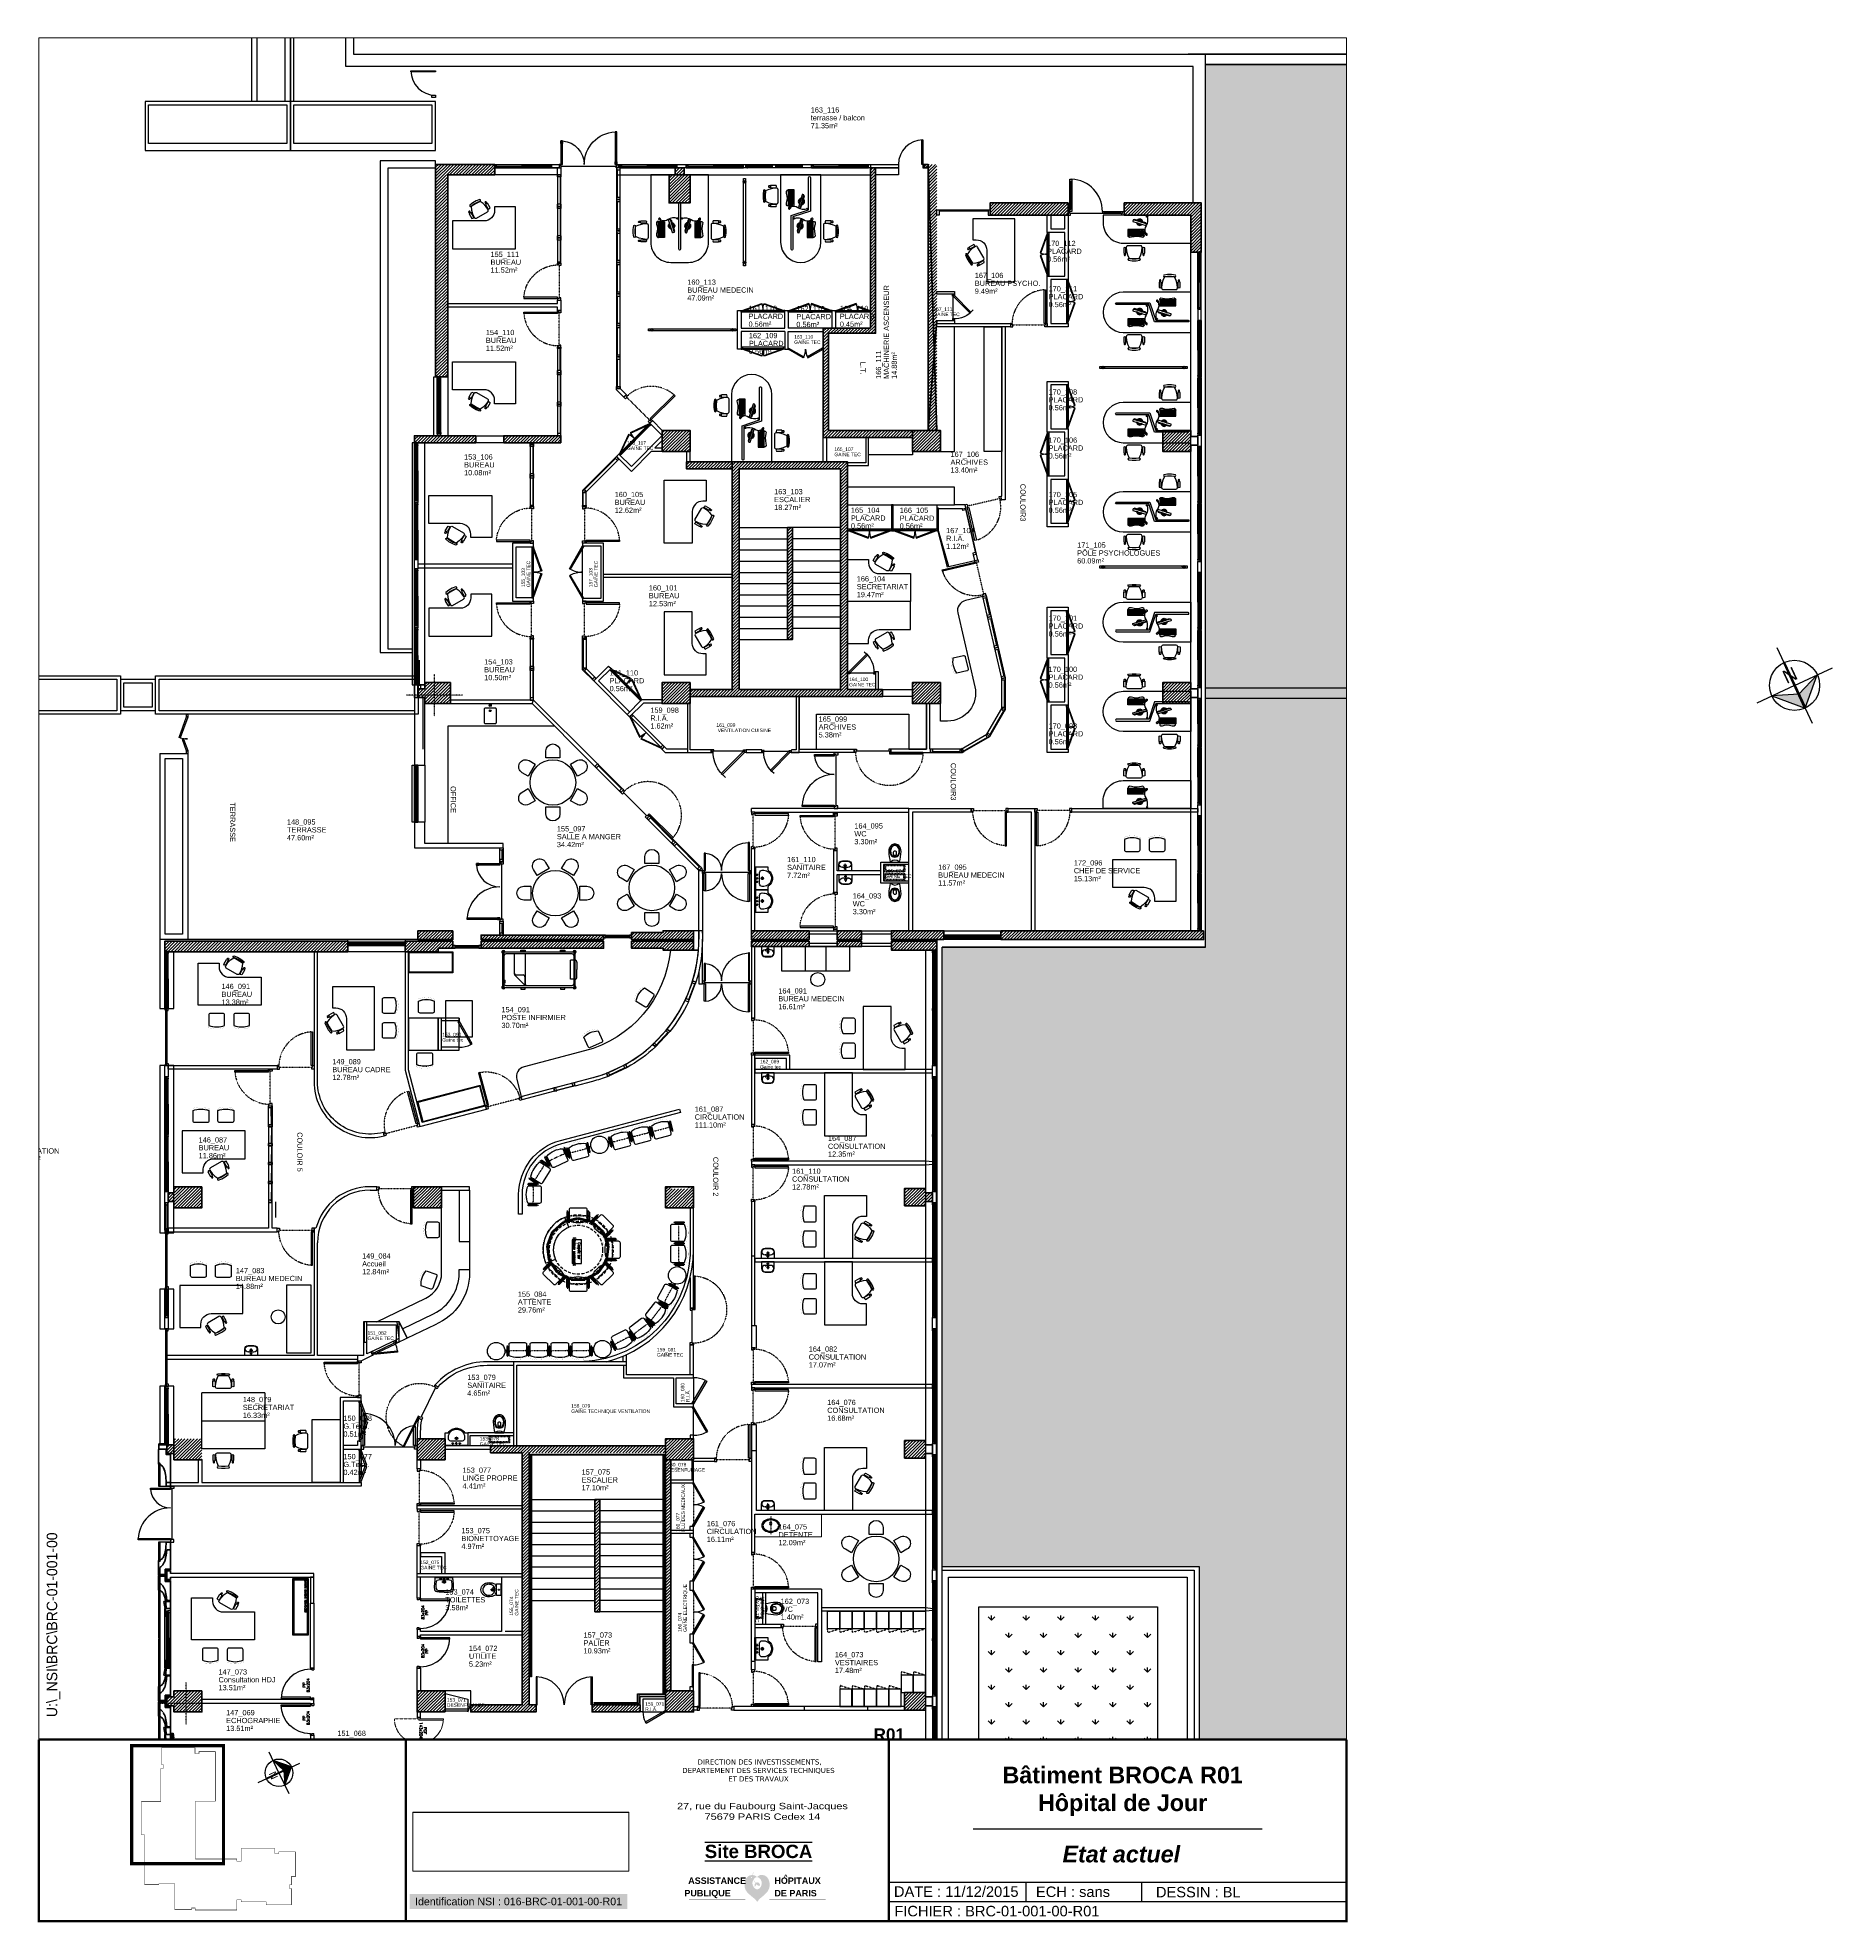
# Paper-space layout 'A3_150°_HdJ' of a CAD drawing. Header units: metres. Extents: x 3 to 394, y 0 to 411.
# The model-space entities are those that its viewports show. They can reach past a viewport. Long polylines and large blocks are cut down to what shows.
import ezdxf
from ezdxf.enums import TextEntityAlignment as Align

# ---------------------------------------------------------------- set-up
doc = ezdxf.new("R2010")
doc.units = ezdxf.units.M
doc.header["$LTSCALE"] = 0.8
doc.header["$MEASUREMENT"] = 0
for name, pattern in [('AXES', [2, 1.25, -0.25, 0.25, -0.25]), ('AXES2', [1.125, 0.75, -0.125, 0.125, -0.125]), ('CACHE', [9.525, 6.35, -3.175]), ('CACHE2', [0.1875, 0.125, -0.0625]), ('CACHEX2', [0.75, 0.5, -0.25]), ('CACHÉ', [0.25, 0.125, -0.125]), ('CENTER', [2, 1.25, -0.25, 0.25, -0.25]), ('CONTINU', [0]), ('DISCONTINU', [0.75, 0.5, -0.25])]:
    doc.linetypes.add(name, pattern=pattern)
doc.layers.get('0').update_dxf_attribs({"linetype": 'CONTINUOUS'})
for name, color, linetype in [('001axes', 7, 'CONTINUOUS'), ('0_Fmult', 7, 'CONTINUOUS'), ('A-EQTE-SANITAIRE', 5, 'CONTINUOUS'), ('A-STR-MAC-V', 7, 'CONTINUOUS'), ('A_ACCÈS', 7, 'CONTINUOUS'), ('A_AGENC', 204, 'CONTINUOUS'), ('A_CHASS', 4, 'CONTINUOUS'), ('A_EQMP', 142, 'CONTINUOUS'), ('A_Etiqu_Gaine', 7, 'CONTINUOUS'), ('A_Etiqu_Gaine_ancien', 7, 'CONTINUOUS'), ('A_Etiqu_Gaine_code', 7, 'CONTINUOUS'), ('A_Etiqu_Local', 7, 'CONTINUOUS'), ('A_Etiqu_Nouveaux locaux', 140, 'CONTINUOUS'), ('A_HACH_STRUC', 7, 'CONTINUOUS'), ('A_MURS_CLOI', 7, 'CONTINUOUS'), ('A_PORT', 7, 'CONTINUOUS'), ('A_VEGETATION', 3, 'CONTINUOUS'), ('ARchi-Murs porteurs', 7, 'CONTINUOUS'), ('Logo', 7, 'CONTINU'), ('P-FENETRE', 5, 'CONTINUOUS'), ('P-mobilier', 7, 'CONTINUOUS'), ('P-PORTE', 5, 'CONTINUOUS'), ('P-PROJECTION', 7, 'CACHE'), ('R-élec PRO', 170, 'CONTINUOUS'), ('T-pièces 50', 7, 'CONTINUOUS'), ('Terrasse', 7, 'CONTINUOUS'), ('TEXTE', 8, 'CONTINU')]:
    doc.layers.add(name, color=color, linetype=linetype)
for name, color, linetype, lineweight in [('A_MURS_STRU', 7, 'CONTINUOUS', 40), ('A_PORTE', 7, 'CONTINU', 0), ('A_SANI', 5, 'CONTINU', 0)]:
    doc.layers.add(name, color=color, linetype=linetype, lineweight=lineweight)
doc.styles.add('ANN', font='ARIALN.TTF', dxfattribs={"width": 1.5, "height": 0.01})
doc.styles.add('ARIAL', font='arial.ttf')
doc.styles.add('Attribut', font='arial.ttf')
doc.styles.add('ROMAND', font='romand', dxfattribs={"oblique": 15, "height": 0.3})
doc.styles.add('ROMANS8', font='romans8', dxfattribs={"height": 10})
doc.styles.add('STYLE1', font='arial.ttf', dxfattribs={"height": 0.05})
doc.styles.add('TEXT_1', font='arial.ttf', dxfattribs={"height": 0.1})
picture_1 = doc.add_image_def('image1.jpg', size_in_pixel=(1654, 472))

# ---------------------------------------------------------------- blocks, each defined once
blk = doc.blocks.new('Rosev_2')
h = blk.add_hatch(color=8)
h.dxf.hatch_style = 1
h.paths.add_polyline_path([(-0.292, 0.723), (-0.712, -0.265), (-0.286, -0.093)])
h = blk.add_hatch(color=8)
h.dxf.hatch_style = 1
h.paths.add_polyline_path([(-0.27, -0.131), (-0.696, -0.304), (0.292, -0.723)])
for p, q in [((0, 0), (-0.487, 1.205)), ((-0.292, 0.723), (-0.723, -0.292)), ((-0.285, -0.115), (-0.292, 0.723)), ((1.205, 0.487), (-1.205, -0.487)), ((0.715, 0.311), (-0.712, -0.265)), ((0.731, 0.273), (-0.696, -0.304)), ((0, 0), (0.487, -1.205)), ((-0.723, -0.292), (0.292, -0.723)), ((0.292, -0.723), (-0.285, -0.115))]:
    blk.add_line(p, q)
blk.add_circle((0, 0), 0.78)
at = {"style": 'ARIAL'}
blk.add_text('N', height=0.416, rotation=112, dxfattribs=at).set_placement((0.516, 0.208), align=Align.CENTER)
blk = doc.blocks.new('Logo_AP-HP_2010')
h = blk.add_hatch(color=5)
h.dxf.hatch_style = 1
h.paths.add_polyline_path([(15.26, 3.54, 0.087951), (15.2, 3.58, 0.077698), (15.12, 3.61, 0.03026), (14.91, 3.63, 0.064219), (14.74, 3.62, 0.053297), (14.54, 3.55, -0.035265), (14.4, 3.73, -0.035265), (14.29, 3.92, -0.038017), (14.19, 4.15, -0.033638), (14.14, 4.36, -0.047979), (14.34, 4.58, -0.080912), (14.54, 4.71, -0.061688), (14.85, 4.8, 0.082171), (14.42, 5.12, 0.104414), (14.01, 5.23, 0.004443), (13.97, 5.23, -0.052513), (13.99, 5.44, -0.052513), (14.05, 5.65, -0.024915), (14.09, 5.74, -0.024915), (14.14, 5.82), (14.03, 5.79, 0.023369), (13.99, 5.71, 0.023369), (13.95, 5.63, 0.05238), (13.9, 5.44, 0.05238), (13.89, 5.23, 0.051008), (13.42, 5.19, 0.090273), (13.04, 5.04, 0.070397), (12.64, 4.71, 0.074613), (12.38, 4.31, 0.054663), (12.18, 3.74, 0.057344), (12.13, 3.17, 0.038155), (12.18, 2.55, 0.062487), (12.29, 2.19, 0.038104), (12.54, 1.73, 0.051084), (12.78, 1.42, 0.010974), (13.14, 1.07, 0.010897), (13.51, 0.73, 0.014069), (13.83, 0.47, -0.009376), (14.31, 0.09, -0.043401), (14.53, -0.13, -0.022183), (14.9, -0.61, -0.022183), (15.26, -0.12, -0.043401), (15.47, 0.1, -0.009376), (15.94, 0.49, 0.014069), (16.26, 0.75, 0.010897), (16.62, 1.1, 0.010974), (16.98, 1.46, 0.051084), (17.21, 1.77, 0.038104), (17.45, 2.24, 0.062487), (17.56, 2.6, 0.038155), (17.6, 3.21, 0.057344), (17.53, 3.78, 0.054663), (17.33, 4.35, 0.074613), (17.05, 4.75, 0.070397), (16.66, 5.07, 0.090273), (16.26, 5.22, 0.064201), (15.68, 5.25, 0.104414), (15.27, 5.13, 0.082171), (14.85, 4.8, -0.061688), (15.15, 4.72, -0.080912), (15.36, 4.59, -0.051096), (15.58, 4.36, -0.052273), (15.74, 4.09, -0.097488), (15.87, 3.59, -0.091605), (15.81, 3.04, -0.052863), (15.68, 2.74, -0.047118), (15.47, 2.45, -0.087865), (15.24, 2.26, -0.067468), (14.88, 2.11, -0.067468), (14.52, 2.25, -0.087865), (14.28, 2.43, -0.047118), (14.07, 2.72, -0.052863), (13.93, 3.02, -0.091605), (13.85, 3.57, -0.097488), (13.97, 4.07, -0.037175), (14.08, 4.27, 0.028309), (14.14, 4.06, 0.028309), (14.22, 3.87, 0.032302), (14.35, 3.66, 0.032302), (14.5, 3.47, 0.048008), (14.4, 3.33, 0.048008), (14.34, 3.17, 0.065182), (14.3, 2.94, 0.065182), (14.32, 2.7, 0.05645), (14.42, 2.76, 0.009836), (14.44, 2.78), (14.52, 2.85, 0.112168), (14.62, 3.07, 0.115868), (14.62, 3.31, 0.064855), (14.8, 3.12, 0.064855), (15.02, 2.99, 0.065591), (15.27, 2.92, 0.065591), (15.54, 2.91, 0.07043), (15.49, 3.17, 0.082203), (15.39, 3.37, 0.028832)])
h.paths.add_polyline_path([(13.55, 4.72, -1), (13.78, 4.72, -1)], flags=16)
at = {"color": 5, "const_width": 0.122}
for points in [[(12.27, 0), (0, 0)], [(29.78, 0), (17.51, 0)]]:
    blk.add_lwpolyline(points, dxfattribs=at)
at = {"color": 5, "char_height": 1.4, "attachment_point": 1, "style": 'ARIAL'}
for s, width, insert in [('\\pxqd;{\\fArial|b1|i0|c0|p34;ASSISTANCE}', 10.3743, (-0.15, 4.72)), ('\\pxqd;{\\fArial|b1|i0|c0|p34;HOPITAUX}', 12.471, (18.64, 4.72)), ('\\pxqd;{\\fArial|b1|i0|c0|p34;PUBLIQUE}', 12.2862, (-0.99, 2)), ('\\pxqd;{\\fArial|b1|i0|c0|p34;DE PARIS}', 12.471, (18.64, 2))]:
    blk.add_mtext_dynamic_manual_height_columns(s, width=width, gutter_width=20, heights=[0], dxfattribs=dict(at, insert=insert))
at = {"insert": (20.7, 5.36), "char_height": 1, "width": 5.387, "attachment_point": 1, "style": 'ARIAL'}
blk.add_mtext('{\\fArial|b1|i0|c0|p34;\\C5;^ }', dxfattribs=at)
blk = doc.blocks.new('LOGAPHP_2010')
blk.add_blockref('Logo_AP-HP_2010', (-259.22, -180.76))
blk = doc.blocks.new('A_Etiqu_Local')
at = {"style": 'Attribut', "flags": 1}
for tag, p in [('CODE_HOPITAL', (-0.446, 1.632)), ('CODE_SITE', (-0.446, 1.407)), ('CODE_BATIMENT', (-0.446, 1.182)), ('CODE_SECTEUR', (-0.446, 0.957)), ('CODE_ETAGE', (-0.446, 0.732)), ('SECTEUR_ACTIVITE', (-0.446, -1.068)), ('NOM_NORMALISE', (-0.446, -0.843)), ('VOLUME', (-0.446, -1.518)), ('SOUS_SECTEUR_ACTIVITE', (-0.446, -1.293)), ('SERVICE', (-0.446, -1.743)), ('CODE_UG', (-0.446, -1.968)), ('CODE_UA', (-0.446, -2.193)), ('CODE_POLE', (-0.446, -2.418)), ('OCCUPANT_EXTERNE', (-0.446, -2.643)), ('ACCES_HANDICAPES', (-0.446, -3.093)), ('DISPONIBILITE', (-0.446, -2.868)), ('NATURE_SOL', (-0.446, -3.318)), ('RISQUE_LABORATOIRE', (-0.446, -3.543)), ('AMIANTE', (-0.446, -3.768))]:
    blk.add_attdef(tag, p, '', height=0.15, dxfattribs=at)
at = {"layer": 'A_Etiqu_Local', "style": 'Attribut'}
for tag, p in [('CODE_PIECE', (-0.446, 0.282)), ('NOM_USAGE', (-0.446, 0.057)), ('SURFACE', (-0.446, -0.168))]:
    blk.add_attdef(tag, p, '', height=0.15, dxfattribs=at)
blk = doc.blocks.new('PO-7345D')
at = {"color": 7, "linetype": 'Continuous'}
blk.add_line((-75, 1.5), (-5, 1.5), dxfattribs=at)
at = {"linetype": 'Continuous'}
for points in [[(-5.8, 2.7), (-57.4, 54.3), (-54.6, 57.1), (-3, 5.5)], [(-75, -0.5), (-81, -0.5), (-81, 0), (-80, 0), (-80, 5), (-81, 5), (-81, 5.5), (-77, 5.5), (-77, 1.5), (-75, 1.5)], [(-5, -0.5), (1, -0.5), (1, 0), (0, 0), (0, 5), (1, 5), (1, 5.5), (-3, 5.5), (-3, 1.5), (-5, 1.5)]]:
    blk.add_lwpolyline(points, close=True, dxfattribs=at)
at = {"color": 7, "linetype": 'Continuous'}
blk.add_arc((-3, 5.5), 73.1, 127.1384, 183.1364, dxfattribs=at)
blk = doc.blocks.new('POR-90D')
at = {"color": 0, "linetype": 'ByBlock'}
blk.add_line((-98.5, 5.5), (-6.5, 5.5), dxfattribs=at)
for points in [[(-8.5, 10), (-8.5, 106), (-4.5, 106), (-4.5, 10)], [(-98.5, 0), (-98.5, 5.5), (-100.5, 5.5), (-100.5, 10), (-105, 10), (-105, 0)], [(-6.5, 0), (-6.5, 5.5), (-4.5, 5.5), (-4.5, 10), (0, 10), (0, 0)]]:
    blk.add_lwpolyline(points, close=True)
blk.add_arc((-1.3, 7.1), 99.2, 94.1611, 180.0367, dxfattribs=at)
blk = doc.blocks.new('POR-90180d')
at = {"color": 0}
blk.add_line((-99.5, 5.5), (-6.5, 5.5), dxfattribs=at)
for points in [[(-98.5, 0), (-98.5, 5.5), (-100.5, 5.5), (-100.5, 10), (-105, 10), (-105, 0)], [(-6.5, 0), (-6.5, 5.5), (-4.5, 5.5), (-4.5, 10), (0, 10), (0, 0)], [(-4.5, 14), (91.5, 14), (91.5, 10), (-4.5, 10)]]:
    blk.add_lwpolyline(points, close=True)
at = {"color": 0, "linetype": 'ByBlock'}
blk.add_arc((-4.4, 8.3), 96.1, 3.4084, 180.7675, dxfattribs=at)
blk = doc.blocks.new('POR-140T')
at = {"color": 0}
blk.add_line((152.5, 5.5), (7.5, 5.5), dxfattribs=at)
for points in [[(10, 101.5), (10, 10), (6, 10), (6, 101.5)], [(150, 10), (150, 66.5), (154, 66.5), (154, 10)], [(7.5, 0), (7.5, 5.5), (6, 5.5), (6, 10), (0, 10), (0, 0)], [(152.5, 0), (152.5, 5.5), (154, 5.5), (154, 10), (160, 10), (160, 0)]]:
    blk.add_lwpolyline(points, close=True)
blk.add_lwpolyline([(150, 66.5, 0.391403), (97.5, 10, 0.400855), (10, 101.5)], format="xyb", dxfattribs=at)
blk = doc.blocks.new('wcKEO2441p')
at = {"layer": 'A-EQTE-SANITAIRE', "linetype": 'CACHE2'}
for points in [[(-28, 28.8), (-7, 28.8), (-7, -28.8), (-28, -28.8)], [(-25, 25.8), (-10, 25.8), (-10, -25.8), (-25, -25.8)]]:
    blk.add_lwpolyline(points, close=True, dxfattribs=at)
at = {"layer": 'A-EQTE-SANITAIRE'}
for points in [[(47.6, -10.9, 0.196315), (52, 0, 0.196315), (47.6, 10.8, 0.20619), (30.7, 17.7, 0.059274), (0, 13.1), (0, -13.1, 0.059274), (30.7, -17.7, 0.20619)], [(48.4, 0, 0.196315), (45.2, 8, 0.194716), (32.4, 13.5, 0.100159), (20.8, 11.5, 0.190957), (16.1, 7.1, 0.111183), (14.5, 0, 0.111183), (16.1, -7.1, 0.190957), (20.8, -11.5, 0.100159), (32.4, -13.5, 0.194716), (45.2, -8, 0.196315)], [(47.4, 0, 0.196315), (44.4, 7.2, 0.194716), (32.8, 12.3, 0.100159), (22.3, 10.4, 0.190957), (18, 6.4, 0.111183), (16.5, 0, 0.111183), (18, -6.4, 0.190957), (22.3, -10.4, 0.100159), (32.8, -12.3, 0.194716), (44.4, -7.2, 0.196315)], [(31.4, 0, 0.165079), (30.3, 3.3, 0.233189), (27.8, 4.6), (21.7, 4.6, 0.298217), (20.8, 4, 0.103244), (20, 0, 0.103244), (20.8, -4, 0.298217), (21.7, -4.6), (27.8, -4.6, 0.233189), (30.3, -3.3, 0.165079)]]:
    blk.add_lwpolyline(points, format="xyb", close=True, dxfattribs=at)
blk.add_arc((-13.7, 0), 19, 321.0392, 38.9608, dxfattribs=at)
blk = doc.blocks.new('LA-PRIp1202')
at = {"layer": 'A-EQTE-SANITAIRE'}
blk.add_line((32.4, -1.4), (-32.5, -1.4), dxfattribs=at)
at = {"layer": 'A-EQTE-SANITAIRE', "linetype": 'CENTER'}
for p, q in [((-13.2, -6.6), (-5.9, -6.6)), ((-9.9, -3.4), (-9.9, -10.2)), ((-4.7, -21.5), (5.6, -21.5)), ((-3.3, -6.5), (4, -6.5)), ((0, -3.3), (0, -10)), ((0, -16.9), (0, -26.6)), ((6.8, -6.6), (14, -6.6)), ((10.1, -3.4), (10.1, -10.2))]:
    blk.add_line(p, q, dxfattribs=at)
at = {"layer": 'A-EQTE-SANITAIRE', "flags": 128}
for points in [[(0, -50, -0.115914), (-12.1, -47.7, -0.128629), (-22.8, -37.8, 0.219026), (-23.9, -37.4), (-31.9, -37.4, -0.414214), (-32.5, -36.8), (-32.5, -0.3, -0.414214), (-32.2, 0), (0, 0), (32.2, 0, -0.414214), (32.5, -0.3), (32.5, -36.8, -0.414214), (31.9, -37.4), (23.9, -37.4, 0.219026), (22.8, -37.8, -0.128629), (12.1, -47.7, -0.115914)], [(0, -47.3, -0.110863), (-11.1, -44.8, -0.157188), (-19.8, -36.3, -0.123361), (-23.2, -21.2, -0.177945), (-21.3, -15.7, -0.218594), (-16, -13.1), (0, -13.1), (16, -13.1, -0.218594), (21.3, -15.7, -0.177945), (23.2, -21.2, -0.123361), (19.8, -36.3, -0.157188), (11.1, -44.8, -0.110863)]]:
    blk.add_lwpolyline(points, format="xyb", close=True, dxfattribs=at)
at = {"layer": 'A-EQTE-SANITAIRE'}
for centre, radius in [((-9.9, -6.6), 1.5), ((0, -21.5), 3.48), ((0, -21.5), 2.19), ((0, -6.5), 1.82), ((10.1, -6.6), 1.5)]:
    blk.add_circle(centre, radius, dxfattribs=at)
blk = doc.blocks.new('FAU-60')
for points in [[(-16.5, -6.3), (-5.5, -4.8), (5.5, -4.8), (16.5, -6.3), (17.8, -4), (16.5, -1.6), (5.5, 0), (-5.5, 0), (-16.5, -1.6), (-17.8, -4)], [(-23.9, -37.2), (-23.9, -21.8), (-27, -20.9), (-30.1, -21.8), (-30.1, -37.2), (-27, -38.1)], [(20.3, -42.4), (22.1, -40.6), (22.7, -38.2), (21.7, -27.3), (19, -16.8), (14.5, -6.9), (-0.1, -6.3), (-14.7, -6.9), (-19.2, -16.8), (-21.9, -27.3), (-22.8, -38.2), (-22.2, -40.6), (-20.5, -42.4), (-18.1, -43), (17.9, -43)], [(29.9, -37.2), (29.9, -21.8), (26.8, -20.9), (23.7, -21.8), (23.7, -37.2), (26.8, -38.1)]]:
    blk.add_lwpolyline(points, close=True)
for points in [[(-25.1, -21.2), (-25.1, -16.5), (-26.2, -15.5), (-27.7, -15.4), (-28.8, -16.5), (-28.8, -21.2)], [(28.7, -21.2), (28.7, -16.5), (27.6, -15.5), (26.1, -15.4), (25, -16.5), (25, -21.2)], [(29.9, -21.8), (26.8, -20.9)]]:
    blk.add_lwpolyline(points)
blk = doc.blocks.new('BU-180g')
blk.add_lwpolyline([(70, 80), (-20, 80), (-20, 0), (160, 0), (160, 120), (100, 120), (100, 110, -0.414214)], format="xyb", close=True)
at = {"rotation": 30.00941236793711}
blk.add_blockref('FAU-60', (42.4, 134.4), dxfattribs=at)
blk = doc.blocks.new('SIEG-45')
at = {"const_width": 0.2}
blk.add_lwpolyline([(-22.3, -8.6, -0.197611), (22.3, -8.6, 0.668153), (22.3, -4.4, 0.198931), (-22.3, -4.4, 0.668153)], format="xyb", close=True, dxfattribs=at)
blk.add_lwpolyline([(-22.5, -10.6, -0.2), (22.5, -10.6), (22.5, -40.3, -0.414214), (18, -44.8), (-18, -44.8, -0.414214), (-22.5, -40.3)], format="xyb", close=True)
blk = doc.blocks.new('AR-160x45')
blk.add_lwpolyline([(2.5, -42), (2.5, -44.5), (0.5, -44.5), (0.5, -0.5), (159.5, -0.5), (159.5, -44.5), (157.5, -44.5), (157.5, -42), (157, -42), (157, -45), (160, -45), (160, 0), (0, 0), (0, -45), (3, -45), (3, -42)], close=True)
at = {"color": 0}
for points in [[(3, -42), (157, -42), (157, -3), (3, -3)], [(3, -45), (157, -45), (157, -42), (3, -42)]]:
    blk.add_lwpolyline(points, close=True, dxfattribs=at)
at = {"style": 'ROMAND', "width": 0.6}
blk.add_text('armoire standard 160x45x200', height=6, dxfattribs=at).set_placement((4.2, -4.8), align=Align.TOP_LEFT)
blk = doc.blocks.new('CASIER35X50')
at = {"linetype": 'CACHEX2'}
blk.add_lwpolyline([(0, 50, -0.087489), (1.8, 60.3), (35, 50)], format="xyb", dxfattribs=at)
at = {"const_width": 0.5}
blk.add_lwpolyline([(0, 50), (0, 0), (35, 0), (35, 50)], dxfattribs=at)
blk.add_lwpolyline([(0, 0), (35, 0), (35, 50), (0, 50)], close=True)
blk = doc.blocks.new('VASQUE')
at = {"layer": 'A-EQTE-SANITAIRE', "linetype": 'AXES2'}
blk.add_line((0, 6.4), (0, -44.1), dxfattribs=at)
at = {"layer": 'A-EQTE-SANITAIRE'}
blk.add_circle((0, -13.2), 3.39, dxfattribs=at)
for major_axis, ratio in [((-25.7, 0), 0.737674), ((-22.7, 0), 0.703008)]:
    blk.add_ellipse((0, -19), major_axis=major_axis, ratio=ratio, dxfattribs=at)
blk = doc.blocks.new('TAB-6PLR')
for points in [[(-17.7, 70.6), (-52.3, 50.6), (-62.3, 67.9, -1), (-27.7, 87.9)], [(52.3, 50.6), (17.7, 70.6), (27.7, 87.9, -1), (62.3, 67.9)], [(-70, 20), (-70, -20), (-90, -20, -1), (-90, 20)], [(70, -20), (70, 20), (90, 20, -1), (90, -20)], [(-52.3, -50.6), (-17.7, -70.6), (-27.7, -87.9, -1), (-62.3, -67.9)], [(17.7, -70.6), (52.3, -50.6), (62.3, -67.9, -1), (27.7, -87.9)]]:
    blk.add_lwpolyline(points, format="xyb", close=True)
blk.add_circle((0, 0), 65)
blk = doc.blocks.new('LITHOPLAN')
for p, q in [((0.505, 2.07), (-0.505, 2.07)), ((-0.276, 2.07), (-0.276, 1.938)), ((-0.216, 2.118), (0, 2.118)), ((0.216, 2.118), (0, 2.118)), ((0.276, 2.07), (0.276, 1.938)), ((0.505, 2.035), (-0.505, 2.035)), ((-0.505, 0.035), (-0.505, 2.035)), ((-0.45, 1.985), (-0.45, 0.085)), ((0.276, 1.938), (-0.276, 1.938)), ((0.45, 0.085), (0.45, 1.985)), ((0.505, 0.035), (0.505, 2.035)), ((-0.45, 0.643), (0.45, 0.643)), ((0.15, 0.385), (0.15, 0.585)), ((0.165, 0.35), (0.435, 0.62)), ((0.2, 0.635), (0.4, 0.635)), ((-0.505, 0.035), (0.505, 0.035)), ((0.505, 0), (-0.505, 0)), ((0.129, 0.335), (-0.45, 0.335)), ((0.302, 0.035), (0.302, 0.067)), ((0.374, 0.067), (0.302, 0.067)), ((0.374, 0.035), (0.374, 0.067))]:
    blk.add_line(p, q)
for points in [[(-0.555, 1.649), (-0.555, 1.774), (-0.515, 1.774), (-0.515, 1.649)], [(0.555, 1.649), (0.555, 1.774), (0.515, 1.774), (0.515, 1.649)], [(-0.555, 0.518), (-0.555, 0.643), (-0.515, 0.643), (-0.515, 0.518)], [(0.555, 0.518), (0.555, 0.643), (0.515, 0.643), (0.515, 0.518)]]:
    blk.add_lwpolyline(points, close=True)
for centre, radius, start, end in [((-0.505, 2.052), 0.0444, 23.2142, 270), ((-0.505, 2.052), 0.0175, 90, 270), ((-0.206, 2.044), 0.0751, 97.601, 159.5647), ((0.206, 2.044), 0.0751, 20.4353, 82.399), ((0.505, 2.052), 0.0444, 270, 156.7858), ((0.505, 2.052), 0.0175, 270, 90), ((-0.4, 1.985), 0.05, 90, 180), ((0.4, 1.985), 0.05, 0, 90), ((0.2, 0.585), 0.05, 90, 180), ((0.4, 0.685), 0.05, 270, 0), ((0.4, 0.656), 0.05, 315, 0), ((-0.505, 0.017), 0.0444, 90, 336.7858), ((-0.505, 0.017), 0.0175, 90, 270), ((-0.4, 0.085), 0.05, 180, 270), ((0.1, 0.385), 0.05, 270, 0), ((0.129, 0.385), 0.05, 270, 315), ((0.4, 0.085), 0.05, 270, 0), ((0.505, 0.017), 0.0444, 203.2142, 90), ((0.505, 0.017), 0.0175, 270, 90)]:
    blk.add_arc(centre, radius, start, end)
blk = doc.blocks.new('1310-fencoul')
at = {"color": 0}
for points in [[(0, 0.1), (1.63, 0.1), (1.63, 0.075), (0, 0.075)], [(0, 0), (1.63, 0), (1.63, 0.075), (0, 0.075)], [(0.04, 0.035), (0.845, 0.035), (0.845, 0.005), (0.04, 0.005)], [(1.59, 0.07), (0.785, 0.07), (0.785, 0.04), (1.59, 0.04)]]:
    blk.add_lwpolyline(points, close=True, dxfattribs=at)
for points in [[(0.06, 0.075), (0.06, 0.07), (0.04, 0.07), (0.04, 0.005), (0.06, 0.005), (0.06, 0), (0, 0), (0, 0.075)], [(0.1, 0.005), (0.04, 0.005), (0.04, 0.035), (0.1, 0.035), (0.1, 0.025), (0.09, 0.025), (0.09, 0.015), (0.1, 0.015)], [(0.09, 0.025), (0.795, 0.025), (0.795, 0.015), (0.09, 0.015)], [(0.845, 0.04), (0.785, 0.04), (0.785, 0.07), (0.845, 0.07), (0.845, 0.06), (0.835, 0.06), (0.835, 0.05), (0.845, 0.05)], [(0.785, 0.005), (0.845, 0.005), (0.845, 0.035), (0.785, 0.035), (0.785, 0.025), (0.795, 0.025), (0.795, 0.015), (0.785, 0.015)], [(1.54, 0.06), (0.835, 0.06), (0.835, 0.05), (1.54, 0.05)], [(1.53, 0.04), (1.59, 0.04), (1.59, 0.07), (1.53, 0.07), (1.53, 0.06), (1.54, 0.06), (1.54, 0.05), (1.53, 0.05)], [(1.57, 0.075), (1.57, 0.07), (1.59, 0.07), (1.59, 0.005), (1.57, 0.005), (1.57, 0), (1.63, 0), (1.63, 0.075)]]:
    blk.add_lwpolyline(points, close=True)
blk = doc.blocks.new('1310-fenocb')
at = {"color": 0}
for points in [[(0, 0.1), (1.63, 0.1), (1.63, 0.075), (0, 0.075)], [(0, 0), (1.63, 0), (1.63, 0.075), (0, 0.075)], [(0.04, 0.055), (1.59, 0.055), (1.59, 0.005), (0.04, 0.005)]]:
    blk.add_lwpolyline(points, close=True, dxfattribs=at)
for points in [[(0.04, 0.075), (0.04, 0.075), (0.04, 0.075), (0.04, 0), (0.04, 0), (0.04, 0), (0, 0), (0, 0.075)], [(0.1, 0.005), (0.04, 0.005), (0.04, 0.055), (0.1, 0.055), (0.1, 0.035), (0.09, 0.035), (0.09, 0.025), (0.1, 0.025)], [(0.09, 0.035), (1.54, 0.035), (1.54, 0.025), (0.09, 0.025)], [(1.53, 0.005), (1.59, 0.005), (1.59, 0.055), (1.53, 0.055), (1.53, 0.035), (1.54, 0.035), (1.54, 0.025), (1.53, 0.025)], [(1.59, 0.075), (1.59, 0.075), (1.59, 0.075), (1.59, 0), (1.59, 0), (1.59, 0), (1.63, 0), (1.63, 0.075)]]:
    blk.add_lwpolyline(points, close=True)
blk = doc.blocks.new('P-RÉGLET')
for points in [[(0, -32.5), (2.5, -32.5), (2.5, 32.5), (0, 32.5)], [(2.5, 31), (7.5, 31), (7.5, 32.5), (2.5, 32.5)], [(3, 30.5), (7, 30.5), (7, 30), (3, 30)], [(3, 30), (7, 30), (7, -30), (3, -30)], [(4.5, 31), (5.5, 31), (5.5, 30.5), (4.5, 30.5)], [(2.5, -31), (7.5, -31), (7.5, -32.5), (2.5, -32.5)], [(3, -30.5), (7, -30.5), (7, -30), (3, -30)], [(4.5, -31), (5.5, -31), (5.5, -30.5), (4.5, -30.5)]]:
    blk.add_lwpolyline(points, close=True)
blk = doc.blocks.new('PO-SPEC3')
blk.add_lwpolyline([(-34.2, -5), (-34.2, -31.6), (34.2, -31.6), (34.2, -5)], close=True)
at = {"style": 'ROMAND', "width": 0.6}
for tag, p in [('SPECIF', (-0.2, -28.7)), ('TYPE', (-0.2, -15.1))]:
    blk.add_attdef(tag, text='', height=8, dxfattribs=at).set_placement(p, align=Align.CENTER)
blk = doc.blocks.new('BROCA1-WC')
at = {"layer": 'A-EQTE-SANITAIRE'}
for p, q in [((0.180664, 0.002441), (0.292968, 0.002441)), ((0.229492, -0.065918), (0.229492, 0.056152))]:
    blk.add_line(p, q, dxfattribs=at)
blk.add_lwpolyline([(0.124511, -0.168457), (0, -0.168457), (0, 0.168457), (0.124511, 0.168457)], close=True, dxfattribs=at)
blk.add_lwpolyline([(0.124511, 0.158691), (0.131836, 0.158691), (0.151367, 0.158691), (0.183105, 0.168457), (0.207519, 0.178223), (0.251465, 0.192871), (0.32052, 0.20335, -0.092772), (0.415564, 0.193998, -0.098236), (0.49569, 0.152391, -0.108258), (0.551385, 0.083564, -0.11669), (0.570333, 0.00348, -0.116228), (0.55144, -0.076694, -0.107322), (0.495689, -0.146109, -0.097518), (0.415447, -0.188486, -0.102120608), (0.319824, -0.197754), (0.251465, -0.192871), (0.207519, -0.17334), (0.183105, -0.163574), (0.151367, -0.158691), (0.131836, -0.158691), (0.12207, -0.158691)], format="xyb", dxfattribs=at)
blk.add_lwpolyline([(0.517564, 0.006079, 0.110065), (0.503334, 0.064246, 0.102556), (0.463811, 0.114795, 0.093461), (0.407064, 0.147017, 0.087911), (0.338583, 0.157695, 0.087911), (0.270603, 0.144193, 0.093461), (0.215238, 0.10965, 0.102556), (0.177841, 0.057509, 0.110065), (0.166029, -0.001196, 0.110065), (0.18026, -0.059363, 0.102556), (0.219782, -0.109912, 0.093461), (0.276529, -0.142134, 0.087911), (0.34501, -0.152812, 0.087911), (0.41299, -0.13931, 0.093461), (0.468355, -0.104767, 0.102556), (0.505752, -0.052626, 0.110065)], format="xyb", close=True, dxfattribs=at)
for centre, radius in [((0.056152, 0.002441), 0.01664), ((0.056152, 0.002441), 0.016619), ((0.056152, 0.002441), 0.009631), ((0.056152, 0.002441), 0.000007), ((0.141601, 0.104981), 0.010462), ((0.229492, 0.002441), 0.038283), ((0.229492, 0.002441), 0.027569), ((0.141601, -0.10498), 0.010462)]:
    blk.add_circle(centre, radius, dxfattribs=at)
blk = doc.blocks.new('BROCA1-LAV')
at = {"layer": 'A-EQTE-SANITAIRE'}
for p, q in [((0.248, 0), (-0.248, 0)), ((0.248, -0.025), (-0.248, -0.025)), ((-0.065, -0.134), (0.061, -0.134)), ((-0.002, -0.082), (-0.002, -0.185))]:
    blk.add_line(p, q, dxfattribs=at)
for points in [[(0.002, -0.432), (-0.049, -0.431), (-0.093, -0.43), (-0.129, -0.428), (-0.159, -0.426), (-0.184, -0.423), (-0.203, -0.42), (-0.218, -0.416), (-0.23, -0.413), (-0.238, -0.408), (-0.245, -0.404), (-0.245, -0.404), (-0.248, -0.402), (-0.25, -0.399), (-0.252, -0.396), (-0.254, -0.394), (-0.256, -0.39), (-0.257, -0.387), (-0.259, -0.383), (-0.26, -0.379), (-0.261, -0.375), (-0.262, -0.37), (-0.262, -0.37), (-0.263, -0.365), (-0.264, -0.359), (-0.265, -0.353), (-0.266, -0.347), (-0.267, -0.34), (-0.268, -0.334), (-0.268, -0.327), (-0.269, -0.321), (-0.27, -0.314), (-0.27, -0.308), (-0.27, -0.308), (-0.271, -0.302), (-0.271, -0.296), (-0.271, -0.291), (-0.272, -0.285), (-0.272, -0.28), (-0.272, -0.274), (-0.272, -0.268), (-0.272, -0.261), (-0.271, -0.255), (-0.271, -0.247), (-0.271, -0.247), (-0.27, -0.231), (-0.268, -0.212), (-0.267, -0.192), (-0.264, -0.169), (-0.262, -0.145), (-0.259, -0.118), (-0.257, -0.091), (-0.254, -0.062), (-0.251, -0.031), (-0.248, 0)], [(-0.002, -0.432), (0.049, -0.431), (0.093, -0.43), (0.129, -0.428), (0.159, -0.426), (0.184, -0.423), (0.203, -0.42), (0.218, -0.416), (0.23, -0.413), (0.238, -0.408), (0.245, -0.404), (0.245, -0.404), (0.248, -0.402), (0.25, -0.399), (0.252, -0.396), (0.254, -0.394), (0.256, -0.39), (0.257, -0.387), (0.259, -0.383), (0.26, -0.379), (0.261, -0.375), (0.262, -0.37), (0.262, -0.37), (0.263, -0.365), (0.264, -0.359), (0.265, -0.353), (0.266, -0.347), (0.267, -0.34), (0.268, -0.334), (0.268, -0.327), (0.269, -0.321), (0.27, -0.314), (0.27, -0.308), (0.27, -0.308), (0.271, -0.302), (0.271, -0.296), (0.271, -0.291), (0.272, -0.285), (0.272, -0.28), (0.272, -0.274), (0.272, -0.268), (0.272, -0.261), (0.271, -0.255), (0.271, -0.247), (0.271, -0.247), (0.27, -0.231), (0.268, -0.212), (0.267, -0.192), (0.264, -0.169), (0.262, -0.145), (0.259, -0.118), (0.257, -0.091), (0.254, -0.062), (0.251, -0.031), (0.248, 0)]]:
    blk.add_lwpolyline(points, dxfattribs=at)
blk.add_lwpolyline([(-0.234, -0.235), (-0.233, -0.272), (-0.225, -0.336), (-0.211, -0.367), (-0.157, -0.38), (-0.002, -0.381), (0.156, -0.38), (0.21, -0.367), (0.224, -0.336), (0.232, -0.272), (0.233, -0.237), (0.233, -0.232), (0.232, -0.197), (0.224, -0.133), (0.21, -0.102), (0.156, -0.089), (-0.002, -0.079), (-0.157, -0.089), (-0.211, -0.102), (-0.225, -0.133), (-0.233, -0.197), (-0.234, -0.235)], close=True, dxfattribs=at)
for centre, radius in [((-0.101, -0.052), 0.0189), ((-0.101, -0.052), 0.0144), ((-0.002, -0.134), 0.0387), ((-0.002, -0.134), 0.0274), ((-0.002, -0.052), 0.0204), ((0.098, -0.052), 0.0189), ((0.098, -0.052), 0.0144)]:
    blk.add_circle(centre, radius, dxfattribs=at)
blk = doc.blocks.new('A$C35AF5110')
at = {"layer": 'P-FENETRE'}
for points in [[(0, 0.16), (0, -0.16), (-0.1, -0.16), (-0.1, 0.16)], [(0, -1.81), (0, -1.79), (-0.1, -1.79), (-0.1, -1.81)]]:
    blk.add_lwpolyline(points, close=True, dxfattribs=at)
at = {"layer": 'P-FENETRE', "color": 7, "rotation": 90}
for p in [(0, -1.79), (0, -3.44)]:
    blk.add_blockref('1310-fencoul', p, dxfattribs=at)
blk = doc.blocks.new('CHASSIS')
at = {"color": 0}
blk.add_lwpolyline([(-0.227, 0.197), (0.212, -0.213), (0.144, -0.286), (-0.295, 0.124)], close=True, dxfattribs=at)
for points in [[(-0.251, 0.083), (-0.295, 0.124), (-0.227, 0.197), (-0.183, 0.156), (-0.19, 0.149), (-0.197, 0.155), (-0.204, 0.148), (-0.196, 0.141)], [(-0.197, 0.155), (0.169, -0.186), (0.162, -0.193), (-0.204, 0.148)], [(0.1, -0.245), (0.144, -0.286), (0.212, -0.213), (0.168, -0.172), (0.161, -0.179), (0.169, -0.186), (0.162, -0.193), (0.154, -0.186)]]:
    blk.add_lwpolyline(points, close=True)
blk = doc.blocks.new('LM-p1016')
at = {"layer": 'A-EQTE-SANITAIRE', "linetype": 'CENTER'}
for p, q in [((13.4, -15.1), (22.7, -15.1)), ((14.2, -5.5), (21.8, -5.5)), ((18, -2.3), (18, -8.6)), ((18, -10.4), (18, -20.9))]:
    blk.add_line(p, q, dxfattribs=at)
at = {"layer": 'A-EQTE-SANITAIRE', "flags": 128}
for points in [[(0, -19), (0, 0), (36, 0), (36, -19, -0.415498), (26, -29), (10, -29, -0.414214)], [(10.3, -28, -1), (10.3, -9.8), (25.8, -9.8, -1), (25.8, -28)]]:
    blk.add_lwpolyline(points, format="xyb", close=True, dxfattribs=at)
at = {"layer": 'A-EQTE-SANITAIRE', "linetype": 'Continuous', "lineweight": 0}
for radius in [3.4, 2.3]:
    blk.add_circle((18, -15.1), radius, dxfattribs=at)
at = {"layer": 'A-EQTE-SANITAIRE'}
blk.add_circle((18, -5.5), 1.77, dxfattribs=at)
blk.add_ellipse((24.5, -10.7), major_axis=(1.3, 0), ratio=0.254718, start_param=0, end_param=6.28318, dxfattribs=at)
blk = doc.blocks.new('SIEG-60')
at = {"color": 7, "linetype": 'AXES'}
for p, q in [((-30, -9.2), (-30, -41.8)), ((30, -9.2), (30, -41.8))]:
    blk.add_line(p, q, dxfattribs=at)
at = {"const_width": 0.1}
blk.add_lwpolyline([(-24.8, -4.9, -0.198931), (24.8, -4.9), (24.8, -9.5, 0.197611), (-24.8, -9.5)], format="xyb", close=True, dxfattribs=at)
for points in [[(-32, -13.8, -1.066865), (-28, -13.8), (-28, -36.8, -1), (-32, -36.8)], [(-25, -11.8, -0.2), (25, -11.8), (25, -44.8, -0.414214), (20, -49.8), (-20, -49.8, -0.414214), (-25, -44.8)], [(32, -13.8, 1.066865), (28, -13.8), (28, -36.8, 1), (32, -36.8)]]:
    blk.add_lwpolyline(points, format="xyb", close=True)
for points in [[(-28, -16.2), (-28, -21.2), (-25, -21.2), (-25, -16.2)], [(25, -16.2), (25, -21.2), (28, -21.2), (28, -16.2)]]:
    blk.add_lwpolyline(points, close=True)
at = {"color": 7, "linetype": 'CACHE'}
blk.add_lwpolyline([(25, -11.8), (25, -22, -0.414214), (20, -27), (-20, -27, -0.414214), (-25, -22), (-25, -11.8, -0.2)], format="xyb", dxfattribs=at)
blk = doc.blocks.new('Bur-double')
at = {"linetype": 'Continuous'}
for p, q in [((22.8, -45), (22.8, -86.2)), ((34.2, -45), (22.8, -45)), ((34.2, -86.2), (34.2, -45)), ((34.2, -45), (38.8, -45)), ((37, -48.4), (37, -48.4)), ((34.2, -71.1), (22.8, -71.1)), ((34.2, -71.9), (22.8, -71.9)), ((34.2, -77.7), (22.8, -77.7)), ((34.2, -78.5), (22.8, -78.5)), ((22.8, -86.2), (34.2, -86.2)), ((92.2, -135.5), (80.8, -135.5)), ((80.8, -135.5), (80.8, -176.6)), ((80.8, -143.2), (92.2, -143.2)), ((80.8, -144), (92.2, -144)), ((80.8, -149.8), (92.2, -149.8)), ((80.8, -150.6), (92.2, -150.6)), ((92.2, -176.6), (92.2, -135.5)), ((80.8, -176.6), (76.2, -176.6)), ((78, -173.3), (78, -173.3)), ((80.8, -176.6), (92.2, -176.6))]:
    blk.add_line(p, q, dxfattribs=at)
for points in [[(115, -192.5), (115, 0), (0, 0), (0, -192.5, 1)], [(30, -212.5), (30, -116.4), (80, -100), (80, -7.5, -1), (85, -7.5), (85, -103.6), (35, -120), (35, -212.5, -1)], [(51.3, -94.4), (54.1, -95.2, 0.414214), (55.4, -94.6), (66.5, -58.2, 0.414214), (65.8, -57), (63, -56.1, 0.414214), (61.7, -56.8), (50.6, -93.1, 0.414214)], [(57.9, -69.2), (58.6, -67, 0.659768), (53.7, -82.9), (54.4, -80.7, -0.572843)], [(57.6, -70.3), (57.9, -69.2, 0.572843), (54.4, -80.7), (54.7, -79.6, -0.507673)], [(61.2, -82.8), (60.5, -84.9, 0.659768), (65.3, -69.1), (64.7, -71.2, -0.572843)], [(61.5, -81.6), (61.2, -82.8, 0.572843), (64.7, -71.2), (64.3, -72.4, -0.507673)], [(53.8, -138.9), (54.5, -136.8, 0.659768), (49.7, -152.6), (50.3, -150.4, -0.572843)], [(63.7, -127.3), (60.9, -126.4, 0.414214), (59.6, -127.1), (48.5, -163.4, 0.414214), (49.2, -164.7), (52, -165.6, 0.414214), (53.3, -164.9), (64.4, -128.6, 0.414214)], [(53.5, -140), (53.8, -138.9, 0.572843), (50.3, -150.4), (50.7, -149.3, -0.507673)], [(57.1, -152.5), (56.4, -154.7, 0.659768), (61.3, -138.8), (60.6, -141, -0.572843)], [(57.4, -151.4), (57.1, -152.5, 0.572843), (60.6, -141), (60.3, -142.1, -0.507673)]]:
    blk.add_lwpolyline(points, format="xyb", close=True)
for points in [[(38.8, -42.6), (21.7, -42.6), (21.7, -88.6), (38.8, -88.6)], [(34.2, -77.7), (29.6, -77.7), (29.6, -71.9), (34.2, -71.9)], [(76.2, -179.1), (93.3, -179.1), (93.3, -133.1), (76.2, -133.1)], [(80.8, -144), (85.4, -144), (85.4, -149.8), (80.8, -149.8)]]:
    blk.add_lwpolyline(points, close=True, dxfattribs=at)
for points in [[(25.2, -45.4), (23.7, -45.4, 0.414214), (23.4, -45.7), (23.4, -47, 0.414214), (23.7, -47.3), (25.2, -47.3, 0.414214), (25.5, -47), (25.5, -45.7, 0.414214)], [(25.2, -49.2), (23.7, -49.2, 0.414214), (23.4, -49.5), (23.4, -50.6, 0.414214), (23.7, -50.9), (25.2, -50.9, 0.414214), (25.5, -50.6), (25.5, -49.5, 0.414214)], [(25.2, -51), (23.7, -51, 0.414214), (23.4, -51.3), (23.4, -52.3, 0.414214), (23.7, -52.6), (25.2, -52.6, 0.414214), (25.5, -52.3), (25.5, -51.3, 0.414214)], [(25.2, -47.5), (23.8, -47.5, 0.414214), (23.5, -47.8), (23.5, -48.8, 0.414214), (23.8, -49.1), (25.2, -49.1, 0.414214), (25.5, -48.8), (25.5, -47.8, 0.414214)], [(25.2, -45.6), (23.7, -45.6, 0.414214), (23.6, -45.7), (23.6, -47, 0.414214), (23.7, -47.1), (25.2, -47.1, 0.414214), (25.3, -47), (25.3, -45.7, 0.414214)], [(25.2, -47.7), (23.8, -47.7, 0.414214), (23.7, -47.8), (23.7, -48.8, 0.414214), (23.8, -48.9), (25.2, -48.9, 0.414214), (25.3, -48.8), (25.3, -47.8, 0.414214)], [(25.2, -49.5), (23.7, -49.5, 0.414214), (23.7, -49.5), (23.7, -50.6, 0.414214), (23.7, -50.6), (25.2, -50.6, 0.414214), (25.3, -50.6), (25.3, -49.5, 0.414214)], [(25.2, -51.2), (23.7, -51.2, 0.414214), (23.7, -51.3), (23.7, -52.3, 0.414214), (23.7, -52.4), (25.2, -52.4, 0.414214), (25.3, -52.3), (25.3, -51.3, 0.414214)], [(27.4, -45.4), (25.9, -45.4, 0.414214), (25.6, -45.7), (25.6, -46.7, 0.414214), (25.9, -47), (27.4, -47, 0.414214), (27.7, -46.7), (27.7, -45.7, 0.414214)], [(27.4, -47.5), (25.9, -47.5, 0.414214), (25.6, -47.8), (25.6, -48.8, 0.414214), (25.9, -49.1), (27.4, -49.1, 0.414214), (27.7, -48.8), (27.7, -47.8, 0.414214)], [(27.4, -49.2), (25.9, -49.2, 0.414214), (25.6, -49.5), (25.6, -50.6, 0.414214), (25.9, -50.9), (27.4, -50.9, 0.414214), (27.7, -50.6), (27.7, -49.5, 0.414214)], [(27.4, -51), (25.9, -51, 0.414214), (25.6, -51.3), (25.6, -52.3, 0.414214), (25.9, -52.6), (27.4, -52.6, 0.414214), (27.7, -52.3), (27.7, -51.3, 0.414214)], [(27.4, -45.6), (25.9, -45.6, 0.414214), (25.8, -45.7), (25.8, -46.7, 0.414214), (25.9, -46.8), (27.4, -46.8, 0.414214), (27.4, -46.7), (27.4, -45.7, 0.414214)], [(27.4, -49.5), (25.9, -49.5, 0.414214), (25.8, -49.5), (25.8, -50.6, 0.414214), (25.9, -50.6), (27.4, -50.6, 0.414214), (27.5, -50.6), (27.5, -49.5, 0.414214)], [(27.4, -51.2), (25.9, -51.2, 0.414214), (25.8, -51.3), (25.8, -52.3, 0.414214), (25.9, -52.4), (27.4, -52.4, 0.414214), (27.5, -52.3), (27.5, -51.3, 0.414214)], [(27.4, -47.7), (25.9, -47.7, 0.414214), (25.9, -47.8), (25.9, -48.8, 0.414214), (25.9, -48.9), (27.4, -48.9, 0.414214), (27.5, -48.8), (27.5, -47.8, 0.414214)], [(29.6, -45.4), (28.1, -45.4, 0.414214), (27.8, -45.7), (27.8, -47, 0.414214), (28.1, -47.3), (29.6, -47.3, 0.414214), (29.9, -47), (29.9, -45.7, 0.414214)], [(29.6, -47.5), (28.1, -47.5, 0.414214), (27.8, -47.8), (27.8, -48.8, 0.414214), (28.1, -49.1), (29.6, -49.1, 0.414214), (29.9, -48.8), (29.9, -47.8, 0.414214)], [(29.6, -49.2), (28.1, -49.2, 0.414214), (27.8, -49.5), (27.8, -50.6, 0.414214), (28.1, -50.9), (29.6, -50.9, 0.414214), (29.9, -50.6), (29.9, -49.5, 0.414214)], [(29.6, -51), (28.1, -51, 0.414214), (27.8, -51.3), (27.8, -52.3, 0.414214), (28.1, -52.6), (29.6, -52.6, 0.414214), (29.9, -52.3), (29.9, -51.3, 0.414214)], [(29.6, -45.6), (28.1, -45.6, 0.414214), (28, -45.7), (28, -47, 0.414214), (28.1, -47.1), (29.6, -47.1, 0.414214), (29.6, -47), (29.6, -45.7, 0.414214)], [(29.6, -49.5), (28.1, -49.5, 0.414214), (28, -49.5), (28, -50.6, 0.414214), (28.1, -50.6), (29.6, -50.6, 0.414214), (29.7, -50.6), (29.7, -49.5, 0.414214)], [(29.6, -51.2), (28.1, -51.2, 0.414214), (28, -51.3), (28, -52.3, 0.414214), (28.1, -52.4), (29.6, -52.4, 0.414214), (29.7, -52.3), (29.7, -51.3, 0.414214)], [(29.6, -47.7), (28.1, -47.7, 0.414214), (28.1, -47.8), (28.1, -48.8, 0.414214), (28.1, -48.9), (29.6, -48.9, 0.414214), (29.7, -48.8), (29.7, -47.8, 0.414214)], [(31.7, -45.4), (30.3, -45.4, 0.414214), (30, -45.7), (30, -47, 0.414214), (30.3, -47.3), (31.7, -47.3, 0.414214), (32, -47), (32, -45.7, 0.414214)], [(31.8, -47.5), (30.3, -47.5, 0.414214), (30, -47.8), (30, -48.8, 0.414214), (30.3, -49.1), (31.8, -49.1, 0.414214), (32.1, -48.8), (32.1, -47.8, 0.414214)], [(31.8, -49.2), (30.3, -49.2, 0.414214), (30, -49.5), (30, -50.6, 0.414214), (30.3, -50.9), (31.8, -50.9, 0.414214), (32.1, -50.6), (32.1, -49.5, 0.414214)], [(31.8, -51), (30.3, -51, 0.414214), (30, -51.3), (30, -52.3, 0.414214), (30.3, -52.6), (31.8, -52.6, 0.414214), (32.1, -52.3), (32.1, -51.3, 0.414214)], [(31.7, -45.6), (30.3, -45.6, 0.414214), (30.2, -45.7), (30.2, -47, 0.414214), (30.3, -47.1), (31.7, -47.1, 0.414214), (31.8, -47), (31.8, -45.7, 0.414214)], [(31.8, -47.7), (30.3, -47.7, 0.414214), (30.2, -47.8), (30.2, -48.8, 0.414214), (30.3, -48.9), (31.8, -48.9, 0.414214), (31.9, -48.8), (31.9, -47.8, 0.414214)], [(31.8, -49.5), (30.3, -49.5, 0.414214), (30.2, -49.5), (30.2, -50.6, 0.414214), (30.3, -50.6), (31.8, -50.6, 0.414214), (31.8, -50.6), (31.8, -49.5, 0.414214)], [(31.8, -51.2), (30.3, -51.2, 0.414214), (30.2, -51.3), (30.2, -52.3, 0.414214), (30.3, -52.4), (31.8, -52.4, 0.414214), (31.8, -52.3), (31.8, -51.3, 0.414214)], [(34, -45.3), (32.4, -45.3, 0.414214), (32.2, -45.6), (32.2, -46.3, 0.414214), (32.4, -46.6), (34, -46.6, 0.414214), (34.2, -46.3), (34.2, -45.6, 0.414214)], [(33.9, -46.6), (32.5, -46.6, 0.414214), (32.2, -46.9), (32.2, -47.9, 0.414214), (32.5, -48.2), (33.9, -48.2, 0.414214), (34.2, -47.9), (34.2, -46.9, 0.414214)], [(33.9, -48.4), (32.5, -48.4, 0.414214), (32.2, -48.7), (32.2, -49.7, 0.414214), (32.5, -50), (33.9, -50, 0.414214), (34.2, -49.7), (34.2, -48.7, 0.414214)], [(33.9, -50.1), (32.5, -50.1, 0.414214), (32.2, -50.4), (32.2, -51.4, 0.414214), (32.5, -51.7), (33.9, -51.7, 0.414214), (34.2, -51.4), (34.2, -50.4, 0.414214)], [(34, -45.5), (32.4, -45.5, 0.414214), (32.4, -45.6), (32.4, -46.3, 0.414214), (32.4, -46.4), (34, -46.4, 0.414214), (34, -46.3), (34, -45.6, 0.414214)], [(33.9, -46.8), (32.5, -46.8, 0.414214), (32.4, -46.9), (32.4, -47.9, 0.414214), (32.5, -48), (33.9, -48, 0.414214), (34, -47.9), (34, -46.9, 0.414214)], [(33.9, -48.6), (32.5, -48.6, 0.414214), (32.4, -48.7), (32.4, -49.7, 0.414214), (32.5, -49.8), (33.9, -49.8, 0.414214), (34, -49.7), (34, -48.7, 0.414214)], [(33.9, -50.4), (32.5, -50.4, 0.414214), (32.4, -50.4), (32.4, -51.4, 0.414214), (32.5, -51.5), (33.9, -51.5, 0.414214), (34, -51.4), (34, -50.4, 0.414214)], [(37.8, -45.3), (36.3, -45.3, 0.414214), (36, -45.6), (36, -46.7, 0.414214), (36.3, -47), (37.8, -47, 0.414214), (38.1, -46.7), (38.1, -45.6, 0.414214)], [(37.8, -48.4), (36.3, -48.4, 0.414214), (36, -48.7), (36, -49.7, 0.414214), (36.3, -50), (37.8, -50, 0.414214), (38.1, -49.7), (38.1, -48.7, 0.414214)], [(37.8, -50.1), (36.3, -50.1, 0.414214), (36, -50.4), (36, -51.4, 0.414214), (36.3, -51.7), (37.8, -51.7, 0.414214), (38.1, -51.4), (38.1, -50.4, 0.414214)], [(37.8, -45.6), (36.3, -45.6, 0.414214), (36.2, -45.6), (36.2, -46.7, 0.414214), (36.3, -46.7), (37.8, -46.7, 0.414214), (37.9, -46.7), (37.9, -45.6, 0.414214)], [(37.8, -48.6), (36.3, -48.6, 0.414214), (36.2, -48.7), (36.2, -49.7, 0.414214), (36.3, -49.8), (37.8, -49.8, 0.414214), (37.8, -49.7), (37.8, -48.7, 0.414214)], [(37.8, -50.3), (36.3, -50.3, 0.414214), (36.2, -50.4), (36.2, -51.4, 0.414214), (36.3, -51.5), (37.8, -51.5, 0.414214), (37.8, -51.4), (37.8, -50.4, 0.414214)], [(25.2, -52.8), (23.7, -52.8, 0.414214), (23.4, -53.1), (23.4, -61.2, 0.414214), (23.7, -61.5), (25.2, -61.5, 0.414214), (25.5, -61.2), (25.5, -53.1, 0.414214)], [(25.2, -61.6), (23.7, -61.6, 0.414214), (23.4, -61.9), (23.4, -62.9, 0.414214), (23.7, -63.2), (25.2, -63.2, 0.414214), (25.5, -62.9), (25.5, -61.9, 0.414214)], [(25.2, -63.4), (23.7, -63.4, 0.414214), (23.4, -63.7), (23.4, -64.7, 0.414214), (23.7, -65), (25.2, -65, 0.414214), (25.5, -64.7), (25.5, -63.7, 0.414214)], [(25.1, -65.1), (23.7, -65.1, 0.414214), (23.4, -65.4), (23.4, -66.5, 0.414214), (23.7, -66.8), (25.1, -66.8, 0.414214), (25.4, -66.5), (25.4, -65.4, 0.414214)], [(25.1, -67), (23.7, -67, 0.414214), (23.4, -67.3), (23.4, -68.3, 0.414214), (23.7, -68.6), (25.1, -68.6, 0.414214), (25.4, -68.3), (25.4, -67.3, 0.414214)], [(25.1, -68.9), (23.7, -68.9, 0.414214), (23.4, -69.2), (23.4, -70.3, 0.414214), (23.7, -70.6), (25.1, -70.6, 0.414214), (25.4, -70.3), (25.4, -69.2, 0.414214)], [(25.1, -72), (23.7, -72, 0.414214), (23.4, -72.3), (23.4, -73.4, 0.414214), (23.7, -73.7), (25.1, -73.7, 0.414214), (25.4, -73.4), (25.4, -72.3, 0.414214)], [(25.1, -74), (23.7, -74, 0.414214), (23.4, -74.3), (23.4, -75.3, 0.414214), (23.7, -75.6), (25.1, -75.6, 0.414214), (25.4, -75.3), (25.4, -74.3, 0.414214)], [(25.1, -75.9), (23.7, -75.9, 0.414214), (23.4, -76.2), (23.4, -77.2, 0.414214), (23.7, -77.5), (25.1, -77.5, 0.414214), (25.4, -77.2), (25.4, -76.2, 0.414214)], [(25.1, -78.6), (23.7, -78.6, 0.414214), (23.4, -78.9), (23.4, -81.9, 0.414214), (23.7, -82.2), (25.1, -82.2, 0.414214), (25.4, -81.9), (25.4, -78.9, 0.414214)], [(25.1, -82.5), (23.7, -82.5, 0.414214), (23.4, -82.8), (23.4, -83.8, 0.414214), (23.7, -84.1), (25.1, -84.1, 0.414214), (25.4, -83.8), (25.4, -82.8, 0.414214)], [(27.3, -84.4), (23.7, -84.4, 0.414214), (23.4, -84.7), (23.4, -85.7, 0.414214), (23.7, -86), (27.3, -86, 0.414214), (27.6, -85.7), (27.6, -84.7, 0.414214)], [(25.2, -53), (23.7, -53, 0.414214), (23.6, -53.1), (23.6, -61.2, 0.414214), (23.7, -61.2), (25.2, -61.2, 0.414214), (25.3, -61.2), (25.3, -53.1, 0.414214)], [(25.2, -61.8), (23.7, -61.8, 0.414214), (23.6, -61.9), (23.6, -62.9, 0.414214), (23.7, -63), (25.2, -63, 0.414214), (25.2, -62.9), (25.2, -61.9, 0.414214)], [(25.2, -63.6), (23.7, -63.6, 0.414214), (23.6, -63.7), (23.6, -64.7, 0.414214), (23.7, -64.8), (25.2, -64.8, 0.414214), (25.2, -64.7), (25.2, -63.7, 0.414214)], [(25.1, -65.4), (23.7, -65.4, 0.414214), (23.6, -65.4), (23.6, -66.5, 0.414214), (23.7, -66.5), (25.1, -66.5, 0.414214), (25.2, -66.5), (25.2, -65.4, 0.414214)], [(25.1, -67.2), (23.7, -67.2, 0.414214), (23.6, -67.3), (23.6, -68.3, 0.414214), (23.7, -68.4), (25.1, -68.4, 0.414214), (25.2, -68.3), (25.2, -67.3, 0.414214)], [(25.1, -69.2), (23.7, -69.2, 0.414214), (23.6, -69.2), (23.6, -70.3, 0.414214), (23.7, -70.3), (25.1, -70.3, 0.414214), (25.2, -70.3), (25.2, -69.2, 0.414214)], [(25.1, -72.3), (23.7, -72.3, 0.414214), (23.6, -72.3), (23.6, -73.4, 0.414214), (23.7, -73.4), (25.1, -73.4, 0.414214), (25.2, -73.4), (25.2, -72.3, 0.414214)], [(25.1, -74.2), (23.7, -74.2, 0.414214), (23.6, -74.3), (23.6, -75.3, 0.414214), (23.7, -75.4), (25.1, -75.4, 0.414214), (25.2, -75.3), (25.2, -74.3, 0.414214)], [(25.1, -76.1), (23.7, -76.1, 0.414214), (23.6, -76.2), (23.6, -77.2, 0.414214), (23.7, -77.3), (25.1, -77.3, 0.414214), (25.2, -77.2), (25.2, -76.2, 0.414214)], [(25.1, -78.8), (23.7, -78.8, 0.414214), (23.6, -78.9), (23.6, -81.9, 0.414214), (23.7, -81.9), (25.1, -81.9, 0.414214), (25.2, -81.9), (25.2, -78.9, 0.414214)], [(25.1, -82.7), (23.7, -82.7, 0.414214), (23.6, -82.8), (23.6, -83.8, 0.414214), (23.7, -83.9), (25.1, -83.9, 0.414214), (25.2, -83.8), (25.2, -82.8, 0.414214)], [(27.3, -84.6), (23.7, -84.6, 0.414214), (23.6, -84.7), (23.6, -85.7, 0.414214), (23.7, -85.8), (27.3, -85.8, 0.414214), (27.4, -85.7), (27.4, -84.7, 0.414214)], [(27.4, -52.8), (25.9, -52.8, 0.414214), (25.6, -53.1), (25.6, -54.1, 0.414214), (25.9, -54.4), (27.4, -54.4, 0.414214), (27.7, -54.1), (27.7, -53.1, 0.414214)], [(27.4, -54.6), (25.9, -54.6, 0.414214), (25.6, -54.9), (25.6, -55.9, 0.414214), (25.9, -56.2), (27.4, -56.2, 0.414214), (27.7, -55.9), (27.7, -54.9, 0.414214)], [(27.4, -56.3), (25.9, -56.3, 0.414214), (25.6, -56.6), (25.6, -57.6, 0.414214), (25.9, -57.9), (27.4, -57.9, 0.414214), (27.7, -57.6), (27.7, -56.6, 0.414214)], [(27.4, -58.1), (25.9, -58.1, 0.414214), (25.6, -58.4), (25.6, -59.4, 0.414214), (25.9, -59.7), (27.4, -59.7, 0.414214), (27.7, -59.4), (27.7, -58.4, 0.414214)], [(27.4, -59.8), (25.9, -59.8, 0.414214), (25.6, -60.1), (25.6, -61.2, 0.414214), (25.9, -61.5), (27.4, -61.5, 0.414214), (27.7, -61.2), (27.7, -60.1, 0.414214)], [(27.3, -61.6), (25.9, -61.6, 0.414214), (25.6, -61.9), (25.6, -62.9, 0.414214), (25.9, -63.2), (27.3, -63.2, 0.414214), (27.6, -62.9), (27.6, -61.9, 0.414214)], [(27.4, -63.4), (25.9, -63.4, 0.414214), (25.6, -63.7), (25.6, -64.7, 0.414214), (25.9, -65), (27.4, -65, 0.414214), (27.7, -64.7), (27.7, -63.7, 0.414214)], [(27.3, -65.1), (25.9, -65.1, 0.414214), (25.6, -65.4), (25.6, -66.5, 0.414214), (25.9, -66.8), (27.3, -66.8, 0.414214), (27.6, -66.5), (27.6, -65.4, 0.414214)], [(27.3, -67), (25.9, -67, 0.414214), (25.6, -67.3), (25.6, -70.3, 0.414214), (25.9, -70.6), (27.3, -70.6, 0.414214), (27.6, -70.3), (27.6, -67.3, 0.414214)], [(27.3, -74), (25.9, -74, 0.414214), (25.6, -74.3), (25.6, -75.3, 0.414214), (25.9, -75.6), (27.3, -75.6, 0.414214), (27.6, -75.3), (27.6, -74.3, 0.414214)], [(27.3, -78.6), (25.9, -78.6, 0.414214), (25.6, -78.9), (25.6, -79.9, 0.414214), (25.9, -80.2), (27.3, -80.2, 0.414214), (27.6, -79.9), (27.6, -78.9, 0.414214)], [(27.3, -80.6), (25.9, -80.6, 0.414214), (25.6, -80.9), (25.6, -81.9, 0.414214), (25.9, -82.2), (27.3, -82.2, 0.414214), (27.6, -81.9), (27.6, -80.9, 0.414214)], [(27.3, -82.5), (25.9, -82.5, 0.414214), (25.6, -82.8), (25.6, -83.8, 0.414214), (25.9, -84.1), (27.3, -84.1, 0.414214), (27.6, -83.8), (27.6, -82.8, 0.414214)], [(27.4, -53), (25.9, -53, 0.414214), (25.8, -53.1), (25.8, -54.1, 0.414214), (25.9, -54.2), (27.4, -54.2, 0.414214), (27.5, -54.1), (27.5, -53.1, 0.414214)], [(27.4, -54.8), (25.9, -54.8, 0.414214), (25.8, -54.9), (25.8, -55.9, 0.414214), (25.9, -56), (27.4, -56, 0.414214), (27.5, -55.9), (27.5, -54.9, 0.414214)], [(27.4, -56.5), (25.9, -56.5, 0.414214), (25.8, -56.6), (25.8, -57.6, 0.414214), (25.9, -57.7), (27.4, -57.7, 0.414214), (27.4, -57.6), (27.4, -56.6, 0.414214)], [(27.4, -58.3), (25.9, -58.3, 0.414214), (25.8, -58.4), (25.8, -59.4, 0.414214), (25.9, -59.5), (27.4, -59.5, 0.414214), (27.5, -59.4), (27.5, -58.4, 0.414214)], [(27.4, -60.1), (25.9, -60.1, 0.414214), (25.8, -60.1), (25.8, -61.2, 0.414214), (25.9, -61.2), (27.4, -61.2, 0.414214), (27.4, -61.2), (27.4, -60.1, 0.414214)], [(27.3, -61.8), (25.9, -61.8, 0.414214), (25.8, -61.9), (25.8, -62.9, 0.414214), (25.9, -63), (27.3, -63, 0.414214), (27.4, -62.9), (27.4, -61.9, 0.414214)], [(27.4, -63.6), (25.9, -63.6, 0.414214), (25.8, -63.7), (25.8, -64.7, 0.414214), (25.9, -64.8), (27.4, -64.8, 0.414214), (27.4, -64.7), (27.4, -63.7, 0.414214)], [(27.3, -65.4), (25.9, -65.4, 0.414214), (25.8, -65.4), (25.8, -66.5, 0.414214), (25.9, -66.5), (27.3, -66.5, 0.414214), (27.4, -66.5), (27.4, -65.4, 0.414214)], [(27.3, -67.2), (25.9, -67.2, 0.414214), (25.8, -67.3), (25.8, -70.3, 0.414214), (25.9, -70.3), (27.3, -70.3, 0.414214), (27.4, -70.3), (27.4, -67.3, 0.414214)], [(27.3, -74.2), (25.9, -74.2, 0.414214), (25.8, -74.3), (25.8, -75.3, 0.414214), (25.9, -75.4), (27.3, -75.4, 0.414214), (27.4, -75.3), (27.4, -74.3, 0.414214)], [(27.3, -78.8), (25.9, -78.8, 0.414214), (25.8, -78.9), (25.8, -79.9, 0.414214), (25.9, -80), (27.3, -80, 0.414214), (27.4, -79.9), (27.4, -78.9, 0.414214)], [(27.3, -80.8), (25.9, -80.8, 0.414214), (25.8, -80.9), (25.8, -81.9, 0.414214), (25.9, -81.9), (27.3, -81.9, 0.414214), (27.4, -81.9), (27.4, -80.9, 0.414214)], [(27.3, -82.7), (25.9, -82.7, 0.414214), (25.8, -82.8), (25.8, -83.8, 0.414214), (25.9, -83.9), (27.3, -83.9, 0.414214), (27.4, -83.8), (27.4, -82.8, 0.414214)], [(29.5, -67), (28, -67, 0.414214), (27.7, -67.3), (27.7, -68.3, 0.414214), (28, -68.6), (29.5, -68.6, 0.414214), (29.8, -68.3), (29.8, -67.3, 0.414214)], [(31.7, -68.7), (31, -68.7), (31, -68.9), (28, -68.9, 0.414214), (27.7, -69.2), (27.7, -70.3, 0.414214), (28, -70.6), (31.7, -70.6, 0.414214), (32, -70.3), (32, -69, 0.414214)], [(29.5, -78.6), (28, -78.6, 0.414214), (27.7, -78.9), (27.7, -79.9, 0.414214), (28, -80.2), (29.5, -80.2, 0.414214), (29.8, -79.9), (29.8, -78.9, 0.414214)], [(29.5, -80.6), (28, -80.6, 0.414214), (27.7, -80.9), (27.7, -81.9, 0.414214), (28, -82.2), (29.5, -82.2, 0.414214), (29.8, -81.9), (29.8, -80.9, 0.414214)], [(29.5, -82.5), (28, -82.5, 0.414214), (27.7, -82.8), (27.7, -83.8, 0.414214), (28, -84.1), (29.5, -84.1, 0.414214), (29.8, -83.8), (29.8, -82.8, 0.414214)], [(31.7, -84.4), (28, -84.4, 0.414214), (27.7, -84.7), (27.7, -85.7, 0.414214), (28, -86), (31.7, -86, 0.414214), (32, -85.7), (32, -84.7, 0.414214)], [(29.6, -52.8), (28.1, -52.8, 0.414214), (27.8, -53.1), (27.8, -54.1, 0.414214), (28.1, -54.4), (29.6, -54.4, 0.414214), (29.9, -54.1), (29.9, -53.1, 0.414214)], [(29.6, -54.6), (28.1, -54.6, 0.414214), (27.8, -54.9), (27.8, -55.9, 0.414214), (28.1, -56.2), (29.6, -56.2, 0.414214), (29.9, -55.9), (29.9, -54.9, 0.414214)], [(29.6, -56.3), (28.1, -56.3, 0.414214), (27.8, -56.6), (27.8, -57.6, 0.414214), (28.1, -57.9), (29.6, -57.9, 0.414214), (29.9, -57.6), (29.9, -56.6, 0.414214)], [(29.6, -58.1), (28.1, -58.1, 0.414214), (27.8, -58.4), (27.8, -59.4, 0.414214), (28.1, -59.7), (29.6, -59.7, 0.414214), (29.9, -59.4), (29.9, -58.4, 0.414214)], [(29.5, -59.8), (28.1, -59.8, 0.414214), (27.8, -60.1), (27.8, -61.2, 0.414214), (28.1, -61.5), (29.5, -61.5, 0.414214), (29.8, -61.2), (29.8, -60.1, 0.414214)], [(29.5, -61.6), (28.1, -61.6, 0.414214), (27.8, -61.9), (27.8, -62.9, 0.414214), (28.1, -63.2), (29.5, -63.2, 0.414214), (29.8, -62.9), (29.8, -61.9, 0.414214)], [(29.5, -63.4), (28.1, -63.4, 0.414214), (27.8, -63.7), (27.8, -64.7, 0.414214), (28.1, -65), (29.5, -65, 0.414214), (29.8, -64.7), (29.8, -63.7, 0.414214)], [(29.5, -65.1), (28.1, -65.1, 0.414214), (27.8, -65.4), (27.8, -66.5, 0.414214), (28.1, -66.8), (29.5, -66.8, 0.414214), (29.8, -66.5), (29.8, -65.4, 0.414214)], [(29.6, -53), (28.1, -53, 0.414214), (28, -53.1), (28, -54.1, 0.414214), (28.1, -54.2), (29.6, -54.2, 0.414214), (29.6, -54.1), (29.6, -53.1, 0.414214)], [(29.6, -54.8), (28.1, -54.8, 0.414214), (28, -54.9), (28, -55.9, 0.414214), (28.1, -56), (29.6, -56, 0.414214), (29.6, -55.9), (29.6, -54.9, 0.414214)], [(29.6, -56.5), (28.1, -56.5, 0.414214), (28, -56.6), (28, -57.6, 0.414214), (28.1, -57.7), (29.6, -57.7, 0.414214), (29.6, -57.6), (29.6, -56.6, 0.414214)], [(29.6, -58.3), (28.1, -58.3, 0.414214), (28, -58.4), (28, -59.4, 0.414214), (28.1, -59.5), (29.6, -59.5, 0.414214), (29.6, -59.4), (29.6, -58.4, 0.414214)], [(29.5, -60.1), (28.1, -60.1, 0.414214), (28, -60.1), (28, -61.2, 0.414214), (28.1, -61.2), (29.5, -61.2, 0.414214), (29.6, -61.2), (29.6, -60.1, 0.414214)], [(29.5, -61.8), (28.1, -61.8, 0.414214), (28, -61.9), (28, -62.9, 0.414214), (28.1, -63), (29.5, -63, 0.414214), (29.6, -62.9), (29.6, -61.9, 0.414214)], [(29.5, -63.6), (28.1, -63.6, 0.414214), (28, -63.7), (28, -64.7, 0.414214), (28.1, -64.8), (29.5, -64.8, 0.414214), (29.6, -64.7), (29.6, -63.7, 0.414214)], [(29.5, -65.4), (28.1, -65.4, 0.414214), (28, -65.4), (28, -66.5, 0.414214), (28.1, -66.5), (29.5, -66.5, 0.414214), (29.6, -66.5), (29.6, -65.4, 0.414214)], [(29.5, -67.2), (28, -67.2, 0.414214), (28, -67.3), (28, -68.3, 0.414214), (28, -68.4), (29.5, -68.4, 0.414214), (29.6, -68.3), (29.6, -67.3, 0.414214)], [(31.7, -68.9), (31.2, -68.9), (31.2, -69.2), (28, -69.2, 0.414214), (28, -69.2), (28, -70.3, 0.414214), (28, -70.3), (31.7, -70.3, 0.414214), (31.8, -70.3), (31.8, -69, 0.414214)], [(29.5, -78.8), (28, -78.8, 0.414214), (28, -78.9), (28, -79.9, 0.414214), (28, -80), (29.5, -80, 0.414214), (29.6, -79.9), (29.6, -78.9, 0.414214)], [(29.5, -80.8), (28, -80.8, 0.414214), (28, -80.9), (28, -81.9, 0.414214), (28, -81.9), (29.5, -81.9, 0.414214), (29.6, -81.9), (29.6, -80.9, 0.414214)], [(29.5, -82.7), (28, -82.7, 0.414214), (28, -82.8), (28, -83.8, 0.414214), (28, -83.9), (29.5, -83.9, 0.414214), (29.6, -83.8), (29.6, -82.8, 0.414214)], [(31.7, -84.6), (28, -84.6, 0.414214), (28, -84.7), (28, -85.7, 0.414214), (28, -85.8), (31.7, -85.8, 0.414214), (31.8, -85.7), (31.8, -84.7, 0.414214)], [(31.7, -67), (30.2, -67, 0.414214), (29.9, -67.3), (29.9, -68.3, 0.414214), (30.2, -68.6), (31.7, -68.6, 0.414214), (32, -68.3), (32, -67.3, 0.414214)], [(31.7, -72), (30.2, -72, 0.414214), (29.9, -72.3), (29.9, -73.4, 0.414214), (30.2, -73.7), (31.7, -73.7, 0.414214), (32, -73.4), (32, -72.3, 0.414214)], [(31.7, -74), (30.2, -74, 0.414214), (29.9, -74.3), (29.9, -75.3, 0.414214), (30.2, -75.6), (31.7, -75.6, 0.414214), (32, -75.3), (32, -74.3, 0.414214)], [(31.7, -75.9), (30.2, -75.9, 0.414214), (29.9, -76.2), (29.9, -77.2, 0.414214), (30.2, -77.5), (31.7, -77.5, 0.414214), (32, -77.2), (32, -76.2, 0.414214)], [(31.7, -78.6), (30.2, -78.6, 0.414214), (29.9, -78.9), (29.9, -79.9, 0.414214), (30.2, -80.2), (31.7, -80.2, 0.414214), (32, -79.9), (32, -78.9, 0.414214)], [(31.7, -80.6), (30.2, -80.6, 0.414214), (29.9, -80.9), (29.9, -81.9, 0.414214), (30.2, -82.2), (31.7, -82.2, 0.414214), (32, -81.9), (32, -80.9, 0.414214)], [(31.7, -82.5), (30.2, -82.5, 0.414214), (29.9, -82.8), (29.9, -83.8, 0.414214), (30.2, -84.1), (31.7, -84.1, 0.414214), (32, -83.8), (32, -82.8, 0.414214)], [(31.8, -52.8), (30.3, -52.8, 0.414214), (30, -53.1), (30, -54.1, 0.414214), (30.3, -54.4), (31.8, -54.4, 0.414214), (32.1, -54.1), (32.1, -53.1, 0.414214)], [(31.8, -54.6), (30.3, -54.6, 0.414214), (30, -54.9), (30, -55.9, 0.414214), (30.3, -56.2), (31.8, -56.2, 0.414214), (32.1, -55.9), (32.1, -54.9, 0.414214)], [(31.7, -56.3), (30.3, -56.3, 0.414214), (30, -56.6), (30, -57.6, 0.414214), (30.3, -57.9), (31.7, -57.9, 0.414214), (32, -57.6), (32, -56.6, 0.414214)], [(31.8, -58.1), (30.3, -58.1, 0.414214), (30, -58.4), (30, -59.4, 0.414214), (30.3, -59.7), (31.8, -59.7, 0.414214), (32.1, -59.4), (32.1, -58.4, 0.414214)], [(31.7, -59.8), (30.3, -59.8, 0.414214), (30, -60.1), (30, -61.2, 0.414214), (30.3, -61.5), (31.7, -61.5, 0.414214), (32, -61.2), (32, -60.1, 0.414214)], [(31.7, -61.6), (30.3, -61.6, 0.414214), (30, -61.9), (30, -62.9, 0.414214), (30.3, -63.2), (31.7, -63.2, 0.414214), (32, -62.9), (32, -61.9, 0.414214)], [(31.7, -63.4), (30.3, -63.4, 0.414214), (30, -63.7), (30, -64.7, 0.414214), (30.3, -65), (31.7, -65, 0.414214), (32, -64.7), (32, -63.7, 0.414214)], [(31.7, -65.1), (30.3, -65.1, 0.414214), (30, -65.4), (30, -66.5, 0.414214), (30.3, -66.8), (31.7, -66.8, 0.414214), (32, -66.5), (32, -65.4, 0.414214)], [(31.8, -53), (30.3, -53, 0.414214), (30.2, -53.1), (30.2, -54.1, 0.414214), (30.3, -54.2), (31.8, -54.2, 0.414214), (31.8, -54.1), (31.8, -53.1, 0.414214)], [(31.8, -54.8), (30.3, -54.8, 0.414214), (30.2, -54.9), (30.2, -55.9, 0.414214), (30.3, -56), (31.8, -56, 0.414214), (31.8, -55.9), (31.8, -54.9, 0.414214)], [(31.7, -56.5), (30.3, -56.5, 0.414214), (30.2, -56.6), (30.2, -57.6, 0.414214), (30.3, -57.7), (31.7, -57.7, 0.414214), (31.8, -57.6), (31.8, -56.6, 0.414214)], [(31.8, -58.3), (30.3, -58.3, 0.414214), (30.2, -58.4), (30.2, -59.4, 0.414214), (30.3, -59.5), (31.8, -59.5, 0.414214), (31.8, -59.4), (31.8, -58.4, 0.414214)], [(31.7, -60.1), (30.3, -60.1, 0.414214), (30.2, -60.1), (30.2, -61.2, 0.414214), (30.3, -61.2), (31.7, -61.2, 0.414214), (31.8, -61.2), (31.8, -60.1, 0.414214)], [(31.7, -61.8), (30.3, -61.8, 0.414214), (30.2, -61.9), (30.2, -62.9, 0.414214), (30.3, -63), (31.7, -63, 0.414214), (31.8, -62.9), (31.8, -61.9, 0.414214)], [(31.7, -63.6), (30.3, -63.6, 0.414214), (30.2, -63.7), (30.2, -64.7, 0.414214), (30.3, -64.8), (31.7, -64.8, 0.414214), (31.8, -64.7), (31.8, -63.7, 0.414214)], [(31.7, -65.4), (30.3, -65.4, 0.414214), (30.2, -65.4), (30.2, -66.5, 0.414214), (30.3, -66.5), (31.7, -66.5, 0.414214), (31.8, -66.5), (31.8, -65.4, 0.414214)], [(31.7, -67.2), (30.2, -67.2, 0.414214), (30.2, -67.3), (30.2, -68.3, 0.414214), (30.2, -68.4), (31.7, -68.4, 0.414214), (31.8, -68.3), (31.8, -67.3, 0.414214)], [(31.7, -72.3), (30.2, -72.3, 0.414214), (30.2, -72.3), (30.2, -73.4, 0.414214), (30.2, -73.4), (31.7, -73.4, 0.414214), (31.8, -73.4), (31.8, -72.3, 0.414214)], [(31.7, -74.2), (30.2, -74.2, 0.414214), (30.2, -74.3), (30.2, -75.3, 0.414214), (30.2, -75.4), (31.7, -75.4, 0.414214), (31.8, -75.3), (31.8, -74.3, 0.414214)], [(31.7, -76.1), (30.2, -76.1, 0.414214), (30.2, -76.2), (30.2, -77.2, 0.414214), (30.2, -77.3), (31.7, -77.3, 0.414214), (31.8, -77.2), (31.8, -76.2, 0.414214)], [(31.7, -78.8), (30.2, -78.8, 0.414214), (30.2, -78.9), (30.2, -79.9, 0.414214), (30.2, -80), (31.7, -80, 0.414214), (31.8, -79.9), (31.8, -78.9, 0.414214)], [(31.7, -80.8), (30.2, -80.8, 0.414214), (30.2, -80.9), (30.2, -81.9, 0.414214), (30.2, -81.9), (31.7, -81.9, 0.414214), (31.8, -81.9), (31.8, -80.9, 0.414214)], [(31.7, -82.7), (30.2, -82.7, 0.414214), (30.2, -82.8), (30.2, -83.8, 0.414214), (30.2, -83.9), (31.7, -83.9, 0.414214), (31.8, -83.8), (31.8, -82.8, 0.414214)], [(33.9, -60.7), (32.4, -60.7, 0.414214), (32.1, -61), (32.1, -62.1, 0.414214), (32.4, -62.4), (33.9, -62.4, 0.414214), (34.2, -62.1), (34.2, -61, 0.414214)], [(33.9, -62.5), (32.4, -62.5, 0.414214), (32.1, -62.8), (32.1, -63.8, 0.414214), (32.4, -64.1), (33.9, -64.1, 0.414214), (34.2, -63.8), (34.2, -62.8, 0.414214)], [(33.9, -64.3), (32.4, -64.3, 0.414214), (32.1, -64.6), (32.1, -65.6, 0.414214), (32.4, -65.9), (33.9, -65.9, 0.414214), (34.2, -65.6), (34.2, -64.6, 0.414214)], [(33.9, -66), (32.4, -66, 0.414214), (32.1, -66.3), (32.1, -67.4, 0.414214), (32.4, -67.6), (33.9, -67.6, 0.414214), (34.2, -67.4), (34.2, -66.3, 0.414214)], [(33.9, -67.8), (32.4, -67.8, 0.414214), (32.1, -68.1), (32.1, -70.3, 0.414214), (32.4, -70.6), (33.9, -70.6, 0.414214), (34.2, -70.3), (34.2, -68.1, 0.414214)], [(33.9, -72), (32.4, -72, 0.414214), (32.1, -72.3), (32.1, -73.4, 0.414214), (32.4, -73.7), (33.9, -73.7, 0.414214), (34.2, -73.4), (34.2, -72.3, 0.414214)], [(33.9, -74), (32.4, -74, 0.414214), (32.1, -74.3), (32.1, -75.3, 0.414214), (32.4, -75.6), (33.9, -75.6, 0.414214), (34.2, -75.3), (34.2, -74.3, 0.414214)], [(33.9, -75.9), (32.4, -75.9, 0.414214), (32.1, -76.2), (32.1, -77.2, 0.414214), (32.4, -77.5), (33.9, -77.5, 0.414214), (34.2, -77.2), (34.2, -76.2, 0.414214)], [(33.9, -78.6), (32.4, -78.6, 0.414214), (32.1, -78.9), (32.1, -79.9, 0.414214), (32.4, -80.2), (33.9, -80.2, 0.414214), (34.2, -79.9), (34.2, -78.9, 0.414214)], [(33.9, -80.6), (32.4, -80.6, 0.414214), (32.1, -80.9), (32.1, -81.9, 0.414214), (32.4, -82.2), (33.9, -82.2, 0.414214), (34.2, -81.9), (34.2, -80.9, 0.414214)], [(33.9, -82.5), (32.4, -82.5, 0.414214), (32.1, -82.8), (32.1, -83.8, 0.414214), (32.4, -84.1), (33.9, -84.1, 0.414214), (34.2, -83.8), (34.2, -82.8, 0.414214)], [(33.9, -84.4), (32.4, -84.4, 0.414214), (32.1, -84.7), (32.1, -85.7, 0.414214), (32.4, -86), (33.9, -86, 0.414214), (34.2, -85.7), (34.2, -84.7, 0.414214)], [(33.9, -51.9), (32.5, -51.9, 0.414214), (32.2, -52.2), (32.2, -53.2, 0.414214), (32.5, -53.5), (33.9, -53.5, 0.414214), (34.2, -53.2), (34.2, -52.2, 0.414214)], [(33.9, -53.7), (32.5, -53.7, 0.414214), (32.2, -54), (32.2, -55, 0.414214), (32.5, -55.3), (33.9, -55.3, 0.414214), (34.2, -55), (34.2, -54, 0.414214)], [(33.9, -55.5), (32.5, -55.5, 0.414214), (32.2, -55.8), (32.2, -56.8, 0.414214), (32.5, -57.1), (33.9, -57.1, 0.414214), (34.2, -56.8), (34.2, -55.8, 0.414214)], [(33.9, -57.2), (32.5, -57.2, 0.414214), (32.2, -57.5), (32.2, -58.5, 0.414214), (32.5, -58.8), (33.9, -58.8, 0.414214), (34.2, -58.5), (34.2, -57.5, 0.414214)], [(33.9, -59), (32.5, -59, 0.414214), (32.2, -59.3), (32.2, -60.3, 0.414214), (32.5, -60.6), (33.9, -60.6, 0.414214), (34.2, -60.3), (34.2, -59.3, 0.414214)], [(33.9, -66.3), (32.4, -66.3, 0.414214), (32.3, -66.3), (32.3, -67.4, 0.414214), (32.4, -67.4), (33.9, -67.4, 0.414214), (34, -67.4), (34, -66.3, 0.414214)], [(33.9, -68), (32.4, -68, 0.414214), (32.3, -68.1), (32.3, -70.3, 0.414214), (32.4, -70.3), (33.9, -70.3, 0.414214), (34, -70.3), (34, -68.1, 0.414214)], [(33.9, -72.3), (32.4, -72.3, 0.414214), (32.3, -72.3), (32.3, -73.4, 0.414214), (32.4, -73.4), (33.9, -73.4, 0.414214), (34, -73.4), (34, -72.3, 0.414214)], [(33.9, -74.2), (32.4, -74.2, 0.414214), (32.3, -74.3), (32.3, -75.3, 0.414214), (32.4, -75.4), (33.9, -75.4, 0.414214), (34, -75.3), (34, -74.3, 0.414214)], [(33.9, -76.1), (32.4, -76.1, 0.414214), (32.3, -76.2), (32.3, -77.2, 0.414214), (32.4, -77.3), (33.9, -77.3, 0.414214), (34, -77.2), (34, -76.2, 0.414214)], [(33.9, -78.8), (32.4, -78.8, 0.414214), (32.3, -78.9), (32.3, -79.9, 0.414214), (32.4, -80), (33.9, -80, 0.414214), (34, -79.9), (34, -78.9, 0.414214)], [(33.9, -80.8), (32.4, -80.8, 0.414214), (32.3, -80.9), (32.3, -81.9, 0.414214), (32.4, -81.9), (33.9, -81.9, 0.414214), (34, -81.9), (34, -80.9, 0.414214)], [(33.9, -82.7), (32.4, -82.7, 0.414214), (32.3, -82.8), (32.3, -83.8, 0.414214), (32.4, -83.9), (33.9, -83.9, 0.414214), (34, -83.8), (34, -82.8, 0.414214)], [(33.9, -84.6), (32.4, -84.6, 0.414214), (32.3, -84.7), (32.3, -85.7, 0.414214), (32.4, -85.8), (33.9, -85.8, 0.414214), (34, -85.7), (34, -84.7, 0.414214)], [(33.9, -52.1), (32.5, -52.1, 0.414214), (32.4, -52.2), (32.4, -53.2, 0.414214), (32.5, -53.3), (33.9, -53.3, 0.414214), (34, -53.2), (34, -52.2, 0.414214)], [(33.9, -53.9), (32.5, -53.9, 0.414214), (32.4, -54), (32.4, -55, 0.414214), (32.5, -55.1), (33.9, -55.1, 0.414214), (34, -55), (34, -54, 0.414214)], [(33.9, -55.7), (32.5, -55.7, 0.414214), (32.4, -55.8), (32.4, -56.8, 0.414214), (32.5, -56.8), (33.9, -56.8, 0.414214), (34, -56.8), (34, -55.8, 0.414214)], [(33.9, -57.4), (32.5, -57.4, 0.414214), (32.4, -57.5), (32.4, -58.5, 0.414214), (32.5, -58.6), (33.9, -58.6, 0.414214), (34, -58.5), (34, -57.5, 0.414214)], [(33.9, -59.2), (32.5, -59.2, 0.414214), (32.4, -59.3), (32.4, -60.3, 0.414214), (32.5, -60.4), (33.9, -60.4, 0.414214), (34, -60.3), (34, -59.3, 0.414214)], [(33.9, -61), (32.4, -61, 0.414214), (32.4, -61), (32.4, -62.1, 0.414214), (32.4, -62.1), (33.9, -62.1, 0.414214), (34, -62.1), (34, -61, 0.414214)], [(33.9, -62.7), (32.4, -62.7, 0.414214), (32.4, -62.8), (32.4, -63.8, 0.414214), (32.4, -63.9), (33.9, -63.9, 0.414214), (34, -63.8), (34, -62.8, 0.414214)], [(33.9, -64.5), (32.4, -64.5, 0.414214), (32.4, -64.6), (32.4, -65.6, 0.414214), (32.4, -65.7), (33.9, -65.7, 0.414214), (34, -65.6), (34, -64.6, 0.414214)], [(37.8, -51.8), (36.3, -51.8, 0.414214), (36, -52.1), (36, -53.1, 0.414214), (36.3, -53.4), (37.8, -53.4, 0.414214), (38.1, -53.1), (38.1, -52.1, 0.414214)], [(37.8, -53.5), (36.3, -53.5, 0.414214), (36, -53.8), (36, -54.8, 0.414214), (36.3, -55.1), (37.8, -55.1, 0.414214), (38.1, -54.8), (38.1, -53.8, 0.414214)], [(37.8, -55.2), (36.3, -55.2, 0.414214), (36, -55.5), (36, -56.6, 0.414214), (36.3, -56.9), (37.8, -56.9, 0.414214), (38.1, -56.6), (38.1, -55.5, 0.414214)], [(37.8, -57), (36.3, -57, 0.414214), (36, -57.3), (36, -58.3, 0.414214), (36.3, -58.6), (37.8, -58.6, 0.414214), (38.1, -58.3), (38.1, -57.3, 0.414214)], [(37.8, -58.7), (36.3, -58.7, 0.414214), (36, -59), (36, -60, 0.414214), (36.3, -60.3), (37.8, -60.3, 0.414214), (38.1, -60), (38.1, -59, 0.414214)], [(37.8, -60.4), (36.3, -60.4, 0.414214), (36, -60.7), (36, -61.7, 0.414214), (36.3, -62), (37.8, -62, 0.414214), (38.1, -61.7), (38.1, -60.7, 0.414214)], [(37.8, -62.1), (36.3, -62.1, 0.414214), (36, -62.4), (36, -63.4, 0.414214), (36.3, -63.7), (37.8, -63.7, 0.414214), (38.1, -63.4), (38.1, -62.4, 0.414214)], [(37.8, -63.8), (36.3, -63.8, 0.414214), (36, -64.1), (36, -65.1, 0.414214), (36.3, -65.4), (37.8, -65.4, 0.414214), (38.1, -65.1), (38.1, -64.1, 0.414214)], [(37.8, -65.5), (36.3, -65.5, 0.414214), (36, -65.8), (36, -66.8, 0.414214), (36.3, -67.1), (37.8, -67.1, 0.414214), (38.1, -66.8), (38.1, -65.8, 0.414214)], [(37.8, -65.5), (36.3, -65.5, 0.414214), (36, -65.8), (36, -66.8, 0.414214), (36.3, -67.1), (37.8, -67.1, 0.414214), (38.1, -66.8), (38.1, -65.8, 0.414214)], [(37.8, -65.5), (36.3, -65.5, 0.414214), (36, -65.8), (36, -66.8, 0.414214), (36.3, -67.1), (37.8, -67.1, 0.414214), (38.1, -66.8), (38.1, -65.8, 0.414214)], [(37.8, -65.5), (36.3, -65.5, 0.414214), (36, -65.8), (36, -66.8, 0.414214), (36.3, -67.1), (37.8, -67.1, 0.414214), (38.1, -66.8), (38.1, -65.8, 0.414214)], [(37.8, -67.2), (36.3, -67.2, 0.414214), (36, -67.5), (36, -68.5, 0.414214), (36.3, -68.8), (37.8, -68.8, 0.414214), (38.1, -68.5), (38.1, -67.5, 0.414214)], [(37.8, -68.9), (36.3, -68.9, 0.414214), (36, -69.2), (36, -70.3, 0.414214), (36.3, -70.6), (37.8, -70.6, 0.414214), (38.1, -70.3), (38.1, -69.2, 0.414214)], [(37.8, -72.5), (36.3, -72.5, 0.414214), (36, -72.8), (36, -73.8, 0.414214), (36.3, -74.1), (37.8, -74.1, 0.414214), (38.1, -73.8), (38.1, -72.8, 0.414214)], [(37.8, -72.5), (36.3, -72.5, 0.414214), (36, -72.8), (36, -73.8, 0.414214), (36.3, -74.1), (37.8, -74.1, 0.414214), (38.1, -73.8), (38.1, -72.8, 0.414214)], [(37.8, -72.5), (36.3, -72.5, 0.414214), (36, -72.8), (36, -73.8, 0.414214), (36.3, -74.1), (37.8, -74.1, 0.414214), (38.1, -73.8), (38.1, -72.8, 0.414214)], [(37.8, -72.5), (36.3, -72.5, 0.414214), (36, -72.8), (36, -73.8, 0.414214), (36.3, -74.1), (37.8, -74.1, 0.414214), (38.1, -73.8), (38.1, -72.8, 0.414214)], [(37.8, -74.2), (36.3, -74.2, 0.414214), (36, -74.5), (36, -75.5, 0.414214), (36.3, -75.8), (37.8, -75.8, 0.414214), (38.1, -75.5), (38.1, -74.5, 0.414214)], [(37.8, -75.9), (36.3, -75.9, 0.414214), (36, -76.2), (36, -77.2, 0.414214), (36.3, -77.5), (37.8, -77.5, 0.414214), (38.1, -77.2), (38.1, -76.2, 0.414214)], [(37.8, -52), (36.3, -52, 0.414214), (36.2, -52.1), (36.2, -53.1, 0.414214), (36.3, -53.2), (37.8, -53.2, 0.414214), (37.8, -53.1), (37.8, -52.1, 0.414214)], [(37.8, -53.7), (36.3, -53.7, 0.414214), (36.2, -53.8), (36.2, -54.8, 0.414214), (36.3, -54.9), (37.8, -54.9, 0.414214), (37.8, -54.8), (37.8, -53.8, 0.414214)], [(37.8, -55.5), (36.3, -55.5, 0.414214), (36.2, -55.5), (36.2, -56.6, 0.414214), (36.3, -56.6), (37.8, -56.6, 0.414214), (37.8, -56.6), (37.8, -55.5, 0.414214)], [(37.8, -57.2), (36.3, -57.2, 0.414214), (36.2, -57.3), (36.2, -58.3, 0.414214), (36.3, -58.4), (37.8, -58.4, 0.414214), (37.8, -58.3), (37.8, -57.3, 0.414214)], [(37.8, -58.9), (36.3, -58.9, 0.414214), (36.2, -59), (36.2, -60, 0.414214), (36.3, -60.1), (37.8, -60.1, 0.414214), (37.8, -60), (37.8, -59, 0.414214)], [(37.8, -60.6), (36.3, -60.6, 0.414214), (36.2, -60.7), (36.2, -61.7, 0.414214), (36.3, -61.8), (37.8, -61.8, 0.414214), (37.8, -61.7), (37.8, -60.7, 0.414214)], [(37.8, -62.3), (36.3, -62.3, 0.414214), (36.2, -62.4), (36.2, -63.4, 0.414214), (36.3, -63.5), (37.8, -63.5, 0.414214), (37.8, -63.4), (37.8, -62.4, 0.414214)], [(37.8, -64), (36.3, -64, 0.414214), (36.2, -64.1), (36.2, -65.1, 0.414214), (36.3, -65.2), (37.8, -65.2, 0.414214), (37.8, -65.1), (37.8, -64.1, 0.414214)], [(37.8, -65.7), (36.3, -65.7, 0.414214), (36.2, -65.8), (36.2, -66.8, 0.414214), (36.3, -66.9), (37.8, -66.9, 0.414214), (37.8, -66.8), (37.8, -65.8, 0.414214)], [(37.8, -65.7), (36.3, -65.7, 0.414214), (36.2, -65.8), (36.2, -66.8, 0.414214), (36.3, -66.9), (37.8, -66.9, 0.414214), (37.8, -66.8), (37.8, -65.8, 0.414214)], [(37.8, -65.7), (36.3, -65.7, 0.414214), (36.2, -65.8), (36.2, -66.8, 0.414214), (36.3, -66.9), (37.8, -66.9, 0.414214), (37.8, -66.8), (37.8, -65.8, 0.414214)], [(37.8, -65.7), (36.3, -65.7, 0.414214), (36.2, -65.8), (36.2, -66.8, 0.414214), (36.3, -66.9), (37.8, -66.9, 0.414214), (37.8, -66.8), (37.8, -65.8, 0.414214)], [(37.8, -67.5), (36.3, -67.5, 0.414214), (36.2, -67.5), (36.2, -68.5, 0.414214), (36.3, -68.6), (37.8, -68.6, 0.414214), (37.8, -68.5), (37.8, -67.5, 0.414214)], [(37.8, -69.2), (36.3, -69.2, 0.414214), (36.2, -69.2), (36.2, -70.3, 0.414214), (36.3, -70.3), (37.8, -70.3, 0.414214), (37.8, -70.3), (37.8, -69.2, 0.414214)], [(37.8, -72.7), (36.3, -72.7, 0.414214), (36.2, -72.8), (36.2, -73.8, 0.414214), (36.3, -73.9), (37.8, -73.9, 0.414214), (37.8, -73.8), (37.8, -72.8, 0.414214)], [(37.8, -72.7), (36.3, -72.7, 0.414214), (36.2, -72.8), (36.2, -73.8, 0.414214), (36.3, -73.9), (37.8, -73.9, 0.414214), (37.8, -73.8), (37.8, -72.8, 0.414214)], [(37.8, -72.7), (36.3, -72.7, 0.414214), (36.2, -72.8), (36.2, -73.8, 0.414214), (36.3, -73.9), (37.8, -73.9, 0.414214), (37.8, -73.8), (37.8, -72.8, 0.414214)], [(37.8, -72.7), (36.3, -72.7, 0.414214), (36.2, -72.8), (36.2, -73.8, 0.414214), (36.3, -73.9), (37.8, -73.9, 0.414214), (37.8, -73.8), (37.8, -72.8, 0.414214)], [(37.8, -74.4), (36.3, -74.4, 0.414214), (36.2, -74.5), (36.2, -75.5, 0.414214), (36.3, -75.6), (37.8, -75.6, 0.414214), (37.8, -75.5), (37.8, -74.5, 0.414214)], [(37.8, -76.1), (36.3, -76.1, 0.414214), (36.2, -76.2), (36.2, -77.2, 0.414214), (36.3, -77.3), (37.8, -77.3, 0.414214), (37.8, -77.2), (37.8, -76.2, 0.414214)], [(77.2, -145.8), (78.7, -145.8, 0.414214), (79, -145.5), (79, -144.5, 0.414214), (78.7, -144.2), (77.2, -144.2, 0.414214), (76.9, -144.5), (76.9, -145.5, 0.414214)], [(77.2, -147.5), (78.7, -147.5, 0.414214), (79, -147.2), (79, -146.2, 0.414214), (78.7, -145.9), (77.2, -145.9, 0.414214), (76.9, -146.2), (76.9, -147.2, 0.414214)], [(77.2, -149.2), (78.7, -149.2, 0.414214), (79, -148.9), (79, -147.9, 0.414214), (78.7, -147.6), (77.2, -147.6, 0.414214), (76.9, -147.9), (76.9, -148.9, 0.414214)], [(77.2, -149.2), (78.7, -149.2, 0.414214), (79, -148.9), (79, -147.9, 0.414214), (78.7, -147.6), (77.2, -147.6, 0.414214), (76.9, -147.9), (76.9, -148.9, 0.414214)], [(77.2, -149.2), (78.7, -149.2, 0.414214), (79, -148.9), (79, -147.9, 0.414214), (78.7, -147.6), (77.2, -147.6, 0.414214), (76.9, -147.9), (76.9, -148.9, 0.414214)], [(77.2, -149.2), (78.7, -149.2, 0.414214), (79, -148.9), (79, -147.9, 0.414214), (78.7, -147.6), (77.2, -147.6, 0.414214), (76.9, -147.9), (76.9, -148.9, 0.414214)], [(77.2, -152.7), (78.7, -152.7, 0.414214), (79, -152.4), (79, -151.4, 0.414214), (78.7, -151.1), (77.2, -151.1, 0.414214), (76.9, -151.4), (76.9, -152.4, 0.414214)], [(77.2, -154.4), (78.7, -154.4, 0.414214), (79, -154.2), (79, -153.1, 0.414214), (78.7, -152.8), (77.2, -152.8, 0.414214), (76.9, -153.1), (76.9, -154.2, 0.414214)], [(77.2, -156.2), (78.7, -156.2, 0.414214), (79, -155.9), (79, -154.8, 0.414214), (78.7, -154.6), (77.2, -154.6, 0.414214), (76.9, -154.8), (76.9, -155.9, 0.414214)], [(77.2, -156.2), (78.7, -156.2, 0.414214), (79, -155.9), (79, -154.8, 0.414214), (78.7, -154.6), (77.2, -154.6, 0.414214), (76.9, -154.8), (76.9, -155.9, 0.414214)], [(77.2, -156.2), (78.7, -156.2, 0.414214), (79, -155.9), (79, -154.8, 0.414214), (78.7, -154.6), (77.2, -154.6, 0.414214), (76.9, -154.8), (76.9, -155.9, 0.414214)], [(77.2, -156.2), (78.7, -156.2, 0.414214), (79, -155.9), (79, -154.8, 0.414214), (78.7, -154.6), (77.2, -154.6, 0.414214), (76.9, -154.8), (76.9, -155.9, 0.414214)], [(77.2, -145.6), (78.7, -145.6, 0.414214), (78.8, -145.5), (78.8, -144.5, 0.414214), (78.7, -144.4), (77.2, -144.4, 0.414214), (77.2, -144.5), (77.2, -145.5, 0.414214)], [(77.2, -147.3), (78.7, -147.3, 0.414214), (78.8, -147.2), (78.8, -146.2, 0.414214), (78.7, -146.1), (77.2, -146.1, 0.414214), (77.2, -146.2), (77.2, -147.2, 0.414214)], [(77.2, -149), (78.7, -149, 0.414214), (78.8, -148.9), (78.8, -147.9, 0.414214), (78.7, -147.8), (77.2, -147.8, 0.414214), (77.2, -147.9), (77.2, -148.9, 0.414214)], [(77.2, -149), (78.7, -149, 0.414214), (78.8, -148.9), (78.8, -147.9, 0.414214), (78.7, -147.8), (77.2, -147.8, 0.414214), (77.2, -147.9), (77.2, -148.9, 0.414214)], [(77.2, -149), (78.7, -149, 0.414214), (78.8, -148.9), (78.8, -147.9, 0.414214), (78.7, -147.8), (77.2, -147.8, 0.414214), (77.2, -147.9), (77.2, -148.9, 0.414214)], [(77.2, -149), (78.7, -149, 0.414214), (78.8, -148.9), (78.8, -147.9, 0.414214), (78.7, -147.8), (77.2, -147.8, 0.414214), (77.2, -147.9), (77.2, -148.9, 0.414214)], [(77.2, -152.5), (78.7, -152.5, 0.414214), (78.8, -152.4), (78.8, -151.4, 0.414214), (78.7, -151.3), (77.2, -151.3, 0.414214), (77.2, -151.4), (77.2, -152.4, 0.414214)], [(77.2, -154.2), (78.7, -154.2, 0.414214), (78.8, -154.2), (78.8, -153.1, 0.414214), (78.7, -153.1), (77.2, -153.1, 0.414214), (77.2, -153.1), (77.2, -154.2, 0.414214)], [(81.1, -137.3), (82.6, -137.3, 0.414214), (82.9, -137), (82.9, -135.9, 0.414214), (82.6, -135.7), (81.1, -135.7, 0.414214), (80.8, -135.9), (80.8, -137, 0.414214)], [(81.1, -139.2), (82.6, -139.2, 0.414214), (82.9, -138.9), (82.9, -137.9, 0.414214), (82.6, -137.6), (81.1, -137.6, 0.414214), (80.8, -137.9), (80.8, -138.9, 0.414214)], [(81.1, -141.1), (82.6, -141.1, 0.414214), (82.9, -140.8), (82.9, -139.8, 0.414214), (82.6, -139.5), (81.1, -139.5, 0.414214), (80.8, -139.8), (80.8, -140.8, 0.414214)], [(81.1, -143.1), (82.6, -143.1, 0.414214), (82.9, -142.8), (82.9, -141.8, 0.414214), (82.6, -141.5), (81.1, -141.5, 0.414214), (80.8, -141.8), (80.8, -142.8, 0.414214)], [(81.1, -145.8), (82.6, -145.8, 0.414214), (82.9, -145.5), (82.9, -144.5, 0.414214), (82.6, -144.2), (81.1, -144.2, 0.414214), (80.8, -144.5), (80.8, -145.5, 0.414214)], [(81.1, -147.7), (82.6, -147.7, 0.414214), (82.9, -147.4), (82.9, -146.4, 0.414214), (82.6, -146.1), (81.1, -146.1, 0.414214), (80.8, -146.4), (80.8, -147.4, 0.414214)], [(81.1, -149.6), (82.6, -149.6, 0.414214), (82.9, -149.3), (82.9, -148.3, 0.414214), (82.6, -148), (81.1, -148, 0.414214), (80.8, -148.3), (80.8, -149.3, 0.414214)], [(81.1, -153.9), (82.6, -153.9, 0.414214), (82.9, -153.6), (82.9, -151.4, 0.414214), (82.6, -151.1), (81.1, -151.1, 0.414214), (80.8, -151.4), (80.8, -153.6, 0.414214)], [(81.1, -155.6), (82.6, -155.6, 0.414214), (82.9, -155.3), (82.9, -154.3, 0.414214), (82.6, -154), (81.1, -154, 0.414214), (80.8, -154.3), (80.8, -155.3, 0.414214)], [(81.1, -137), (82.6, -137, 0.414214), (82.7, -137), (82.7, -135.9, 0.414214), (82.6, -135.9), (81.1, -135.9, 0.414214), (81, -135.9), (81, -137, 0.414214)], [(81.1, -139), (82.6, -139, 0.414214), (82.7, -138.9), (82.7, -137.9, 0.414214), (82.6, -137.8), (81.1, -137.8, 0.414214), (81, -137.9), (81, -138.9, 0.414214)], [(81.1, -140.9), (82.6, -140.9, 0.414214), (82.7, -140.8), (82.7, -139.8, 0.414214), (82.6, -139.7), (81.1, -139.7, 0.414214), (81, -139.8), (81, -140.8, 0.414214)], [(81.1, -142.8), (82.6, -142.8, 0.414214), (82.7, -142.8), (82.7, -141.8, 0.414214), (82.6, -141.7), (81.1, -141.7, 0.414214), (81, -141.8), (81, -142.8, 0.414214)], [(81.1, -145.6), (82.6, -145.6, 0.414214), (82.7, -145.5), (82.7, -144.5, 0.414214), (82.6, -144.4), (81.1, -144.4, 0.414214), (81, -144.5), (81, -145.5, 0.414214)], [(81.1, -147.5), (82.6, -147.5, 0.414214), (82.7, -147.4), (82.7, -146.4, 0.414214), (82.6, -146.3), (81.1, -146.3, 0.414214), (81, -146.4), (81, -147.4, 0.414214)], [(81.1, -149.4), (82.6, -149.4, 0.414214), (82.7, -149.3), (82.7, -148.3, 0.414214), (82.6, -148.2), (81.1, -148.2, 0.414214), (81, -148.3), (81, -149.3, 0.414214)], [(81.1, -153.6), (82.6, -153.6, 0.414214), (82.7, -153.6), (82.7, -151.4, 0.414214), (82.6, -151.3), (81.1, -151.3, 0.414214), (81, -151.4), (81, -153.6, 0.414214)], [(81.1, -155.4), (82.6, -155.4, 0.414214), (82.7, -155.3), (82.7, -154.3, 0.414214), (82.6, -154.3), (81.1, -154.3, 0.414214), (81, -154.3), (81, -155.3, 0.414214)], [(83.3, -137.3), (87, -137.3, 0.414214), (87.3, -137), (87.3, -135.9, 0.414214), (87, -135.7), (83.3, -135.7, 0.414214), (83, -135.9), (83, -137, 0.414214)], [(83.3, -139.2), (84.8, -139.2, 0.414214), (85.1, -138.9), (85.1, -137.9, 0.414214), (84.8, -137.6), (83.3, -137.6, 0.414214), (83, -137.9), (83, -138.9, 0.414214)], [(83.3, -141.1), (84.8, -141.1, 0.414214), (85.1, -140.8), (85.1, -139.8, 0.414214), (84.8, -139.5), (83.3, -139.5, 0.414214), (83, -139.8), (83, -140.8, 0.414214)], [(83.3, -143.1), (84.8, -143.1, 0.414214), (85.1, -142.8), (85.1, -141.8, 0.414214), (84.8, -141.5), (83.3, -141.5, 0.414214), (83, -141.8), (83, -142.8, 0.414214)], [(83.3, -145.8), (84.8, -145.8, 0.414214), (85.1, -145.5), (85.1, -144.5, 0.414214), (84.8, -144.2), (83.3, -144.2, 0.414214), (83, -144.5), (83, -145.5, 0.414214)], [(83.3, -147.7), (84.8, -147.7, 0.414214), (85.1, -147.4), (85.1, -146.4, 0.414214), (84.8, -146.1), (83.3, -146.1, 0.414214), (83, -146.4), (83, -147.4, 0.414214)], [(83.3, -149.6), (84.8, -149.6, 0.414214), (85.1, -149.3), (85.1, -148.3, 0.414214), (84.8, -148), (83.3, -148, 0.414214), (83, -148.3), (83, -149.3, 0.414214)], [(83.3, -153), (84, -153), (84, -152.7), (87, -152.7, 0.414214), (87.3, -152.4), (87.3, -151.4, 0.414214), (87, -151.1), (83.3, -151.1, 0.414214), (83, -151.4), (83, -152.7, 0.414214)], [(83.3, -154.7), (84.8, -154.7, 0.414214), (85.1, -154.4), (85.1, -153.4, 0.414214), (84.8, -153.1), (83.3, -153.1, 0.414214), (83, -153.4), (83, -154.4, 0.414214)], [(83.3, -137), (87, -137, 0.414214), (87, -137), (87, -135.9, 0.414214), (87, -135.9), (83.3, -135.9, 0.414214), (83.2, -135.9), (83.2, -137, 0.414214)], [(83.3, -139), (84.8, -139, 0.414214), (84.8, -138.9), (84.8, -137.9, 0.414214), (84.8, -137.8), (83.3, -137.8, 0.414214), (83.2, -137.9), (83.2, -138.9, 0.414214)], [(83.3, -140.9), (84.8, -140.9, 0.414214), (84.8, -140.8), (84.8, -139.8, 0.414214), (84.8, -139.7), (83.3, -139.7, 0.414214), (83.2, -139.8), (83.2, -140.8, 0.414214)], [(83.3, -142.8), (84.8, -142.8, 0.414214), (84.8, -142.8), (84.8, -141.8, 0.414214), (84.8, -141.7), (83.3, -141.7, 0.414214), (83.2, -141.8), (83.2, -142.8, 0.414214)], [(83.3, -145.6), (84.8, -145.6, 0.414214), (84.8, -145.5), (84.8, -144.5, 0.414214), (84.8, -144.4), (83.3, -144.4, 0.414214), (83.2, -144.5), (83.2, -145.5, 0.414214)], [(83.3, -147.5), (84.8, -147.5, 0.414214), (84.8, -147.4), (84.8, -146.4, 0.414214), (84.8, -146.3), (83.3, -146.3, 0.414214), (83.2, -146.4), (83.2, -147.4, 0.414214)], [(83.3, -149.4), (84.8, -149.4, 0.414214), (84.8, -149.3), (84.8, -148.3, 0.414214), (84.8, -148.2), (83.3, -148.2, 0.414214), (83.2, -148.3), (83.2, -149.3, 0.414214)], [(83.3, -152.7), (83.8, -152.7), (83.8, -152.5), (87, -152.5, 0.414214), (87, -152.4), (87, -151.4, 0.414214), (87, -151.3), (83.3, -151.3, 0.414214), (83.2, -151.4), (83.2, -152.7, 0.414214)], [(83.3, -154.5), (84.8, -154.5, 0.414214), (84.8, -154.4), (84.8, -153.4, 0.414214), (84.8, -153.3), (83.3, -153.3, 0.414214), (83.2, -153.4), (83.2, -154.4, 0.414214)], [(85.5, -139.2), (87, -139.2, 0.414214), (87.3, -138.9), (87.3, -137.9, 0.414214), (87, -137.6), (85.5, -137.6, 0.414214), (85.2, -137.9), (85.2, -138.9, 0.414214)], [(85.5, -141.1), (87, -141.1, 0.414214), (87.3, -140.8), (87.3, -139.8, 0.414214), (87, -139.5), (85.5, -139.5, 0.414214), (85.2, -139.8), (85.2, -140.8, 0.414214)], [(85.5, -143.1), (87, -143.1, 0.414214), (87.3, -142.8), (87.3, -141.8, 0.414214), (87, -141.5), (85.5, -141.5, 0.414214), (85.2, -141.8), (85.2, -142.8, 0.414214)], [(85.5, -154.7), (87, -154.7, 0.414214), (87.3, -154.4), (87.3, -153.4, 0.414214), (87, -153.1), (85.5, -153.1, 0.414214), (85.2, -153.4), (85.2, -154.4, 0.414214)], [(85.5, -139), (87, -139, 0.414214), (87, -138.9), (87, -137.9, 0.414214), (87, -137.8), (85.5, -137.8, 0.414214), (85.4, -137.9), (85.4, -138.9, 0.414214)], [(85.5, -140.9), (87, -140.9, 0.414214), (87, -140.8), (87, -139.8, 0.414214), (87, -139.7), (85.5, -139.7, 0.414214), (85.4, -139.8), (85.4, -140.8, 0.414214)], [(85.5, -142.8), (87, -142.8, 0.414214), (87, -142.8), (87, -141.8, 0.414214), (87, -141.7), (85.5, -141.7, 0.414214), (85.4, -141.8), (85.4, -142.8, 0.414214)], [(85.5, -154.5), (87, -154.5, 0.414214), (87, -154.4), (87, -153.4, 0.414214), (87, -153.3), (85.5, -153.3, 0.414214), (85.4, -153.4), (85.4, -154.4, 0.414214)], [(87.7, -137.3), (91.3, -137.3, 0.414214), (91.6, -137), (91.6, -135.9, 0.414214), (91.3, -135.7), (87.7, -135.7, 0.414214), (87.4, -135.9), (87.4, -137, 0.414214)], [(87.7, -139.2), (89.1, -139.2, 0.414214), (89.4, -138.9), (89.4, -137.9, 0.414214), (89.1, -137.6), (87.7, -137.6, 0.414214), (87.4, -137.9), (87.4, -138.9, 0.414214)], [(87.7, -141.1), (89.1, -141.1, 0.414214), (89.4, -140.8), (89.4, -139.8, 0.414214), (89.1, -139.5), (87.7, -139.5, 0.414214), (87.4, -139.8), (87.4, -140.8, 0.414214)], [(87.7, -143.1), (89.1, -143.1, 0.414214), (89.4, -142.8), (89.4, -141.8, 0.414214), (89.1, -141.5), (87.7, -141.5, 0.414214), (87.4, -141.8), (87.4, -142.8, 0.414214)], [(87.7, -147.7), (89.1, -147.7, 0.414214), (89.4, -147.4), (89.4, -146.4, 0.414214), (89.1, -146.1), (87.7, -146.1, 0.414214), (87.4, -146.4), (87.4, -147.4, 0.414214)], [(87.7, -154.7), (89.1, -154.7, 0.414214), (89.4, -154.4), (89.4, -151.4, 0.414214), (89.1, -151.1), (87.7, -151.1, 0.414214), (87.4, -151.4), (87.4, -154.4, 0.414214)], [(87.7, -137), (91.3, -137, 0.414214), (91.4, -137), (91.4, -135.9, 0.414214), (91.3, -135.9), (87.7, -135.9, 0.414214), (87.6, -135.9), (87.6, -137, 0.414214)], [(87.7, -139), (89.1, -139, 0.414214), (89.2, -138.9), (89.2, -137.9, 0.414214), (89.1, -137.8), (87.7, -137.8, 0.414214), (87.6, -137.9), (87.6, -138.9, 0.414214)], [(87.7, -140.9), (89.1, -140.9, 0.414214), (89.2, -140.8), (89.2, -139.8, 0.414214), (89.1, -139.7), (87.7, -139.7, 0.414214), (87.6, -139.8), (87.6, -140.8, 0.414214)], [(87.7, -142.8), (89.1, -142.8, 0.414214), (89.2, -142.8), (89.2, -141.8, 0.414214), (89.1, -141.7), (87.7, -141.7, 0.414214), (87.6, -141.8), (87.6, -142.8, 0.414214)], [(87.7, -147.5), (89.1, -147.5, 0.414214), (89.2, -147.4), (89.2, -146.4, 0.414214), (89.1, -146.3), (87.7, -146.3, 0.414214), (87.6, -146.4), (87.6, -147.4, 0.414214)], [(87.7, -154.5), (89.1, -154.5, 0.414214), (89.2, -154.4), (89.2, -151.4, 0.414214), (89.1, -151.3), (87.7, -151.3, 0.414214), (87.6, -151.4), (87.6, -154.4, 0.414214)], [(89.9, -139.2), (91.3, -139.2, 0.414214), (91.6, -138.9), (91.6, -137.9, 0.414214), (91.3, -137.6), (89.9, -137.6, 0.414214), (89.6, -137.9), (89.6, -138.9, 0.414214)], [(89.9, -143.1), (91.3, -143.1, 0.414214), (91.6, -142.8), (91.6, -139.8, 0.414214), (91.3, -139.5), (89.9, -139.5, 0.414214), (89.6, -139.8), (89.6, -142.8, 0.414214)], [(89.9, -145.8), (91.3, -145.8, 0.414214), (91.6, -145.5), (91.6, -144.5, 0.414214), (91.3, -144.2), (89.9, -144.2, 0.414214), (89.6, -144.5), (89.6, -145.5, 0.414214)], [(89.9, -147.7), (91.3, -147.7, 0.414214), (91.6, -147.4), (91.6, -146.4, 0.414214), (91.3, -146.1), (89.9, -146.1, 0.414214), (89.6, -146.4), (89.6, -147.4, 0.414214)], [(89.9, -149.6), (91.3, -149.6, 0.414214), (91.6, -149.3), (91.6, -148.3, 0.414214), (91.3, -148), (89.9, -148, 0.414214), (89.6, -148.3), (89.6, -149.3, 0.414214)], [(89.9, -152.7), (91.3, -152.7, 0.414214), (91.6, -152.4), (91.6, -151.4, 0.414214), (91.3, -151.1), (89.9, -151.1, 0.414214), (89.6, -151.4), (89.6, -152.4, 0.414214)], [(89.9, -154.7), (91.3, -154.7, 0.414214), (91.6, -154.4), (91.6, -153.4, 0.414214), (91.3, -153.1), (89.9, -153.1, 0.414214), (89.6, -153.4), (89.6, -154.4, 0.414214)], [(89.9, -139), (91.3, -139, 0.414214), (91.4, -138.9), (91.4, -137.9, 0.414214), (91.3, -137.8), (89.9, -137.8, 0.414214), (89.8, -137.9), (89.8, -138.9, 0.414214)], [(89.9, -142.8), (91.3, -142.8, 0.414214), (91.4, -142.8), (91.4, -139.8, 0.414214), (91.3, -139.7), (89.9, -139.7, 0.414214), (89.8, -139.8), (89.8, -142.8, 0.414214)], [(89.9, -145.6), (91.3, -145.6, 0.414214), (91.4, -145.5), (91.4, -144.5, 0.414214), (91.3, -144.4), (89.9, -144.4, 0.414214), (89.8, -144.5), (89.8, -145.5, 0.414214)], [(89.9, -147.5), (91.3, -147.5, 0.414214), (91.4, -147.4), (91.4, -146.4, 0.414214), (91.3, -146.3), (89.9, -146.3, 0.414214), (89.8, -146.4), (89.8, -147.4, 0.414214)], [(89.9, -149.4), (91.3, -149.4, 0.414214), (91.4, -149.3), (91.4, -148.3, 0.414214), (91.3, -148.2), (89.9, -148.2, 0.414214), (89.8, -148.3), (89.8, -149.3, 0.414214)], [(89.9, -152.5), (91.3, -152.5, 0.414214), (91.4, -152.4), (91.4, -151.4, 0.414214), (91.3, -151.3), (89.9, -151.3, 0.414214), (89.8, -151.4), (89.8, -152.4, 0.414214)], [(89.9, -154.5), (91.3, -154.5, 0.414214), (91.4, -154.4), (91.4, -153.4, 0.414214), (91.3, -153.3), (89.9, -153.3, 0.414214), (89.8, -153.4), (89.8, -154.4, 0.414214)], [(77.2, -157.9), (78.7, -157.9, 0.414214), (79, -157.6), (79, -156.6, 0.414214), (78.7, -156.3), (77.2, -156.3, 0.414214), (76.9, -156.6), (76.9, -157.6, 0.414214)], [(77.2, -159.6), (78.7, -159.6, 0.414214), (79, -159.3), (79, -158.3, 0.414214), (78.7, -158), (77.2, -158, 0.414214), (76.9, -158.3), (76.9, -159.3, 0.414214)], [(77.2, -161.3), (78.7, -161.3, 0.414214), (79, -161), (79, -160, 0.414214), (78.7, -159.7), (77.2, -159.7, 0.414214), (76.9, -160), (76.9, -161, 0.414214)], [(77.2, -163), (78.7, -163, 0.414214), (79, -162.7), (79, -161.7, 0.414214), (78.7, -161.4), (77.2, -161.4, 0.414214), (76.9, -161.7), (76.9, -162.7, 0.414214)], [(77.2, -164.7), (78.7, -164.7, 0.414214), (79, -164.4), (79, -163.4, 0.414214), (78.7, -163.1), (77.2, -163.1, 0.414214), (76.9, -163.4), (76.9, -164.4, 0.414214)], [(77.2, -166.4), (78.7, -166.4, 0.414214), (79, -166.1), (79, -165.1, 0.414214), (78.7, -164.8), (77.2, -164.8, 0.414214), (76.9, -165.1), (76.9, -166.1, 0.414214)], [(77.2, -168.2), (78.7, -168.2, 0.414214), (79, -167.9), (79, -166.8, 0.414214), (78.7, -166.5), (77.2, -166.5, 0.414214), (76.9, -166.8), (76.9, -167.9, 0.414214)], [(77.2, -169.9), (78.7, -169.9, 0.414214), (79, -169.6), (79, -168.6, 0.414214), (78.7, -168.3), (77.2, -168.3, 0.414214), (76.9, -168.6), (76.9, -169.6, 0.414214)], [(77.2, -171.6), (78.7, -171.6, 0.414214), (79, -171.3), (79, -170.3, 0.414214), (78.7, -170), (77.2, -170, 0.414214), (76.9, -170.3), (76.9, -171.3, 0.414214)], [(77.2, -173.3), (78.7, -173.3, 0.414214), (79, -173), (79, -172, 0.414214), (78.7, -171.7), (77.2, -171.7, 0.414214), (76.9, -172), (76.9, -173, 0.414214)], [(77.2, -176.3), (78.7, -176.3, 0.414214), (79, -176), (79, -175, 0.414214), (78.7, -174.7), (77.2, -174.7, 0.414214), (76.9, -175), (76.9, -176, 0.414214)], [(77.2, -176.1), (78.7, -176.1, 0.414214), (78.8, -176), (78.8, -175, 0.414214), (78.7, -174.9), (77.2, -174.9, 0.414214), (77.1, -175), (77.1, -176, 0.414214)], [(77.2, -155.9), (78.7, -155.9, 0.414214), (78.8, -155.9), (78.8, -154.8, 0.414214), (78.7, -154.8), (77.2, -154.8, 0.414214), (77.2, -154.8), (77.2, -155.9, 0.414214)], [(77.2, -155.9), (78.7, -155.9, 0.414214), (78.8, -155.9), (78.8, -154.8, 0.414214), (78.7, -154.8), (77.2, -154.8, 0.414214), (77.2, -154.8), (77.2, -155.9, 0.414214)], [(77.2, -155.9), (78.7, -155.9, 0.414214), (78.8, -155.9), (78.8, -154.8, 0.414214), (78.7, -154.8), (77.2, -154.8, 0.414214), (77.2, -154.8), (77.2, -155.9, 0.414214)], [(77.2, -155.9), (78.7, -155.9, 0.414214), (78.8, -155.9), (78.8, -154.8, 0.414214), (78.7, -154.8), (77.2, -154.8, 0.414214), (77.2, -154.8), (77.2, -155.9, 0.414214)], [(77.2, -157.7), (78.7, -157.7, 0.414214), (78.8, -157.6), (78.8, -156.6, 0.414214), (78.7, -156.5), (77.2, -156.5, 0.414214), (77.2, -156.6), (77.2, -157.6, 0.414214)], [(77.2, -159.4), (78.7, -159.4, 0.414214), (78.8, -159.3), (78.8, -158.3, 0.414214), (78.7, -158.2), (77.2, -158.2, 0.414214), (77.2, -158.3), (77.2, -159.3, 0.414214)], [(77.2, -161.1), (78.7, -161.1, 0.414214), (78.8, -161), (78.8, -160, 0.414214), (78.7, -159.9), (77.2, -159.9, 0.414214), (77.2, -160), (77.2, -161, 0.414214)], [(77.2, -162.8), (78.7, -162.8, 0.414214), (78.8, -162.7), (78.8, -161.7, 0.414214), (78.7, -161.6), (77.2, -161.6, 0.414214), (77.2, -161.7), (77.2, -162.7, 0.414214)], [(77.2, -164.5), (78.7, -164.5, 0.414214), (78.8, -164.4), (78.8, -163.4, 0.414214), (78.7, -163.3), (77.2, -163.3, 0.414214), (77.2, -163.4), (77.2, -164.4, 0.414214)], [(77.2, -166.2), (78.7, -166.2, 0.414214), (78.8, -166.1), (78.8, -165.1, 0.414214), (78.7, -165), (77.2, -165, 0.414214), (77.2, -165.1), (77.2, -166.1, 0.414214)], [(77.2, -167.9), (78.7, -167.9, 0.414214), (78.8, -167.9), (78.8, -166.8, 0.414214), (78.7, -166.8), (77.2, -166.8, 0.414214), (77.2, -166.8), (77.2, -167.9, 0.414214)], [(77.2, -169.7), (78.7, -169.7, 0.414214), (78.8, -169.6), (78.8, -168.6, 0.414214), (78.7, -168.5), (77.2, -168.5, 0.414214), (77.2, -168.6), (77.2, -169.6, 0.414214)], [(77.2, -171.4), (78.7, -171.4, 0.414214), (78.8, -171.3), (78.8, -170.3, 0.414214), (78.7, -170.2), (77.2, -170.2, 0.414214), (77.2, -170.3), (77.2, -171.3, 0.414214)], [(77.2, -173.1), (78.7, -173.1, 0.414214), (78.8, -173), (78.8, -172, 0.414214), (78.7, -171.9), (77.2, -171.9, 0.414214), (77.2, -172), (77.2, -173, 0.414214)], [(81.1, -157.4), (82.6, -157.4, 0.414214), (82.9, -157.1), (82.9, -156.1, 0.414214), (82.6, -155.8), (81.1, -155.8, 0.414214), (80.8, -156.1), (80.8, -157.1, 0.414214)], [(81.1, -159.2), (82.6, -159.2, 0.414214), (82.9, -158.9), (82.9, -157.9, 0.414214), (82.6, -157.6), (81.1, -157.6, 0.414214), (80.8, -157.9), (80.8, -158.9, 0.414214)], [(81.1, -160.9), (82.6, -160.9, 0.414214), (82.9, -160.6), (82.9, -159.6, 0.414214), (82.6, -159.3), (81.1, -159.3, 0.414214), (80.8, -159.6), (80.8, -160.6, 0.414214)], [(81.1, -162.7), (82.5, -162.7, 0.414214), (82.8, -162.4), (82.8, -161.4, 0.414214), (82.5, -161.1), (81.1, -161.1, 0.414214), (80.8, -161.4), (80.8, -162.4, 0.414214)], [(81.1, -164.5), (82.5, -164.5, 0.414214), (82.8, -164.2), (82.8, -163.2, 0.414214), (82.5, -162.9), (81.1, -162.9, 0.414214), (80.8, -163.2), (80.8, -164.2, 0.414214)], [(81.1, -166.2), (82.5, -166.2, 0.414214), (82.8, -165.9), (82.8, -164.9, 0.414214), (82.5, -164.6), (81.1, -164.6, 0.414214), (80.8, -164.9), (80.8, -165.9, 0.414214)], [(81.1, -168), (82.5, -168, 0.414214), (82.8, -167.7), (82.8, -166.7, 0.414214), (82.5, -166.4), (81.1, -166.4, 0.414214), (80.8, -166.7), (80.8, -167.7, 0.414214)], [(81.1, -169.8), (82.5, -169.8, 0.414214), (82.8, -169.5), (82.8, -168.5, 0.414214), (82.5, -168.2), (81.1, -168.2, 0.414214), (80.8, -168.5), (80.8, -169.5, 0.414214)], [(81.1, -171.5), (82.5, -171.5, 0.414214), (82.8, -171.3), (82.8, -170.2, 0.414214), (82.5, -169.9), (81.1, -169.9, 0.414214), (80.8, -170.2), (80.8, -171.3, 0.414214)], [(81.1, -173.3), (82.5, -173.3, 0.414214), (82.8, -173), (82.8, -172, 0.414214), (82.5, -171.7), (81.1, -171.7, 0.414214), (80.8, -172), (80.8, -173, 0.414214)], [(81.1, -175.1), (82.5, -175.1, 0.414214), (82.8, -174.8), (82.8, -173.8, 0.414214), (82.5, -173.5), (81.1, -173.5, 0.414214), (80.8, -173.8), (80.8, -174.8, 0.414214)], [(81, -176.3), (82.6, -176.3, 0.414214), (82.8, -176.1), (82.8, -175.3, 0.414214), (82.6, -175.1), (81, -175.1, 0.414214), (80.8, -175.3), (80.8, -176.1, 0.414214)], [(81.1, -157.2), (82.6, -157.2, 0.414214), (82.6, -157.1), (82.6, -156.1, 0.414214), (82.6, -156), (81.1, -156, 0.414214), (81, -156.1), (81, -157.1, 0.414214)], [(81.1, -159), (82.6, -159, 0.414214), (82.6, -158.9), (82.6, -157.9, 0.414214), (82.6, -157.8), (81.1, -157.8, 0.414214), (81, -157.9), (81, -158.9, 0.414214)], [(81.1, -160.7), (82.6, -160.7, 0.414214), (82.6, -160.6), (82.6, -159.6, 0.414214), (82.6, -159.5), (81.1, -159.5, 0.414214), (81, -159.6), (81, -160.6, 0.414214)], [(81.1, -162.5), (82.5, -162.5, 0.414214), (82.6, -162.4), (82.6, -161.4, 0.414214), (82.5, -161.3), (81.1, -161.3, 0.414214), (81, -161.4), (81, -162.4, 0.414214)], [(81.1, -164.3), (82.5, -164.3, 0.414214), (82.6, -164.2), (82.6, -163.2, 0.414214), (82.5, -163.1), (81.1, -163.1, 0.414214), (81, -163.2), (81, -164.2, 0.414214)], [(81.1, -166), (82.5, -166, 0.414214), (82.6, -165.9), (82.6, -164.9, 0.414214), (82.5, -164.8), (81.1, -164.8, 0.414214), (81, -164.9), (81, -165.9, 0.414214)], [(81.1, -167.8), (82.5, -167.8, 0.414214), (82.6, -167.7), (82.6, -166.7, 0.414214), (82.5, -166.6), (81.1, -166.6, 0.414214), (81, -166.7), (81, -167.7, 0.414214)], [(81.1, -169.6), (82.5, -169.6, 0.414214), (82.6, -169.5), (82.6, -168.5, 0.414214), (82.5, -168.4), (81.1, -168.4, 0.414214), (81, -168.5), (81, -169.5, 0.414214)], [(81.1, -171.3), (82.5, -171.3, 0.414214), (82.6, -171.3), (82.6, -170.2, 0.414214), (82.5, -170.2), (81.1, -170.2, 0.414214), (81, -170.2), (81, -171.3, 0.414214)], [(81.1, -173.1), (82.5, -173.1, 0.414214), (82.6, -173), (82.6, -172, 0.414214), (82.5, -171.9), (81.1, -171.9, 0.414214), (81, -172), (81, -173, 0.414214)], [(81.1, -174.9), (82.5, -174.9, 0.414214), (82.6, -174.8), (82.6, -173.8, 0.414214), (82.5, -173.7), (81.1, -173.7, 0.414214), (81, -173.8), (81, -174.8, 0.414214)], [(81, -176.2), (82.6, -176.2, 0.414214), (82.6, -176.1), (82.6, -175.3, 0.414214), (82.6, -175.3), (81, -175.3, 0.414214), (81, -175.3), (81, -176.1, 0.414214)], [(83.2, -163.6), (84.7, -163.6, 0.414214), (85, -163.3), (85, -162.3, 0.414214), (84.7, -162), (83.2, -162, 0.414214), (82.9, -162.3), (82.9, -163.3, 0.414214)], [(83.2, -167.1), (84.7, -167.1, 0.414214), (85, -166.8), (85, -165.8, 0.414214), (84.7, -165.5), (83.2, -165.5, 0.414214), (82.9, -165.8), (82.9, -166.8, 0.414214)], [(83.2, -168.9), (84.7, -168.9, 0.414214), (85, -168.6), (85, -167.6, 0.414214), (84.7, -167.3), (83.2, -167.3, 0.414214), (82.9, -167.6), (82.9, -168.6, 0.414214)], [(83.2, -170.7), (84.7, -170.7, 0.414214), (85, -170.4), (85, -169.4, 0.414214), (84.7, -169.1), (83.2, -169.1, 0.414214), (82.9, -169.4), (82.9, -170.4, 0.414214)], [(83.2, -172.4), (84.7, -172.4, 0.414214), (85, -172.1), (85, -171.1, 0.414214), (84.7, -170.8), (83.2, -170.8, 0.414214), (82.9, -171.1), (82.9, -172.1, 0.414214)], [(83.2, -174.2), (84.7, -174.2, 0.414214), (85, -173.9), (85, -172.9, 0.414214), (84.7, -172.6), (83.2, -172.6, 0.414214), (82.9, -172.9), (82.9, -173.9, 0.414214)], [(83.3, -156.5), (84.7, -156.5, 0.414214), (85, -156.2), (85, -155.2, 0.414214), (84.7, -154.9), (83.3, -154.9, 0.414214), (83, -155.2), (83, -156.2, 0.414214)], [(83.3, -158.3), (84.7, -158.3, 0.414214), (85, -158), (85, -157, 0.414214), (84.7, -156.7), (83.3, -156.7, 0.414214), (83, -157), (83, -158, 0.414214)], [(83.3, -160.1), (84.7, -160.1, 0.414214), (85, -159.8), (85, -158.8, 0.414214), (84.7, -158.5), (83.3, -158.5, 0.414214), (83, -158.8), (83, -159.8, 0.414214)], [(83.3, -161.8), (84.7, -161.8, 0.414214), (85, -161.5), (85, -160.5, 0.414214), (84.7, -160.2), (83.3, -160.2, 0.414214), (83, -160.5), (83, -161.5, 0.414214)], [(83.3, -165.4), (84.7, -165.4, 0.414214), (85, -165.1), (85, -164.1, 0.414214), (84.7, -163.8), (83.3, -163.8, 0.414214), (83, -164.1), (83, -165.1, 0.414214)], [(83.3, -176.3), (84.7, -176.3, 0.414214), (85, -176), (85, -174.7, 0.414214), (84.7, -174.4), (83.3, -174.4, 0.414214), (83, -174.7), (83, -176, 0.414214)], [(83.2, -174), (84.7, -174, 0.414214), (84.8, -173.9), (84.8, -172.9, 0.414214), (84.7, -172.8), (83.2, -172.8, 0.414214), (83.1, -172.9), (83.1, -173.9, 0.414214)], [(83.3, -156.3), (84.7, -156.3, 0.414214), (84.8, -156.2), (84.8, -155.2, 0.414214), (84.7, -155.1), (83.3, -155.1, 0.414214), (83.2, -155.2), (83.2, -156.2, 0.414214)], [(83.3, -158.1), (84.7, -158.1, 0.414214), (84.8, -158), (84.8, -157, 0.414214), (84.7, -156.9), (83.3, -156.9, 0.414214), (83.2, -157), (83.2, -158, 0.414214)], [(83.3, -159.9), (84.7, -159.9, 0.414214), (84.8, -159.8), (84.8, -158.8, 0.414214), (84.7, -158.7), (83.3, -158.7, 0.414214), (83.2, -158.8), (83.2, -159.8, 0.414214)], [(83.3, -161.6), (84.7, -161.6, 0.414214), (84.8, -161.5), (84.8, -160.5, 0.414214), (84.7, -160.4), (83.3, -160.4, 0.414214), (83.2, -160.5), (83.2, -161.5, 0.414214)], [(83.2, -163.4), (84.7, -163.4, 0.414214), (84.8, -163.3), (84.8, -162.3, 0.414214), (84.7, -162.2), (83.2, -162.2, 0.414214), (83.2, -162.3), (83.2, -163.3, 0.414214)], [(83.3, -165.2), (84.7, -165.2, 0.414214), (84.8, -165.1), (84.8, -164.1, 0.414214), (84.7, -164), (83.3, -164, 0.414214), (83.2, -164.1), (83.2, -165.1, 0.414214)], [(83.2, -166.9), (84.7, -166.9, 0.414214), (84.8, -166.8), (84.8, -165.8, 0.414214), (84.7, -165.7), (83.2, -165.7, 0.414214), (83.2, -165.8), (83.2, -166.8, 0.414214)], [(83.2, -168.7), (84.7, -168.7, 0.414214), (84.8, -168.6), (84.8, -167.6, 0.414214), (84.7, -167.5), (83.2, -167.5, 0.414214), (83.2, -167.6), (83.2, -168.6, 0.414214)], [(83.2, -170.4), (84.7, -170.4, 0.414214), (84.8, -170.4), (84.8, -169.4, 0.414214), (84.7, -169.3), (83.2, -169.3, 0.414214), (83.2, -169.4), (83.2, -170.4, 0.414214)], [(83.2, -172.2), (84.7, -172.2, 0.414214), (84.8, -172.1), (84.8, -171.1, 0.414214), (84.7, -171), (83.2, -171, 0.414214), (83.2, -171.1), (83.2, -172.1, 0.414214)], [(83.3, -176), (84.7, -176, 0.414214), (84.8, -176), (84.8, -174.7, 0.414214), (84.7, -174.6), (83.3, -174.6, 0.414214), (83.2, -174.7), (83.2, -176, 0.414214)], [(85.4, -163.6), (86.9, -163.6, 0.414214), (87.2, -163.3), (87.2, -162.3, 0.414214), (86.9, -162), (85.4, -162, 0.414214), (85.1, -162.3), (85.1, -163.3, 0.414214)], [(85.4, -165.4), (86.9, -165.4, 0.414214), (87.2, -165.1), (87.2, -164.1, 0.414214), (86.9, -163.8), (85.4, -163.8, 0.414214), (85.1, -164.1), (85.1, -165.1, 0.414214)], [(85.4, -167.1), (86.9, -167.1, 0.414214), (87.2, -166.8), (87.2, -165.8, 0.414214), (86.9, -165.5), (85.4, -165.5, 0.414214), (85.1, -165.8), (85.1, -166.8, 0.414214)], [(85.4, -168.9), (86.9, -168.9, 0.414214), (87.2, -168.6), (87.2, -167.6, 0.414214), (86.9, -167.3), (85.4, -167.3, 0.414214), (85.1, -167.6), (85.1, -168.6, 0.414214)], [(85.4, -170.7), (86.9, -170.7, 0.414214), (87.2, -170.4), (87.2, -169.4, 0.414214), (86.9, -169.1), (85.4, -169.1, 0.414214), (85.1, -169.4), (85.1, -170.4, 0.414214)], [(85.4, -172.4), (86.9, -172.4, 0.414214), (87.2, -172.1), (87.2, -171.1, 0.414214), (86.9, -170.8), (85.4, -170.8, 0.414214), (85.1, -171.1), (85.1, -172.1, 0.414214)], [(85.4, -174.2), (86.9, -174.2, 0.414214), (87.2, -173.9), (87.2, -172.9, 0.414214), (86.9, -172.6), (85.4, -172.6, 0.414214), (85.1, -172.9), (85.1, -173.9, 0.414214)], [(85.4, -176.3), (86.9, -176.3, 0.414214), (87.2, -176), (87.2, -174.7, 0.414214), (86.9, -174.4), (85.4, -174.4, 0.414214), (85.1, -174.7), (85.1, -176, 0.414214)], [(85.5, -156.5), (86.9, -156.5, 0.414214), (87.2, -156.2), (87.2, -155.2, 0.414214), (86.9, -154.9), (85.5, -154.9, 0.414214), (85.2, -155.2), (85.2, -156.2, 0.414214)], [(85.5, -158.3), (86.9, -158.3, 0.414214), (87.2, -158), (87.2, -157, 0.414214), (86.9, -156.7), (85.5, -156.7, 0.414214), (85.2, -157), (85.2, -158, 0.414214)], [(85.5, -160.1), (86.9, -160.1, 0.414214), (87.2, -159.8), (87.2, -158.8, 0.414214), (86.9, -158.5), (85.5, -158.5, 0.414214), (85.2, -158.8), (85.2, -159.8, 0.414214)], [(85.5, -161.8), (86.9, -161.8, 0.414214), (87.2, -161.5), (87.2, -160.5, 0.414214), (86.9, -160.2), (85.5, -160.2, 0.414214), (85.2, -160.5), (85.2, -161.5, 0.414214)], [(85.4, -170.4), (86.9, -170.4, 0.414214), (87, -170.4), (87, -169.4, 0.414214), (86.9, -169.3), (85.4, -169.3, 0.414214), (85.3, -169.4), (85.3, -170.4, 0.414214)], [(85.4, -172.2), (86.9, -172.2, 0.414214), (87, -172.1), (87, -171.1, 0.414214), (86.9, -171), (85.4, -171, 0.414214), (85.3, -171.1), (85.3, -172.1, 0.414214)], [(85.4, -174), (86.9, -174, 0.414214), (86.9, -173.9), (86.9, -172.9, 0.414214), (86.9, -172.8), (85.4, -172.8, 0.414214), (85.3, -172.9), (85.3, -173.9, 0.414214)], [(85.5, -156.3), (86.9, -156.3, 0.414214), (87, -156.2), (87, -155.2, 0.414214), (86.9, -155.1), (85.5, -155.1, 0.414214), (85.4, -155.2), (85.4, -156.2, 0.414214)], [(85.5, -158.1), (86.9, -158.1, 0.414214), (87, -158), (87, -157, 0.414214), (86.9, -156.9), (85.5, -156.9, 0.414214), (85.4, -157), (85.4, -158, 0.414214)], [(85.5, -159.9), (86.9, -159.9, 0.414214), (87, -159.8), (87, -158.8, 0.414214), (86.9, -158.7), (85.5, -158.7, 0.414214), (85.4, -158.8), (85.4, -159.8, 0.414214)], [(85.5, -161.6), (86.9, -161.6, 0.414214), (87, -161.5), (87, -160.5, 0.414214), (86.9, -160.4), (85.5, -160.4, 0.414214), (85.4, -160.5), (85.4, -161.5, 0.414214)], [(85.4, -163.4), (86.9, -163.4, 0.414214), (87, -163.3), (87, -162.3, 0.414214), (86.9, -162.2), (85.4, -162.2, 0.414214), (85.4, -162.3), (85.4, -163.3, 0.414214)], [(85.4, -165.2), (86.9, -165.2, 0.414214), (87, -165.1), (87, -164.1, 0.414214), (86.9, -164), (85.4, -164, 0.414214), (85.4, -164.1), (85.4, -165.1, 0.414214)], [(85.4, -166.9), (86.9, -166.9, 0.414214), (87, -166.8), (87, -165.8, 0.414214), (86.9, -165.7), (85.4, -165.7, 0.414214), (85.4, -165.8), (85.4, -166.8, 0.414214)], [(85.4, -168.7), (86.9, -168.7, 0.414214), (87, -168.6), (87, -167.6, 0.414214), (86.9, -167.5), (85.4, -167.5, 0.414214), (85.4, -167.6), (85.4, -168.6, 0.414214)], [(85.4, -176), (86.9, -176, 0.414214), (87, -176), (87, -174.7, 0.414214), (86.9, -174.6), (85.4, -174.6, 0.414214), (85.4, -174.7), (85.4, -176, 0.414214)], [(87.6, -158.3), (89.1, -158.3, 0.414214), (89.4, -158), (89.4, -157, 0.414214), (89.1, -156.7), (87.6, -156.7, 0.414214), (87.3, -157), (87.3, -158, 0.414214)], [(87.6, -161.8), (89.1, -161.8, 0.414214), (89.4, -161.5), (89.4, -160.5, 0.414214), (89.1, -160.2), (87.6, -160.2, 0.414214), (87.3, -160.5), (87.3, -161.5, 0.414214)], [(87.6, -163.6), (89.1, -163.6, 0.414214), (89.4, -163.3), (89.4, -162.3, 0.414214), (89.1, -162), (87.6, -162, 0.414214), (87.3, -162.3), (87.3, -163.3, 0.414214)], [(87.6, -165.4), (89.1, -165.4, 0.414214), (89.4, -165.1), (89.4, -164.1, 0.414214), (89.1, -163.8), (87.6, -163.8, 0.414214), (87.3, -164.1), (87.3, -165.1, 0.414214)], [(87.6, -167.1), (89.1, -167.1, 0.414214), (89.4, -166.8), (89.4, -165.8, 0.414214), (89.1, -165.5), (87.6, -165.5, 0.414214), (87.3, -165.8), (87.3, -166.8, 0.414214)], [(87.6, -168.9), (89.1, -168.9, 0.414214), (89.4, -168.6), (89.4, -167.6, 0.414214), (89.1, -167.3), (87.6, -167.3, 0.414214), (87.3, -167.6), (87.3, -168.6, 0.414214)], [(87.6, -170.7), (89.1, -170.7, 0.414214), (89.4, -170.4), (89.4, -169.4, 0.414214), (89.1, -169.1), (87.6, -169.1, 0.414214), (87.3, -169.4), (87.3, -170.4, 0.414214)], [(87.6, -172.4), (89.1, -172.4, 0.414214), (89.4, -172.1), (89.4, -171.1, 0.414214), (89.1, -170.8), (87.6, -170.8, 0.414214), (87.3, -171.1), (87.3, -172.1, 0.414214)], [(87.6, -174.2), (89.1, -174.2, 0.414214), (89.4, -173.9), (89.4, -172.9, 0.414214), (89.1, -172.6), (87.6, -172.6, 0.414214), (87.3, -172.9), (87.3, -173.9, 0.414214)], [(87.6, -176.3), (89.1, -176.3, 0.414214), (89.4, -176), (89.4, -174.9, 0.414214), (89.1, -174.6), (87.6, -174.6, 0.414214), (87.3, -174.9), (87.3, -176, 0.414214)], [(87.7, -156.5), (89.1, -156.5, 0.414214), (89.4, -156.2), (89.4, -155.2, 0.414214), (89.1, -154.9), (87.7, -154.9, 0.414214), (87.4, -155.2), (87.4, -156.2, 0.414214)], [(87.7, -160.1), (89.1, -160.1, 0.414214), (89.4, -159.8), (89.4, -158.8, 0.414214), (89.1, -158.5), (87.7, -158.5, 0.414214), (87.4, -158.8), (87.4, -159.8, 0.414214)], [(87.6, -163.4), (89.1, -163.4, 0.414214), (89.2, -163.3), (89.2, -162.3, 0.414214), (89.1, -162.2), (87.6, -162.2, 0.414214), (87.5, -162.3), (87.5, -163.3, 0.414214)], [(87.6, -166.9), (89.1, -166.9, 0.414214), (89.2, -166.8), (89.2, -165.8, 0.414214), (89.1, -165.7), (87.6, -165.7, 0.414214), (87.5, -165.8), (87.5, -166.8, 0.414214)], [(87.6, -168.7), (89.1, -168.7, 0.414214), (89.2, -168.6), (89.2, -167.6, 0.414214), (89.1, -167.5), (87.6, -167.5, 0.414214), (87.5, -167.6), (87.5, -168.6, 0.414214)], [(87.6, -170.4), (89.1, -170.4, 0.414214), (89.2, -170.4), (89.2, -169.4, 0.414214), (89.1, -169.3), (87.6, -169.3, 0.414214), (87.5, -169.4), (87.5, -170.4, 0.414214)], [(87.6, -172.2), (89.1, -172.2, 0.414214), (89.2, -172.1), (89.2, -171.1, 0.414214), (89.1, -171), (87.6, -171, 0.414214), (87.5, -171.1), (87.5, -172.1, 0.414214)], [(87.6, -174), (89.1, -174, 0.414214), (89.1, -173.9), (89.1, -172.9, 0.414214), (89.1, -172.8), (87.6, -172.8, 0.414214), (87.5, -172.9), (87.5, -173.9, 0.414214)], [(87.7, -156.3), (89.1, -156.3, 0.414214), (89.2, -156.2), (89.2, -155.2, 0.414214), (89.1, -155.1), (87.7, -155.1, 0.414214), (87.6, -155.2), (87.6, -156.2, 0.414214)], [(87.6, -158.1), (89.1, -158.1, 0.414214), (89.2, -158), (89.2, -157, 0.414214), (89.1, -156.9), (87.6, -156.9, 0.414214), (87.6, -157), (87.6, -158, 0.414214)], [(87.7, -159.9), (89.1, -159.9, 0.414214), (89.2, -159.8), (89.2, -158.8, 0.414214), (89.1, -158.7), (87.7, -158.7, 0.414214), (87.6, -158.8), (87.6, -159.8, 0.414214)], [(87.6, -161.6), (89.1, -161.6, 0.414214), (89.2, -161.5), (89.2, -160.5, 0.414214), (89.1, -160.4), (87.6, -160.4, 0.414214), (87.6, -160.5), (87.6, -161.5, 0.414214)], [(87.6, -165.2), (89.1, -165.2, 0.414214), (89.2, -165.1), (89.2, -164.1, 0.414214), (89.1, -164), (87.6, -164, 0.414214), (87.6, -164.1), (87.6, -165.1, 0.414214)], [(87.6, -176), (89.1, -176, 0.414214), (89.2, -176), (89.2, -174.9, 0.414214), (89.1, -174.9), (87.6, -174.9, 0.414214), (87.6, -174.9), (87.6, -176, 0.414214)], [(89.8, -158.3), (91.3, -158.3, 0.414214), (91.6, -158), (91.6, -157, 0.414214), (91.3, -156.7), (89.8, -156.7, 0.414214), (89.5, -157), (89.5, -158, 0.414214)], [(89.8, -160.1), (91.3, -160.1, 0.414214), (91.6, -159.8), (91.6, -158.8, 0.414214), (91.3, -158.5), (89.8, -158.5, 0.414214), (89.5, -158.8), (89.5, -159.8, 0.414214)], [(89.8, -168.9), (91.3, -168.9, 0.414214), (91.6, -168.6), (91.6, -160.5, 0.414214), (91.3, -160.2), (89.8, -160.2, 0.414214), (89.5, -160.5), (89.5, -168.6, 0.414214)], [(89.8, -170.7), (91.3, -170.7, 0.414214), (91.6, -170.4), (91.6, -169.4, 0.414214), (91.3, -169.1), (89.8, -169.1, 0.414214), (89.5, -169.4), (89.5, -170.4, 0.414214)], [(89.8, -172.4), (91.3, -172.4, 0.414214), (91.6, -172.1), (91.6, -171.1, 0.414214), (91.3, -170.8), (89.8, -170.8, 0.414214), (89.5, -171.1), (89.5, -172.1, 0.414214)], [(89.8, -174.2), (91.2, -174.2, 0.414214), (91.5, -173.9), (91.5, -172.9, 0.414214), (91.2, -172.6), (89.8, -172.6, 0.414214), (89.5, -172.9), (89.5, -173.9, 0.414214)], [(89.8, -176.3), (91.3, -176.3, 0.414214), (91.6, -176), (91.6, -174.7, 0.414214), (91.3, -174.4), (89.8, -174.4, 0.414214), (89.5, -174.7), (89.5, -176, 0.414214)], [(89.9, -156.5), (91.3, -156.5, 0.414214), (91.6, -156.2), (91.6, -155.2, 0.414214), (91.3, -154.9), (89.9, -154.9, 0.414214), (89.6, -155.2), (89.6, -156.2, 0.414214)], [(89.8, -168.7), (91.3, -168.7, 0.414214), (91.4, -168.6), (91.4, -160.5, 0.414214), (91.3, -160.4), (89.8, -160.4, 0.414214), (89.7, -160.5), (89.7, -168.6, 0.414214)], [(89.8, -170.4), (91.3, -170.4, 0.414214), (91.3, -170.4), (91.3, -169.4, 0.414214), (91.3, -169.3), (89.8, -169.3, 0.414214), (89.7, -169.4), (89.7, -170.4, 0.414214)], [(89.8, -172.2), (91.3, -172.2, 0.414214), (91.3, -172.1), (91.3, -171.1, 0.414214), (91.3, -171), (89.8, -171, 0.414214), (89.7, -171.1), (89.7, -172.1, 0.414214)], [(89.8, -174), (91.2, -174, 0.414214), (91.3, -173.9), (91.3, -172.9, 0.414214), (91.2, -172.8), (89.8, -172.8, 0.414214), (89.7, -172.9), (89.7, -173.9, 0.414214)], [(89.8, -176), (91.3, -176, 0.414214), (91.4, -176), (91.4, -174.7, 0.414214), (91.3, -174.6), (89.8, -174.6, 0.414214), (89.7, -174.7), (89.7, -176, 0.414214)], [(89.9, -156.3), (91.3, -156.3, 0.414214), (91.4, -156.2), (91.4, -155.2, 0.414214), (91.3, -155.1), (89.9, -155.1, 0.414214), (89.8, -155.2), (89.8, -156.2, 0.414214)], [(89.8, -158.1), (91.3, -158.1, 0.414214), (91.4, -158), (91.4, -157, 0.414214), (91.3, -156.9), (89.8, -156.9, 0.414214), (89.8, -157), (89.8, -158, 0.414214)], [(89.8, -159.9), (91.3, -159.9, 0.414214), (91.4, -159.8), (91.4, -158.8, 0.414214), (91.3, -158.7), (89.8, -158.7, 0.414214), (89.8, -158.8), (89.8, -159.8, 0.414214)]]:
    blk.add_lwpolyline(points, format="xyb", close=True, dxfattribs=at)
for points in [[(26.8, -91.8), (23.7, -93.4)], [(26.6, -94), (28.7, -92.4)], [(28.8, -94.3), (26.6, -97)], [(55.7, -93.5), (58, -93.2), (67.9, -60.8), (66.2, -59.3)], [(59.3, -128.1), (57, -128.5), (47.1, -160.8), (48.8, -162.4)], [(86.2, -127.4), (88.4, -124.7)], [(88.4, -127.7), (86.3, -129.3)], [(88.2, -129.9), (91.3, -128.3)]]:
    blk.add_lwpolyline(points)
for points in [[(76, -97.2, -0.230319), (49.6, -94.3, 0.292656), (28.7, -92.4)], [(39, -124.5, -0.230319), (65.4, -127.4, 0.292656), (86.3, -129.3)]]:
    blk.add_lwpolyline(points, format="xyb")
for centre in [(37, -80.5), (37, -82.5), (37, -84.4), (78, -137.3), (78, -139.2), (78, -141.2)]:
    blk.add_circle(centre, 0.374, dxfattribs=at)
for centre in [(76, -97.2), (39, -124.5)]:
    blk.add_circle(centre, 2)
for centre, radius, start, end in [((24.8, -95.5), 2.37, 117.4057, 320.7545), ((22.4, -97.5), 5.48, 17.931, 60.9611), ((27.3, -93.5), 1.74, 330.8622, 107.298), ((87.7, -128.2), 1.74, 150.8622, 287.298), ((92.6, -124.2), 5.48, 197.931, 240.9611), ((90.2, -126.2), 2.37, 297.4057, 140.7545)]:
    blk.add_arc(centre, radius, start, end)
for points in [[(21.7, -88.6), (20.6, -88.5), (12.5, -87.6), (25.6, -65.8), (11.5, -45.4), (20.8, -42.9), (21.7, -42.6)], [(93.3, -133.1), (94.4, -133.2), (102.5, -134.1), (89.4, -155.9), (103.5, -176.3), (94.2, -178.8), (93.3, -179.1)]]:
    blk.add_open_spline(points, degree=3, knots=[0, 0, 0, 0, 34.904169, 255.823652, 539.481595, 569.452525, 569.452525, 569.452525, 569.452525])
for p, rotation in [((-50.3, -60.3), 90), ((165.3, -161.4), 270)]:
    blk.add_blockref('FAU-60', p, dxfattribs=dict(rotation=rotation))
blk = doc.blocks.new('A$C51CF0853')
at = {"layer": 'P-mobilier', "linetype": 'Continuous'}
for p, q in [((-0.572, 1.766), (-0.572, 1.355)), ((-0.458, 1.766), (-0.572, 1.766)), ((-0.458, 1.355), (-0.458, 1.766)), ((-0.458, 1.766), (-0.412, 1.766)), ((-0.43, 1.733), (-0.43, 1.733)), ((-0.458, 1.506), (-0.572, 1.506)), ((-0.458, 1.498), (-0.572, 1.498)), ((-0.458, 1.44), (-0.572, 1.44)), ((-0.458, 1.432), (-0.572, 1.432)), ((-0.572, 1.355), (-0.458, 1.355))]:
    blk.add_line(p, q, dxfattribs=at)
at = {"layer": 'P-mobilier'}
for points in [[(0, 2.5), (-0.225, 2.5, 0.414214), (-0.8, 1.925), (-0.8, 0), (0, 0)], [(-0.287, 1.273), (-0.259, 1.264, 0.414214), (-0.246, 1.271), (-0.135, 1.634, 0.414214), (-0.142, 1.647), (-0.17, 1.656, 0.414214), (-0.183, 1.649), (-0.294, 1.286, 0.414214)], [(-0.221, 1.525), (-0.214, 1.547, 0.659768), (-0.263, 1.388), (-0.256, 1.41, -0.572843)], [(-0.224, 1.514), (-0.221, 1.525, 0.572843), (-0.256, 1.41), (-0.253, 1.421, -0.507673)], [(-0.188, 1.389), (-0.195, 1.368, 0.659768), (-0.147, 1.526), (-0.153, 1.504, -0.572843)], [(-0.185, 1.4), (-0.188, 1.389, 0.572843), (-0.153, 1.504), (-0.157, 1.493, -0.507673)]]:
    blk.add_lwpolyline(points, format="xyb", close=True, dxfattribs=at)
at = {"layer": 'P-mobilier', "linetype": 'Continuous'}
for points in [[(-0.412, 1.791), (-0.583, 1.791), (-0.583, 1.331), (-0.412, 1.331)], [(-0.458, 1.44), (-0.504, 1.44), (-0.504, 1.498), (-0.458, 1.498)]]:
    blk.add_lwpolyline(points, close=True, dxfattribs=at)
for points in [[(-0.548, 1.763), (-0.563, 1.763, 0.414214), (-0.566, 1.76), (-0.566, 1.747, 0.414214), (-0.563, 1.744), (-0.548, 1.744, 0.414214), (-0.545, 1.747), (-0.545, 1.76, 0.414214)], [(-0.548, 1.724), (-0.563, 1.724, 0.414214), (-0.566, 1.721), (-0.566, 1.711, 0.414214), (-0.563, 1.708), (-0.548, 1.708, 0.414214), (-0.545, 1.711), (-0.545, 1.721, 0.414214)], [(-0.548, 1.707), (-0.563, 1.707, 0.414214), (-0.566, 1.704), (-0.566, 1.694, 0.414214), (-0.563, 1.691), (-0.548, 1.691, 0.414214), (-0.545, 1.694), (-0.545, 1.704, 0.414214)], [(-0.548, 1.689), (-0.563, 1.689, 0.414214), (-0.566, 1.686), (-0.566, 1.605, 0.414214), (-0.563, 1.602), (-0.548, 1.602, 0.414214), (-0.545, 1.605), (-0.545, 1.686, 0.414214)], [(-0.548, 1.601), (-0.563, 1.601, 0.414214), (-0.566, 1.598), (-0.566, 1.588, 0.414214), (-0.563, 1.585), (-0.548, 1.585, 0.414214), (-0.545, 1.588), (-0.545, 1.598, 0.414214)], [(-0.548, 1.583), (-0.563, 1.583, 0.414214), (-0.566, 1.58), (-0.566, 1.57, 0.414214), (-0.563, 1.567), (-0.548, 1.567, 0.414214), (-0.545, 1.57), (-0.545, 1.58, 0.414214)], [(-0.549, 1.565), (-0.563, 1.565, 0.414214), (-0.566, 1.562), (-0.566, 1.552, 0.414214), (-0.563, 1.549), (-0.549, 1.549, 0.414214), (-0.546, 1.552), (-0.546, 1.562, 0.414214)], [(-0.548, 1.742), (-0.562, 1.742, 0.414214), (-0.565, 1.739), (-0.565, 1.729, 0.414214), (-0.562, 1.726), (-0.548, 1.726, 0.414214), (-0.545, 1.729), (-0.545, 1.739, 0.414214)], [(-0.548, 1.76), (-0.563, 1.76, 0.414214), (-0.564, 1.76), (-0.564, 1.747, 0.414214), (-0.563, 1.746), (-0.548, 1.746, 0.414214), (-0.547, 1.747), (-0.547, 1.76, 0.414214)], [(-0.548, 1.687), (-0.563, 1.687, 0.414214), (-0.564, 1.686), (-0.564, 1.605, 0.414214), (-0.563, 1.604), (-0.548, 1.604, 0.414214), (-0.547, 1.605), (-0.547, 1.686, 0.414214)], [(-0.548, 1.599), (-0.563, 1.599, 0.414214), (-0.564, 1.598), (-0.564, 1.588, 0.414214), (-0.563, 1.587), (-0.548, 1.587, 0.414214), (-0.548, 1.588), (-0.548, 1.598, 0.414214)], [(-0.548, 1.581), (-0.563, 1.581, 0.414214), (-0.564, 1.58), (-0.564, 1.57, 0.414214), (-0.563, 1.569), (-0.548, 1.569, 0.414214), (-0.548, 1.57), (-0.548, 1.58, 0.414214)], [(-0.549, 1.563), (-0.563, 1.563, 0.414214), (-0.564, 1.562), (-0.564, 1.552, 0.414214), (-0.563, 1.551), (-0.549, 1.551, 0.414214), (-0.548, 1.552), (-0.548, 1.562, 0.414214)], [(-0.548, 1.74), (-0.562, 1.74, 0.414214), (-0.563, 1.739), (-0.563, 1.729, 0.414214), (-0.562, 1.728), (-0.548, 1.728, 0.414214), (-0.547, 1.729), (-0.547, 1.739, 0.414214)], [(-0.548, 1.722), (-0.563, 1.722, 0.414214), (-0.563, 1.721), (-0.563, 1.711, 0.414214), (-0.563, 1.71), (-0.548, 1.71, 0.414214), (-0.547, 1.711), (-0.547, 1.721, 0.414214)], [(-0.548, 1.704), (-0.563, 1.704, 0.414214), (-0.563, 1.704), (-0.563, 1.694, 0.414214), (-0.563, 1.693), (-0.548, 1.693, 0.414214), (-0.547, 1.694), (-0.547, 1.704, 0.414214)], [(-0.526, 1.763), (-0.541, 1.763, 0.414214), (-0.544, 1.76), (-0.544, 1.749, 0.414214), (-0.541, 1.746), (-0.526, 1.746, 0.414214), (-0.523, 1.749), (-0.523, 1.76, 0.414214)], [(-0.526, 1.742), (-0.541, 1.742, 0.414214), (-0.544, 1.739), (-0.544, 1.729, 0.414214), (-0.541, 1.726), (-0.526, 1.726, 0.414214), (-0.523, 1.729), (-0.523, 1.739, 0.414214)], [(-0.526, 1.724), (-0.541, 1.724, 0.414214), (-0.544, 1.721), (-0.544, 1.711, 0.414214), (-0.541, 1.708), (-0.526, 1.708, 0.414214), (-0.523, 1.711), (-0.523, 1.721, 0.414214)], [(-0.526, 1.707), (-0.541, 1.707, 0.414214), (-0.544, 1.704), (-0.544, 1.694, 0.414214), (-0.541, 1.691), (-0.526, 1.691, 0.414214), (-0.523, 1.694), (-0.523, 1.704, 0.414214)], [(-0.526, 1.689), (-0.541, 1.689, 0.414214), (-0.544, 1.686), (-0.544, 1.676, 0.414214), (-0.541, 1.673), (-0.526, 1.673, 0.414214), (-0.523, 1.676), (-0.523, 1.686, 0.414214)], [(-0.526, 1.671), (-0.541, 1.671, 0.414214), (-0.544, 1.668), (-0.544, 1.658, 0.414214), (-0.541, 1.655), (-0.526, 1.655, 0.414214), (-0.523, 1.658), (-0.523, 1.668, 0.414214)], [(-0.526, 1.654), (-0.541, 1.654, 0.414214), (-0.544, 1.651), (-0.544, 1.641, 0.414214), (-0.541, 1.638), (-0.526, 1.638, 0.414214), (-0.523, 1.641), (-0.523, 1.651, 0.414214)], [(-0.526, 1.636), (-0.541, 1.636, 0.414214), (-0.544, 1.633), (-0.544, 1.623, 0.414214), (-0.541, 1.62), (-0.526, 1.62, 0.414214), (-0.523, 1.623), (-0.523, 1.633, 0.414214)], [(-0.526, 1.618), (-0.541, 1.618, 0.414214), (-0.544, 1.615), (-0.544, 1.605, 0.414214), (-0.541, 1.602), (-0.526, 1.602, 0.414214), (-0.523, 1.605), (-0.523, 1.615, 0.414214)], [(-0.527, 1.601), (-0.541, 1.601, 0.414214), (-0.544, 1.598), (-0.544, 1.588, 0.414214), (-0.541, 1.585), (-0.527, 1.585, 0.414214), (-0.524, 1.588), (-0.524, 1.598, 0.414214)], [(-0.526, 1.583), (-0.541, 1.583, 0.414214), (-0.544, 1.58), (-0.544, 1.57, 0.414214), (-0.541, 1.567), (-0.526, 1.567, 0.414214), (-0.523, 1.57), (-0.523, 1.58, 0.414214)], [(-0.527, 1.565), (-0.541, 1.565, 0.414214), (-0.544, 1.562), (-0.544, 1.552, 0.414214), (-0.541, 1.549), (-0.527, 1.549, 0.414214), (-0.524, 1.552), (-0.524, 1.562, 0.414214)], [(-0.526, 1.76), (-0.541, 1.76, 0.414214), (-0.542, 1.76), (-0.542, 1.749, 0.414214), (-0.541, 1.749), (-0.526, 1.749, 0.414214), (-0.526, 1.749), (-0.526, 1.76, 0.414214)], [(-0.526, 1.722), (-0.541, 1.722, 0.414214), (-0.542, 1.721), (-0.542, 1.711, 0.414214), (-0.541, 1.71), (-0.526, 1.71, 0.414214), (-0.525, 1.711), (-0.525, 1.721, 0.414214)], [(-0.526, 1.704), (-0.541, 1.704, 0.414214), (-0.542, 1.704), (-0.542, 1.694, 0.414214), (-0.541, 1.693), (-0.526, 1.693, 0.414214), (-0.525, 1.694), (-0.525, 1.704, 0.414214)], [(-0.526, 1.687), (-0.541, 1.687, 0.414214), (-0.542, 1.686), (-0.542, 1.676, 0.414214), (-0.541, 1.675), (-0.526, 1.675, 0.414214), (-0.525, 1.676), (-0.525, 1.686, 0.414214)], [(-0.526, 1.669), (-0.541, 1.669, 0.414214), (-0.542, 1.668), (-0.542, 1.658, 0.414214), (-0.541, 1.657), (-0.526, 1.657, 0.414214), (-0.525, 1.658), (-0.525, 1.668, 0.414214)], [(-0.526, 1.652), (-0.541, 1.652, 0.414214), (-0.542, 1.651), (-0.542, 1.641, 0.414214), (-0.541, 1.64), (-0.526, 1.64, 0.414214), (-0.526, 1.641), (-0.526, 1.651, 0.414214)], [(-0.526, 1.634), (-0.541, 1.634, 0.414214), (-0.542, 1.633), (-0.542, 1.623, 0.414214), (-0.541, 1.622), (-0.526, 1.622, 0.414214), (-0.525, 1.623), (-0.525, 1.633, 0.414214)], [(-0.526, 1.616), (-0.541, 1.616, 0.414214), (-0.542, 1.615), (-0.542, 1.605, 0.414214), (-0.541, 1.604), (-0.526, 1.604, 0.414214), (-0.526, 1.605), (-0.526, 1.615, 0.414214)], [(-0.527, 1.599), (-0.541, 1.599, 0.414214), (-0.542, 1.598), (-0.542, 1.588, 0.414214), (-0.541, 1.587), (-0.527, 1.587, 0.414214), (-0.526, 1.588), (-0.526, 1.598, 0.414214)], [(-0.526, 1.581), (-0.541, 1.581, 0.414214), (-0.542, 1.58), (-0.542, 1.57, 0.414214), (-0.541, 1.569), (-0.526, 1.569, 0.414214), (-0.526, 1.57), (-0.526, 1.58, 0.414214)], [(-0.527, 1.563), (-0.541, 1.563, 0.414214), (-0.542, 1.562), (-0.542, 1.552, 0.414214), (-0.541, 1.551), (-0.527, 1.551, 0.414214), (-0.526, 1.552), (-0.526, 1.562, 0.414214)], [(-0.526, 1.74), (-0.541, 1.74, 0.414214), (-0.541, 1.739), (-0.541, 1.729, 0.414214), (-0.541, 1.728), (-0.526, 1.728, 0.414214), (-0.525, 1.729), (-0.525, 1.739, 0.414214)], [(-0.504, 1.763), (-0.519, 1.763, 0.414214), (-0.522, 1.76), (-0.522, 1.747, 0.414214), (-0.519, 1.744), (-0.504, 1.744, 0.414214), (-0.501, 1.747), (-0.501, 1.76, 0.414214)], [(-0.504, 1.742), (-0.519, 1.742, 0.414214), (-0.522, 1.739), (-0.522, 1.729, 0.414214), (-0.519, 1.726), (-0.504, 1.726, 0.414214), (-0.501, 1.729), (-0.501, 1.739, 0.414214)], [(-0.504, 1.724), (-0.519, 1.724, 0.414214), (-0.522, 1.721), (-0.522, 1.711, 0.414214), (-0.519, 1.708), (-0.504, 1.708, 0.414214), (-0.501, 1.711), (-0.501, 1.721, 0.414214)], [(-0.504, 1.707), (-0.519, 1.707, 0.414214), (-0.522, 1.704), (-0.522, 1.694, 0.414214), (-0.519, 1.691), (-0.504, 1.691, 0.414214), (-0.501, 1.694), (-0.501, 1.704, 0.414214)], [(-0.504, 1.689), (-0.519, 1.689, 0.414214), (-0.522, 1.686), (-0.522, 1.676, 0.414214), (-0.519, 1.673), (-0.504, 1.673, 0.414214), (-0.501, 1.676), (-0.501, 1.686, 0.414214)], [(-0.504, 1.671), (-0.519, 1.671, 0.414214), (-0.522, 1.668), (-0.522, 1.658, 0.414214), (-0.519, 1.655), (-0.504, 1.655, 0.414214), (-0.501, 1.658), (-0.501, 1.668, 0.414214)], [(-0.504, 1.654), (-0.519, 1.654, 0.414214), (-0.522, 1.651), (-0.522, 1.641, 0.414214), (-0.519, 1.638), (-0.504, 1.638, 0.414214), (-0.501, 1.641), (-0.501, 1.651, 0.414214)], [(-0.504, 1.636), (-0.519, 1.636, 0.414214), (-0.522, 1.633), (-0.522, 1.623, 0.414214), (-0.519, 1.62), (-0.504, 1.62, 0.414214), (-0.501, 1.623), (-0.501, 1.633, 0.414214)], [(-0.505, 1.618), (-0.519, 1.618, 0.414214), (-0.522, 1.615), (-0.522, 1.605, 0.414214), (-0.519, 1.602), (-0.505, 1.602, 0.414214), (-0.502, 1.605), (-0.502, 1.615, 0.414214)], [(-0.505, 1.601), (-0.519, 1.601, 0.414214), (-0.522, 1.598), (-0.522, 1.588, 0.414214), (-0.519, 1.585), (-0.505, 1.585, 0.414214), (-0.502, 1.588), (-0.502, 1.598, 0.414214)], [(-0.505, 1.583), (-0.519, 1.583, 0.414214), (-0.522, 1.58), (-0.522, 1.57, 0.414214), (-0.519, 1.567), (-0.505, 1.567, 0.414214), (-0.502, 1.57), (-0.502, 1.58, 0.414214)], [(-0.505, 1.565), (-0.519, 1.565, 0.414214), (-0.522, 1.562), (-0.522, 1.552, 0.414214), (-0.519, 1.549), (-0.505, 1.549, 0.414214), (-0.502, 1.552), (-0.502, 1.562, 0.414214)], [(-0.504, 1.76), (-0.519, 1.76, 0.414214), (-0.52, 1.76), (-0.52, 1.747, 0.414214), (-0.519, 1.746), (-0.504, 1.746, 0.414214), (-0.504, 1.747), (-0.504, 1.76, 0.414214)], [(-0.504, 1.722), (-0.519, 1.722, 0.414214), (-0.52, 1.721), (-0.52, 1.711, 0.414214), (-0.519, 1.71), (-0.504, 1.71, 0.414214), (-0.503, 1.711), (-0.503, 1.721, 0.414214)], [(-0.504, 1.704), (-0.519, 1.704, 0.414214), (-0.52, 1.704), (-0.52, 1.694, 0.414214), (-0.519, 1.693), (-0.504, 1.693, 0.414214), (-0.503, 1.694), (-0.503, 1.704, 0.414214)], [(-0.504, 1.687), (-0.519, 1.687, 0.414214), (-0.52, 1.686), (-0.52, 1.676, 0.414214), (-0.519, 1.675), (-0.504, 1.675, 0.414214), (-0.504, 1.676), (-0.504, 1.686, 0.414214)], [(-0.504, 1.669), (-0.519, 1.669, 0.414214), (-0.52, 1.668), (-0.52, 1.658, 0.414214), (-0.519, 1.657), (-0.504, 1.657, 0.414214), (-0.504, 1.658), (-0.504, 1.668, 0.414214)], [(-0.504, 1.652), (-0.519, 1.652, 0.414214), (-0.52, 1.651), (-0.52, 1.641, 0.414214), (-0.519, 1.64), (-0.504, 1.64, 0.414214), (-0.504, 1.641), (-0.504, 1.651, 0.414214)], [(-0.504, 1.634), (-0.519, 1.634, 0.414214), (-0.52, 1.633), (-0.52, 1.623, 0.414214), (-0.519, 1.622), (-0.504, 1.622, 0.414214), (-0.504, 1.623), (-0.504, 1.633, 0.414214)], [(-0.505, 1.616), (-0.519, 1.616, 0.414214), (-0.52, 1.615), (-0.52, 1.605, 0.414214), (-0.519, 1.604), (-0.505, 1.604, 0.414214), (-0.504, 1.605), (-0.504, 1.615, 0.414214)], [(-0.505, 1.599), (-0.519, 1.599, 0.414214), (-0.52, 1.598), (-0.52, 1.588, 0.414214), (-0.519, 1.587), (-0.505, 1.587, 0.414214), (-0.504, 1.588), (-0.504, 1.598, 0.414214)], [(-0.505, 1.581), (-0.519, 1.581, 0.414214), (-0.52, 1.58), (-0.52, 1.57, 0.414214), (-0.519, 1.569), (-0.505, 1.569, 0.414214), (-0.504, 1.57), (-0.504, 1.58, 0.414214)], [(-0.505, 1.563), (-0.519, 1.563, 0.414214), (-0.52, 1.562), (-0.52, 1.552, 0.414214), (-0.519, 1.551), (-0.505, 1.551, 0.414214), (-0.504, 1.552), (-0.504, 1.562, 0.414214)], [(-0.504, 1.74), (-0.519, 1.74, 0.414214), (-0.519, 1.739), (-0.519, 1.729, 0.414214), (-0.519, 1.728), (-0.504, 1.728, 0.414214), (-0.503, 1.729), (-0.503, 1.739, 0.414214)], [(-0.483, 1.763), (-0.497, 1.763, 0.414214), (-0.5, 1.76), (-0.5, 1.747, 0.414214), (-0.497, 1.744), (-0.483, 1.744, 0.414214), (-0.48, 1.747), (-0.48, 1.76, 0.414214)], [(-0.482, 1.742), (-0.497, 1.742, 0.414214), (-0.5, 1.739), (-0.5, 1.729, 0.414214), (-0.497, 1.726), (-0.482, 1.726, 0.414214), (-0.479, 1.729), (-0.479, 1.739, 0.414214)], [(-0.482, 1.724), (-0.497, 1.724, 0.414214), (-0.5, 1.721), (-0.5, 1.711, 0.414214), (-0.497, 1.708), (-0.482, 1.708, 0.414214), (-0.479, 1.711), (-0.479, 1.721, 0.414214)], [(-0.482, 1.707), (-0.497, 1.707, 0.414214), (-0.5, 1.704), (-0.5, 1.694, 0.414214), (-0.497, 1.691), (-0.482, 1.691, 0.414214), (-0.479, 1.694), (-0.479, 1.704, 0.414214)], [(-0.482, 1.689), (-0.497, 1.689, 0.414214), (-0.5, 1.686), (-0.5, 1.676, 0.414214), (-0.497, 1.673), (-0.482, 1.673, 0.414214), (-0.479, 1.676), (-0.479, 1.686, 0.414214)], [(-0.482, 1.671), (-0.497, 1.671, 0.414214), (-0.5, 1.668), (-0.5, 1.658, 0.414214), (-0.497, 1.655), (-0.482, 1.655, 0.414214), (-0.479, 1.658), (-0.479, 1.668, 0.414214)], [(-0.483, 1.654), (-0.497, 1.654, 0.414214), (-0.5, 1.651), (-0.5, 1.641, 0.414214), (-0.497, 1.638), (-0.483, 1.638, 0.414214), (-0.48, 1.641), (-0.48, 1.651, 0.414214)], [(-0.482, 1.636), (-0.497, 1.636, 0.414214), (-0.5, 1.633), (-0.5, 1.623, 0.414214), (-0.497, 1.62), (-0.482, 1.62, 0.414214), (-0.479, 1.623), (-0.479, 1.633, 0.414214)], [(-0.483, 1.618), (-0.497, 1.618, 0.414214), (-0.5, 1.615), (-0.5, 1.605, 0.414214), (-0.497, 1.602), (-0.483, 1.602, 0.414214), (-0.48, 1.605), (-0.48, 1.615, 0.414214)], [(-0.483, 1.601), (-0.497, 1.601, 0.414214), (-0.5, 1.598), (-0.5, 1.588, 0.414214), (-0.497, 1.585), (-0.483, 1.585, 0.414214), (-0.48, 1.588), (-0.48, 1.598, 0.414214)], [(-0.483, 1.583), (-0.497, 1.583, 0.414214), (-0.5, 1.58), (-0.5, 1.57, 0.414214), (-0.497, 1.567), (-0.483, 1.567, 0.414214), (-0.48, 1.57), (-0.48, 1.58, 0.414214)], [(-0.483, 1.565), (-0.497, 1.565, 0.414214), (-0.5, 1.562), (-0.5, 1.552, 0.414214), (-0.497, 1.549), (-0.483, 1.549, 0.414214), (-0.48, 1.552), (-0.48, 1.562, 0.414214)], [(-0.483, 1.76), (-0.497, 1.76, 0.414214), (-0.498, 1.76), (-0.498, 1.747, 0.414214), (-0.497, 1.746), (-0.483, 1.746, 0.414214), (-0.482, 1.747), (-0.482, 1.76, 0.414214)], [(-0.482, 1.74), (-0.497, 1.74, 0.414214), (-0.498, 1.739), (-0.498, 1.729, 0.414214), (-0.497, 1.728), (-0.482, 1.728, 0.414214), (-0.481, 1.729), (-0.481, 1.739, 0.414214)], [(-0.482, 1.722), (-0.497, 1.722, 0.414214), (-0.498, 1.721), (-0.498, 1.711, 0.414214), (-0.497, 1.71), (-0.482, 1.71, 0.414214), (-0.482, 1.711), (-0.482, 1.721, 0.414214)], [(-0.482, 1.704), (-0.497, 1.704, 0.414214), (-0.498, 1.704), (-0.498, 1.694, 0.414214), (-0.497, 1.693), (-0.482, 1.693, 0.414214), (-0.482, 1.694), (-0.482, 1.704, 0.414214)], [(-0.482, 1.687), (-0.497, 1.687, 0.414214), (-0.498, 1.686), (-0.498, 1.676, 0.414214), (-0.497, 1.675), (-0.482, 1.675, 0.414214), (-0.482, 1.676), (-0.482, 1.686, 0.414214)], [(-0.482, 1.669), (-0.497, 1.669, 0.414214), (-0.498, 1.668), (-0.498, 1.658, 0.414214), (-0.497, 1.657), (-0.482, 1.657, 0.414214), (-0.482, 1.658), (-0.482, 1.668, 0.414214)], [(-0.483, 1.652), (-0.497, 1.652, 0.414214), (-0.498, 1.651), (-0.498, 1.641, 0.414214), (-0.497, 1.64), (-0.483, 1.64, 0.414214), (-0.482, 1.641), (-0.482, 1.651, 0.414214)], [(-0.482, 1.634), (-0.497, 1.634, 0.414214), (-0.498, 1.633), (-0.498, 1.623, 0.414214), (-0.497, 1.622), (-0.482, 1.622, 0.414214), (-0.482, 1.623), (-0.482, 1.633, 0.414214)], [(-0.483, 1.616), (-0.497, 1.616, 0.414214), (-0.498, 1.615), (-0.498, 1.605, 0.414214), (-0.497, 1.604), (-0.483, 1.604, 0.414214), (-0.482, 1.605), (-0.482, 1.615, 0.414214)], [(-0.483, 1.599), (-0.497, 1.599, 0.414214), (-0.498, 1.598), (-0.498, 1.588, 0.414214), (-0.497, 1.587), (-0.483, 1.587, 0.414214), (-0.482, 1.588), (-0.482, 1.598, 0.414214)], [(-0.483, 1.581), (-0.497, 1.581, 0.414214), (-0.498, 1.58), (-0.498, 1.57, 0.414214), (-0.497, 1.569), (-0.483, 1.569, 0.414214), (-0.482, 1.57), (-0.482, 1.58, 0.414214)], [(-0.483, 1.563), (-0.497, 1.563, 0.414214), (-0.498, 1.562), (-0.498, 1.552, 0.414214), (-0.497, 1.551), (-0.483, 1.551, 0.414214), (-0.482, 1.552), (-0.482, 1.562, 0.414214)], [(-0.461, 1.609), (-0.476, 1.609, 0.414214), (-0.479, 1.606), (-0.479, 1.596, 0.414214), (-0.476, 1.593), (-0.461, 1.593, 0.414214), (-0.458, 1.596), (-0.458, 1.606, 0.414214)], [(-0.461, 1.592), (-0.476, 1.592, 0.414214), (-0.479, 1.589), (-0.479, 1.579, 0.414214), (-0.476, 1.576), (-0.461, 1.576, 0.414214), (-0.458, 1.579), (-0.458, 1.589, 0.414214)], [(-0.461, 1.574), (-0.476, 1.574, 0.414214), (-0.479, 1.571), (-0.479, 1.561, 0.414214), (-0.476, 1.558), (-0.461, 1.558, 0.414214), (-0.458, 1.561), (-0.458, 1.571, 0.414214)], [(-0.461, 1.556), (-0.476, 1.556, 0.414214), (-0.479, 1.553), (-0.479, 1.543, 0.414214), (-0.476, 1.54), (-0.461, 1.54, 0.414214), (-0.458, 1.543), (-0.458, 1.553, 0.414214)], [(-0.46, 1.763), (-0.476, 1.763, 0.414214), (-0.478, 1.761), (-0.478, 1.753, 0.414214), (-0.476, 1.751), (-0.46, 1.751, 0.414214), (-0.458, 1.753), (-0.458, 1.761, 0.414214)], [(-0.461, 1.751), (-0.475, 1.751, 0.414214), (-0.478, 1.748), (-0.478, 1.738, 0.414214), (-0.475, 1.735), (-0.461, 1.735, 0.414214), (-0.458, 1.738), (-0.458, 1.748, 0.414214)], [(-0.461, 1.733), (-0.475, 1.733, 0.414214), (-0.478, 1.73), (-0.478, 1.72, 0.414214), (-0.475, 1.717), (-0.461, 1.717, 0.414214), (-0.458, 1.72), (-0.458, 1.73, 0.414214)], [(-0.461, 1.715), (-0.475, 1.715, 0.414214), (-0.478, 1.713), (-0.478, 1.702, 0.414214), (-0.475, 1.699), (-0.461, 1.699, 0.414214), (-0.458, 1.702), (-0.458, 1.713, 0.414214)], [(-0.461, 1.698), (-0.475, 1.698, 0.414214), (-0.478, 1.695), (-0.478, 1.685, 0.414214), (-0.475, 1.682), (-0.461, 1.682, 0.414214), (-0.458, 1.685), (-0.458, 1.695, 0.414214)], [(-0.461, 1.68), (-0.475, 1.68, 0.414214), (-0.478, 1.677), (-0.478, 1.667, 0.414214), (-0.475, 1.664), (-0.461, 1.664, 0.414214), (-0.458, 1.667), (-0.458, 1.677, 0.414214)], [(-0.461, 1.662), (-0.475, 1.662, 0.414214), (-0.478, 1.659), (-0.478, 1.649, 0.414214), (-0.475, 1.646), (-0.461, 1.646, 0.414214), (-0.458, 1.649), (-0.458, 1.659, 0.414214)], [(-0.461, 1.645), (-0.475, 1.645, 0.414214), (-0.478, 1.642), (-0.478, 1.632, 0.414214), (-0.475, 1.629), (-0.461, 1.629, 0.414214), (-0.458, 1.632), (-0.458, 1.642, 0.414214)], [(-0.461, 1.627), (-0.475, 1.627, 0.414214), (-0.478, 1.624), (-0.478, 1.614, 0.414214), (-0.475, 1.611), (-0.461, 1.611, 0.414214), (-0.458, 1.614), (-0.458, 1.624, 0.414214)], [(-0.461, 1.554), (-0.476, 1.554, 0.414214), (-0.477, 1.553), (-0.477, 1.543, 0.414214), (-0.476, 1.543), (-0.461, 1.543, 0.414214), (-0.46, 1.543), (-0.46, 1.553, 0.414214)], [(-0.46, 1.762), (-0.476, 1.762, 0.414214), (-0.476, 1.761), (-0.476, 1.753, 0.414214), (-0.476, 1.753), (-0.46, 1.753, 0.414214), (-0.46, 1.753), (-0.46, 1.761, 0.414214)], [(-0.461, 1.749), (-0.475, 1.749, 0.414214), (-0.476, 1.748), (-0.476, 1.738, 0.414214), (-0.475, 1.737), (-0.461, 1.737, 0.414214), (-0.46, 1.738), (-0.46, 1.748, 0.414214)], [(-0.461, 1.731), (-0.475, 1.731, 0.414214), (-0.476, 1.73), (-0.476, 1.72, 0.414214), (-0.475, 1.719), (-0.461, 1.719, 0.414214), (-0.46, 1.72), (-0.46, 1.73, 0.414214)], [(-0.461, 1.713), (-0.475, 1.713, 0.414214), (-0.476, 1.713), (-0.476, 1.702, 0.414214), (-0.475, 1.702), (-0.461, 1.702, 0.414214), (-0.46, 1.702), (-0.46, 1.713, 0.414214)], [(-0.461, 1.696), (-0.475, 1.696, 0.414214), (-0.476, 1.695), (-0.476, 1.685, 0.414214), (-0.475, 1.684), (-0.461, 1.684, 0.414214), (-0.46, 1.685), (-0.46, 1.695, 0.414214)], [(-0.461, 1.678), (-0.475, 1.678, 0.414214), (-0.476, 1.677), (-0.476, 1.667, 0.414214), (-0.475, 1.666), (-0.461, 1.666, 0.414214), (-0.46, 1.667), (-0.46, 1.677, 0.414214)], [(-0.461, 1.66), (-0.475, 1.66, 0.414214), (-0.476, 1.659), (-0.476, 1.649, 0.414214), (-0.475, 1.648), (-0.461, 1.648, 0.414214), (-0.46, 1.649), (-0.46, 1.659, 0.414214)], [(-0.461, 1.643), (-0.475, 1.643, 0.414214), (-0.476, 1.642), (-0.476, 1.632, 0.414214), (-0.475, 1.631), (-0.461, 1.631, 0.414214), (-0.46, 1.632), (-0.46, 1.642, 0.414214)], [(-0.461, 1.625), (-0.475, 1.625, 0.414214), (-0.476, 1.624), (-0.476, 1.614, 0.414214), (-0.475, 1.613), (-0.461, 1.613, 0.414214), (-0.46, 1.614), (-0.46, 1.624, 0.414214)], [(-0.461, 1.607), (-0.476, 1.607, 0.414214), (-0.476, 1.606), (-0.476, 1.596, 0.414214), (-0.476, 1.595), (-0.461, 1.595, 0.414214), (-0.46, 1.596), (-0.46, 1.606, 0.414214)], [(-0.461, 1.59), (-0.476, 1.59, 0.414214), (-0.476, 1.589), (-0.476, 1.579, 0.414214), (-0.476, 1.578), (-0.461, 1.578, 0.414214), (-0.46, 1.579), (-0.46, 1.589, 0.414214)], [(-0.461, 1.572), (-0.476, 1.572, 0.414214), (-0.476, 1.571), (-0.476, 1.561, 0.414214), (-0.476, 1.56), (-0.461, 1.56, 0.414214), (-0.46, 1.561), (-0.46, 1.571, 0.414214)], [(-0.422, 1.763), (-0.437, 1.763, 0.414214), (-0.44, 1.76), (-0.44, 1.75, 0.414214), (-0.437, 1.747), (-0.422, 1.747, 0.414214), (-0.419, 1.75), (-0.419, 1.76, 0.414214)], [(-0.422, 1.733), (-0.437, 1.733, 0.414214), (-0.44, 1.73), (-0.44, 1.72, 0.414214), (-0.437, 1.717), (-0.422, 1.717, 0.414214), (-0.419, 1.72), (-0.419, 1.73, 0.414214)], [(-0.422, 1.716), (-0.437, 1.716, 0.414214), (-0.44, 1.713), (-0.44, 1.703, 0.414214), (-0.437, 1.7), (-0.422, 1.7, 0.414214), (-0.419, 1.703), (-0.419, 1.713, 0.414214)], [(-0.422, 1.699), (-0.437, 1.699, 0.414214), (-0.44, 1.696), (-0.44, 1.686, 0.414214), (-0.437, 1.683), (-0.422, 1.683, 0.414214), (-0.419, 1.686), (-0.419, 1.696, 0.414214)], [(-0.422, 1.682), (-0.437, 1.682, 0.414214), (-0.44, 1.679), (-0.44, 1.668, 0.414214), (-0.437, 1.665), (-0.422, 1.665, 0.414214), (-0.419, 1.668), (-0.419, 1.679, 0.414214)], [(-0.422, 1.664), (-0.437, 1.664, 0.414214), (-0.44, 1.661), (-0.44, 1.651, 0.414214), (-0.437, 1.648), (-0.422, 1.648, 0.414214), (-0.419, 1.651), (-0.419, 1.661, 0.414214)], [(-0.422, 1.647), (-0.437, 1.647, 0.414214), (-0.44, 1.644), (-0.44, 1.634, 0.414214), (-0.437, 1.631), (-0.422, 1.631, 0.414214), (-0.419, 1.634), (-0.419, 1.644, 0.414214)], [(-0.422, 1.63), (-0.437, 1.63, 0.414214), (-0.44, 1.627), (-0.44, 1.617, 0.414214), (-0.437, 1.614), (-0.422, 1.614, 0.414214), (-0.419, 1.617), (-0.419, 1.627, 0.414214)], [(-0.422, 1.613), (-0.437, 1.613, 0.414214), (-0.44, 1.61), (-0.44, 1.6, 0.414214), (-0.437, 1.597), (-0.422, 1.597, 0.414214), (-0.419, 1.6), (-0.419, 1.61, 0.414214)], [(-0.422, 1.596), (-0.437, 1.596, 0.414214), (-0.44, 1.593), (-0.44, 1.583, 0.414214), (-0.437, 1.58), (-0.422, 1.58, 0.414214), (-0.419, 1.583), (-0.419, 1.593, 0.414214)], [(-0.422, 1.579), (-0.437, 1.579, 0.414214), (-0.44, 1.576), (-0.44, 1.566, 0.414214), (-0.437, 1.563), (-0.422, 1.563, 0.414214), (-0.419, 1.566), (-0.419, 1.576, 0.414214)], [(-0.422, 1.562), (-0.437, 1.562, 0.414214), (-0.44, 1.559), (-0.44, 1.548, 0.414214), (-0.437, 1.546), (-0.422, 1.546, 0.414214), (-0.419, 1.548), (-0.419, 1.559, 0.414214)], [(-0.422, 1.562), (-0.437, 1.562, 0.414214), (-0.44, 1.559), (-0.44, 1.548, 0.414214), (-0.437, 1.546), (-0.422, 1.546, 0.414214), (-0.419, 1.548), (-0.419, 1.559, 0.414214)], [(-0.422, 1.562), (-0.437, 1.562, 0.414214), (-0.44, 1.559), (-0.44, 1.548, 0.414214), (-0.437, 1.546), (-0.422, 1.546, 0.414214), (-0.419, 1.548), (-0.419, 1.559, 0.414214)], [(-0.422, 1.562), (-0.437, 1.562, 0.414214), (-0.44, 1.559), (-0.44, 1.548, 0.414214), (-0.437, 1.546), (-0.422, 1.546, 0.414214), (-0.419, 1.548), (-0.419, 1.559, 0.414214)], [(-0.422, 1.761), (-0.437, 1.761, 0.414214), (-0.438, 1.76), (-0.438, 1.75, 0.414214), (-0.437, 1.749), (-0.422, 1.749, 0.414214), (-0.421, 1.75), (-0.421, 1.76, 0.414214)], [(-0.422, 1.731), (-0.437, 1.731, 0.414214), (-0.438, 1.73), (-0.438, 1.72, 0.414214), (-0.437, 1.719), (-0.422, 1.719, 0.414214), (-0.422, 1.72), (-0.422, 1.73, 0.414214)], [(-0.422, 1.714), (-0.437, 1.714, 0.414214), (-0.438, 1.713), (-0.438, 1.703, 0.414214), (-0.437, 1.702), (-0.422, 1.702, 0.414214), (-0.422, 1.703), (-0.422, 1.713, 0.414214)], [(-0.422, 1.697), (-0.437, 1.697, 0.414214), (-0.438, 1.696), (-0.438, 1.686, 0.414214), (-0.437, 1.685), (-0.422, 1.685, 0.414214), (-0.422, 1.686), (-0.422, 1.696, 0.414214)], [(-0.422, 1.679), (-0.437, 1.679, 0.414214), (-0.438, 1.679), (-0.438, 1.668, 0.414214), (-0.437, 1.668), (-0.422, 1.668, 0.414214), (-0.422, 1.668), (-0.422, 1.679, 0.414214)], [(-0.422, 1.662), (-0.437, 1.662, 0.414214), (-0.438, 1.661), (-0.438, 1.651, 0.414214), (-0.437, 1.65), (-0.422, 1.65, 0.414214), (-0.422, 1.651), (-0.422, 1.661, 0.414214)], [(-0.422, 1.645), (-0.437, 1.645, 0.414214), (-0.438, 1.644), (-0.438, 1.634, 0.414214), (-0.437, 1.633), (-0.422, 1.633, 0.414214), (-0.422, 1.634), (-0.422, 1.644, 0.414214)], [(-0.422, 1.628), (-0.437, 1.628, 0.414214), (-0.438, 1.627), (-0.438, 1.617, 0.414214), (-0.437, 1.616), (-0.422, 1.616, 0.414214), (-0.422, 1.617), (-0.422, 1.627, 0.414214)], [(-0.422, 1.611), (-0.437, 1.611, 0.414214), (-0.438, 1.61), (-0.438, 1.6, 0.414214), (-0.437, 1.599), (-0.422, 1.599, 0.414214), (-0.422, 1.6), (-0.422, 1.61, 0.414214)], [(-0.422, 1.594), (-0.437, 1.594, 0.414214), (-0.438, 1.593), (-0.438, 1.583, 0.414214), (-0.437, 1.582), (-0.422, 1.582, 0.414214), (-0.422, 1.583), (-0.422, 1.593, 0.414214)], [(-0.422, 1.577), (-0.437, 1.577, 0.414214), (-0.438, 1.576), (-0.438, 1.566, 0.414214), (-0.437, 1.565), (-0.422, 1.565, 0.414214), (-0.422, 1.566), (-0.422, 1.576, 0.414214)], [(-0.422, 1.559), (-0.437, 1.559, 0.414214), (-0.438, 1.559), (-0.438, 1.548, 0.414214), (-0.437, 1.548), (-0.422, 1.548, 0.414214), (-0.422, 1.548), (-0.422, 1.559, 0.414214)], [(-0.422, 1.559), (-0.437, 1.559, 0.414214), (-0.438, 1.559), (-0.438, 1.548, 0.414214), (-0.437, 1.548), (-0.422, 1.548, 0.414214), (-0.422, 1.548), (-0.422, 1.559, 0.414214)], [(-0.422, 1.559), (-0.437, 1.559, 0.414214), (-0.438, 1.559), (-0.438, 1.548, 0.414214), (-0.437, 1.548), (-0.422, 1.548, 0.414214), (-0.422, 1.548), (-0.422, 1.559, 0.414214)], [(-0.422, 1.559), (-0.437, 1.559, 0.414214), (-0.438, 1.559), (-0.438, 1.548, 0.414214), (-0.437, 1.548), (-0.422, 1.548, 0.414214), (-0.422, 1.548), (-0.422, 1.559, 0.414214)], [(-0.549, 1.547), (-0.563, 1.547, 0.414214), (-0.566, 1.544), (-0.566, 1.534, 0.414214), (-0.563, 1.531), (-0.549, 1.531, 0.414214), (-0.546, 1.534), (-0.546, 1.544, 0.414214)], [(-0.549, 1.527), (-0.563, 1.527, 0.414214), (-0.566, 1.524), (-0.566, 1.514, 0.414214), (-0.563, 1.511), (-0.549, 1.511, 0.414214), (-0.546, 1.514), (-0.546, 1.524, 0.414214)], [(-0.549, 1.496), (-0.563, 1.496, 0.414214), (-0.566, 1.493), (-0.566, 1.483, 0.414214), (-0.563, 1.48), (-0.549, 1.48, 0.414214), (-0.546, 1.483), (-0.546, 1.493, 0.414214)], [(-0.549, 1.477), (-0.563, 1.477, 0.414214), (-0.566, 1.474), (-0.566, 1.464, 0.414214), (-0.563, 1.461), (-0.549, 1.461, 0.414214), (-0.546, 1.464), (-0.546, 1.474, 0.414214)], [(-0.549, 1.458), (-0.563, 1.458, 0.414214), (-0.566, 1.455), (-0.566, 1.445, 0.414214), (-0.563, 1.442), (-0.549, 1.442, 0.414214), (-0.546, 1.445), (-0.546, 1.455, 0.414214)], [(-0.549, 1.431), (-0.563, 1.431, 0.414214), (-0.566, 1.428), (-0.566, 1.398, 0.414214), (-0.563, 1.395), (-0.549, 1.395, 0.414214), (-0.546, 1.398), (-0.546, 1.428, 0.414214)], [(-0.549, 1.392), (-0.563, 1.392, 0.414214), (-0.566, 1.389), (-0.566, 1.379, 0.414214), (-0.563, 1.376), (-0.549, 1.376, 0.414214), (-0.546, 1.379), (-0.546, 1.389, 0.414214)], [(-0.527, 1.373), (-0.563, 1.373, 0.414214), (-0.566, 1.37), (-0.566, 1.359, 0.414214), (-0.563, 1.357), (-0.527, 1.357, 0.414214), (-0.524, 1.359), (-0.524, 1.37, 0.414214)], [(-0.549, 1.545), (-0.563, 1.545, 0.414214), (-0.564, 1.544), (-0.564, 1.534, 0.414214), (-0.563, 1.533), (-0.549, 1.533, 0.414214), (-0.548, 1.534), (-0.548, 1.544, 0.414214)], [(-0.549, 1.525), (-0.563, 1.525, 0.414214), (-0.564, 1.524), (-0.564, 1.514, 0.414214), (-0.563, 1.513), (-0.549, 1.513, 0.414214), (-0.548, 1.514), (-0.548, 1.524, 0.414214)], [(-0.549, 1.494), (-0.563, 1.494, 0.414214), (-0.564, 1.493), (-0.564, 1.483, 0.414214), (-0.563, 1.482), (-0.549, 1.482, 0.414214), (-0.548, 1.483), (-0.548, 1.493, 0.414214)], [(-0.549, 1.475), (-0.563, 1.475, 0.414214), (-0.564, 1.474), (-0.564, 1.464, 0.414214), (-0.563, 1.463), (-0.549, 1.463, 0.414214), (-0.548, 1.464), (-0.548, 1.474, 0.414214)], [(-0.549, 1.456), (-0.563, 1.456, 0.414214), (-0.564, 1.455), (-0.564, 1.445, 0.414214), (-0.563, 1.444), (-0.549, 1.444, 0.414214), (-0.548, 1.445), (-0.548, 1.455, 0.414214)], [(-0.549, 1.428), (-0.563, 1.428, 0.414214), (-0.564, 1.428), (-0.564, 1.398, 0.414214), (-0.563, 1.397), (-0.549, 1.397, 0.414214), (-0.548, 1.398), (-0.548, 1.428, 0.414214)], [(-0.549, 1.39), (-0.563, 1.39, 0.414214), (-0.564, 1.389), (-0.564, 1.379, 0.414214), (-0.563, 1.378), (-0.549, 1.378, 0.414214), (-0.548, 1.379), (-0.548, 1.389, 0.414214)], [(-0.527, 1.37), (-0.563, 1.37, 0.414214), (-0.564, 1.37), (-0.564, 1.359, 0.414214), (-0.563, 1.359), (-0.527, 1.359, 0.414214), (-0.526, 1.359), (-0.526, 1.37, 0.414214)], [(-0.527, 1.547), (-0.541, 1.547, 0.414214), (-0.544, 1.544), (-0.544, 1.514, 0.414214), (-0.541, 1.511), (-0.527, 1.511, 0.414214), (-0.524, 1.514), (-0.524, 1.544, 0.414214)], [(-0.527, 1.477), (-0.541, 1.477, 0.414214), (-0.544, 1.474), (-0.544, 1.464, 0.414214), (-0.541, 1.461), (-0.527, 1.461, 0.414214), (-0.524, 1.464), (-0.524, 1.474, 0.414214)], [(-0.527, 1.431), (-0.541, 1.431, 0.414214), (-0.544, 1.428), (-0.544, 1.418, 0.414214), (-0.541, 1.415), (-0.527, 1.415, 0.414214), (-0.524, 1.418), (-0.524, 1.428, 0.414214)], [(-0.527, 1.411), (-0.541, 1.411, 0.414214), (-0.544, 1.408), (-0.544, 1.398, 0.414214), (-0.541, 1.395), (-0.527, 1.395, 0.414214), (-0.524, 1.398), (-0.524, 1.408, 0.414214)], [(-0.527, 1.392), (-0.541, 1.392, 0.414214), (-0.544, 1.389), (-0.544, 1.379, 0.414214), (-0.541, 1.376), (-0.527, 1.376, 0.414214), (-0.524, 1.379), (-0.524, 1.389, 0.414214)], [(-0.527, 1.545), (-0.541, 1.545, 0.414214), (-0.542, 1.544), (-0.542, 1.514, 0.414214), (-0.541, 1.513), (-0.527, 1.513, 0.414214), (-0.526, 1.514), (-0.526, 1.544, 0.414214)], [(-0.527, 1.475), (-0.541, 1.475, 0.414214), (-0.542, 1.474), (-0.542, 1.464, 0.414214), (-0.541, 1.463), (-0.527, 1.463, 0.414214), (-0.526, 1.464), (-0.526, 1.474, 0.414214)], [(-0.527, 1.428), (-0.541, 1.428, 0.414214), (-0.542, 1.428), (-0.542, 1.418, 0.414214), (-0.541, 1.417), (-0.527, 1.417, 0.414214), (-0.526, 1.418), (-0.526, 1.428, 0.414214)], [(-0.527, 1.409), (-0.541, 1.409, 0.414214), (-0.542, 1.408), (-0.542, 1.398, 0.414214), (-0.541, 1.397), (-0.527, 1.397, 0.414214), (-0.526, 1.398), (-0.526, 1.408, 0.414214)], [(-0.527, 1.39), (-0.541, 1.39, 0.414214), (-0.542, 1.389), (-0.542, 1.379, 0.414214), (-0.541, 1.378), (-0.527, 1.378, 0.414214), (-0.526, 1.379), (-0.526, 1.389, 0.414214)], [(-0.505, 1.547), (-0.52, 1.547, 0.414214), (-0.523, 1.544), (-0.523, 1.534, 0.414214), (-0.52, 1.531), (-0.505, 1.531, 0.414214), (-0.502, 1.534), (-0.502, 1.544, 0.414214)], [(-0.483, 1.53), (-0.49, 1.53), (-0.49, 1.527), (-0.52, 1.527, 0.414214), (-0.523, 1.524), (-0.523, 1.514, 0.414214), (-0.52, 1.511), (-0.483, 1.511, 0.414214), (-0.48, 1.514), (-0.48, 1.527, 0.414214)], [(-0.505, 1.431), (-0.52, 1.431, 0.414214), (-0.523, 1.428), (-0.523, 1.418, 0.414214), (-0.52, 1.415), (-0.505, 1.415, 0.414214), (-0.502, 1.418), (-0.502, 1.428, 0.414214)], [(-0.505, 1.411), (-0.52, 1.411, 0.414214), (-0.523, 1.408), (-0.523, 1.398, 0.414214), (-0.52, 1.395), (-0.505, 1.395, 0.414214), (-0.502, 1.398), (-0.502, 1.408, 0.414214)], [(-0.505, 1.392), (-0.52, 1.392, 0.414214), (-0.523, 1.389), (-0.523, 1.379, 0.414214), (-0.52, 1.376), (-0.505, 1.376, 0.414214), (-0.502, 1.379), (-0.502, 1.389, 0.414214)], [(-0.483, 1.373), (-0.52, 1.373, 0.414214), (-0.523, 1.37), (-0.523, 1.359, 0.414214), (-0.52, 1.357), (-0.483, 1.357, 0.414214), (-0.48, 1.359), (-0.48, 1.37, 0.414214)], [(-0.505, 1.545), (-0.52, 1.545, 0.414214), (-0.52, 1.544), (-0.52, 1.534, 0.414214), (-0.52, 1.533), (-0.505, 1.533, 0.414214), (-0.504, 1.534), (-0.504, 1.544, 0.414214)], [(-0.483, 1.527), (-0.488, 1.527), (-0.488, 1.525), (-0.52, 1.525, 0.414214), (-0.52, 1.524), (-0.52, 1.514, 0.414214), (-0.52, 1.513), (-0.483, 1.513, 0.414214), (-0.482, 1.514), (-0.482, 1.527, 0.414214)], [(-0.505, 1.428), (-0.52, 1.428, 0.414214), (-0.52, 1.428), (-0.52, 1.418, 0.414214), (-0.52, 1.417), (-0.505, 1.417, 0.414214), (-0.504, 1.418), (-0.504, 1.428, 0.414214)], [(-0.505, 1.409), (-0.52, 1.409, 0.414214), (-0.52, 1.408), (-0.52, 1.398, 0.414214), (-0.52, 1.397), (-0.505, 1.397, 0.414214), (-0.504, 1.398), (-0.504, 1.408, 0.414214)], [(-0.505, 1.39), (-0.52, 1.39, 0.414214), (-0.52, 1.389), (-0.52, 1.379, 0.414214), (-0.52, 1.378), (-0.505, 1.378, 0.414214), (-0.504, 1.379), (-0.504, 1.389, 0.414214)], [(-0.483, 1.37), (-0.52, 1.37, 0.414214), (-0.52, 1.37), (-0.52, 1.359, 0.414214), (-0.52, 1.359), (-0.483, 1.359, 0.414214), (-0.482, 1.359), (-0.482, 1.37, 0.414214)], [(-0.483, 1.547), (-0.498, 1.547, 0.414214), (-0.501, 1.544), (-0.501, 1.534, 0.414214), (-0.498, 1.531), (-0.483, 1.531, 0.414214), (-0.48, 1.534), (-0.48, 1.544, 0.414214)], [(-0.483, 1.496), (-0.498, 1.496, 0.414214), (-0.501, 1.493), (-0.501, 1.483, 0.414214), (-0.498, 1.48), (-0.483, 1.48, 0.414214), (-0.48, 1.483), (-0.48, 1.493, 0.414214)], [(-0.483, 1.477), (-0.498, 1.477, 0.414214), (-0.501, 1.474), (-0.501, 1.464, 0.414214), (-0.498, 1.461), (-0.483, 1.461, 0.414214), (-0.48, 1.464), (-0.48, 1.474, 0.414214)], [(-0.483, 1.458), (-0.498, 1.458, 0.414214), (-0.501, 1.455), (-0.501, 1.445, 0.414214), (-0.498, 1.442), (-0.483, 1.442, 0.414214), (-0.48, 1.445), (-0.48, 1.455, 0.414214)], [(-0.483, 1.431), (-0.498, 1.431, 0.414214), (-0.501, 1.428), (-0.501, 1.418, 0.414214), (-0.498, 1.415), (-0.483, 1.415, 0.414214), (-0.48, 1.418), (-0.48, 1.428, 0.414214)], [(-0.483, 1.411), (-0.498, 1.411, 0.414214), (-0.501, 1.408), (-0.501, 1.398, 0.414214), (-0.498, 1.395), (-0.483, 1.395, 0.414214), (-0.48, 1.398), (-0.48, 1.408, 0.414214)], [(-0.483, 1.392), (-0.498, 1.392, 0.414214), (-0.501, 1.389), (-0.501, 1.379, 0.414214), (-0.498, 1.376), (-0.483, 1.376, 0.414214), (-0.48, 1.379), (-0.48, 1.389, 0.414214)], [(-0.483, 1.545), (-0.498, 1.545, 0.414214), (-0.498, 1.544), (-0.498, 1.534, 0.414214), (-0.498, 1.533), (-0.483, 1.533, 0.414214), (-0.482, 1.534), (-0.482, 1.544, 0.414214)], [(-0.483, 1.494), (-0.498, 1.494, 0.414214), (-0.498, 1.493), (-0.498, 1.483, 0.414214), (-0.498, 1.482), (-0.483, 1.482, 0.414214), (-0.482, 1.483), (-0.482, 1.493, 0.414214)], [(-0.483, 1.475), (-0.498, 1.475, 0.414214), (-0.498, 1.474), (-0.498, 1.464, 0.414214), (-0.498, 1.463), (-0.483, 1.463, 0.414214), (-0.482, 1.464), (-0.482, 1.474, 0.414214)], [(-0.483, 1.456), (-0.498, 1.456, 0.414214), (-0.498, 1.455), (-0.498, 1.445, 0.414214), (-0.498, 1.444), (-0.483, 1.444, 0.414214), (-0.482, 1.445), (-0.482, 1.455, 0.414214)], [(-0.483, 1.428), (-0.498, 1.428, 0.414214), (-0.498, 1.428), (-0.498, 1.418, 0.414214), (-0.498, 1.417), (-0.483, 1.417, 0.414214), (-0.482, 1.418), (-0.482, 1.428, 0.414214)], [(-0.483, 1.409), (-0.498, 1.409, 0.414214), (-0.498, 1.408), (-0.498, 1.398, 0.414214), (-0.498, 1.397), (-0.483, 1.397, 0.414214), (-0.482, 1.398), (-0.482, 1.408, 0.414214)], [(-0.483, 1.39), (-0.498, 1.39, 0.414214), (-0.498, 1.389), (-0.498, 1.379, 0.414214), (-0.498, 1.378), (-0.483, 1.378, 0.414214), (-0.482, 1.379), (-0.482, 1.389, 0.414214)], [(-0.461, 1.539), (-0.476, 1.539, 0.414214), (-0.479, 1.536), (-0.479, 1.514, 0.414214), (-0.476, 1.511), (-0.461, 1.511, 0.414214), (-0.458, 1.514), (-0.458, 1.536, 0.414214)], [(-0.461, 1.496), (-0.476, 1.496, 0.414214), (-0.479, 1.493), (-0.479, 1.483, 0.414214), (-0.476, 1.48), (-0.461, 1.48, 0.414214), (-0.458, 1.483), (-0.458, 1.493, 0.414214)], [(-0.461, 1.477), (-0.476, 1.477, 0.414214), (-0.479, 1.474), (-0.479, 1.464, 0.414214), (-0.476, 1.461), (-0.461, 1.461, 0.414214), (-0.458, 1.464), (-0.458, 1.474, 0.414214)], [(-0.461, 1.458), (-0.476, 1.458, 0.414214), (-0.479, 1.455), (-0.479, 1.445, 0.414214), (-0.476, 1.442), (-0.461, 1.442, 0.414214), (-0.458, 1.445), (-0.458, 1.455, 0.414214)], [(-0.461, 1.431), (-0.476, 1.431, 0.414214), (-0.479, 1.428), (-0.479, 1.418, 0.414214), (-0.476, 1.415), (-0.461, 1.415, 0.414214), (-0.458, 1.418), (-0.458, 1.428, 0.414214)], [(-0.461, 1.411), (-0.476, 1.411, 0.414214), (-0.479, 1.408), (-0.479, 1.398, 0.414214), (-0.476, 1.395), (-0.461, 1.395, 0.414214), (-0.458, 1.398), (-0.458, 1.408, 0.414214)], [(-0.461, 1.392), (-0.476, 1.392, 0.414214), (-0.479, 1.389), (-0.479, 1.379, 0.414214), (-0.476, 1.376), (-0.461, 1.376, 0.414214), (-0.458, 1.379), (-0.458, 1.389, 0.414214)], [(-0.461, 1.373), (-0.476, 1.373, 0.414214), (-0.479, 1.37), (-0.479, 1.359, 0.414214), (-0.476, 1.357), (-0.461, 1.357, 0.414214), (-0.458, 1.359), (-0.458, 1.37, 0.414214)], [(-0.461, 1.536), (-0.476, 1.536, 0.414214), (-0.477, 1.536), (-0.477, 1.514, 0.414214), (-0.476, 1.513), (-0.461, 1.513, 0.414214), (-0.46, 1.514), (-0.46, 1.536, 0.414214)], [(-0.461, 1.494), (-0.476, 1.494, 0.414214), (-0.477, 1.493), (-0.477, 1.483, 0.414214), (-0.476, 1.482), (-0.461, 1.482, 0.414214), (-0.46, 1.483), (-0.46, 1.493, 0.414214)], [(-0.461, 1.475), (-0.476, 1.475, 0.414214), (-0.477, 1.474), (-0.477, 1.464, 0.414214), (-0.476, 1.463), (-0.461, 1.463, 0.414214), (-0.46, 1.464), (-0.46, 1.474, 0.414214)], [(-0.461, 1.456), (-0.476, 1.456, 0.414214), (-0.477, 1.455), (-0.477, 1.445, 0.414214), (-0.476, 1.444), (-0.461, 1.444, 0.414214), (-0.46, 1.445), (-0.46, 1.455, 0.414214)], [(-0.461, 1.428), (-0.476, 1.428, 0.414214), (-0.477, 1.428), (-0.477, 1.418, 0.414214), (-0.476, 1.417), (-0.461, 1.417, 0.414214), (-0.46, 1.418), (-0.46, 1.428, 0.414214)], [(-0.461, 1.409), (-0.476, 1.409, 0.414214), (-0.477, 1.408), (-0.477, 1.398, 0.414214), (-0.476, 1.397), (-0.461, 1.397, 0.414214), (-0.46, 1.398), (-0.46, 1.408, 0.414214)], [(-0.461, 1.39), (-0.476, 1.39, 0.414214), (-0.477, 1.389), (-0.477, 1.379, 0.414214), (-0.476, 1.378), (-0.461, 1.378, 0.414214), (-0.46, 1.379), (-0.46, 1.389, 0.414214)], [(-0.461, 1.37), (-0.476, 1.37, 0.414214), (-0.477, 1.37), (-0.477, 1.359, 0.414214), (-0.476, 1.359), (-0.461, 1.359, 0.414214), (-0.46, 1.359), (-0.46, 1.37, 0.414214)], [(-0.422, 1.544), (-0.437, 1.544, 0.414214), (-0.44, 1.542), (-0.44, 1.531, 0.414214), (-0.437, 1.528), (-0.422, 1.528, 0.414214), (-0.419, 1.531), (-0.419, 1.542, 0.414214)], [(-0.422, 1.527), (-0.437, 1.527, 0.414214), (-0.44, 1.524), (-0.44, 1.514, 0.414214), (-0.437, 1.511), (-0.422, 1.511, 0.414214), (-0.419, 1.514), (-0.419, 1.524, 0.414214)], [(-0.422, 1.492), (-0.437, 1.492, 0.414214), (-0.44, 1.489), (-0.44, 1.479, 0.414214), (-0.437, 1.476), (-0.422, 1.476, 0.414214), (-0.419, 1.479), (-0.419, 1.489, 0.414214)], [(-0.422, 1.492), (-0.437, 1.492, 0.414214), (-0.44, 1.489), (-0.44, 1.479, 0.414214), (-0.437, 1.476), (-0.422, 1.476, 0.414214), (-0.419, 1.479), (-0.419, 1.489, 0.414214)], [(-0.422, 1.492), (-0.437, 1.492, 0.414214), (-0.44, 1.489), (-0.44, 1.479, 0.414214), (-0.437, 1.476), (-0.422, 1.476, 0.414214), (-0.419, 1.479), (-0.419, 1.489, 0.414214)], [(-0.422, 1.492), (-0.437, 1.492, 0.414214), (-0.44, 1.489), (-0.44, 1.479, 0.414214), (-0.437, 1.476), (-0.422, 1.476, 0.414214), (-0.419, 1.479), (-0.419, 1.489, 0.414214)], [(-0.422, 1.475), (-0.437, 1.475, 0.414214), (-0.44, 1.472), (-0.44, 1.462, 0.414214), (-0.437, 1.459), (-0.422, 1.459, 0.414214), (-0.419, 1.462), (-0.419, 1.472, 0.414214)], [(-0.422, 1.458), (-0.437, 1.458, 0.414214), (-0.44, 1.455), (-0.44, 1.445, 0.414214), (-0.437, 1.442), (-0.422, 1.442, 0.414214), (-0.419, 1.445), (-0.419, 1.455, 0.414214)], [(-0.422, 1.542), (-0.437, 1.542, 0.414214), (-0.438, 1.542), (-0.438, 1.531, 0.414214), (-0.437, 1.531), (-0.422, 1.531, 0.414214), (-0.422, 1.531), (-0.422, 1.542, 0.414214)], [(-0.422, 1.525), (-0.437, 1.525, 0.414214), (-0.438, 1.524), (-0.438, 1.514, 0.414214), (-0.437, 1.513), (-0.422, 1.513, 0.414214), (-0.422, 1.514), (-0.422, 1.524, 0.414214)], [(-0.422, 1.49), (-0.437, 1.49, 0.414214), (-0.438, 1.489), (-0.438, 1.479, 0.414214), (-0.437, 1.478), (-0.422, 1.478, 0.414214), (-0.422, 1.479), (-0.422, 1.489, 0.414214)], [(-0.422, 1.49), (-0.437, 1.49, 0.414214), (-0.438, 1.489), (-0.438, 1.479, 0.414214), (-0.437, 1.478), (-0.422, 1.478, 0.414214), (-0.422, 1.479), (-0.422, 1.489, 0.414214)], [(-0.422, 1.49), (-0.437, 1.49, 0.414214), (-0.438, 1.489), (-0.438, 1.479, 0.414214), (-0.437, 1.478), (-0.422, 1.478, 0.414214), (-0.422, 1.479), (-0.422, 1.489, 0.414214)], [(-0.422, 1.49), (-0.437, 1.49, 0.414214), (-0.438, 1.489), (-0.438, 1.479, 0.414214), (-0.437, 1.478), (-0.422, 1.478, 0.414214), (-0.422, 1.479), (-0.422, 1.489, 0.414214)], [(-0.422, 1.473), (-0.437, 1.473, 0.414214), (-0.438, 1.472), (-0.438, 1.462, 0.414214), (-0.437, 1.461), (-0.422, 1.461, 0.414214), (-0.422, 1.462), (-0.422, 1.472, 0.414214)], [(-0.422, 1.456), (-0.437, 1.456, 0.414214), (-0.438, 1.455), (-0.438, 1.445, 0.414214), (-0.437, 1.444), (-0.422, 1.444, 0.414214), (-0.422, 1.445), (-0.422, 1.455, 0.414214)]]:
    blk.add_lwpolyline(points, format="xyb", close=True, dxfattribs=at)
at = {"layer": 'P-mobilier'}
for points in [[(-0.243, 1.281), (-0.22, 1.285), (-0.121, 1.608), (-0.138, 1.624)], [(-0.532, 1.299), (-0.563, 1.283)], [(-0.534, 1.277), (-0.513, 1.293)], [(-0.512, 1.274), (-0.534, 1.247)]]:
    blk.add_lwpolyline(points, dxfattribs=at)
blk.add_lwpolyline([(-0.04, 1.245, -0.230319), (-0.304, 1.274, 0.292656), (-0.513, 1.293)], format="xyb", dxfattribs=at)
at = {"layer": 'P-mobilier', "linetype": 'Continuous'}
for centre in [(-0.43, 1.412), (-0.43, 1.392), (-0.43, 1.373)]:
    blk.add_circle(centre, 0.00374, dxfattribs=at)
at = {"layer": 'P-mobilier'}
blk.add_circle((-0.04, 1.245), 0.02, dxfattribs=at)
for centre, radius, start, end in [((-0.552, 1.262), 0.0237, 117.4057, 320.7545), ((-0.576, 1.242), 0.0548, 17.931, 60.9611), ((-0.527, 1.282), 0.0174, 330.8622, 107.298)]:
    blk.add_arc(centre, radius, start, end, dxfattribs=at)
blk.add_open_spline([(-0.583, 1.331), (-0.594, 1.332), (-0.675, 1.341), (-0.544, 1.559), (-0.685, 1.763), (-0.592, 1.788), (-0.583, 1.791)], degree=3, knots=[0, 0, 0, 0, 34.904169, 255.823652, 539.481595, 569.452525, 569.452525, 569.452525, 569.452525], dxfattribs=at)
at = {"layer": 'P-mobilier', "xscale": 0.00999999999999801, "yscale": 0.00999999999999801, "zscale": 0.00999999999999801, "rotation": 90}
blk.add_blockref('FAU-60', (-1.303, 1.614), dxfattribs=at)
blk = doc.blocks.new('PV-150T')
at = {"color": 0, "linetype": 'ByBlock'}
blk.add_line((163.5, 5), (6.5, 5), dxfattribs=at)
at = {"color": 0}
for points in [[(10, 103), (10, 10), (5, 10), (5, 103)], [(160, 10), (160, 77), (165, 77), (165, 10)]]:
    blk.add_lwpolyline(points, close=True, dxfattribs=at)
for points in [[(7, 97), (7, 96), (5, 96), (5, 103), (10, 103), (10, 96), (8, 96), (8, 97)], [(8, 97), (8, 16), (7, 16), (7, 97)], [(163, 71), (163, 70), (165, 70), (165, 77), (160, 77), (160, 70), (162, 70), (162, 71)], [(162, 16), (162, 71), (163, 71), (163, 16)], [(6.5, 0), (6.5, 5), (5, 5), (5, 10), (0, 10), (0, 0)], [(7, 16), (7, 17), (5, 17), (5, 10), (10, 10), (10, 17), (8, 17), (8, 16)], [(163, 16), (163, 17), (165, 17), (165, 10), (160, 10), (160, 17), (162, 17), (162, 16)], [(163.5, 0), (163.5, 5), (165, 5), (165, 10), (170, 10), (170, 0)]]:
    blk.add_lwpolyline(points, close=True)
at = {"color": 0, "linetype": 'ByBlock'}
blk.add_lwpolyline([(160, 76.8, 0.392161), (98, 10, 0.398545), (10, 102.9)], format="xyb", dxfattribs=at)
blk = doc.blocks.new('EVI-BAC')
at = {"layer": 'A-EQTE-SANITAIRE'}
blk.add_lwpolyline([(-17.5, -11), (-17.5, -49, 0.414214), (-14.5, -52), (14.5, -52, 0.414214), (17.5, -49), (17.5, -11, 0.414214), (14.5, -8), (-14.5, -8, 0.414214)], format="xyb", close=True, dxfattribs=at)
for centre, radius in [((0, 0), 3), ((0, 0), 1), ((0, -15.5), 2.5)]:
    blk.add_circle(centre, radius, dxfattribs=at)
blk = doc.blocks.new('A_Etiqu_Gaine')
at = {"style": 'Attribut', "flags": 1}
for tag, p in [('CODE_HOPITAL', (-0.432, 0.865)), ('CODE_SITE', (-0.432, 0.715)), ('CODE_BATIMENT', (-0.432, 0.565)), ('CODE_SECTEUR', (-0.432, 0.415)), ('CODE_ETAGE', (-0.432, 0.265)), ('SECTEUR_ACTIVITE', (-0.432, -0.485)), ('NOM_NORMALISE', (-0.432, -0.335)), ('SOUS_SECTEUR_ACTIVITE', (-0.432, -0.635)), ('SURFACE', (-0.432, -0.785)), ('CODE_UG', (-0.432, -0.935)), ('CODE_POLE', (-0.432, -1.085)), ('AMIANTE', (-0.432, -1.235))]:
    blk.add_attdef(tag, p, '', height=0.1, dxfattribs=at)
at = {"layer": 'A_Etiqu_Gaine', "style": 'Attribut'}
blk.add_attdef('NOM_USAGE', (-0.432, -0.185), '', height=0.1, dxfattribs=at)
at = {"layer": 'A_Etiqu_Gaine_ancien', "style": 'Attribut'}
blk.add_attdef('CODE_PIECE_ANCIEN', (-0.432, 0.115), '', height=0.1, dxfattribs=at)
at = {"layer": 'A_Etiqu_Gaine_code', "style": 'Attribut'}
blk.add_attdef('CODE_PIECE', (-0.432, -0.035), '', height=0.1, dxfattribs=at)
blk = doc.blocks.new('P80bt10')
for p, q in [((0.035, 0.93), (0.035, 0.1)), ((0.075, 0.929), (0.075, 0.1)), ((0, 0.1), (0, 0)), ((0, 0.1), (0.035, 0.1)), ((0, 0), (0.05, 0)), ((0.035, 0.1), (0.075, 0.1)), ((0.035, 0.1), (0.035, 0.06)), ((0.035, 0.06), (0.05, 0.06)), ((0.05, 0.06), (0.05, 0)), ((0.865, 0.06), (0.85, 0.06)), ((0.85, 0.06), (0.85, 0)), ((0.9, 0), (0.85, 0)), ((0.865, 0.1), (0.865, 0.06)), ((0.9, 0.1), (0.865, 0.1)), ((0.9, 0.1), (0.9, 0))]:
    blk.add_line(p, q)
blk.add_arc((0.035, 0.1), 0.83, 0, 90)
at = {"style": 'ROMANS8'}
for tag, p in [('DEF', (0.416, 0.239)), ('DIM', (0.409, 0.124))]:
    blk.add_attdef(tag, text='', height=0.08, dxfattribs=at).set_placement(p, align=Align.CENTER)
blk = doc.blocks.new('P140-bt10_V&V')
for p, q in [((0.05, 0.75), (0.05, 0.05)), ((0.09, 0.749), (0.09, 0.05)), ((1.41, 0.749), (1.41, 0.05)), ((1.45, 0.75), (1.45, 0.05)), ((0, 0.1), (0, 0)), ((0, 0.1), (0.05, 0.1)), ((0, 0), (0.05, 0)), ((0.05, 0.1), (0.05, 0)), ((0.05, 0.05), (0.09, 0.05)), ((1.45, 0.05), (1.41, 0.05)), ((1.5, 0.1), (1.45, 0.1)), ((1.45, 0.1), (1.45, 0)), ((1.5, 0), (1.45, 0)), ((1.5, 0.1), (1.5, 0)), ((1.5, 0), (1.5, 0))]:
    blk.add_line(p, q)
at = {"linetype": 'DISCONTINU'}
for p, q in [((0.05, -0.65), (0.05, 0.05)), ((1.45, -0.65), (1.45, 0.05))]:
    blk.add_line(p, q, dxfattribs=at)
for centre, start, end in [((0.05, 0.05), 0, 90), ((1.45, 0.05), 90, 180)]:
    blk.add_arc(centre, 0.7, start, end)
for centre, start, end in [((0.05, 0.05), 270, 0), ((1.45, 0.05), 180, 270)]:
    blk.add_arc(centre, 0.7, start, end, dxfattribs=at)
at = {"style": 'ROMANS8'}
for tag, p in [('DEF', (0.387, 0.189)), ('DIM', (0.382, 0.072))]:
    blk.add_attdef(tag, text='', height=0.08, dxfattribs=at).set_placement(p, align=Align.CENTER)

msp = doc.modelspace()

# ---------------------------------------------------------------- hatches: boundary and pattern name
at = {"layer": 'A_HACH_STRUC'}
h = msp.add_hatch(dxfattribs=at)
h.set_pattern_fill('ANSI31', color=8, scale=0.5, angle=359.7696, style=0)
h.set_pattern_definition([(44.7696, (152.51622, 108.979475), (-0.0440161, 0.04437154), [])])
h.paths.add_polyline_path([(152.866, 114.749), (154.211, 114.749), (154.211, 114.949), (154.211, 115.049), (152.516, 115.049), (152.516, 114.949), (152.516, 108.979), (152.866, 108.979)])
h = msp.add_hatch(dxfattribs=at)
h.set_pattern_fill('ANSI31', color=8, scale=0.5, angle=359.7696, style=0)
h.set_pattern_definition([(44.7696, (163.590596, 106.849466), (-0.0440161, 0.04437154), [])])
h.paths.add_polyline_path([(166.841, 115.049), (166.591, 115.049), (166.491, 115.049), (166.491, 114.949), (166.591, 114.949), (166.591, 107.449), (166.841, 107.449), (166.841, 110.588), (166.841, 111.418)])
h.paths.add_polyline_path([(166.94, 107.287), (166.941, 107.449), (166.141, 107.449), (166.141, 107.249), (166.141, 106.849), (166.94, 106.849)])
h.paths.add_polyline_path([(166.141, 107.449), (163.741, 107.449), (163.741, 110.224), (164.941, 110.224), (165.091, 110.224), (165.091, 114.949), (164.941, 114.949), (164.941, 114.749), (164.941, 110.374), (163.591, 110.374), (163.591, 110.274), (163.591, 107.249), (163.691, 107.249), (166.141, 107.249)])
h.paths.add_polyline_path([(166.713, 110.687), (167.518, 110.687), (167.518, 110.842), (166.713, 110.842)], flags=9)
h.paths.add_polyline_path([(166.707, 110.804), (167.315, 110.804), (167.315, 110.997), (166.707, 110.997)], flags=9)
h.paths.add_polyline_path([(164.028, 110.593), (165.095, 110.593), (165.095, 110.826), (164.028, 110.826)], flags=25)
h = msp.add_hatch(dxfattribs=at)
h.set_pattern_fill('ANSI31', color=8, scale=0.5, angle=359.7696, style=0)
h.set_pattern_definition([(44.7696, (159.19116, 113.94949), (-0.044016, 0.0443715), [])])
h.paths.add_polyline_path([(159.616, 114.949), (159.421, 114.949), (159.366, 114.949), (159.366, 114.749), (159.616, 114.749)])
h.paths.add_polyline_path([(159.791, 114.749), (159.191, 114.749), (159.191, 113.949), (159.791, 113.949)])
h = msp.add_hatch(dxfattribs=at)
h.set_pattern_fill('ANSI31', color=8, scale=0.5, angle=359.76959, style=0)
h.paths.add_polyline_path([(170.591, 113.95), (168.361, 113.95), (168.361, 113.6), (170.591, 113.6), (170.591, 113.7)])
h.paths.add_polyline_path([(174.391, 113.95), (172.191, 113.95), (172.191, 113.6), (174.091, 113.6), (174.091, 112.8), (174.091, 112.54), (174.391, 112.54)])
h = msp.add_hatch(dxfattribs=at)
h.set_pattern_fill('ANSI31', color=8, scale=0.5, angle=359.7696, style=0)
h.set_pattern_definition([(44.7696, (151.91622, 107.099475), (-0.0440161, 0.0443715), [])])
h.paths.add_polyline_path([(153.666, 107.299), (151.916, 107.299), (151.916, 107.099), (152.216, 107.099), (153.666, 107.099)])
h.paths.add_polyline_path([(156.101, 107.299), (156.001, 107.299), (154.466, 107.299), (154.466, 107.099), (156.101, 107.099)])
h = msp.add_hatch(dxfattribs=at)
h.set_pattern_fill('ANSI31', color=8, scale=0.5, angle=359.7696, style=0)
h.set_pattern_definition([(44.7696, (158.991216, 106.849466), (-0.044016, 0.0443715), [])])
h.paths.add_polyline_path([(159.791, 107.449), (158.991, 107.449), (158.991, 107.308), (158.991, 106.849), (159.791, 106.849)])
h = msp.add_hatch(dxfattribs=at)
h.set_pattern_fill('ANSI31', color=8, scale=0.5, angle=359.7696, style=0)
h.set_pattern_definition([(44.7696, (173.29121, 106.849466), (-0.044016, 0.0443715), [])])
h.paths.add_polyline_path([(174.091, 107.449), (173.291, 107.449), (173.291, 106.849), (174.091, 106.849)])
h = msp.add_hatch(dxfattribs=at)
h.set_pattern_fill('ANSI31', color=8, scale=0.5, angle=359.76959, style=0)
h.paths.add_polyline_path([(159.791, 99.849), (159.791, 100.049), (160.991, 100.049), (160.991, 106.549), (164.291, 106.549), (164.291, 100.049), (165.291, 100.049), (165.291, 99.849)])
h.paths.add_polyline_path([(164.091, 106.349), (161.191, 106.349), (161.191, 100.049), (164.091, 100.049)], flags=16)
h.paths.add_polyline_path([(159.791, 99.649), (158.991, 99.649), (158.991, 100.249), (159.791, 100.249)])
h.paths.add_polyline_path([(166.941, 99.649), (166.141, 99.649), (166.141, 100.249), (166.941, 100.249)])
h.paths.add_polyline_path([(160.991, 106.549), (159.691, 106.549), (159.691, 106.349), (160.991, 106.349)])
h = msp.add_hatch(dxfattribs=at)
h.set_pattern_fill('ANSI31', color=8, scale=0.5, angle=359.76959, style=0)
h.paths.add_polyline_path([(162.568, 101.476), (162.568, 104.675), (162.713, 104.675), (162.713, 101.476)])
h = msp.add_hatch(dxfattribs=at)
h.set_pattern_fill('ANSI31', color=8, scale=0.5, angle=359.76959, style=0)
h.paths.add_polyline_path([(152.941, 100.249), (152.49, 100.249), (152.49, 99.887), (152.941, 99.887)])
h.paths.add_polyline_path([(152.49, 100.249), (152.216, 100.249), (152.216, 100.179), (152.216, 100.074), (152.041, 100.074), (152.018, 100.074), (152.018, 99.887), (152.49, 99.887)])
h.paths.add_polyline_path([(152.49, 99.887), (152.018, 99.887), (152.018, 99.825), (152.216, 99.825), (152.216, 99.649), (152.49, 99.649)])
h.paths.add_polyline_path([(152.941, 99.887), (152.49, 99.887), (152.49, 99.649), (152.941, 99.649), (152.941, 99.749)])
h = msp.add_hatch(dxfattribs=at)
h.set_pattern_fill('ANSI31', color=8, scale=0.5, angle=359.7696, style=0)
h.set_pattern_definition([(44.7696, (173.29121, 99.64947), (-0.044016, 0.0443715), [])])
h.paths.add_polyline_path([(174.091, 100.249), (173.291, 100.249), (173.291, 99.649), (174.091, 99.649)])
h = msp.add_hatch(dxfattribs=at)
h.set_pattern_fill('ANSI31', color=8, scale=0.5, angle=359.7696, style=0)
h.set_pattern_definition([(44.7696, (144.78121, 92.559484), (-0.0440161, 0.04437154), [])])
h.paths.add_polyline_path([(150.016, 92.859), (144.781, 92.859), (144.781, 92.559), (144.881, 92.559), (145.041, 92.559), (150.016, 92.559)])
h = msp.add_hatch(dxfattribs=at)
h.set_pattern_fill('ANSI31', color=8, scale=0.5, angle=359.76959, style=0)
h.paths.add_polyline_path([(153.016, 93.159), (152.016, 93.159), (152.016, 92.909), (153.016, 92.909)])
h.paths.add_polyline_path([(152.591, 92.659), (153.016, 92.659), (153.016, 92.734), (153.016, 92.859), (151.646, 92.859), (151.646, 92.559), (151.746, 92.559), (152.591, 92.559)])
h = msp.add_hatch(dxfattribs=at)
h.set_pattern_fill('ANSI31', color=8, scale=0.5, angle=359.76959, style=0)
h.paths.add_polyline_path([(157.316, 92.859), (153.816, 92.859), (153.816, 92.659), (157.316, 92.659)])
h.paths.add_polyline_path([(157.316, 93.034), (153.816, 93.034), (153.816, 92.909), (157.316, 92.909)])
h.paths.add_polyline_path([(159.891, 92.859), (158.116, 92.859), (158.116, 92.659), (159.016, 92.659), (159.016, 92.609), (159.891, 92.609)])
h.paths.add_polyline_path([(159.891, 93.159), (159.016, 93.159), (159.016, 93.109), (158.116, 93.109), (158.116, 92.909), (159.016, 92.909), (159.891, 92.909)])
h = msp.add_hatch(dxfattribs=at)
h.set_pattern_fill('ANSI31', color=8, scale=0.5, angle=359.7696, style=0)
h.set_pattern_definition([(44.7696, (161.541204, 92.609484), (-0.0440161, 0.04437154), [])])
h.paths.add_polyline_path([(163.191, 93.109), (163.191, 93.159), (161.541, 93.159), (161.541, 92.909), (163.191, 92.909)])
h.paths.add_polyline_path([(163.191, 92.809), (163.191, 92.859), (161.541, 92.859), (161.541, 92.709), (161.641, 92.709), (163.191, 92.709)])
h.paths.add_polyline_path([(164.691, 93.109), (164.691, 93.159), (163.991, 93.159), (163.991, 93.059), (163.991, 92.909), (164.691, 92.909)])
h.paths.add_polyline_path([(164.691, 92.809), (164.691, 92.859), (163.991, 92.859), (163.991, 92.709), (164.341, 92.709), (164.691, 92.709)])
h.paths.add_polyline_path([(167.041, 93.159), (165.541, 93.159), (165.541, 93.059), (165.541, 92.909), (167.041, 92.909)])
h.paths.add_polyline_path([(166.841, 92.859), (165.541, 92.859), (165.541, 92.609), (166.841, 92.609)])
h = msp.add_hatch(dxfattribs=at)
h.set_pattern_fill('ANSI31', color=8, scale=0.5, angle=359.7696, style=0)
h.set_pattern_definition([(44.7696, (168.671457, 92.90948), (-0.0440161, 0.04437154), [])])
h.paths.add_polyline_path([(174.461, 93.16), (169.641, 93.16), (169.641, 93.16), (169.541, 93.16), (168.671, 93.159), (168.671, 92.909), (174.461, 92.909)])
h = msp.add_hatch(dxfattribs=at)
h.set_pattern_fill('ANSI31', color=8, scale=0.5, angle=359.7696, style=0)
h.set_pattern_definition([(44.7696, (144.88119, 85.24949), (-0.044016, 0.0443715), [])])
h.paths.add_polyline_path([(145.841, 85.849), (145.041, 85.849), (145.041, 85.249), (145.81, 85.249), (145.81, 85.417), (145.841, 85.417)])
h.paths.add_polyline_path([(145.041, 85.674), (144.881, 85.674), (144.881, 85.425), (145.041, 85.425)])
h = msp.add_hatch(dxfattribs=at)
h.set_pattern_fill('ANSI31', color=8, scale=0.5, angle=359.7696, style=0)
h.set_pattern_definition([(44.7696, (151.891204, 85.24946), (-0.044016, 0.0443715), [])])
h.paths.add_polyline_path([(152.691, 85.749), (152.691, 85.849), (151.891, 85.849), (151.891, 85.249), (152.691, 85.249)])
h = msp.add_hatch(dxfattribs=at)
h.set_pattern_fill('ANSI31', color=8, scale=0.5, angle=359.7696, style=0)
h.set_pattern_definition([(44.7696, (159.091216, 85.24946), (-0.044016, 0.0443715), [])])
h.paths.add_polyline_path([(159.891, 85.849), (159.74, 85.849), (159.74, 85.787), (159.24, 85.787), (159.24, 85.849), (159.091, 85.849), (159.091, 85.249), (159.891, 85.249)])
h = msp.add_hatch(dxfattribs=at)
h.set_pattern_fill('ANSI31', color=8, scale=0.5, angle=359.7696, style=0)
h.set_pattern_definition([(44.7696, (165.9162, 85.29948), (-0.044016, 0.0443715), [])])
h.paths.add_polyline_path([(166.516, 85.799), (165.916, 85.799), (165.916, 85.299), (166.516, 85.299)])
h.paths.add_polyline_path([(166.716, 85.674), (166.516, 85.674), (166.516, 85.424), (166.716, 85.424)])
h = msp.add_hatch(dxfattribs=at)
h.set_pattern_fill('ANSI31', color=8, scale=0.5, angle=359.7696, style=0)
h.set_pattern_definition([(44.7696, (144.841396, 78.04949), (-0.0440161, 0.04437154), [])])
h.paths.add_polyline_path([(152.791, 78.649), (151.991, 78.649), (151.991, 78.049), (152.091, 78.049), (152.791, 78.049)])
h.paths.add_polyline_path([(145.841, 78.649), (145.041, 78.649), (145.041, 78.474), (144.841, 78.474), (144.841, 78.35), (144.841, 78.225), (144.941, 78.225), (145.041, 78.225), (145.041, 78.049), (145.841, 78.049)])
h.paths.add_polyline_path([(166.516, 78.599), (165.916, 78.599), (165.916, 78.099), (166.516, 78.099)])
h = msp.add_hatch(dxfattribs=at)
h.set_pattern_fill('ANSI31', color=8, scale=0.5, angle=359.76959, style=0)
h.paths.add_polyline_path([(157.214, 76.91), (157.069, 76.91), (157.069, 73.71), (157.214, 73.71)], flags=17)
h.paths.add_polyline_path([(159.091, 78.449), (154.69, 78.449), (154.69, 78.425), (154.091, 78.425), (154.091, 78.349), (154.091, 78.249), (154.991, 78.249), (154.991, 71.049), (153.521, 71.049), (153.521, 70.849), (155.391, 70.849), (155.391, 71.049), (155.291, 71.049), (155.191, 71.049), (155.191, 78.249), (159.091, 78.249)])
h.paths.add_polyline_path([(159.891, 78.649), (159.091, 78.649), (159.091, 78.049), (159.241, 78.049), (159.891, 78.049), (159.891, 78.099)])
h.paths.add_polyline_path([(159.241, 77.39), (159.241, 77.47), (159.241, 78.049), (159.091, 78.049), (159.091, 75.635), (159.091, 71.449), (159.241, 71.449), (159.241, 75.242), (159.241, 75.949), (159.241, 76.029)])
h.paths.add_polyline_path([(158.361, 71.049), (156.991, 71.049), (156.991, 70.849), (158.361, 70.849)], flags=17)
h.paths.add_polyline_path([(152.817, 70.966), (153.948, 70.966), (153.948, 71.121), (152.817, 71.121)], flags=9)
h.paths.add_polyline_path([(159.113, 77.683), (160.244, 77.683), (160.244, 77.838), (159.113, 77.838)], flags=9)
h.paths.add_polyline_path([(159.107, 77.801), (159.715, 77.801), (159.715, 77.993), (159.107, 77.993)], flags=9)
h = msp.add_hatch(dxfattribs=at)
h.set_pattern_fill('ANSI31', color=8, scale=0.5, angle=359.7696, style=0)
h.set_pattern_definition([(44.7696, (144.841396, 70.84949), (-0.044016, 0.0443715), [])])
h.paths.add_polyline_path([(145.841, 71.449), (145.39, 71.449), (145.39, 71.087), (145.841, 71.087)])
h.paths.add_polyline_path([(145.39, 71.449), (145.041, 71.449), (145.041, 71.274), (144.941, 71.274), (144.841, 71.274), (144.841, 71.087), (145.39, 71.087)])
h.paths.add_polyline_path([(145.39, 71.087), (144.841, 71.087), (144.841, 71.025), (144.941, 71.025), (145.041, 71.025), (145.041, 70.849), (145.39, 70.849)])
h.paths.add_polyline_path([(145.841, 71.087), (145.39, 71.087), (145.39, 70.849), (145.841, 70.849)])
h = msp.add_hatch(dxfattribs=at)
h.set_pattern_fill('ANSI31', color=8, scale=0.5, angle=359.7696, style=0)
h.set_pattern_definition([(44.7696, (151.9912, 70.84947), (-0.0440161, 0.04437154), [])])
h.paths.add_polyline_path([(152.791, 71.449), (151.991, 71.449), (151.991, 70.849), (152.091, 70.849), (152.791, 70.849)])
h.paths.add_polyline_path([(159.891, 71.449), (159.091, 71.449), (159.091, 70.849), (159.891, 70.849)])
h.paths.add_polyline_path([(166.516, 71.399), (165.916, 71.399), (165.916, 70.899), (166.516, 70.899)])
at = {"layer": 'Terrasse', "linetype": 'Continuous'}
h = msp.add_hatch(dxfattribs=at)
h.set_pattern_fill('AR-SAND,_O', color=8, scale=0.5)
h.set_pattern_definition([(37.5, (144.6412, 45.7495), (-0.031497, 0.963412), [0, -0.76, 0, -0.85, 0, -0.8125]), (7.5, (144.6412, 45.7495), (0.884888, 1.411073), [0, -0.41, 0, -0.685, 0, -0.2625]), (327.5, (144.0262, 45.7495), (1.557071, 0.0028295), [0, -0.25, 0, -0.9, 0, -1.175]), (317.5, (144.0262, 45.7495), (1.503063, 0.438838), [0, -0.125, 0, -0.59, 0, -0.675])])
h.paths.add_polyline_path([(174.511, 117.9), (185.151, 117.9), (188.11, 117.536), (183.316, 78.49), (180.239, 78.868), (179.419, 72.186), (179.419, 67.599), (174.341, 67.599), (174.341, 74.996), (166.991, 74.996), (166.991, 92.689), (174.511, 92.689)])

# ---------------------------------------------------------------- linework, layer by layer
at = {"layer": '001axes', "color": 8, "linetype": 'CACHÉ'}
for p, q in [((152.49, 99.287), (152.49, 100.487)), ((153.29, 99.887), (151.69, 99.887)), ((145.39, 70.487), (145.39, 71.687)), ((146.34, 71.087), (144.59, 71.087))]:
    msp.add_line(p, q, dxfattribs=at)
at = {"layer": 'A-STR-MAC-V', "color": 8}
for points in [[(140.514, 100.445), (143.514, 100.445), (143.514, 99.345), (140.514, 99.345)], [(140.614, 100.345), (143.414, 100.345), (143.414, 99.445), (140.614, 99.445)], [(143.614, 100.245), (144.418, 100.245), (144.418, 99.545), (143.614, 99.545)], [(144.518, 100.445), (152.018, 100.445), (152.018, 99.345), (144.518, 99.345)], [(144.618, 100.345), (151.918, 100.345), (151.918, 99.445), (144.618, 99.445)]]:
    msp.add_lwpolyline(points, close=True, dxfattribs=at)
for points in [[(143.514, 100.345), (144.518, 100.345)], [(144.518, 99.445), (143.514, 99.445)]]:
    msp.add_lwpolyline(points, dxfattribs=at)
at = {"layer": 'A_ACCÈS', "color": 8, "linetype": 'Continuous'}
for p, q in [((161.191, 104.675), (162.568, 104.675)), ((161.191, 104.355), (162.568, 104.355)), ((164.091, 104.675), (162.713, 104.675)), ((164.091, 104.355), (162.713, 104.355)), ((161.191, 104.036), (162.568, 104.036)), ((161.191, 103.716), (162.568, 103.716)), ((164.091, 104.036), (162.713, 104.036)), ((164.091, 103.716), (162.713, 103.716)), ((161.191, 103.396), (162.568, 103.396)), ((164.091, 103.396), (162.713, 103.396)), ((161.191, 103.076), (162.568, 103.076)), ((161.191, 102.756), (162.568, 102.756)), ((164.091, 103.076), (162.713, 103.076)), ((164.091, 102.756), (162.713, 102.756)), ((161.191, 102.436), (162.568, 102.436)), ((164.091, 102.436), (162.713, 102.436)), ((161.191, 102.116), (162.568, 102.116)), ((161.191, 101.796), (162.568, 101.796)), ((164.091, 102.116), (162.713, 102.116)), ((164.091, 101.796), (162.713, 101.796)), ((161.191, 101.476), (162.568, 101.476)), ((155.191, 76.91), (157.069, 76.91)), ((159.091, 76.91), (157.214, 76.91)), ((155.191, 76.59), (157.069, 76.59)), ((159.091, 76.59), (157.214, 76.59)), ((155.191, 76.27), (157.069, 76.27)), ((155.191, 75.95), (157.069, 75.95)), ((159.091, 76.27), (157.214, 76.27)), ((159.091, 75.95), (157.214, 75.95)), ((155.191, 75.63), (157.069, 75.63)), ((155.191, 75.31), (157.069, 75.31)), ((159.091, 75.63), (157.214, 75.63)), ((159.091, 75.31), (157.214, 75.31)), ((155.191, 74.99), (157.069, 74.99)), ((159.091, 74.99), (157.214, 74.99)), ((155.191, 74.67), (157.069, 74.67)), ((155.191, 74.35), (157.069, 74.35)), ((159.091, 74.67), (157.214, 74.67)), ((159.091, 74.35), (157.214, 74.35)), ((155.191, 74.03), (157.069, 74.03)), ((159.091, 74.03), (157.214, 74.03)), ((159.091, 73.71), (157.214, 73.71))]:
    msp.add_line(p, q, dxfattribs=at)
at = {"layer": 'A_ACCÈS', "color": 8}
msp.add_lwpolyline([(149.164, 120.039), (149.164, 118.809), (149.279, 119.039)], dxfattribs=at)
at = {"layer": 'A_ACCÈS', "color": 8, "linetype": 'Continuous'}
msp.add_lwpolyline([(157.048, 71.119), (158.291, 71.119), (158.291, 71.362), (159.021, 71.362), (159.021, 78.179), (155.261, 78.179), (155.261, 71.849), (155.231, 71.849), (155.231, 78.209), (159.051, 78.209), (159.051, 71.332), (158.321, 71.332), (158.321, 71.089), (157.048, 71.089)], close=True, dxfattribs=at)
at = {"layer": 'A_AGENC', "color": 8}
for p, q in [((169.991, 111.947), (169.991, 113.02)), ((170.591, 111.67), (170.591, 110.597)), ((162.407, 110.874), (161.334, 110.874)), ((162.684, 110.874), (163.757, 110.874)), ((164.034, 110.874), (164.853, 110.874)), ((161.334, 109.774), (162.407, 109.774)), ((170.591, 108.661), (170.591, 107.588)), ((157.82, 106.837), (158.578, 107.596)), ((169.991, 106.238), (169.991, 107.311)), ((170.591, 105.961), (170.591, 104.888)), ((165.452, 104.578), (164.379, 104.578)), ((166.752, 104.578), (165.679, 104.578)), ((155.317, 102.757), (155.317, 104.04)), ((156.717, 102.649), (156.717, 104.149)), ((170.591, 102.211), (170.591, 101.138)), ((157.592, 100.585), (158.351, 99.826)), ((169.991, 99.788), (169.991, 100.861)), ((158.166, 99.304), (159.05, 98.42)), ((170.591, 99.511), (170.591, 98.438)), ((159.891, 80.393), (159.891, 79.645)), ((159.891, 78.75), (159.891, 79.565)), ((158.443, 70.849), (159.091, 70.849))]:
    msp.add_line(p, q, dxfattribs=at)
at = {"layer": 'A_AGENC', "color": 8, "linetype": 'Continuous'}
for p, q in [((150.391, 79.572), (150.391, 78.741)), ((150.391, 78.314), (150.391, 77.557))]:
    msp.add_line(p, q, dxfattribs=at)
at = {"layer": 'A_AGENC', "color": 8, "linetype": 'CACHÉ'}
for p, q in [((159.891, 77.399), (159.891, 76.142)), ((159.891, 75.836), (159.891, 74.579)), ((159.891, 74.328), (159.891, 73.071)), ((159.891, 72.191), (159.891, 72.819))]:
    msp.add_line(p, q, dxfattribs=at)
at = {"layer": 'A_AGENC', "color": 8}
for points in [[(169.991, 113.078), (169.788, 112.519), (169.806, 112.512), (170.01, 113.071)], [(169.788, 112.447), (169.991, 111.888), (170.01, 111.895), (169.806, 112.454)], [(170.795, 111.169), (170.591, 111.728), (170.572, 111.721), (170.776, 111.162)], [(161.276, 110.874), (161.835, 111.078), (161.842, 111.059), (161.283, 110.855)], [(161.907, 111.078), (162.466, 110.874), (162.459, 110.855), (161.9, 111.059)], [(163.185, 111.078), (162.626, 110.874), (162.633, 110.855), (163.192, 111.059)], [(163.816, 110.874), (163.257, 111.078), (163.25, 111.059), (163.809, 110.855)], [(164.535, 111.078), (163.976, 110.874), (163.983, 110.855), (164.542, 111.059)], [(164.911, 110.874), (164.591, 110.991), (164.585, 110.972), (164.904, 110.855)], [(170.591, 110.538), (170.795, 111.097), (170.776, 111.104), (170.572, 110.545)], [(161.835, 109.571), (161.276, 109.774), (161.283, 109.793), (161.842, 109.59)], [(162.466, 109.774), (161.907, 109.571), (161.9, 109.59), (162.459, 109.793)], [(163.039, 109.55), (163.024, 109.524), (162.59, 109.774), (162.605, 109.8)], [(163.589, 109.774), (163.575, 109.8), (163.142, 109.55), (163.157, 109.524)], [(170.795, 108.16), (170.591, 108.719), (170.572, 108.713), (170.776, 108.154)], [(170.591, 107.529), (170.795, 108.089), (170.776, 108.095), (170.572, 107.536)], [(158.03, 107.335), (157.778, 106.796), (157.796, 106.787), (158.048, 107.326)], [(158.62, 107.637), (158.08, 107.386), (158.089, 107.368), (158.628, 107.619)], [(158.62, 107.637), (158.634, 107.623), (158.62, 107.609), (158.641, 107.588), (158.676, 107.623), (158.641, 107.658)], [(169.991, 107.369), (169.788, 106.81), (169.806, 106.804), (170.01, 107.363)], [(157.778, 106.796), (157.792, 106.781), (157.807, 106.796), (157.828, 106.774), (157.792, 106.739), (157.757, 106.774)], [(169.788, 106.739), (169.991, 106.179), (170.01, 106.186), (169.806, 106.745)], [(170.795, 105.46), (170.591, 106.019), (170.572, 106.013), (170.776, 105.454)], [(170.591, 104.829), (170.795, 105.389), (170.776, 105.395), (170.572, 104.836)], [(164.321, 104.578), (164.88, 104.374), (164.887, 104.393), (164.327, 104.597)], [(164.951, 104.374), (165.511, 104.578), (165.504, 104.597), (164.945, 104.393)], [(165.621, 104.578), (166.18, 104.374), (166.187, 104.393), (165.627, 104.597)], [(166.251, 104.374), (166.811, 104.578), (166.804, 104.597), (166.245, 104.393)], [(155.317, 104.099), (155.556, 103.441), (155.537, 103.434), (155.298, 104.092)], [(156.717, 104.149), (156.743, 104.134), (156.368, 103.485), (156.342, 103.5)], [(155.556, 103.357), (155.317, 102.699), (155.298, 102.706), (155.537, 103.363)], [(156.717, 102.649), (156.743, 102.664), (156.368, 103.313), (156.342, 103.298)], [(170.591, 102.269), (170.571, 102.269), (170.571, 102.249), (170.541, 102.249), (170.541, 102.299), (170.591, 102.299)], [(170.541, 102.249), (170.541, 101.099), (170.571, 101.099), (170.571, 102.249)], [(170.795, 101.71), (170.591, 102.269), (170.572, 102.263), (170.776, 101.704)], [(170.591, 101.079), (170.795, 101.639), (170.776, 101.645), (170.572, 101.086)], [(170.591, 101.079), (170.571, 101.079), (170.571, 101.099), (170.541, 101.099), (170.541, 101.049), (170.591, 101.049)], [(157.53, 100.577), (158.343, 99.764), (158.364, 99.785), (157.551, 100.598)], [(158.09, 100.375), (157.551, 100.626), (157.543, 100.608), (158.082, 100.357)], [(169.991, 100.919), (169.788, 100.36), (169.806, 100.354), (170.01, 100.913)], [(169.991, 100.919), (170.011, 100.919), (170.011, 100.899), (170.041, 100.899), (170.041, 100.949), (169.991, 100.949)], [(170.041, 99.749), (170.041, 100.899), (170.011, 100.899), (170.011, 99.749)], [(158.392, 99.785), (158.141, 100.324), (158.123, 100.316), (158.374, 99.776)], [(169.788, 100.289), (169.991, 99.729), (170.01, 99.736), (169.806, 100.295)], [(169.991, 99.729), (170.011, 99.729), (170.011, 99.749), (170.041, 99.749), (170.041, 99.699), (169.991, 99.699)], [(170.591, 99.569), (170.571, 99.569), (170.571, 99.549), (170.541, 99.549), (170.541, 99.599), (170.591, 99.599)], [(170.795, 99.01), (170.591, 99.569), (170.572, 99.563), (170.776, 99.004)], [(158.081, 99.247), (158.343, 98.686), (158.362, 98.694), (158.099, 99.256)], [(170.541, 99.549), (170.541, 98.399), (170.571, 98.399), (170.571, 99.549)], [(158.958, 98.371), (158.396, 98.633), (158.405, 98.651), (158.967, 98.389)], [(170.591, 98.379), (170.795, 98.939), (170.776, 98.945), (170.572, 98.386)], [(170.591, 98.379), (170.571, 98.379), (170.571, 98.399), (170.541, 98.399), (170.541, 98.349), (170.591, 98.349)], [(150.728, 81.088), (150.746, 81.096), (150.72, 81.15), (150.675, 81.129), (150.719, 81.039), (150.746, 81.052)], [(151.43, 81.163), (151.435, 81.123), (150.746, 81.052), (150.742, 81.092)], [(159.891, 79.645), (159.852, 79.667), (160.226, 80.315), (160.265, 80.292)], [(150.331, 79.729), (150.391, 79.729), (150.391, 79.689), (150.351, 79.689), (150.351, 79.679), (150.331, 79.679)], [(150.354, 79.676), (150.391, 79.689), (150.573, 79.189), (150.536, 79.175)], [(159.891, 79.565), (159.849, 79.541), (160.256, 78.835), (160.299, 78.859)], [(150.536, 79.138), (150.573, 79.125), (150.391, 78.624), (150.354, 78.638)], [(150.331, 78.584), (150.391, 78.584), (150.391, 78.624), (150.351, 78.624), (150.351, 78.634), (150.331, 78.634)], [(150.331, 78.354), (150.391, 78.354), (150.391, 78.314), (150.351, 78.314), (150.351, 78.304), (150.331, 78.304)], [(150.354, 78.3), (150.391, 78.314), (150.541, 77.903), (150.503, 77.89)], [(150.331, 77.4), (150.391, 77.4), (150.391, 77.44), (150.351, 77.44), (150.351, 77.45), (150.331, 77.45)], [(150.503, 77.864), (150.541, 77.851), (150.391, 77.44), (150.354, 77.453)], [(159.091, 70.849), (159.072, 70.883), (158.51, 70.559), (158.53, 70.525)]]:
    msp.add_lwpolyline(points, close=True, dxfattribs=at)
for points in [[(170.041, 113.108), (170.041, 111.858), (169.991, 111.858), (169.991, 111.888), (170.011, 111.888), (170.011, 113.078)], [(170.041, 113.108), (169.991, 113.108), (169.991, 113.078), (170.011, 113.078)], [(170.041, 113.058), (170.011, 113.058)], [(170.011, 111.908), (170.041, 111.908)], [(170.541, 111.758), (170.591, 111.758), (170.591, 111.728), (170.571, 111.728)], [(170.541, 111.758), (170.541, 110.508), (170.591, 110.508), (170.591, 110.538), (170.571, 110.538), (170.571, 111.728)], [(170.571, 111.708), (170.541, 111.708)], [(162.496, 110.824), (161.246, 110.824), (161.246, 110.874), (161.276, 110.874), (161.276, 110.854), (162.466, 110.854)], [(161.296, 110.824), (161.296, 110.854)], [(162.446, 110.854), (162.446, 110.824)], [(162.496, 110.824), (162.496, 110.874), (162.466, 110.874), (162.466, 110.854)], [(163.846, 110.824), (162.596, 110.824), (162.596, 110.874), (162.626, 110.874), (162.626, 110.854), (163.816, 110.854)], [(162.646, 110.854), (162.646, 110.824)], [(163.796, 110.854), (163.796, 110.824)], [(163.846, 110.824), (163.846, 110.874), (163.816, 110.874), (163.816, 110.854)], [(164.941, 110.824), (163.946, 110.824), (163.946, 110.874), (163.976, 110.874), (163.976, 110.854), (164.911, 110.854)], [(163.996, 110.854), (163.996, 110.824)], [(164.891, 110.854), (164.891, 110.824)], [(164.941, 110.824), (164.941, 110.874), (164.911, 110.874), (164.911, 110.854)], [(170.571, 110.558), (170.541, 110.558)], [(162.496, 109.824), (161.246, 109.824), (161.246, 109.774), (161.276, 109.774), (161.276, 109.794), (162.466, 109.794)], [(161.296, 109.794), (161.296, 109.824)], [(162.446, 109.824), (162.446, 109.794)], [(162.496, 109.824), (162.496, 109.774), (162.466, 109.774), (162.466, 109.794)], [(170.541, 108.749), (170.591, 108.749), (170.591, 108.719), (170.571, 108.719)], [(170.541, 108.749), (170.541, 107.499), (170.591, 107.499), (170.591, 107.529), (170.571, 107.529), (170.571, 108.719)], [(170.571, 108.699), (170.541, 108.699)], [(158.62, 107.609), (157.807, 106.796)], [(157.828, 106.774), (158.641, 107.588)], [(170.041, 107.399), (170.041, 106.149), (169.991, 106.149), (169.991, 106.179), (170.011, 106.179), (170.011, 107.369)], [(170.041, 107.399), (169.991, 107.399), (169.991, 107.369), (170.011, 107.369)], [(170.011, 107.349), (170.041, 107.349)], [(170.571, 107.549), (170.541, 107.549)], [(170.011, 106.199), (170.041, 106.199)], [(170.541, 106.049), (170.591, 106.049), (170.591, 106.019), (170.571, 106.019)], [(170.541, 106.049), (170.541, 104.799), (170.591, 104.799), (170.591, 104.829), (170.571, 104.829), (170.571, 106.019)], [(170.571, 105.999), (170.541, 105.999)], [(170.541, 104.849), (170.571, 104.849)], [(165.541, 104.628), (164.291, 104.628), (164.291, 104.578), (164.321, 104.578), (164.321, 104.598), (165.511, 104.598)], [(164.341, 104.598), (164.341, 104.628)], [(165.491, 104.598), (165.491, 104.628)], [(165.541, 104.628), (165.541, 104.578), (165.511, 104.578), (165.511, 104.598)], [(166.841, 104.628), (165.591, 104.628), (165.591, 104.578), (165.621, 104.578), (165.621, 104.598), (166.811, 104.598)], [(165.641, 104.628), (165.641, 104.598)], [(166.791, 104.598), (166.791, 104.628)], [(166.841, 104.628), (166.841, 104.578), (166.811, 104.578), (166.811, 104.598)], [(155.267, 104.129), (155.267, 102.669), (155.317, 102.669), (155.317, 102.699), (155.297, 102.699), (155.297, 104.099)], [(155.267, 104.129), (155.317, 104.129), (155.317, 104.099), (155.297, 104.099)], [(155.267, 104.079), (155.297, 104.079)], [(155.297, 102.719), (155.267, 102.719)], [(158.343, 99.764), (158.378, 99.728), (158.414, 99.764), (158.392, 99.785), (158.378, 99.771), (158.364, 99.785)], [(158.11, 99.247), (158.166, 99.304), (158.131, 99.339), (158.06, 99.269), (158.081, 99.247), (158.096, 99.262), (158.972, 98.385)], [(155.925, 98.999), (152.866, 98.999), (152.866, 95.65)], [(159.015, 98.456), (158.958, 98.399)], [(159.05, 98.42), (158.979, 98.349), (158.958, 98.371), (158.972, 98.385)], [(150.72, 81.15), (151.307, 81.436), (151.333, 81.382), (150.746, 81.096)], [(151.369, 81.355), (150.851, 81.103)], [(151.307, 81.436), (151.352, 81.458), (151.395, 81.368), (151.369, 81.355), (151.351, 81.391), (151.333, 81.382)]]:
    msp.add_lwpolyline(points, dxfattribs=at)
for points in [[(169.788, 112.519, 0.087489), (169.991, 112.483, 0.087489), (169.788, 112.447)], [(161.835, 111.078, -0.087489), (161.871, 110.874, -0.087489), (161.907, 111.078)], [(163.257, 111.078, 0.087489), (163.221, 110.874, 0.087489), (163.185, 111.078)], [(164.585, 110.972, 0.077451), (164.571, 110.874, 0.087489), (164.535, 111.078)], [(170.795, 111.097, 0.087489), (170.591, 111.133, 0.087489), (170.795, 111.169)], [(161.907, 109.571, -0.087489), (161.871, 109.774, -0.087489), (161.835, 109.571)], [(163.038, 109.551, 0.116138), (163.09, 109.774, 0.112031), (163.142, 109.55)], [(170.795, 108.089, 0.087489), (170.591, 108.124, 0.087489), (170.795, 108.16)], [(158.08, 107.386, 0.087489), (158.199, 107.216, 0.087489), (158.03, 107.335)], [(169.788, 106.81, 0.087489), (169.991, 106.774, 0.087489), (169.788, 106.739)], [(170.795, 105.389, 0.087489), (170.591, 105.424, 0.087489), (170.795, 105.46)], [(164.88, 104.374, 0.087489), (164.916, 104.578, 0.087489), (164.951, 104.374)], [(166.18, 104.374, 0.087489), (166.216, 104.578, 0.087489), (166.251, 104.374)], [(155.537, 103.434, -0.087489), (155.297, 103.399, -0.087489), (155.537, 103.363)], [(156.368, 103.485, 0.121489), (156.717, 103.399, 0.121489), (156.368, 103.313)], [(170.795, 101.639, 0.087489), (170.591, 101.674, 0.087489), (170.795, 101.71)], [(158.141, 100.324, 0.087489), (157.972, 100.206, 0.087489), (158.09, 100.375)], [(169.788, 100.36, 0.087489), (169.991, 100.324, 0.087489), (169.788, 100.289)], [(158.405, 98.651, -0.053027), (158.534, 98.823, -0.053027), (158.362, 98.694)], [(170.795, 98.939, 0.087489), (170.591, 98.974, 0.087489), (170.795, 99.01)]]:
    msp.add_lwpolyline(points, format="xyb", dxfattribs=at)
at = {"layer": 'A_AGENC', "color": 8, "linetype": 'Continuous'}
for points in [[(150.331, 78.634), (150.351, 78.634), (150.351, 79.679), (150.331, 79.679)], [(150.331, 77.45), (150.351, 77.45), (150.351, 78.304), (150.331, 78.304)], [(159.891, 77.399), (159.859, 77.38), (160.173, 76.836), (160.205, 76.855)], [(159.891, 76.142), (159.859, 76.161), (160.173, 76.705), (160.205, 76.687)], [(159.891, 75.836), (159.859, 75.817), (160.173, 75.273), (160.205, 75.292)], [(159.891, 74.579), (159.859, 74.598), (160.173, 75.142), (160.205, 75.124)], [(159.891, 74.328), (159.859, 74.309), (160.173, 73.765), (160.205, 73.784)], [(159.891, 73.071), (159.859, 73.09), (160.173, 73.634), (160.205, 73.615)], [(159.891, 72.819), (159.859, 72.801), (160.173, 72.256), (160.205, 72.275)]]:
    msp.add_lwpolyline(points, close=True, dxfattribs=at)
for points in [[(150.536, 79.138, 0.049809), (150.431, 79.157, 0.049809), (150.536, 79.175)], [(150.503, 77.864, 0.049809), (150.399, 77.883, 0.049809), (150.503, 77.901)]]:
    msp.add_lwpolyline(points, format="xyb", dxfattribs=at)
at = {"layer": 'A_AGENC', "color": 8}
for centre, radius, start, end in [((150.746, 81.052), 0.694, 9.2451, 25.939), ((159.891, 79.645), 0.748, 63.4337, 90), ((159.891, 79.565), 0.815, 270, 296.5663), ((159.091, 70.849), 0.648, 180, 206.5663)]:
    msp.add_arc(centre, radius, start, end, dxfattribs=at)
at = {"layer": 'A_AGENC', "color": 8, "linetype": 'Continuous'}
for centre, start, end in [((159.891, 77.399), 270, 296.5663), ((159.891, 76.142), 63.4337, 90), ((159.891, 75.836), 270, 296.5663), ((159.891, 74.579), 63.4337, 90), ((159.891, 74.328), 270, 296.5663), ((159.891, 73.071), 63.4337, 90), ((159.891, 72.819), 270, 296.5663)]:
    msp.add_arc(centre, 0.628, start, end, dxfattribs=at)
at = {"layer": 'A_CHASS', "color": 8}
for p, q in [((166.491, 115.049), (166.411, 115.049)), ((166.901, 113.72), (168.301, 113.72)), ((152.054, 100.89), (152.054, 100.17)), ((152.016, 100.074), (152.016, 100.17)), ((174.391, 99.79), (174.291, 99.79)), ((144.841, 90.9), (144.841, 89.35)), ((144.781, 84.604), (144.781, 84.524)), ((144.811, 82.974), (144.811, 84.524)), ((144.841, 84.524), (144.841, 82.974)), ((144.841, 81.749), (144.841, 80.199)), ((144.641, 74.525), (144.642, 57.049)), ((144.941, 74.025), (144.941, 71.875)), ((144.941, 70.425), (144.941, 68.275)), ((144.941, 70.239), (145.021, 70.239)), ((145.021, 70.159), (144.941, 70.159)), ((145.021, 70.239), (145.021, 68.359))]:
    msp.add_line(p, q, dxfattribs=at)
for points in [[(166.411, 115.049), (166.411, 115.749), (166.441, 115.749)], [(166.441, 115.749), (166.441, 114.949), (166.491, 114.949), (166.491, 115.049)], [(163.261, 114.949), (161.311, 114.949), (161.311, 115.049), (163.261, 115.049)], [(161.371, 115.049), (161.371, 114.949)], [(163.001, 114.949), (163.001, 115.049)], [(163.261, 115.049), (163.261, 114.949)], [(164.951, 114.949), (164.891, 114.949), (164.891, 115.049), (164.951, 115.049)], [(163.001, 115.024), (161.371, 115.024)], [(161.411, 115.019), (161.411, 114.954), (161.431, 114.954), (161.431, 114.949)], [(161.411, 115.019), (162.136, 115.019)], [(162.136, 114.989), (161.411, 114.989)], [(161.431, 115.024), (161.431, 115.019)], [(161.471, 115.019), (161.471, 115.009)], [(161.471, 114.999), (161.471, 114.989)], [(162.076, 115.019), (162.076, 115.009)], [(162.076, 114.999), (162.076, 114.989)], [(162.136, 115.024), (162.136, 114.949)], [(162.236, 114.949), (162.236, 115.024)], [(162.961, 115.019), (162.236, 115.019)], [(162.236, 114.989), (162.961, 114.989)], [(162.911, 115.009), (162.286, 115.009), (162.286, 114.999), (162.911, 114.999)], [(162.296, 115.019), (162.296, 115.009)], [(162.296, 114.999), (162.296, 114.989)], [(162.901, 115.019), (162.901, 115.009)], [(162.901, 114.999), (162.901, 114.989)], [(162.911, 115.009), (162.911, 114.999)], [(162.941, 115.024), (162.941, 115.019)], [(162.961, 115.019), (162.961, 114.954), (162.941, 114.954), (162.941, 114.949)], [(170.641, 114.63), (170.691, 114.63)], [(172.141, 113.65), (170.641, 113.65), (170.641, 114.63)], [(170.661, 114.56), (170.641, 114.56)], [(170.691, 114.56), (170.671, 114.56)], [(170.691, 114.63), (170.691, 113.7)], [(166.901, 113.75), (166.901, 113.6), (166.841, 113.6), (166.841, 113.75), (168.361, 113.75)], [(167.601, 113.72), (167.601, 113.75)], [(168.301, 113.75), (168.301, 113.6), (168.361, 113.6), (168.361, 113.75)], [(170.691, 113.7), (170.591, 113.7), (170.591, 113.6), (170.656, 113.6), (170.656, 113.65)], [(170.661, 113.77), (170.641, 113.77)], [(170.691, 113.77), (170.671, 113.77)], [(171.571, 113.7), (172.191, 113.7)], [(171.571, 113.7), (171.571, 113.65)], [(171.641, 113.68), (171.641, 113.7)], [(171.641, 113.65), (171.641, 113.67)], [(172.071, 113.68), (172.071, 113.7)], [(172.071, 113.65), (172.071, 113.67)], [(172.191, 113.7), (172.191, 113.6), (172.126, 113.6), (172.126, 113.65)], [(172.141, 113.65), (172.141, 113.7)], [(174.291, 99.79), (174.291, 98.41)], [(174.296, 99.73), (174.291, 99.73), (174.291, 99.79)], [(174.366, 99.79), (174.366, 99.73), (174.361, 99.73), (174.361, 99.75), (174.296, 99.75)], [(174.306, 99.7), (174.306, 99.69), (174.296, 99.69), (174.296, 99.75)], [(174.326, 99.75), (174.326, 99.07), (174.296, 99.07), (174.296, 99.75)], [(174.326, 99.75), (174.326, 99.69), (174.316, 99.69), (174.316, 99.7)], [(174.366, 98.41), (174.366, 99.79)], [(174.391, 99.79), (174.391, 98.41)], [(174.306, 99.12), (174.306, 99.13), (174.296, 99.13), (174.296, 99.07)], [(174.326, 99.07), (174.326, 99.13), (174.316, 99.13), (174.316, 99.12)], [(174.361, 98.45), (174.361, 99.13), (174.331, 99.13), (174.331, 98.45)], [(174.341, 99.07), (174.331, 99.07)], [(174.361, 99.07), (174.351, 99.07)], [(174.361, 98.45), (174.296, 98.45), (174.296, 98.47), (174.291, 98.47), (174.291, 98.41)], [(174.341, 98.51), (174.331, 98.51)], [(174.361, 98.51), (174.351, 98.51)], [(174.366, 98.41), (174.366, 98.47), (174.361, 98.47)], [(154.454, 95.525), (154.454, 95.465), (154.434, 95.465), (154.434, 95.475), (154.424, 95.475), (154.424, 95.465), (154.354, 95.465), (154.354, 95.525)], [(154.434, 95.475), (154.434, 95.18), (154.424, 95.18), (154.424, 95.475)], [(154.424, 95.18), (154.424, 95.19), (154.354, 95.19), (154.354, 95.13)], [(154.454, 95.13), (154.454, 95.19), (154.434, 95.19), (154.434, 95.18)], [(154.424, 93.38), (154.424, 93.37), (154.354, 93.37), (154.354, 93.43)], [(154.454, 93.43), (154.454, 93.37), (154.434, 93.37), (154.434, 93.38)], [(154.424, 93.084), (154.424, 93.094), (154.354, 93.094), (154.354, 93.034)], [(154.454, 93.034), (154.454, 93.094), (154.434, 93.094), (154.434, 93.084)], [(157.316, 93.034), (158.116, 93.034)], [(158.116, 92.959), (157.316, 92.959)], [(158.056, 92.997), (157.376, 92.997)], [(153.016, 92.734), (153.816, 92.734), (153.816, 92.659), (153.016, 92.659)], [(153.756, 92.697), (153.076, 92.697)], [(153.816, 92.734), (153.756, 92.734), (153.756, 92.659), (153.816, 92.659)], [(144.841, 90.88), (144.881, 90.88), (144.881, 90.94), (144.781, 90.94), (144.781, 90.9), (144.841, 90.9)], [(144.811, 89.35), (144.811, 90.9)], [(144.811, 90.84), (144.821, 90.84)], [(144.821, 90.85), (144.821, 90.175), (144.831, 90.175), (144.831, 90.85)], [(144.821, 90.85), (144.831, 90.85)], [(144.831, 90.84), (144.841, 90.84)], [(144.811, 90.185), (144.821, 90.185)], [(144.811, 90.125), (144.841, 90.125)], [(144.811, 90.065), (144.821, 90.065)], [(144.831, 90.185), (144.841, 90.185)], [(144.831, 90.065), (144.841, 90.065)], [(144.806, 89.31), (144.806, 89.35), (144.841, 89.35)], [(144.811, 89.41), (144.821, 89.41)], [(144.831, 89.41), (144.841, 89.41)], [(144.841, 89.37), (144.881, 89.37), (144.881, 89.31)], [(144.781, 84.604), (144.781, 85.39)], [(144.806, 85.39), (144.806, 85.33), (144.846, 85.33)], [(144.806, 85.39), (144.806, 84.604)], [(144.876, 84.604), (144.876, 85.35), (144.846, 85.35), (144.846, 84.604)], [(144.846, 85.35), (144.846, 85.29), (144.856, 85.29), (144.856, 85.3)], [(144.866, 85.3), (144.866, 85.29), (144.876, 85.29), (144.876, 85.35)], [(144.876, 85.33), (144.881, 85.33), (144.881, 85.39)], [(144.881, 84.604), (144.881, 85.39)], [(144.781, 84.604), (144.881, 84.604)], [(144.841, 84.504), (144.881, 84.504), (144.881, 84.604)], [(144.846, 84.604), (144.846, 84.664), (144.856, 84.664), (144.856, 84.654)], [(144.866, 84.654), (144.866, 84.664), (144.876, 84.664), (144.876, 84.604)], [(144.881, 84.584), (144.781, 84.584)], [(144.881, 84.564), (144.781, 84.564)], [(144.781, 84.524), (144.841, 84.524)], [(144.811, 84.464), (144.821, 84.464)], [(144.831, 84.464), (144.841, 84.464)], [(144.811, 83.809), (144.821, 83.809)], [(144.811, 83.749), (144.841, 83.749)], [(144.811, 83.689), (144.821, 83.689)], [(144.821, 83.024), (144.821, 83.699), (144.831, 83.699), (144.831, 83.024)], [(144.831, 83.809), (144.841, 83.809)], [(144.831, 83.689), (144.841, 83.689)], [(144.881, 82.994), (144.881, 82.914), (144.781, 82.914), (144.781, 82.934), (144.881, 82.934)], [(144.781, 82.109), (144.781, 82.914)], [(144.806, 82.934), (144.806, 82.974), (144.841, 82.974)], [(144.806, 82.914), (144.806, 82.109)], [(144.811, 83.034), (144.821, 83.034)], [(144.821, 83.024), (144.831, 83.024)], [(144.831, 83.034), (144.841, 83.034)], [(144.841, 82.994), (144.881, 82.994)], [(144.846, 82.855), (144.856, 82.855)], [(144.856, 82.199), (144.856, 82.865), (144.866, 82.865), (144.866, 82.199)], [(144.866, 82.855), (144.876, 82.855)], [(144.881, 82.109), (144.881, 82.914)], [(144.806, 82.169), (144.846, 82.169)], [(144.846, 82.209), (144.856, 82.209)], [(144.856, 82.199), (144.866, 82.199)], [(144.866, 82.209), (144.876, 82.209)], [(144.876, 82.169), (144.881, 82.169), (144.881, 82.109)], [(144.806, 81.789), (144.806, 81.749), (144.841, 81.749)], [(144.811, 80.199), (144.811, 81.749)], [(144.811, 81.689), (144.821, 81.689)], [(144.821, 81.699), (144.821, 81.024), (144.831, 81.024), (144.831, 81.699)], [(144.821, 81.699), (144.831, 81.699)], [(144.831, 81.689), (144.841, 81.689)], [(144.841, 81.729), (144.881, 81.729), (144.881, 81.789)], [(144.811, 81.034), (144.821, 81.034)], [(144.831, 81.034), (144.841, 81.034)], [(144.811, 80.974), (144.841, 80.974)], [(144.811, 80.914), (144.821, 80.914)], [(144.821, 80.249), (144.821, 80.924), (144.831, 80.924), (144.831, 80.249)], [(144.831, 80.914), (144.841, 80.914)], [(144.881, 80.219), (144.881, 80.139), (144.781, 80.139), (144.781, 80.159), (144.881, 80.159)], [(144.806, 80.159), (144.806, 80.199), (144.841, 80.199)], [(144.811, 80.259), (144.821, 80.259)], [(144.821, 80.249), (144.831, 80.249)], [(144.831, 80.259), (144.841, 80.259)], [(144.841, 80.219), (144.881, 80.219)], [(174.341, 67.524), (174.341, 74.996), (166.991, 74.996)], [(144.941, 70.165), (145.041, 70.165), (145.041, 70.2), (144.941, 70.2)]]:
    msp.add_lwpolyline(points, dxfattribs=at)
for points in [[(156.046, 114.949), (155.841, 114.949), (155.841, 115.049), (156.046, 115.049)], [(157.791, 114.949), (157.746, 114.949), (157.746, 115.049), (157.791, 115.049)], [(159.681, 114.949), (159.421, 114.949), (159.421, 115.049), (159.681, 115.049)], [(165.741, 115.049), (165.741, 114.949), (164.951, 114.949), (164.951, 115.049)], [(161.461, 115.009), (162.086, 115.009), (162.086, 114.999), (161.461, 114.999)], [(170.671, 114.57), (170.671, 113.76), (170.661, 113.76), (170.661, 114.57)], [(172.081, 113.67), (171.631, 113.67), (171.631, 113.68), (172.081, 113.68)], [(174.291, 110.91), (174.291, 110.59), (174.391, 110.59), (174.391, 110.91)], [(152.566, 107.349), (152.566, 107.299), (152.666, 107.299), (152.666, 107.349)], [(152.016, 107.079), (152.016, 107.099), (151.916, 107.099), (151.916, 107.079)], [(152.016, 105.449), (152.016, 105.389), (151.916, 105.389), (151.916, 105.449)], [(152.016, 103.759), (152.016, 103.499), (151.916, 103.499), (151.916, 103.759)], [(152.016, 101.869), (152.016, 101.809), (151.916, 101.809), (151.916, 101.869)], [(152.091, 100.074), (152.016, 100.074), (152.016, 100.17), (152.091, 100.17)], [(174.316, 99.7), (174.316, 99.12), (174.306, 99.12), (174.306, 99.7)], [(174.351, 98.5), (174.351, 99.08), (174.341, 99.08), (174.341, 98.5)], [(174.291, 98.41), (174.291, 98.39), (174.391, 98.39), (174.391, 98.41)], [(174.291, 96.44), (174.291, 96.76), (174.391, 96.76), (174.391, 96.44)], [(154.454, 95.525), (154.454, 95.13), (154.354, 95.13), (154.354, 95.525)], [(174.291, 94.81), (174.291, 94.79), (174.391, 94.79), (174.391, 94.81)], [(154.454, 93.43), (154.454, 93.034), (154.354, 93.034), (154.354, 93.43)], [(154.434, 93.38), (154.434, 93.084), (154.424, 93.084), (154.424, 93.38)], [(157.316, 92.959), (157.376, 92.959), (157.376, 93.034), (157.316, 93.034)], [(158.056, 92.959), (158.116, 92.959), (158.116, 93.034), (158.056, 93.034)], [(144.881, 92.539), (144.881, 92.559), (144.781, 92.559), (144.781, 92.539)], [(153.016, 92.659), (153.076, 92.659), (153.076, 92.734), (153.016, 92.734)], [(166.716, 92.59), (166.716, 92.609), (166.841, 92.609), (166.841, 92.59)], [(144.821, 89.4), (144.821, 90.075), (144.831, 90.075), (144.831, 89.4)], [(144.881, 89.31), (144.881, 88.99), (144.781, 88.99), (144.781, 89.31)], [(144.881, 87.36), (144.881, 87.34), (144.781, 87.34), (144.781, 87.36)], [(144.881, 85.71), (144.881, 85.39), (144.781, 85.39), (144.781, 85.71)], [(144.856, 85.3), (144.856, 84.654), (144.866, 84.654), (144.866, 85.3)], [(144.821, 84.474), (144.821, 83.799), (144.831, 83.799), (144.831, 84.474)], [(144.846, 82.149), (144.846, 82.915), (144.876, 82.915), (144.876, 82.149)], [(144.881, 82.109), (144.881, 81.789), (144.781, 81.789), (144.781, 82.109)]]:
    msp.add_lwpolyline(points, close=True, dxfattribs=at)
msp.add_lwpolyline([(171.571, 113.7, 0.398545), (170.691, 114.628)], format="xyb", dxfattribs=at)
msp.add_arc((166.441, 115.049), 0.7, 90, 180, dxfattribs=at)
at = {"layer": 'A_EQMP', "color": 8, "linetype": 'Continuous'}
for p, q in [((158.894, 112.983), (158.894, 113.395)), ((158.894, 113.395), (159.009, 113.395)), ((159.009, 113.318), (158.894, 113.318)), ((159.009, 113.309), (158.894, 113.309)), ((159.009, 113.252), (158.894, 113.252)), ((159.009, 113.243), (158.894, 113.243)), ((159.054, 112.983), (158.894, 112.983)), ((159.009, 113.395), (159.009, 112.983)), ((159.037, 113.016), (159.037, 113.017)), ((160.088, 112.983), (159.928, 112.983)), ((159.946, 113.016), (159.946, 113.017)), ((160.088, 113.395), (159.974, 113.395)), ((159.974, 113.395), (159.974, 112.983)), ((159.974, 113.318), (160.088, 113.318)), ((159.974, 113.309), (160.088, 113.309)), ((159.974, 113.252), (160.088, 113.252)), ((159.974, 113.243), (160.088, 113.243)), ((160.088, 112.983), (160.088, 113.395)), ((172.325, 113.188), (172.325, 113.027)), ((172.736, 113.142), (172.325, 113.142)), ((172.325, 113.027), (172.736, 113.027)), ((172.358, 113.17), (172.358, 113.17)), ((172.585, 113.142), (172.585, 113.027)), ((172.593, 113.142), (172.593, 113.027)), ((172.651, 113.142), (172.651, 113.027)), ((172.659, 113.142), (172.659, 113.027)), ((172.736, 113.027), (172.736, 113.142)), ((153.191, 89.832), (153.191, 90.662)), ((147.947, 85.417), (147.947, 84.967))]:
    msp.add_line(p, q, dxfattribs=at)
for points in [[(158.666, 114.749), (158.666, 112.824, 0.414214), (159.241, 112.249), (159.741, 112.249, 0.414214), (160.316, 112.824), (160.316, 114.749)], [(159.179, 113.476), (159.207, 113.485, -0.414214), (159.22, 113.478), (159.331, 113.115, -0.414214), (159.324, 113.102), (159.296, 113.094, -0.414214), (159.283, 113.1), (159.172, 113.464, -0.414214)], [(159.516, 113.949), (159.516, 112.624, -1), (159.466, 112.624), (159.466, 113.949)], [(159.804, 113.476), (159.775, 113.485, 0.414214), (159.762, 113.478), (159.651, 113.115, 0.414214), (159.658, 113.102), (159.687, 113.094, 0.414214), (159.699, 113.1), (159.81, 113.464, 0.414214)], [(171.591, 113.6), (171.591, 113.375, 0.414214), (172.166, 112.8), (174.091, 112.8), (174.091, 113.6)], [(158.939, 113.377), (158.903, 113.377, -0.414214), (158.9, 113.38), (158.9, 113.39, -0.414214), (158.903, 113.393), (158.939, 113.393, -0.414214), (158.942, 113.39), (158.942, 113.38, -0.414214)], [(158.917, 113.358), (158.903, 113.358, -0.414214), (158.9, 113.36), (158.9, 113.371, -0.414214), (158.903, 113.374), (158.917, 113.374, -0.414214), (158.92, 113.371), (158.92, 113.36, -0.414214)], [(158.917, 113.319), (158.903, 113.319, -0.414214), (158.9, 113.322), (158.9, 113.351, -0.414214), (158.903, 113.354), (158.917, 113.354, -0.414214), (158.92, 113.351), (158.92, 113.322, -0.414214)], [(158.917, 113.292), (158.903, 113.292, -0.414214), (158.9, 113.295), (158.9, 113.305, -0.414214), (158.903, 113.308), (158.917, 113.308, -0.414214), (158.92, 113.305), (158.92, 113.295, -0.414214)], [(158.917, 113.272), (158.903, 113.272, -0.414214), (158.9, 113.275), (158.9, 113.286, -0.414214), (158.903, 113.289), (158.917, 113.289, -0.414214), (158.92, 113.286), (158.92, 113.275, -0.414214)], [(158.917, 113.253), (158.903, 113.253, -0.414214), (158.9, 113.256), (158.9, 113.266, -0.414214), (158.903, 113.269), (158.917, 113.269, -0.414214), (158.92, 113.266), (158.92, 113.256, -0.414214)], [(158.917, 113.222), (158.903, 113.222, -0.414214), (158.9, 113.225), (158.9, 113.235, -0.414214), (158.903, 113.238), (158.917, 113.238, -0.414214), (158.92, 113.235), (158.92, 113.225, -0.414214)], [(158.917, 113.203), (158.903, 113.203, -0.414214), (158.9, 113.206), (158.9, 113.216, -0.414214), (158.903, 113.219), (158.917, 113.219, -0.414214), (158.92, 113.216), (158.92, 113.206, -0.414214)], [(158.918, 113.184), (158.903, 113.184, -0.414214), (158.9, 113.187), (158.9, 113.197, -0.414214), (158.903, 113.2), (158.918, 113.2, -0.414214), (158.921, 113.197), (158.921, 113.187, -0.414214)], [(158.918, 113.167), (158.903, 113.167, -0.414214), (158.9, 113.17), (158.9, 113.18, -0.414214), (158.903, 113.183), (158.918, 113.183, -0.414214), (158.921, 113.18), (158.921, 113.17, -0.414214)], [(158.918, 113.149), (158.903, 113.149, -0.414214), (158.9, 113.152), (158.9, 113.162, -0.414214), (158.903, 113.165), (158.918, 113.165, -0.414214), (158.921, 113.162), (158.921, 113.152, -0.414214)], [(158.918, 112.987), (158.903, 112.987, -0.414214), (158.9, 112.99), (158.9, 113.003, -0.414214), (158.903, 113.006), (158.918, 113.006, -0.414214), (158.921, 113.003), (158.921, 112.99, -0.414214)], [(158.918, 113.06), (158.903, 113.06, -0.414214), (158.901, 113.063), (158.901, 113.144, -0.414214), (158.903, 113.147), (158.918, 113.147, -0.414214), (158.921, 113.144), (158.921, 113.063, -0.414214)], [(158.918, 113.043), (158.904, 113.043, -0.414214), (158.901, 113.046), (158.901, 113.056, -0.414214), (158.904, 113.059), (158.918, 113.059, -0.414214), (158.921, 113.056), (158.921, 113.046, -0.414214)], [(158.918, 113.025), (158.904, 113.025, -0.414214), (158.901, 113.028), (158.901, 113.038, -0.414214), (158.904, 113.041), (158.918, 113.041, -0.414214), (158.921, 113.038), (158.921, 113.028, -0.414214)], [(158.918, 113.007), (158.904, 113.007, -0.414214), (158.901, 113.01), (158.901, 113.021, -0.414214), (158.904, 113.024), (158.918, 113.024, -0.414214), (158.921, 113.021), (158.921, 113.01, -0.414214)], [(158.939, 113.379), (158.903, 113.379, -0.414214), (158.902, 113.38), (158.902, 113.39, -0.414214), (158.903, 113.391), (158.939, 113.391, -0.414214), (158.94, 113.39), (158.94, 113.38, -0.414214)], [(158.917, 113.36), (158.903, 113.36, -0.414214), (158.902, 113.36), (158.902, 113.371, -0.414214), (158.903, 113.371), (158.917, 113.371, -0.414214), (158.918, 113.371), (158.918, 113.36, -0.414214)], [(158.917, 113.321), (158.903, 113.321, -0.414214), (158.902, 113.322), (158.902, 113.351, -0.414214), (158.903, 113.352), (158.917, 113.352, -0.414214), (158.918, 113.351), (158.918, 113.322, -0.414214)], [(158.917, 113.294), (158.903, 113.294, -0.414214), (158.902, 113.295), (158.902, 113.305, -0.414214), (158.903, 113.306), (158.917, 113.306, -0.414214), (158.918, 113.305), (158.918, 113.295, -0.414214)], [(158.917, 113.275), (158.903, 113.275, -0.414214), (158.902, 113.275), (158.902, 113.286, -0.414214), (158.903, 113.286), (158.917, 113.286, -0.414214), (158.918, 113.286), (158.918, 113.275, -0.414214)], [(158.917, 113.255), (158.903, 113.255, -0.414214), (158.902, 113.256), (158.902, 113.266, -0.414214), (158.903, 113.267), (158.917, 113.267, -0.414214), (158.918, 113.266), (158.918, 113.256, -0.414214)], [(158.917, 113.224), (158.903, 113.224, -0.414214), (158.902, 113.225), (158.902, 113.235, -0.414214), (158.903, 113.236), (158.917, 113.236, -0.414214), (158.918, 113.235), (158.918, 113.225, -0.414214)], [(158.917, 113.205), (158.903, 113.205, -0.414214), (158.902, 113.206), (158.902, 113.216, -0.414214), (158.903, 113.217), (158.917, 113.217, -0.414214), (158.918, 113.216), (158.918, 113.206, -0.414214)], [(158.918, 113.186), (158.903, 113.186, -0.414214), (158.902, 113.187), (158.902, 113.197, -0.414214), (158.903, 113.198), (158.918, 113.198, -0.414214), (158.918, 113.197), (158.918, 113.187, -0.414214)], [(158.918, 113.169), (158.903, 113.169, -0.414214), (158.902, 113.17), (158.902, 113.18, -0.414214), (158.903, 113.181), (158.918, 113.181, -0.414214), (158.919, 113.18), (158.919, 113.17, -0.414214)], [(158.918, 113.151), (158.903, 113.151, -0.414214), (158.902, 113.152), (158.902, 113.162, -0.414214), (158.903, 113.163), (158.918, 113.163, -0.414214), (158.919, 113.162), (158.919, 113.152, -0.414214)], [(158.918, 113.063), (158.903, 113.063, -0.414214), (158.903, 113.063), (158.903, 113.144, -0.414214), (158.903, 113.145), (158.918, 113.145, -0.414214), (158.919, 113.144), (158.919, 113.063, -0.414214)], [(158.918, 113.045), (158.904, 113.045, -0.414214), (158.903, 113.046), (158.903, 113.056, -0.414214), (158.904, 113.057), (158.918, 113.057, -0.414214), (158.919, 113.056), (158.919, 113.046, -0.414214)], [(158.918, 113.027), (158.904, 113.027, -0.414214), (158.903, 113.028), (158.903, 113.038, -0.414214), (158.904, 113.039), (158.918, 113.039, -0.414214), (158.919, 113.038), (158.919, 113.028, -0.414214)], [(158.918, 113.01), (158.904, 113.01, -0.414214), (158.903, 113.01), (158.903, 113.021, -0.414214), (158.904, 113.021), (158.918, 113.021, -0.414214), (158.919, 113.021), (158.919, 113.01, -0.414214)], [(158.918, 112.989), (158.903, 112.989, -0.414214), (158.903, 112.99), (158.903, 113.003, -0.414214), (158.903, 113.004), (158.918, 113.004, -0.414214), (158.919, 113.003), (158.919, 112.99, -0.414214)], [(158.939, 113.358), (158.925, 113.358, -0.414214), (158.922, 113.36), (158.922, 113.371, -0.414214), (158.925, 113.374), (158.939, 113.374, -0.414214), (158.942, 113.371), (158.942, 113.36, -0.414214)], [(158.939, 113.338), (158.925, 113.338, -0.414214), (158.922, 113.341), (158.922, 113.351, -0.414214), (158.925, 113.354), (158.939, 113.354, -0.414214), (158.942, 113.351), (158.942, 113.341, -0.414214)], [(158.939, 113.319), (158.925, 113.319, -0.414214), (158.922, 113.322), (158.922, 113.332, -0.414214), (158.925, 113.335), (158.939, 113.335, -0.414214), (158.942, 113.332), (158.942, 113.322, -0.414214)], [(158.939, 113.272), (158.925, 113.272, -0.414214), (158.922, 113.275), (158.922, 113.286, -0.414214), (158.925, 113.289), (158.939, 113.289, -0.414214), (158.942, 113.286), (158.942, 113.275, -0.414214)], [(158.939, 113.203), (158.925, 113.203, -0.414214), (158.922, 113.206), (158.922, 113.235, -0.414214), (158.925, 113.238), (158.939, 113.238, -0.414214), (158.942, 113.235), (158.942, 113.206, -0.414214)], [(158.94, 113.184), (158.925, 113.184, -0.414214), (158.922, 113.187), (158.922, 113.197, -0.414214), (158.925, 113.2), (158.94, 113.2, -0.414214), (158.942, 113.197), (158.942, 113.187, -0.414214)], [(158.94, 113.167), (158.925, 113.167, -0.414214), (158.922, 113.17), (158.922, 113.18, -0.414214), (158.925, 113.183), (158.94, 113.183, -0.414214), (158.943, 113.18), (158.943, 113.17, -0.414214)], [(158.94, 113.149), (158.925, 113.149, -0.414214), (158.922, 113.152), (158.922, 113.162, -0.414214), (158.925, 113.165), (158.94, 113.165, -0.414214), (158.943, 113.162), (158.943, 113.152, -0.414214)], [(158.94, 113.131), (158.925, 113.131, -0.414214), (158.922, 113.134), (158.922, 113.144, -0.414214), (158.925, 113.147), (158.94, 113.147, -0.414214), (158.943, 113.144), (158.943, 113.134, -0.414214)], [(158.94, 113.114), (158.925, 113.114, -0.414214), (158.922, 113.117), (158.922, 113.127, -0.414214), (158.925, 113.13), (158.94, 113.13, -0.414214), (158.943, 113.127), (158.943, 113.117, -0.414214)], [(158.94, 113.096), (158.925, 113.096, -0.414214), (158.922, 113.099), (158.922, 113.109, -0.414214), (158.925, 113.112), (158.94, 113.112, -0.414214), (158.943, 113.109), (158.943, 113.099, -0.414214)], [(158.94, 113.078), (158.925, 113.078, -0.414214), (158.922, 113.081), (158.922, 113.091, -0.414214), (158.925, 113.094), (158.94, 113.094, -0.414214), (158.943, 113.091), (158.943, 113.081, -0.414214)], [(158.94, 113.06), (158.925, 113.06, -0.414214), (158.922, 113.063), (158.922, 113.074, -0.414214), (158.925, 113.077), (158.94, 113.077, -0.414214), (158.943, 113.074), (158.943, 113.063, -0.414214)], [(158.94, 112.987), (158.925, 112.987, -0.414214), (158.922, 112.99), (158.922, 113, -0.414214), (158.925, 113.003), (158.94, 113.003, -0.414214), (158.943, 113), (158.943, 112.99, -0.414214)], [(158.94, 113.043), (158.925, 113.043, -0.414214), (158.923, 113.046), (158.923, 113.056, -0.414214), (158.925, 113.059), (158.94, 113.059, -0.414214), (158.943, 113.056), (158.943, 113.046, -0.414214)], [(158.94, 113.025), (158.925, 113.025, -0.414214), (158.923, 113.028), (158.923, 113.038, -0.414214), (158.925, 113.041), (158.94, 113.041, -0.414214), (158.943, 113.038), (158.943, 113.028, -0.414214)], [(158.94, 113.007), (158.926, 113.007, -0.414214), (158.923, 113.01), (158.923, 113.021, -0.414214), (158.926, 113.024), (158.94, 113.024, -0.414214), (158.943, 113.021), (158.943, 113.01, -0.414214)], [(158.939, 113.36), (158.925, 113.36, -0.414214), (158.924, 113.36), (158.924, 113.371, -0.414214), (158.925, 113.371), (158.939, 113.371, -0.414214), (158.94, 113.371), (158.94, 113.36, -0.414214)], [(158.939, 113.34), (158.925, 113.34, -0.414214), (158.924, 113.341), (158.924, 113.351, -0.414214), (158.925, 113.352), (158.939, 113.352, -0.414214), (158.94, 113.351), (158.94, 113.341, -0.414214)], [(158.939, 113.321), (158.925, 113.321, -0.414214), (158.924, 113.322), (158.924, 113.332, -0.414214), (158.925, 113.333), (158.939, 113.333, -0.414214), (158.94, 113.332), (158.94, 113.322, -0.414214)], [(158.939, 113.275), (158.925, 113.275, -0.414214), (158.924, 113.275), (158.924, 113.286, -0.414214), (158.925, 113.286), (158.939, 113.286, -0.414214), (158.94, 113.286), (158.94, 113.275, -0.414214)], [(158.939, 113.205), (158.925, 113.205, -0.414214), (158.924, 113.206), (158.924, 113.235, -0.414214), (158.925, 113.236), (158.939, 113.236, -0.414214), (158.94, 113.235), (158.94, 113.206, -0.414214)], [(158.94, 113.186), (158.925, 113.186, -0.414214), (158.924, 113.187), (158.924, 113.197, -0.414214), (158.925, 113.198), (158.94, 113.198, -0.414214), (158.94, 113.197), (158.94, 113.187, -0.414214)], [(158.94, 113.169), (158.925, 113.169, -0.414214), (158.924, 113.17), (158.924, 113.18, -0.414214), (158.925, 113.181), (158.94, 113.181, -0.414214), (158.941, 113.18), (158.941, 113.17, -0.414214)], [(158.94, 113.151), (158.925, 113.151, -0.414214), (158.924, 113.152), (158.924, 113.162, -0.414214), (158.925, 113.163), (158.94, 113.163, -0.414214), (158.94, 113.162), (158.94, 113.152, -0.414214)], [(158.94, 113.133), (158.925, 113.133, -0.414214), (158.924, 113.134), (158.924, 113.144, -0.414214), (158.925, 113.145), (158.94, 113.145, -0.414214), (158.941, 113.144), (158.941, 113.134, -0.414214)], [(158.94, 113.098), (158.925, 113.098, -0.414214), (158.924, 113.099), (158.924, 113.109, -0.414214), (158.925, 113.11), (158.94, 113.11, -0.414214), (158.941, 113.109), (158.941, 113.099, -0.414214)], [(158.94, 112.989), (158.925, 112.989, -0.414214), (158.924, 112.99), (158.924, 113, -0.414214), (158.925, 113.001), (158.94, 113.001, -0.414214), (158.941, 113), (158.941, 112.99, -0.414214)], [(158.94, 113.116), (158.925, 113.116, -0.414214), (158.925, 113.117), (158.925, 113.127, -0.414214), (158.925, 113.128), (158.94, 113.128, -0.414214), (158.941, 113.127), (158.941, 113.117, -0.414214)], [(158.94, 113.08), (158.925, 113.08, -0.414214), (158.925, 113.081), (158.925, 113.091, -0.414214), (158.925, 113.092), (158.94, 113.092, -0.414214), (158.941, 113.091), (158.941, 113.081, -0.414214)], [(158.94, 113.063), (158.925, 113.063, -0.414214), (158.925, 113.063), (158.925, 113.074, -0.414214), (158.925, 113.074), (158.94, 113.074, -0.414214), (158.941, 113.074), (158.941, 113.063, -0.414214)], [(158.94, 113.045), (158.925, 113.045, -0.414214), (158.925, 113.046), (158.925, 113.056, -0.414214), (158.925, 113.057), (158.94, 113.057, -0.414214), (158.941, 113.056), (158.941, 113.046, -0.414214)], [(158.94, 113.027), (158.925, 113.027, -0.414214), (158.925, 113.028), (158.925, 113.038, -0.414214), (158.925, 113.039), (158.94, 113.039, -0.414214), (158.941, 113.038), (158.941, 113.028, -0.414214)], [(158.94, 113.01), (158.926, 113.01, -0.414214), (158.925, 113.01), (158.925, 113.021, -0.414214), (158.926, 113.021), (158.94, 113.021, -0.414214), (158.941, 113.021), (158.941, 113.01, -0.414214)], [(158.983, 113.377), (158.947, 113.377, -0.414214), (158.944, 113.38), (158.944, 113.39, -0.414214), (158.947, 113.393), (158.983, 113.393, -0.414214), (158.986, 113.39), (158.986, 113.38, -0.414214)], [(158.961, 113.358), (158.947, 113.358, -0.414214), (158.944, 113.36), (158.944, 113.371, -0.414214), (158.947, 113.374), (158.961, 113.374, -0.414214), (158.964, 113.371), (158.964, 113.36, -0.414214)], [(158.961, 113.338), (158.947, 113.338, -0.414214), (158.944, 113.341), (158.944, 113.351, -0.414214), (158.947, 113.354), (158.961, 113.354, -0.414214), (158.964, 113.351), (158.964, 113.341, -0.414214)], [(158.961, 113.319), (158.947, 113.319, -0.414214), (158.944, 113.322), (158.944, 113.332, -0.414214), (158.947, 113.335), (158.961, 113.335, -0.414214), (158.964, 113.332), (158.964, 113.322, -0.414214)], [(158.983, 113.22), (158.976, 113.22), (158.976, 113.222), (158.947, 113.222, -0.414214), (158.944, 113.225), (158.944, 113.235, -0.414214), (158.947, 113.238), (158.983, 113.238, -0.414214), (158.986, 113.235), (158.986, 113.223, -0.414214)], [(158.961, 113.203), (158.947, 113.203, -0.414214), (158.944, 113.206), (158.944, 113.216, -0.414214), (158.947, 113.219), (158.961, 113.219, -0.414214), (158.964, 113.216), (158.964, 113.206, -0.414214)], [(158.961, 113.184), (158.947, 113.184, -0.414214), (158.944, 113.187), (158.944, 113.197, -0.414214), (158.947, 113.2), (158.961, 113.2, -0.414214), (158.964, 113.197), (158.964, 113.187, -0.414214)], [(158.962, 113.167), (158.947, 113.167, -0.414214), (158.944, 113.17), (158.944, 113.18, -0.414214), (158.947, 113.183), (158.962, 113.183, -0.414214), (158.965, 113.18), (158.965, 113.17, -0.414214)], [(158.962, 113.149), (158.947, 113.149, -0.414214), (158.944, 113.152), (158.944, 113.162, -0.414214), (158.947, 113.165), (158.962, 113.165, -0.414214), (158.964, 113.162), (158.964, 113.152, -0.414214)], [(158.962, 113.131), (158.947, 113.131, -0.414214), (158.944, 113.134), (158.944, 113.144, -0.414214), (158.947, 113.147), (158.962, 113.147, -0.414214), (158.965, 113.144), (158.965, 113.134, -0.414214)], [(158.962, 113.114), (158.947, 113.114, -0.414214), (158.944, 113.117), (158.944, 113.127, -0.414214), (158.947, 113.13), (158.962, 113.13, -0.414214), (158.965, 113.127), (158.965, 113.117, -0.414214)], [(158.962, 113.096), (158.947, 113.096, -0.414214), (158.944, 113.099), (158.944, 113.109, -0.414214), (158.947, 113.112), (158.962, 113.112, -0.414214), (158.965, 113.109), (158.965, 113.099, -0.414214)], [(158.962, 113.078), (158.947, 113.078, -0.414214), (158.944, 113.081), (158.944, 113.091, -0.414214), (158.947, 113.094), (158.962, 113.094, -0.414214), (158.965, 113.091), (158.965, 113.081, -0.414214)], [(158.962, 113.06), (158.947, 113.06, -0.414214), (158.944, 113.063), (158.944, 113.074, -0.414214), (158.947, 113.077), (158.962, 113.077, -0.414214), (158.965, 113.074), (158.965, 113.063, -0.414214)], [(158.962, 113.043), (158.947, 113.043, -0.414214), (158.944, 113.046), (158.944, 113.056, -0.414214), (158.947, 113.059), (158.962, 113.059, -0.414214), (158.965, 113.056), (158.965, 113.046, -0.414214)], [(158.962, 113.025), (158.947, 113.025, -0.414214), (158.944, 113.028), (158.944, 113.038, -0.414214), (158.947, 113.041), (158.962, 113.041, -0.414214), (158.965, 113.038), (158.965, 113.028, -0.414214)], [(158.962, 112.987), (158.947, 112.987, -0.414214), (158.944, 112.99), (158.944, 113.003, -0.414214), (158.947, 113.006), (158.962, 113.006, -0.414214), (158.965, 113.003), (158.965, 112.99, -0.414214)], [(158.962, 113.007), (158.947, 113.007, -0.414214), (158.945, 113.01), (158.945, 113.021, -0.414214), (158.947, 113.024), (158.962, 113.024, -0.414214), (158.965, 113.021), (158.965, 113.01, -0.414214)], [(158.983, 113.379), (158.947, 113.379, -0.414214), (158.946, 113.38), (158.946, 113.39, -0.414214), (158.947, 113.391), (158.983, 113.391, -0.414214), (158.984, 113.39), (158.984, 113.38, -0.414214)], [(158.961, 113.36), (158.947, 113.36, -0.414214), (158.946, 113.36), (158.946, 113.371, -0.414214), (158.947, 113.371), (158.961, 113.371, -0.414214), (158.962, 113.371), (158.962, 113.36, -0.414214)], [(158.961, 113.34), (158.947, 113.34, -0.414214), (158.946, 113.341), (158.946, 113.351, -0.414214), (158.947, 113.352), (158.961, 113.352, -0.414214), (158.962, 113.351), (158.962, 113.341, -0.414214)], [(158.961, 113.321), (158.947, 113.321, -0.414214), (158.946, 113.322), (158.946, 113.332, -0.414214), (158.947, 113.333), (158.961, 113.333, -0.414214), (158.962, 113.332), (158.962, 113.322, -0.414214)], [(158.983, 113.222), (158.978, 113.222), (158.978, 113.224), (158.947, 113.224, -0.414214), (158.946, 113.225), (158.946, 113.235, -0.414214), (158.947, 113.236), (158.983, 113.236, -0.414214), (158.984, 113.235), (158.984, 113.223, -0.414214)], [(158.961, 113.205), (158.947, 113.205, -0.414214), (158.946, 113.206), (158.946, 113.216, -0.414214), (158.947, 113.217), (158.961, 113.217, -0.414214), (158.962, 113.216), (158.962, 113.206, -0.414214)], [(158.961, 113.186), (158.947, 113.186, -0.414214), (158.946, 113.187), (158.946, 113.197, -0.414214), (158.947, 113.198), (158.961, 113.198, -0.414214), (158.962, 113.197), (158.962, 113.187, -0.414214)], [(158.962, 113.169), (158.947, 113.169, -0.414214), (158.946, 113.17), (158.946, 113.18, -0.414214), (158.947, 113.181), (158.962, 113.181, -0.414214), (158.962, 113.18), (158.962, 113.17, -0.414214)], [(158.962, 113.151), (158.947, 113.151, -0.414214), (158.946, 113.152), (158.946, 113.162, -0.414214), (158.947, 113.163), (158.962, 113.163, -0.414214), (158.962, 113.162), (158.962, 113.152, -0.414214)], [(158.962, 113.133), (158.947, 113.133, -0.414214), (158.946, 113.134), (158.946, 113.144, -0.414214), (158.947, 113.145), (158.962, 113.145, -0.414214), (158.962, 113.144), (158.962, 113.134, -0.414214)], [(158.962, 113.116), (158.947, 113.116, -0.414214), (158.946, 113.117), (158.946, 113.127, -0.414214), (158.947, 113.128), (158.962, 113.128, -0.414214), (158.963, 113.127), (158.963, 113.117, -0.414214)], [(158.962, 113.098), (158.947, 113.098, -0.414214), (158.946, 113.099), (158.946, 113.109, -0.414214), (158.947, 113.11), (158.962, 113.11, -0.414214), (158.963, 113.109), (158.963, 113.099, -0.414214)], [(158.962, 113.08), (158.947, 113.08, -0.414214), (158.946, 113.081), (158.946, 113.091, -0.414214), (158.947, 113.092), (158.962, 113.092, -0.414214), (158.963, 113.091), (158.963, 113.081, -0.414214)], [(158.962, 113.063), (158.947, 113.063, -0.414214), (158.946, 113.063), (158.946, 113.074, -0.414214), (158.947, 113.074), (158.962, 113.074, -0.414214), (158.963, 113.074), (158.963, 113.063, -0.414214)], [(158.962, 112.989), (158.947, 112.989, -0.414214), (158.946, 112.99), (158.946, 113.003, -0.414214), (158.947, 113.004), (158.962, 113.004, -0.414214), (158.963, 113.003), (158.963, 112.99, -0.414214)], [(158.962, 113.045), (158.947, 113.045, -0.414214), (158.947, 113.046), (158.947, 113.056, -0.414214), (158.947, 113.057), (158.962, 113.057, -0.414214), (158.963, 113.056), (158.963, 113.046, -0.414214)], [(158.962, 113.027), (158.947, 113.027, -0.414214), (158.947, 113.028), (158.947, 113.038, -0.414214), (158.947, 113.039), (158.962, 113.039, -0.414214), (158.963, 113.038), (158.963, 113.028, -0.414214)], [(158.962, 113.01), (158.947, 113.01, -0.414214), (158.947, 113.01), (158.947, 113.021, -0.414214), (158.947, 113.021), (158.962, 113.021, -0.414214), (158.963, 113.021), (158.963, 113.01, -0.414214)], [(158.983, 113.358), (158.968, 113.358, -0.414214), (158.966, 113.36), (158.966, 113.371, -0.414214), (158.968, 113.374), (158.983, 113.374, -0.414214), (158.986, 113.371), (158.986, 113.36, -0.414214)], [(158.983, 113.338), (158.968, 113.338, -0.414214), (158.966, 113.341), (158.966, 113.351, -0.414214), (158.968, 113.354), (158.983, 113.354, -0.414214), (158.986, 113.351), (158.986, 113.341, -0.414214)], [(158.983, 113.319), (158.968, 113.319, -0.414214), (158.966, 113.322), (158.966, 113.332, -0.414214), (158.968, 113.335), (158.983, 113.335, -0.414214), (158.986, 113.332), (158.986, 113.322, -0.414214)], [(158.983, 113.292), (158.968, 113.292, -0.414214), (158.966, 113.295), (158.966, 113.305, -0.414214), (158.968, 113.308), (158.983, 113.308, -0.414214), (158.986, 113.305), (158.986, 113.295, -0.414214)], [(158.983, 113.272), (158.968, 113.272, -0.414214), (158.966, 113.275), (158.966, 113.286, -0.414214), (158.968, 113.289), (158.983, 113.289, -0.414214), (158.986, 113.286), (158.986, 113.275, -0.414214)], [(158.983, 113.253), (158.968, 113.253, -0.414214), (158.966, 113.256), (158.966, 113.266, -0.414214), (158.968, 113.269), (158.983, 113.269, -0.414214), (158.986, 113.266), (158.986, 113.256, -0.414214)], [(158.983, 113.203), (158.968, 113.203, -0.414214), (158.966, 113.206), (158.966, 113.216, -0.414214), (158.968, 113.219), (158.983, 113.219, -0.414214), (158.986, 113.216), (158.986, 113.206, -0.414214)], [(158.983, 113.184), (158.969, 113.184, -0.414214), (158.966, 113.187), (158.966, 113.197, -0.414214), (158.969, 113.2), (158.983, 113.2, -0.414214), (158.986, 113.197), (158.986, 113.187, -0.414214)], [(158.984, 113.167), (158.969, 113.167, -0.414214), (158.966, 113.17), (158.966, 113.18, -0.414214), (158.969, 113.183), (158.984, 113.183, -0.414214), (158.986, 113.18), (158.986, 113.17, -0.414214)], [(158.983, 113.149), (158.969, 113.149, -0.414214), (158.966, 113.152), (158.966, 113.162, -0.414214), (158.969, 113.165), (158.983, 113.165, -0.414214), (158.986, 113.162), (158.986, 113.152, -0.414214)], [(158.984, 113.131), (158.969, 113.131, -0.414214), (158.966, 113.134), (158.966, 113.144, -0.414214), (158.969, 113.147), (158.984, 113.147, -0.414214), (158.986, 113.144), (158.986, 113.134, -0.414214)], [(158.984, 113.114), (158.969, 113.114, -0.414214), (158.966, 113.117), (158.966, 113.127, -0.414214), (158.969, 113.13), (158.984, 113.13, -0.414214), (158.987, 113.127), (158.987, 113.117, -0.414214)], [(158.984, 113.096), (158.969, 113.096, -0.414214), (158.966, 113.099), (158.966, 113.109, -0.414214), (158.969, 113.112), (158.984, 113.112, -0.414214), (158.987, 113.109), (158.987, 113.099, -0.414214)], [(158.984, 113.078), (158.969, 113.078, -0.414214), (158.966, 113.081), (158.966, 113.091, -0.414214), (158.969, 113.094), (158.984, 113.094, -0.414214), (158.987, 113.091), (158.987, 113.081, -0.414214)], [(158.984, 113.06), (158.969, 113.06, -0.414214), (158.966, 113.063), (158.966, 113.074, -0.414214), (158.969, 113.077), (158.984, 113.077, -0.414214), (158.987, 113.074), (158.987, 113.063, -0.414214)], [(158.984, 113.043), (158.969, 113.043, -0.414214), (158.966, 113.046), (158.966, 113.056, -0.414214), (158.969, 113.059), (158.984, 113.059, -0.414214), (158.987, 113.056), (158.987, 113.046, -0.414214)], [(158.984, 113.025), (158.969, 113.025, -0.414214), (158.966, 113.028), (158.966, 113.038, -0.414214), (158.969, 113.041), (158.984, 113.041, -0.414214), (158.987, 113.038), (158.987, 113.028, -0.414214)], [(158.984, 113.007), (158.969, 113.007, -0.414214), (158.966, 113.01), (158.966, 113.021, -0.414214), (158.969, 113.024), (158.984, 113.024, -0.414214), (158.987, 113.021), (158.987, 113.01, -0.414214)], [(158.984, 112.987), (158.969, 112.987, -0.414214), (158.966, 112.99), (158.966, 113.003, -0.414214), (158.969, 113.005), (158.984, 113.005, -0.414214), (158.987, 113.003), (158.987, 112.99, -0.414214)], [(158.983, 113.36), (158.968, 113.36, -0.414214), (158.968, 113.36), (158.968, 113.371, -0.414214), (158.968, 113.371), (158.983, 113.371, -0.414214), (158.984, 113.371), (158.984, 113.36, -0.414214)], [(158.983, 113.34), (158.968, 113.34, -0.414214), (158.968, 113.341), (158.968, 113.351, -0.414214), (158.968, 113.352), (158.983, 113.352, -0.414214), (158.984, 113.351), (158.984, 113.341, -0.414214)], [(158.983, 113.321), (158.968, 113.321, -0.414214), (158.968, 113.322), (158.968, 113.332, -0.414214), (158.968, 113.333), (158.983, 113.333, -0.414214), (158.984, 113.332), (158.984, 113.322, -0.414214)], [(158.983, 113.294), (158.968, 113.294, -0.414214), (158.968, 113.295), (158.968, 113.305, -0.414214), (158.968, 113.306), (158.983, 113.306, -0.414214), (158.984, 113.305), (158.984, 113.295, -0.414214)], [(158.983, 113.275), (158.968, 113.275, -0.414214), (158.968, 113.275), (158.968, 113.286, -0.414214), (158.968, 113.286), (158.983, 113.286, -0.414214), (158.984, 113.286), (158.984, 113.275, -0.414214)], [(158.983, 113.255), (158.968, 113.255, -0.414214), (158.968, 113.256), (158.968, 113.266, -0.414214), (158.968, 113.267), (158.983, 113.267, -0.414214), (158.984, 113.266), (158.984, 113.256, -0.414214)], [(158.983, 113.205), (158.968, 113.205, -0.414214), (158.968, 113.206), (158.968, 113.216, -0.414214), (158.968, 113.217), (158.983, 113.217, -0.414214), (158.984, 113.216), (158.984, 113.206, -0.414214)], [(158.983, 113.186), (158.969, 113.186, -0.414214), (158.968, 113.187), (158.968, 113.197, -0.414214), (158.969, 113.198), (158.983, 113.198, -0.414214), (158.984, 113.197), (158.984, 113.187, -0.414214)], [(158.984, 113.169), (158.969, 113.169, -0.414214), (158.968, 113.17), (158.968, 113.18, -0.414214), (158.969, 113.181), (158.984, 113.181, -0.414214), (158.984, 113.18), (158.984, 113.17, -0.414214)], [(158.983, 113.151), (158.969, 113.151, -0.414214), (158.968, 113.152), (158.968, 113.162, -0.414214), (158.969, 113.163), (158.983, 113.163, -0.414214), (158.984, 113.162), (158.984, 113.152, -0.414214)], [(158.984, 113.133), (158.969, 113.133, -0.414214), (158.968, 113.134), (158.968, 113.144, -0.414214), (158.969, 113.145), (158.984, 113.145, -0.414214), (158.984, 113.144), (158.984, 113.134, -0.414214)], [(158.984, 113.116), (158.969, 113.116, -0.414214), (158.968, 113.117), (158.968, 113.127, -0.414214), (158.969, 113.128), (158.984, 113.128, -0.414214), (158.985, 113.127), (158.985, 113.117, -0.414214)], [(158.984, 113.098), (158.969, 113.098, -0.414214), (158.968, 113.099), (158.968, 113.109, -0.414214), (158.969, 113.11), (158.984, 113.11, -0.414214), (158.984, 113.109), (158.984, 113.099, -0.414214)], [(158.984, 113.08), (158.969, 113.08, -0.414214), (158.968, 113.081), (158.968, 113.091, -0.414214), (158.969, 113.092), (158.984, 113.092, -0.414214), (158.985, 113.091), (158.985, 113.081, -0.414214)], [(158.984, 113.063), (158.969, 113.063, -0.414214), (158.968, 113.063), (158.968, 113.074, -0.414214), (158.969, 113.074), (158.984, 113.074, -0.414214), (158.985, 113.074), (158.985, 113.063, -0.414214)], [(158.984, 113.045), (158.969, 113.045, -0.414214), (158.968, 113.046), (158.968, 113.056, -0.414214), (158.969, 113.057), (158.984, 113.057, -0.414214), (158.985, 113.056), (158.985, 113.046, -0.414214)], [(158.984, 113.027), (158.969, 113.027, -0.414214), (158.968, 113.028), (158.968, 113.038, -0.414214), (158.969, 113.039), (158.984, 113.039, -0.414214), (158.985, 113.038), (158.985, 113.028, -0.414214)], [(158.984, 112.989), (158.969, 112.989, -0.414214), (158.968, 112.99), (158.968, 113.003, -0.414214), (158.969, 113.003), (158.984, 113.003, -0.414214), (158.984, 113.003), (158.984, 112.99, -0.414214)], [(158.984, 113.01), (158.969, 113.01, -0.414214), (158.969, 113.01), (158.969, 113.021, -0.414214), (158.969, 113.021), (158.984, 113.021, -0.414214), (158.985, 113.021), (158.985, 113.01, -0.414214)], [(159.005, 113.377), (158.99, 113.377, -0.414214), (158.987, 113.38), (158.987, 113.39, -0.414214), (158.99, 113.393), (159.005, 113.393, -0.414214), (159.008, 113.39), (159.008, 113.38, -0.414214)], [(159.005, 113.358), (158.99, 113.358, -0.414214), (158.987, 113.36), (158.987, 113.371, -0.414214), (158.99, 113.374), (159.005, 113.374, -0.414214), (159.008, 113.371), (159.008, 113.36, -0.414214)], [(159.005, 113.338), (158.99, 113.338, -0.414214), (158.987, 113.341), (158.987, 113.351, -0.414214), (158.99, 113.354), (159.005, 113.354, -0.414214), (159.008, 113.351), (159.008, 113.341, -0.414214)], [(159.005, 113.319), (158.99, 113.319, -0.414214), (158.987, 113.322), (158.987, 113.332, -0.414214), (158.99, 113.335), (159.005, 113.335, -0.414214), (159.008, 113.332), (159.008, 113.322, -0.414214)], [(159.005, 113.292), (158.99, 113.292, -0.414214), (158.987, 113.295), (158.987, 113.305, -0.414214), (158.99, 113.308), (159.005, 113.308, -0.414214), (159.008, 113.305), (159.008, 113.295, -0.414214)], [(159.005, 113.272), (158.99, 113.272, -0.414214), (158.987, 113.275), (158.987, 113.286, -0.414214), (158.99, 113.289), (159.005, 113.289, -0.414214), (159.008, 113.286), (159.008, 113.275, -0.414214)], [(159.005, 113.253), (158.99, 113.253, -0.414214), (158.987, 113.256), (158.987, 113.266, -0.414214), (158.99, 113.269), (159.005, 113.269, -0.414214), (159.008, 113.266), (159.008, 113.256, -0.414214)], [(159.005, 113.211), (158.99, 113.211, -0.414214), (158.987, 113.214), (158.987, 113.235, -0.414214), (158.99, 113.238), (159.005, 113.238, -0.414214), (159.008, 113.235), (159.008, 113.214, -0.414214)], [(159.005, 113.193), (158.99, 113.193, -0.414214), (158.987, 113.196), (158.987, 113.206, -0.414214), (158.99, 113.209), (159.005, 113.209, -0.414214), (159.008, 113.206), (159.008, 113.196, -0.414214)], [(159.005, 113.175), (158.991, 113.175, -0.414214), (158.988, 113.178), (158.988, 113.189, -0.414214), (158.991, 113.192), (159.005, 113.192, -0.414214), (159.008, 113.189), (159.008, 113.178, -0.414214)], [(159.005, 113.158), (158.991, 113.158, -0.414214), (158.988, 113.161), (158.988, 113.171, -0.414214), (158.991, 113.174), (159.005, 113.174, -0.414214), (159.008, 113.171), (159.008, 113.161, -0.414214)], [(159.005, 113.14), (158.991, 113.14, -0.414214), (158.988, 113.143), (158.988, 113.153, -0.414214), (158.991, 113.156), (159.005, 113.156, -0.414214), (159.008, 113.153), (159.008, 113.143, -0.414214)], [(159.005, 113.123), (158.991, 113.123, -0.414214), (158.988, 113.126), (158.988, 113.136, -0.414214), (158.991, 113.139), (159.005, 113.139, -0.414214), (159.008, 113.136), (159.008, 113.126, -0.414214)], [(159.005, 113.105), (158.991, 113.105, -0.414214), (158.988, 113.108), (158.988, 113.118, -0.414214), (158.991, 113.121), (159.005, 113.121, -0.414214), (159.008, 113.118), (159.008, 113.108, -0.414214)], [(159.005, 113.087), (158.991, 113.087, -0.414214), (158.988, 113.09), (158.988, 113.1, -0.414214), (158.991, 113.103), (159.005, 113.103, -0.414214), (159.008, 113.1), (159.008, 113.09, -0.414214)], [(159.005, 113.069), (158.991, 113.069, -0.414214), (158.988, 113.072), (158.988, 113.082, -0.414214), (158.991, 113.085), (159.005, 113.085, -0.414214), (159.008, 113.082), (159.008, 113.072, -0.414214)], [(159.006, 113.052), (158.991, 113.052, -0.414214), (158.988, 113.055), (158.988, 113.065, -0.414214), (158.991, 113.068), (159.006, 113.068, -0.414214), (159.008, 113.065), (159.008, 113.055, -0.414214)], [(159.006, 113.034), (158.991, 113.034, -0.414214), (158.988, 113.037), (158.988, 113.047, -0.414214), (158.991, 113.05), (159.006, 113.05, -0.414214), (159.008, 113.047), (159.008, 113.037, -0.414214)], [(159.005, 112.999), (158.991, 112.999, -0.414214), (158.988, 113.002), (158.988, 113.012, -0.414214), (158.991, 113.015), (159.005, 113.015, -0.414214), (159.008, 113.012), (159.008, 113.002, -0.414214)], [(159.006, 112.986), (158.99, 112.986, -0.414214), (158.988, 112.988), (158.988, 112.996, -0.414214), (158.99, 112.998), (159.006, 112.998, -0.414214), (159.008, 112.996), (159.008, 112.988, -0.414214)], [(159.005, 113.379), (158.99, 113.379, -0.414214), (158.99, 113.38), (158.99, 113.39, -0.414214), (158.99, 113.391), (159.005, 113.391, -0.414214), (159.006, 113.39), (159.006, 113.38, -0.414214)], [(159.005, 113.36), (158.99, 113.36, -0.414214), (158.99, 113.36), (158.99, 113.371, -0.414214), (158.99, 113.371), (159.005, 113.371, -0.414214), (159.006, 113.371), (159.006, 113.36, -0.414214)], [(159.005, 113.34), (158.99, 113.34, -0.414214), (158.99, 113.341), (158.99, 113.351, -0.414214), (158.99, 113.352), (159.005, 113.352, -0.414214), (159.006, 113.351), (159.006, 113.341, -0.414214)], [(159.005, 113.321), (158.99, 113.321, -0.414214), (158.99, 113.322), (158.99, 113.332, -0.414214), (158.99, 113.333), (159.005, 113.333, -0.414214), (159.006, 113.332), (159.006, 113.322, -0.414214)], [(159.005, 113.294), (158.99, 113.294, -0.414214), (158.99, 113.295), (158.99, 113.305, -0.414214), (158.99, 113.306), (159.005, 113.306, -0.414214), (159.006, 113.305), (159.006, 113.295, -0.414214)], [(159.005, 113.275), (158.99, 113.275, -0.414214), (158.99, 113.275), (158.99, 113.286, -0.414214), (158.99, 113.286), (159.005, 113.286, -0.414214), (159.006, 113.286), (159.006, 113.275, -0.414214)], [(159.005, 113.255), (158.99, 113.255, -0.414214), (158.99, 113.256), (158.99, 113.266, -0.414214), (158.99, 113.267), (159.005, 113.267, -0.414214), (159.006, 113.266), (159.006, 113.256, -0.414214)], [(159.005, 113.213), (158.99, 113.213, -0.414214), (158.99, 113.214), (158.99, 113.235, -0.414214), (158.99, 113.236), (159.005, 113.236, -0.414214), (159.006, 113.235), (159.006, 113.214, -0.414214)], [(159.005, 113.195), (158.99, 113.195, -0.414214), (158.99, 113.196), (158.99, 113.206, -0.414214), (158.99, 113.207), (159.005, 113.207, -0.414214), (159.006, 113.206), (159.006, 113.196, -0.414214)], [(159.005, 113.178), (158.991, 113.178, -0.414214), (158.99, 113.178), (158.99, 113.189, -0.414214), (158.991, 113.189), (159.005, 113.189, -0.414214), (159.006, 113.189), (159.006, 113.178, -0.414214)], [(159.005, 113.16), (158.991, 113.16, -0.414214), (158.99, 113.161), (158.99, 113.171, -0.414214), (158.991, 113.172), (159.005, 113.172, -0.414214), (159.006, 113.171), (159.006, 113.161, -0.414214)], [(159.005, 113.142), (158.991, 113.142, -0.414214), (158.99, 113.143), (158.99, 113.153, -0.414214), (158.991, 113.154), (159.005, 113.154, -0.414214), (159.006, 113.153), (159.006, 113.143, -0.414214)], [(159.005, 113.125), (158.991, 113.125, -0.414214), (158.99, 113.126), (158.99, 113.136, -0.414214), (158.991, 113.137), (159.005, 113.137, -0.414214), (159.006, 113.136), (159.006, 113.126, -0.414214)], [(159.005, 113.107), (158.991, 113.107, -0.414214), (158.99, 113.108), (158.99, 113.118, -0.414214), (158.991, 113.119), (159.005, 113.119, -0.414214), (159.006, 113.118), (159.006, 113.108, -0.414214)], [(159.005, 113.089), (158.991, 113.089, -0.414214), (158.99, 113.09), (158.99, 113.1, -0.414214), (158.991, 113.101), (159.005, 113.101, -0.414214), (159.006, 113.1), (159.006, 113.09, -0.414214)], [(159.005, 113.072), (158.991, 113.072, -0.414214), (158.99, 113.072), (158.99, 113.082, -0.414214), (158.991, 113.083), (159.005, 113.083, -0.414214), (159.006, 113.082), (159.006, 113.072, -0.414214)], [(159.006, 113.054), (158.991, 113.054, -0.414214), (158.99, 113.055), (158.99, 113.065, -0.414214), (158.991, 113.066), (159.006, 113.066, -0.414214), (159.006, 113.065), (159.006, 113.055, -0.414214)], [(159.006, 113.036), (158.991, 113.036, -0.414214), (158.99, 113.037), (158.99, 113.047, -0.414214), (158.991, 113.048), (159.006, 113.048, -0.414214), (159.006, 113.047), (159.006, 113.037, -0.414214)], [(159.006, 113.019), (158.991, 113.019, -0.414214), (158.99, 113.019), (158.99, 113.03, -0.414214), (158.991, 113.03), (159.006, 113.03, -0.414214), (159.006, 113.03), (159.006, 113.019, -0.414214)], [(159.005, 113.001), (158.991, 113.001, -0.414214), (158.99, 113.002), (158.99, 113.012, -0.414214), (158.991, 113.013), (159.005, 113.013, -0.414214), (159.006, 113.012), (159.006, 113.002, -0.414214)], [(159.006, 112.988), (158.99, 112.988, -0.414214), (158.99, 112.988), (158.99, 112.996, -0.414214), (158.99, 112.997), (159.006, 112.997, -0.414214), (159.006, 112.996), (159.006, 112.988, -0.414214)], [(159.044, 113.292), (159.029, 113.292, -0.414214), (159.026, 113.294), (159.026, 113.305, -0.414214), (159.029, 113.308), (159.044, 113.308, -0.414214), (159.047, 113.305), (159.047, 113.294, -0.414214)], [(159.044, 113.274), (159.029, 113.274, -0.414214), (159.026, 113.277), (159.026, 113.288, -0.414214), (159.029, 113.29), (159.044, 113.29, -0.414214), (159.047, 113.288), (159.047, 113.277, -0.414214)], [(159.044, 113.257), (159.029, 113.257, -0.414214), (159.026, 113.26), (159.026, 113.27, -0.414214), (159.029, 113.273), (159.044, 113.273, -0.414214), (159.047, 113.27), (159.047, 113.26, -0.414214)], [(159.044, 113.222), (159.029, 113.222, -0.414214), (159.026, 113.225), (159.026, 113.235, -0.414214), (159.029, 113.238), (159.044, 113.238, -0.414214), (159.047, 113.235), (159.047, 113.225, -0.414214)], [(159.044, 113.205), (159.029, 113.205, -0.414214), (159.026, 113.208), (159.026, 113.218, -0.414214), (159.029, 113.221), (159.044, 113.221, -0.414214), (159.047, 113.218), (159.047, 113.208, -0.414214)], [(159.044, 113.188), (159.029, 113.188, -0.414214), (159.026, 113.191), (159.026, 113.201, -0.414214), (159.029, 113.204), (159.044, 113.204, -0.414214), (159.047, 113.201), (159.047, 113.191, -0.414214)], [(159.044, 113.171), (159.029, 113.171, -0.414214), (159.026, 113.174), (159.026, 113.184, -0.414214), (159.029, 113.187), (159.044, 113.187, -0.414214), (159.047, 113.184), (159.047, 113.174, -0.414214)], [(159.044, 113.154), (159.029, 113.154, -0.414214), (159.026, 113.157), (159.026, 113.167, -0.414214), (159.029, 113.17), (159.044, 113.17, -0.414214), (159.047, 113.167), (159.047, 113.157, -0.414214)], [(159.044, 113.136), (159.029, 113.136, -0.414214), (159.026, 113.139), (159.026, 113.15, -0.414214), (159.029, 113.153), (159.044, 113.153, -0.414214), (159.047, 113.15), (159.047, 113.139, -0.414214)], [(159.044, 113.119), (159.029, 113.119, -0.414214), (159.026, 113.122), (159.026, 113.132, -0.414214), (159.029, 113.135), (159.044, 113.135, -0.414214), (159.047, 113.132), (159.047, 113.122, -0.414214)], [(159.044, 113.102), (159.029, 113.102, -0.414214), (159.026, 113.105), (159.026, 113.115, -0.414214), (159.029, 113.118), (159.044, 113.118, -0.414214), (159.047, 113.115), (159.047, 113.105, -0.414214)], [(159.044, 113.085), (159.029, 113.085, -0.414214), (159.026, 113.088), (159.026, 113.098, -0.414214), (159.029, 113.101), (159.044, 113.101, -0.414214), (159.047, 113.098), (159.047, 113.088, -0.414214)], [(159.044, 113.068), (159.029, 113.068, -0.414214), (159.026, 113.071), (159.026, 113.081, -0.414214), (159.029, 113.084), (159.044, 113.084, -0.414214), (159.047, 113.081), (159.047, 113.071, -0.414214)], [(159.044, 113.051), (159.029, 113.051, -0.414214), (159.026, 113.054), (159.026, 113.064, -0.414214), (159.029, 113.067), (159.044, 113.067, -0.414214), (159.047, 113.064), (159.047, 113.054, -0.414214)], [(159.044, 113.034), (159.029, 113.034, -0.414214), (159.026, 113.037), (159.026, 113.047, -0.414214), (159.029, 113.05), (159.044, 113.05, -0.414214), (159.047, 113.047), (159.047, 113.037, -0.414214)], [(159.044, 113.017), (159.029, 113.017, -0.414214), (159.026, 113.019), (159.026, 113.03, -0.414214), (159.029, 113.033), (159.044, 113.033, -0.414214), (159.047, 113.03), (159.047, 113.019, -0.414214)], [(159.044, 112.986), (159.029, 112.986, -0.414214), (159.026, 112.989), (159.026, 112.999, -0.414214), (159.029, 113.002), (159.044, 113.002, -0.414214), (159.047, 112.999), (159.047, 112.989, -0.414214)], [(159.044, 113.294), (159.029, 113.294, -0.414214), (159.028, 113.294), (159.028, 113.305, -0.414214), (159.029, 113.305), (159.044, 113.305, -0.414214), (159.045, 113.305), (159.045, 113.294, -0.414214)], [(159.044, 113.277), (159.029, 113.277, -0.414214), (159.028, 113.277), (159.028, 113.288, -0.414214), (159.029, 113.288), (159.044, 113.288, -0.414214), (159.045, 113.288), (159.045, 113.277, -0.414214)], [(159.044, 113.259), (159.029, 113.259, -0.414214), (159.028, 113.26), (159.028, 113.27, -0.414214), (159.029, 113.271), (159.044, 113.271, -0.414214), (159.045, 113.27), (159.045, 113.26, -0.414214)], [(159.044, 113.224), (159.029, 113.224, -0.414214), (159.028, 113.225), (159.028, 113.235, -0.414214), (159.029, 113.236), (159.044, 113.236, -0.414214), (159.045, 113.235), (159.045, 113.225, -0.414214)], [(159.044, 113.207), (159.029, 113.207, -0.414214), (159.028, 113.208), (159.028, 113.218, -0.414214), (159.029, 113.219), (159.044, 113.219, -0.414214), (159.045, 113.218), (159.045, 113.208, -0.414214)], [(159.044, 113.19), (159.029, 113.19, -0.414214), (159.028, 113.191), (159.028, 113.201, -0.414214), (159.029, 113.202), (159.044, 113.202, -0.414214), (159.045, 113.201), (159.045, 113.191, -0.414214)], [(159.044, 113.173), (159.029, 113.173, -0.414214), (159.028, 113.174), (159.028, 113.184, -0.414214), (159.029, 113.185), (159.044, 113.185, -0.414214), (159.045, 113.184), (159.045, 113.174, -0.414214)], [(159.044, 113.156), (159.029, 113.156, -0.414214), (159.028, 113.157), (159.028, 113.167, -0.414214), (159.029, 113.168), (159.044, 113.168, -0.414214), (159.045, 113.167), (159.045, 113.157, -0.414214)], [(159.044, 113.139), (159.029, 113.139, -0.414214), (159.028, 113.139), (159.028, 113.15, -0.414214), (159.029, 113.15), (159.044, 113.15, -0.414214), (159.045, 113.15), (159.045, 113.139, -0.414214)], [(159.044, 113.121), (159.029, 113.121, -0.414214), (159.028, 113.122), (159.028, 113.132, -0.414214), (159.029, 113.133), (159.044, 113.133, -0.414214), (159.045, 113.132), (159.045, 113.122, -0.414214)], [(159.044, 113.104), (159.029, 113.104, -0.414214), (159.028, 113.105), (159.028, 113.115, -0.414214), (159.029, 113.116), (159.044, 113.116, -0.414214), (159.045, 113.115), (159.045, 113.105, -0.414214)], [(159.044, 113.087), (159.029, 113.087, -0.414214), (159.028, 113.088), (159.028, 113.098, -0.414214), (159.029, 113.099), (159.044, 113.099, -0.414214), (159.045, 113.098), (159.045, 113.088, -0.414214)], [(159.044, 113.07), (159.029, 113.07, -0.414214), (159.028, 113.071), (159.028, 113.081, -0.414214), (159.029, 113.082), (159.044, 113.082, -0.414214), (159.045, 113.081), (159.045, 113.071, -0.414214)], [(159.044, 113.053), (159.029, 113.053, -0.414214), (159.028, 113.054), (159.028, 113.064, -0.414214), (159.029, 113.065), (159.044, 113.065, -0.414214), (159.045, 113.064), (159.045, 113.054, -0.414214)], [(159.044, 113.036), (159.029, 113.036, -0.414214), (159.028, 113.037), (159.028, 113.047, -0.414214), (159.029, 113.048), (159.044, 113.048, -0.414214), (159.045, 113.047), (159.045, 113.037, -0.414214)], [(159.044, 113.019), (159.029, 113.019, -0.414214), (159.028, 113.019), (159.028, 113.03, -0.414214), (159.029, 113.03), (159.044, 113.03, -0.414214), (159.045, 113.03), (159.045, 113.019, -0.414214)], [(159.044, 112.988), (159.029, 112.988, -0.414214), (159.029, 112.989), (159.029, 112.999, -0.414214), (159.029, 113), (159.044, 113, -0.414214), (159.045, 112.999), (159.045, 112.989, -0.414214)], [(159.938, 112.986), (159.953, 112.986, 0.414214), (159.956, 112.989), (159.956, 112.999, 0.414214), (159.953, 113.002), (159.938, 113.002, 0.414214), (159.935, 112.999), (159.935, 112.989, 0.414214)], [(159.939, 113.292), (159.953, 113.292, 0.414214), (159.956, 113.294), (159.956, 113.305, 0.414214), (159.953, 113.308), (159.939, 113.308, 0.414214), (159.936, 113.305), (159.936, 113.294, 0.414214)], [(159.939, 113.274), (159.953, 113.274, 0.414214), (159.956, 113.277), (159.956, 113.288, 0.414214), (159.953, 113.29), (159.939, 113.29, 0.414214), (159.936, 113.288), (159.936, 113.277, 0.414214)], [(159.939, 113.257), (159.953, 113.257, 0.414214), (159.956, 113.26), (159.956, 113.27, 0.414214), (159.953, 113.273), (159.939, 113.273, 0.414214), (159.936, 113.27), (159.936, 113.26, 0.414214)], [(159.939, 113.222), (159.953, 113.222, 0.414214), (159.956, 113.225), (159.956, 113.235, 0.414214), (159.953, 113.238), (159.939, 113.238, 0.414214), (159.936, 113.235), (159.936, 113.225, 0.414214)], [(159.939, 113.205), (159.953, 113.205, 0.414214), (159.956, 113.208), (159.956, 113.218, 0.414214), (159.953, 113.221), (159.939, 113.221, 0.414214), (159.936, 113.218), (159.936, 113.208, 0.414214)], [(159.939, 113.188), (159.953, 113.188, 0.414214), (159.956, 113.191), (159.956, 113.201, 0.414214), (159.953, 113.204), (159.939, 113.204, 0.414214), (159.936, 113.201), (159.936, 113.191, 0.414214)], [(159.939, 113.171), (159.953, 113.171, 0.414214), (159.956, 113.174), (159.956, 113.184, 0.414214), (159.953, 113.187), (159.939, 113.187, 0.414214), (159.936, 113.184), (159.936, 113.174, 0.414214)], [(159.939, 113.154), (159.953, 113.154, 0.414214), (159.956, 113.157), (159.956, 113.167, 0.414214), (159.953, 113.17), (159.939, 113.17, 0.414214), (159.936, 113.167), (159.936, 113.157, 0.414214)], [(159.939, 113.136), (159.953, 113.136, 0.414214), (159.956, 113.139), (159.956, 113.15, 0.414214), (159.953, 113.153), (159.939, 113.153, 0.414214), (159.936, 113.15), (159.936, 113.139, 0.414214)], [(159.939, 113.119), (159.953, 113.119, 0.414214), (159.956, 113.122), (159.956, 113.132, 0.414214), (159.953, 113.135), (159.939, 113.135, 0.414214), (159.936, 113.132), (159.936, 113.122, 0.414214)], [(159.939, 113.102), (159.953, 113.102, 0.414214), (159.956, 113.105), (159.956, 113.115, 0.414214), (159.953, 113.118), (159.939, 113.118, 0.414214), (159.936, 113.115), (159.936, 113.105, 0.414214)], [(159.939, 113.085), (159.953, 113.085, 0.414214), (159.956, 113.088), (159.956, 113.098, 0.414214), (159.953, 113.101), (159.939, 113.101, 0.414214), (159.936, 113.098), (159.936, 113.088, 0.414214)], [(159.939, 113.068), (159.953, 113.068, 0.414214), (159.956, 113.071), (159.956, 113.081, 0.414214), (159.953, 113.084), (159.939, 113.084, 0.414214), (159.936, 113.081), (159.936, 113.071, 0.414214)], [(159.939, 113.051), (159.953, 113.051, 0.414214), (159.956, 113.054), (159.956, 113.064, 0.414214), (159.953, 113.067), (159.939, 113.067, 0.414214), (159.936, 113.064), (159.936, 113.054, 0.414214)], [(159.939, 113.034), (159.953, 113.034, 0.414214), (159.956, 113.037), (159.956, 113.047, 0.414214), (159.953, 113.05), (159.939, 113.05, 0.414214), (159.936, 113.047), (159.936, 113.037, 0.414214)], [(159.939, 113.017), (159.953, 113.017, 0.414214), (159.956, 113.019), (159.956, 113.03, 0.414214), (159.953, 113.033), (159.939, 113.033, 0.414214), (159.936, 113.03), (159.936, 113.019, 0.414214)], [(159.939, 113.294), (159.953, 113.294, 0.414214), (159.954, 113.294), (159.954, 113.305, 0.414214), (159.953, 113.305), (159.939, 113.305, 0.414214), (159.938, 113.305), (159.938, 113.294, 0.414214)], [(159.939, 113.277), (159.953, 113.277, 0.414214), (159.954, 113.277), (159.954, 113.288, 0.414214), (159.953, 113.288), (159.939, 113.288, 0.414214), (159.938, 113.288), (159.938, 113.277, 0.414214)], [(159.939, 113.259), (159.953, 113.259, 0.414214), (159.954, 113.26), (159.954, 113.27, 0.414214), (159.953, 113.271), (159.939, 113.271, 0.414214), (159.938, 113.27), (159.938, 113.26, 0.414214)], [(159.939, 113.224), (159.953, 113.224, 0.414214), (159.954, 113.225), (159.954, 113.235, 0.414214), (159.953, 113.236), (159.939, 113.236, 0.414214), (159.938, 113.235), (159.938, 113.225, 0.414214)], [(159.939, 113.207), (159.953, 113.207, 0.414214), (159.954, 113.208), (159.954, 113.218, 0.414214), (159.953, 113.219), (159.939, 113.219, 0.414214), (159.938, 113.218), (159.938, 113.208, 0.414214)], [(159.939, 113.19), (159.953, 113.19, 0.414214), (159.954, 113.191), (159.954, 113.201, 0.414214), (159.953, 113.202), (159.939, 113.202, 0.414214), (159.938, 113.201), (159.938, 113.191, 0.414214)], [(159.939, 113.173), (159.953, 113.173, 0.414214), (159.954, 113.174), (159.954, 113.184, 0.414214), (159.953, 113.185), (159.939, 113.185, 0.414214), (159.938, 113.184), (159.938, 113.174, 0.414214)], [(159.939, 113.156), (159.953, 113.156, 0.414214), (159.954, 113.157), (159.954, 113.167, 0.414214), (159.953, 113.168), (159.939, 113.168, 0.414214), (159.938, 113.167), (159.938, 113.157, 0.414214)], [(159.939, 113.139), (159.953, 113.139, 0.414214), (159.954, 113.139), (159.954, 113.15, 0.414214), (159.953, 113.15), (159.939, 113.15, 0.414214), (159.938, 113.15), (159.938, 113.139, 0.414214)], [(159.939, 113.121), (159.953, 113.121, 0.414214), (159.954, 113.122), (159.954, 113.132, 0.414214), (159.953, 113.133), (159.939, 113.133, 0.414214), (159.938, 113.132), (159.938, 113.122, 0.414214)], [(159.939, 113.104), (159.953, 113.104, 0.414214), (159.954, 113.105), (159.954, 113.115, 0.414214), (159.953, 113.116), (159.939, 113.116, 0.414214), (159.938, 113.115), (159.938, 113.105, 0.414214)], [(159.939, 113.087), (159.953, 113.087, 0.414214), (159.954, 113.088), (159.954, 113.098, 0.414214), (159.953, 113.099), (159.939, 113.099, 0.414214), (159.938, 113.098), (159.938, 113.088, 0.414214)], [(159.939, 113.07), (159.953, 113.07, 0.414214), (159.954, 113.071), (159.954, 113.081, 0.414214), (159.953, 113.082), (159.939, 113.082, 0.414214), (159.938, 113.081), (159.938, 113.071, 0.414214)], [(159.939, 113.053), (159.953, 113.053, 0.414214), (159.954, 113.054), (159.954, 113.064, 0.414214), (159.953, 113.065), (159.939, 113.065, 0.414214), (159.938, 113.064), (159.938, 113.054, 0.414214)], [(159.939, 113.036), (159.953, 113.036, 0.414214), (159.954, 113.037), (159.954, 113.047, 0.414214), (159.953, 113.048), (159.939, 113.048, 0.414214), (159.938, 113.047), (159.938, 113.037, 0.414214)], [(159.939, 113.019), (159.953, 113.019, 0.414214), (159.954, 113.019), (159.954, 113.03, 0.414214), (159.953, 113.03), (159.939, 113.03, 0.414214), (159.938, 113.03), (159.938, 113.019, 0.414214)], [(159.938, 112.988), (159.953, 112.988, 0.414214), (159.954, 112.989), (159.954, 112.999, 0.414214), (159.953, 113), (159.938, 113, 0.414214), (159.938, 112.999), (159.938, 112.989, 0.414214)], [(159.977, 113.178), (159.992, 113.178, 0.414214), (159.993, 113.178), (159.993, 113.189, 0.414214), (159.992, 113.189), (159.977, 113.189, 0.414214), (159.976, 113.189), (159.976, 113.178, 0.414214)], [(159.977, 113.16), (159.992, 113.16, 0.414214), (159.993, 113.161), (159.993, 113.171, 0.414214), (159.992, 113.172), (159.977, 113.172, 0.414214), (159.976, 113.171), (159.976, 113.161, 0.414214)], [(159.977, 113.142), (159.992, 113.142, 0.414214), (159.993, 113.143), (159.993, 113.153, 0.414214), (159.992, 113.154), (159.977, 113.154, 0.414214), (159.976, 113.153), (159.976, 113.143, 0.414214)], [(159.977, 113.125), (159.992, 113.125, 0.414214), (159.992, 113.126), (159.992, 113.136, 0.414214), (159.992, 113.137), (159.977, 113.137, 0.414214), (159.976, 113.136), (159.976, 113.126, 0.414214)], [(159.977, 113.107), (159.992, 113.107, 0.414214), (159.992, 113.108), (159.992, 113.118, 0.414214), (159.992, 113.119), (159.977, 113.119, 0.414214), (159.976, 113.118), (159.976, 113.108, 0.414214)], [(159.977, 113.089), (159.992, 113.089, 0.414214), (159.992, 113.09), (159.992, 113.1, 0.414214), (159.992, 113.101), (159.977, 113.101, 0.414214), (159.976, 113.1), (159.976, 113.09, 0.414214)], [(159.977, 113.072), (159.992, 113.072, 0.414214), (159.992, 113.072), (159.992, 113.082, 0.414214), (159.992, 113.083), (159.977, 113.083, 0.414214), (159.976, 113.082), (159.976, 113.072, 0.414214)], [(159.977, 113.054), (159.991, 113.054, 0.414214), (159.992, 113.055), (159.992, 113.065, 0.414214), (159.991, 113.066), (159.977, 113.066, 0.414214), (159.976, 113.065), (159.976, 113.055, 0.414214)], [(159.977, 113.036), (159.991, 113.036, 0.414214), (159.992, 113.037), (159.992, 113.047, 0.414214), (159.991, 113.048), (159.977, 113.048, 0.414214), (159.976, 113.047), (159.976, 113.037, 0.414214)], [(159.977, 113.019), (159.991, 113.019, 0.414214), (159.992, 113.019), (159.992, 113.03, 0.414214), (159.991, 113.03), (159.977, 113.03, 0.414214), (159.976, 113.03), (159.976, 113.019, 0.414214)], [(159.977, 113.001), (159.992, 113.001, 0.414214), (159.992, 113.002), (159.992, 113.012, 0.414214), (159.992, 113.013), (159.977, 113.013, 0.414214), (159.976, 113.012), (159.976, 113.002, 0.414214)], [(159.977, 112.988), (159.992, 112.988, 0.414214), (159.993, 112.988), (159.993, 112.996, 0.414214), (159.992, 112.997), (159.977, 112.997, 0.414214), (159.976, 112.996), (159.976, 112.988, 0.414214)], [(159.977, 113.379), (159.992, 113.379, 0.414214), (159.993, 113.38), (159.993, 113.39, 0.414214), (159.992, 113.391), (159.977, 113.391, 0.414214), (159.977, 113.39), (159.977, 113.38, 0.414214)], [(159.977, 113.36), (159.992, 113.36, 0.414214), (159.993, 113.36), (159.993, 113.371, 0.414214), (159.992, 113.371), (159.977, 113.371, 0.414214), (159.977, 113.371), (159.977, 113.36, 0.414214)], [(159.977, 113.34), (159.992, 113.34, 0.414214), (159.993, 113.341), (159.993, 113.351, 0.414214), (159.992, 113.352), (159.977, 113.352, 0.414214), (159.977, 113.351), (159.977, 113.341, 0.414214)], [(159.977, 113.321), (159.992, 113.321, 0.414214), (159.993, 113.322), (159.993, 113.332, 0.414214), (159.992, 113.333), (159.977, 113.333, 0.414214), (159.977, 113.332), (159.977, 113.322, 0.414214)], [(159.977, 113.294), (159.992, 113.294, 0.414214), (159.993, 113.295), (159.993, 113.305, 0.414214), (159.992, 113.306), (159.977, 113.306, 0.414214), (159.977, 113.305), (159.977, 113.295, 0.414214)], [(159.977, 113.275), (159.992, 113.275, 0.414214), (159.993, 113.275), (159.993, 113.286, 0.414214), (159.992, 113.286), (159.977, 113.286, 0.414214), (159.977, 113.286), (159.977, 113.275, 0.414214)], [(159.977, 113.255), (159.992, 113.255, 0.414214), (159.993, 113.256), (159.993, 113.266, 0.414214), (159.992, 113.267), (159.977, 113.267, 0.414214), (159.977, 113.266), (159.977, 113.256, 0.414214)], [(159.977, 113.213), (159.992, 113.213, 0.414214), (159.993, 113.214), (159.993, 113.235, 0.414214), (159.992, 113.236), (159.977, 113.236, 0.414214), (159.977, 113.235), (159.977, 113.214, 0.414214)], [(159.977, 113.195), (159.992, 113.195, 0.414214), (159.993, 113.196), (159.993, 113.206, 0.414214), (159.992, 113.207), (159.977, 113.207, 0.414214), (159.977, 113.206), (159.977, 113.196, 0.414214)], [(159.999, 113.377), (160.036, 113.377, 0.414214), (160.039, 113.38), (160.039, 113.39, 0.414214), (160.036, 113.393), (159.999, 113.393, 0.414214), (159.996, 113.39), (159.996, 113.38, 0.414214)], [(159.999, 113.358), (160.014, 113.358, 0.414214), (160.017, 113.36), (160.017, 113.371, 0.414214), (160.014, 113.374), (159.999, 113.374, 0.414214), (159.996, 113.371), (159.996, 113.36, 0.414214)], [(159.999, 113.338), (160.014, 113.338, 0.414214), (160.017, 113.341), (160.017, 113.351, 0.414214), (160.014, 113.354), (159.999, 113.354, 0.414214), (159.996, 113.351), (159.996, 113.341, 0.414214)], [(159.999, 113.319), (160.014, 113.319, 0.414214), (160.017, 113.322), (160.017, 113.332, 0.414214), (160.014, 113.335), (159.999, 113.335, 0.414214), (159.996, 113.332), (159.996, 113.322, 0.414214)], [(159.999, 113.292), (160.014, 113.292, 0.414214), (160.017, 113.295), (160.017, 113.305, 0.414214), (160.014, 113.308), (159.999, 113.308, 0.414214), (159.996, 113.305), (159.996, 113.295, 0.414214)], [(159.999, 113.272), (160.014, 113.272, 0.414214), (160.017, 113.275), (160.017, 113.286, 0.414214), (160.014, 113.289), (159.999, 113.289, 0.414214), (159.996, 113.286), (159.996, 113.275, 0.414214)], [(159.999, 113.253), (160.014, 113.253, 0.414214), (160.017, 113.256), (160.017, 113.266, 0.414214), (160.014, 113.269), (159.999, 113.269, 0.414214), (159.996, 113.266), (159.996, 113.256, 0.414214)], [(159.999, 113.22), (160.006, 113.22), (160.006, 113.222), (160.036, 113.222, 0.414214), (160.039, 113.225), (160.039, 113.235, 0.414214), (160.036, 113.238), (159.999, 113.238, 0.414214), (159.996, 113.235), (159.996, 113.223, 0.414214)], [(159.999, 113.203), (160.014, 113.203, 0.414214), (160.017, 113.206), (160.017, 113.216, 0.414214), (160.014, 113.219), (159.999, 113.219, 0.414214), (159.996, 113.216), (159.996, 113.206, 0.414214)], [(159.999, 113.184), (160.014, 113.184, 0.414214), (160.017, 113.187), (160.017, 113.197, 0.414214), (160.014, 113.2), (159.999, 113.2, 0.414214), (159.996, 113.197), (159.996, 113.187, 0.414214)], [(159.999, 113.167), (160.013, 113.167, 0.414214), (160.016, 113.17), (160.016, 113.18, 0.414214), (160.013, 113.183), (159.999, 113.183, 0.414214), (159.996, 113.18), (159.996, 113.17, 0.414214)], [(159.999, 113.149), (160.014, 113.149, 0.414214), (160.016, 113.152), (160.016, 113.162, 0.414214), (160.014, 113.165), (159.999, 113.165, 0.414214), (159.996, 113.162), (159.996, 113.152, 0.414214)], [(159.999, 113.131), (160.013, 113.131, 0.414214), (160.016, 113.134), (160.016, 113.144, 0.414214), (160.013, 113.147), (159.999, 113.147, 0.414214), (159.996, 113.144), (159.996, 113.134, 0.414214)], [(159.999, 113.114), (160.013, 113.114, 0.414214), (160.016, 113.117), (160.016, 113.127, 0.414214), (160.013, 113.13), (159.999, 113.13, 0.414214), (159.996, 113.127), (159.996, 113.117, 0.414214)], [(159.999, 113.096), (160.013, 113.096, 0.414214), (160.016, 113.099), (160.016, 113.109, 0.414214), (160.013, 113.112), (159.999, 113.112, 0.414214), (159.996, 113.109), (159.996, 113.099, 0.414214)], [(159.999, 113.078), (160.013, 113.078, 0.414214), (160.016, 113.081), (160.016, 113.091, 0.414214), (160.013, 113.094), (159.999, 113.094, 0.414214), (159.996, 113.091), (159.996, 113.081, 0.414214)], [(159.999, 113.06), (160.013, 113.06, 0.414214), (160.016, 113.063), (160.016, 113.074, 0.414214), (160.013, 113.077), (159.999, 113.077, 0.414214), (159.996, 113.074), (159.996, 113.063, 0.414214)], [(159.998, 113.043), (160.013, 113.043, 0.414214), (160.016, 113.046), (160.016, 113.056, 0.414214), (160.013, 113.059), (159.998, 113.059, 0.414214), (159.996, 113.056), (159.996, 113.046, 0.414214)], [(159.998, 113.025), (160.013, 113.025, 0.414214), (160.016, 113.028), (160.016, 113.038, 0.414214), (160.013, 113.041), (159.998, 113.041, 0.414214), (159.996, 113.038), (159.996, 113.028, 0.414214)], [(159.999, 112.987), (160.013, 112.987, 0.414214), (160.016, 112.99), (160.016, 113.003, 0.414214), (160.013, 113.005), (159.999, 113.005, 0.414214), (159.996, 113.003), (159.996, 112.99, 0.414214)], [(159.999, 113.379), (160.036, 113.379, 0.414214), (160.037, 113.38), (160.037, 113.39, 0.414214), (160.036, 113.391), (159.999, 113.391, 0.414214), (159.998, 113.39), (159.998, 113.38, 0.414214)], [(159.999, 113.36), (160.014, 113.36, 0.414214), (160.015, 113.36), (160.015, 113.371, 0.414214), (160.014, 113.371), (159.999, 113.371, 0.414214), (159.998, 113.371), (159.998, 113.36, 0.414214)], [(159.999, 113.34), (160.014, 113.34, 0.414214), (160.015, 113.341), (160.015, 113.351, 0.414214), (160.014, 113.352), (159.999, 113.352, 0.414214), (159.998, 113.351), (159.998, 113.341, 0.414214)], [(159.999, 113.321), (160.014, 113.321, 0.414214), (160.015, 113.322), (160.015, 113.332, 0.414214), (160.014, 113.333), (159.999, 113.333, 0.414214), (159.998, 113.332), (159.998, 113.322, 0.414214)], [(159.999, 113.294), (160.014, 113.294, 0.414214), (160.015, 113.295), (160.015, 113.305, 0.414214), (160.014, 113.306), (159.999, 113.306, 0.414214), (159.998, 113.305), (159.998, 113.295, 0.414214)], [(159.999, 113.275), (160.014, 113.275, 0.414214), (160.015, 113.275), (160.015, 113.286, 0.414214), (160.014, 113.286), (159.999, 113.286, 0.414214), (159.998, 113.286), (159.998, 113.275, 0.414214)], [(159.999, 113.255), (160.014, 113.255, 0.414214), (160.015, 113.256), (160.015, 113.266, 0.414214), (160.014, 113.267), (159.999, 113.267, 0.414214), (159.998, 113.266), (159.998, 113.256, 0.414214)], [(159.999, 113.222), (160.004, 113.222), (160.004, 113.224), (160.036, 113.224, 0.414214), (160.037, 113.225), (160.037, 113.235, 0.414214), (160.036, 113.236), (159.999, 113.236, 0.414214), (159.998, 113.235), (159.998, 113.223, 0.414214)], [(159.999, 113.205), (160.014, 113.205, 0.414214), (160.015, 113.206), (160.015, 113.216, 0.414214), (160.014, 113.217), (159.999, 113.217, 0.414214), (159.998, 113.216), (159.998, 113.206, 0.414214)], [(159.999, 113.186), (160.014, 113.186, 0.414214), (160.014, 113.187), (160.014, 113.197, 0.414214), (160.014, 113.198), (159.999, 113.198, 0.414214), (159.998, 113.197), (159.998, 113.187, 0.414214)], [(159.999, 113.169), (160.013, 113.169, 0.414214), (160.014, 113.17), (160.014, 113.18, 0.414214), (160.013, 113.181), (159.999, 113.181, 0.414214), (159.998, 113.18), (159.998, 113.17, 0.414214)], [(159.999, 113.151), (160.014, 113.151, 0.414214), (160.014, 113.152), (160.014, 113.162, 0.414214), (160.014, 113.163), (159.999, 113.163, 0.414214), (159.998, 113.162), (159.998, 113.152, 0.414214)], [(159.999, 113.133), (160.013, 113.133, 0.414214), (160.014, 113.134), (160.014, 113.144, 0.414214), (160.013, 113.145), (159.999, 113.145, 0.414214), (159.998, 113.144), (159.998, 113.134, 0.414214)], [(159.999, 113.116), (160.013, 113.116, 0.414214), (160.014, 113.117), (160.014, 113.127, 0.414214), (160.013, 113.128), (159.999, 113.128, 0.414214), (159.998, 113.127), (159.998, 113.117, 0.414214)], [(159.999, 113.098), (160.013, 113.098, 0.414214), (160.014, 113.099), (160.014, 113.109, 0.414214), (160.013, 113.11), (159.999, 113.11, 0.414214), (159.998, 113.109), (159.998, 113.099, 0.414214)], [(159.999, 113.08), (160.013, 113.08, 0.414214), (160.014, 113.081), (160.014, 113.091, 0.414214), (160.013, 113.092), (159.999, 113.092, 0.414214), (159.998, 113.091), (159.998, 113.081, 0.414214)], [(159.999, 113.063), (160.013, 113.063, 0.414214), (160.014, 113.063), (160.014, 113.074, 0.414214), (160.013, 113.074), (159.999, 113.074, 0.414214), (159.998, 113.074), (159.998, 113.063, 0.414214)], [(159.998, 113.045), (160.013, 113.045, 0.414214), (160.014, 113.046), (160.014, 113.056, 0.414214), (160.013, 113.057), (159.998, 113.057, 0.414214), (159.998, 113.056), (159.998, 113.046, 0.414214)], [(159.998, 113.027), (160.013, 113.027, 0.414214), (160.014, 113.028), (160.014, 113.038, 0.414214), (160.013, 113.039), (159.998, 113.039, 0.414214), (159.998, 113.038), (159.998, 113.028, 0.414214)], [(159.998, 113.01), (160.013, 113.01, 0.414214), (160.014, 113.01), (160.014, 113.021, 0.414214), (160.013, 113.021), (159.998, 113.021, 0.414214), (159.998, 113.021), (159.998, 113.01, 0.414214)], [(159.999, 112.989), (160.013, 112.989, 0.414214), (160.014, 112.99), (160.014, 113.003, 0.414214), (160.013, 113.003), (159.999, 113.003, 0.414214), (159.998, 113.003), (159.998, 112.99, 0.414214)], [(160.02, 113.043), (160.035, 113.043, 0.414214), (160.038, 113.046), (160.038, 113.056, 0.414214), (160.035, 113.059), (160.02, 113.059, 0.414214), (160.017, 113.056), (160.017, 113.046, 0.414214)], [(160.02, 113.025), (160.035, 113.025, 0.414214), (160.038, 113.028), (160.038, 113.038, 0.414214), (160.035, 113.041), (160.02, 113.041, 0.414214), (160.017, 113.038), (160.017, 113.028, 0.414214)], [(160.02, 113.007), (160.035, 113.007, 0.414214), (160.038, 113.01), (160.038, 113.021, 0.414214), (160.035, 113.024), (160.02, 113.024, 0.414214), (160.017, 113.021), (160.017, 113.01, 0.414214)], [(160.021, 113.358), (160.036, 113.358, 0.414214), (160.039, 113.36), (160.039, 113.371, 0.414214), (160.036, 113.374), (160.021, 113.374, 0.414214), (160.018, 113.371), (160.018, 113.36, 0.414214)], [(160.021, 113.338), (160.036, 113.338, 0.414214), (160.039, 113.341), (160.039, 113.351, 0.414214), (160.036, 113.354), (160.021, 113.354, 0.414214), (160.018, 113.351), (160.018, 113.341, 0.414214)], [(160.021, 113.319), (160.036, 113.319, 0.414214), (160.039, 113.322), (160.039, 113.332, 0.414214), (160.036, 113.335), (160.021, 113.335, 0.414214), (160.018, 113.332), (160.018, 113.322, 0.414214)], [(160.021, 113.203), (160.036, 113.203, 0.414214), (160.039, 113.206), (160.039, 113.216, 0.414214), (160.036, 113.219), (160.021, 113.219, 0.414214), (160.018, 113.216), (160.018, 113.206, 0.414214)], [(160.021, 113.184), (160.036, 113.184, 0.414214), (160.039, 113.187), (160.039, 113.197, 0.414214), (160.036, 113.2), (160.021, 113.2, 0.414214), (160.018, 113.197), (160.018, 113.187, 0.414214)], [(160.021, 113.167), (160.035, 113.167, 0.414214), (160.038, 113.17), (160.038, 113.18, 0.414214), (160.035, 113.183), (160.021, 113.183, 0.414214), (160.018, 113.18), (160.018, 113.17, 0.414214)], [(160.021, 113.149), (160.035, 113.149, 0.414214), (160.038, 113.152), (160.038, 113.162, 0.414214), (160.035, 113.165), (160.021, 113.165, 0.414214), (160.018, 113.162), (160.018, 113.152, 0.414214)], [(160.021, 113.131), (160.035, 113.131, 0.414214), (160.038, 113.134), (160.038, 113.144, 0.414214), (160.035, 113.147), (160.021, 113.147, 0.414214), (160.018, 113.144), (160.018, 113.134, 0.414214)], [(160.021, 113.114), (160.035, 113.114, 0.414214), (160.038, 113.117), (160.038, 113.127, 0.414214), (160.035, 113.13), (160.021, 113.13, 0.414214), (160.018, 113.127), (160.018, 113.117, 0.414214)], [(160.021, 113.096), (160.035, 113.096, 0.414214), (160.038, 113.099), (160.038, 113.109, 0.414214), (160.035, 113.112), (160.021, 113.112, 0.414214), (160.018, 113.109), (160.018, 113.099, 0.414214)], [(160.021, 113.078), (160.035, 113.078, 0.414214), (160.038, 113.081), (160.038, 113.091, 0.414214), (160.035, 113.094), (160.021, 113.094, 0.414214), (160.018, 113.091), (160.018, 113.081, 0.414214)], [(160.021, 113.06), (160.035, 113.06, 0.414214), (160.038, 113.063), (160.038, 113.074, 0.414214), (160.035, 113.077), (160.021, 113.077, 0.414214), (160.018, 113.074), (160.018, 113.063, 0.414214)], [(160.021, 112.987), (160.035, 112.987, 0.414214), (160.038, 112.99), (160.038, 113.003, 0.414214), (160.035, 113.006), (160.021, 113.006, 0.414214), (160.018, 113.003), (160.018, 112.99, 0.414214)], [(160.02, 113.01), (160.035, 113.01, 0.414214), (160.036, 113.01), (160.036, 113.021, 0.414214), (160.035, 113.021), (160.02, 113.021, 0.414214), (160.019, 113.021), (160.019, 113.01, 0.414214)], [(160.021, 113.36), (160.036, 113.36, 0.414214), (160.037, 113.36), (160.037, 113.371, 0.414214), (160.036, 113.371), (160.021, 113.371, 0.414214), (160.02, 113.371), (160.02, 113.36, 0.414214)], [(160.021, 113.34), (160.036, 113.34, 0.414214), (160.037, 113.341), (160.037, 113.351, 0.414214), (160.036, 113.352), (160.021, 113.352, 0.414214), (160.02, 113.351), (160.02, 113.341, 0.414214)], [(160.021, 113.321), (160.036, 113.321, 0.414214), (160.037, 113.322), (160.037, 113.332, 0.414214), (160.036, 113.333), (160.021, 113.333, 0.414214), (160.02, 113.332), (160.02, 113.322, 0.414214)], [(160.021, 113.205), (160.036, 113.205, 0.414214), (160.037, 113.206), (160.037, 113.216, 0.414214), (160.036, 113.217), (160.021, 113.217, 0.414214), (160.02, 113.216), (160.02, 113.206, 0.414214)], [(160.021, 113.186), (160.036, 113.186, 0.414214), (160.036, 113.187), (160.036, 113.197, 0.414214), (160.036, 113.198), (160.021, 113.198, 0.414214), (160.02, 113.197), (160.02, 113.187, 0.414214)], [(160.021, 113.169), (160.035, 113.169, 0.414214), (160.036, 113.17), (160.036, 113.18, 0.414214), (160.035, 113.181), (160.021, 113.181, 0.414214), (160.02, 113.18), (160.02, 113.17, 0.414214)], [(160.021, 113.151), (160.035, 113.151, 0.414214), (160.036, 113.152), (160.036, 113.162, 0.414214), (160.035, 113.163), (160.021, 113.163, 0.414214), (160.02, 113.162), (160.02, 113.152, 0.414214)], [(160.021, 113.133), (160.035, 113.133, 0.414214), (160.036, 113.134), (160.036, 113.144, 0.414214), (160.035, 113.145), (160.021, 113.145, 0.414214), (160.02, 113.144), (160.02, 113.134, 0.414214)], [(160.021, 113.116), (160.035, 113.116, 0.414214), (160.036, 113.117), (160.036, 113.127, 0.414214), (160.035, 113.128), (160.021, 113.128, 0.414214), (160.02, 113.127), (160.02, 113.117, 0.414214)], [(160.021, 113.098), (160.035, 113.098, 0.414214), (160.036, 113.099), (160.036, 113.109, 0.414214), (160.035, 113.11), (160.021, 113.11, 0.414214), (160.02, 113.109), (160.02, 113.099, 0.414214)], [(160.021, 113.08), (160.035, 113.08, 0.414214), (160.036, 113.081), (160.036, 113.091, 0.414214), (160.035, 113.092), (160.021, 113.092, 0.414214), (160.02, 113.091), (160.02, 113.081, 0.414214)], [(160.021, 113.063), (160.035, 113.063, 0.414214), (160.036, 113.063), (160.036, 113.074, 0.414214), (160.035, 113.074), (160.021, 113.074, 0.414214), (160.02, 113.074), (160.02, 113.063, 0.414214)], [(160.02, 113.045), (160.035, 113.045, 0.414214), (160.036, 113.046), (160.036, 113.056, 0.414214), (160.035, 113.057), (160.02, 113.057, 0.414214), (160.02, 113.056), (160.02, 113.046, 0.414214)], [(160.02, 113.027), (160.035, 113.027, 0.414214), (160.036, 113.028), (160.036, 113.038, 0.414214), (160.035, 113.039), (160.02, 113.039, 0.414214), (160.02, 113.038), (160.02, 113.028, 0.414214)], [(160.021, 112.989), (160.035, 112.989, 0.414214), (160.036, 112.99), (160.036, 113.003, 0.414214), (160.035, 113.004), (160.021, 113.004, 0.414214), (160.02, 113.003), (160.02, 112.99, 0.414214)], [(160.042, 113.114), (160.057, 113.114, 0.414214), (160.06, 113.117), (160.06, 113.127, 0.414214), (160.057, 113.13), (160.042, 113.13, 0.414214), (160.039, 113.127), (160.039, 113.117, 0.414214)], [(160.042, 113.078), (160.057, 113.078, 0.414214), (160.06, 113.081), (160.06, 113.091, 0.414214), (160.057, 113.094), (160.042, 113.094, 0.414214), (160.039, 113.091), (160.039, 113.081, 0.414214)], [(160.042, 113.06), (160.057, 113.06, 0.414214), (160.06, 113.063), (160.06, 113.074, 0.414214), (160.057, 113.077), (160.042, 113.077, 0.414214), (160.039, 113.074), (160.039, 113.063, 0.414214)], [(160.042, 113.043), (160.057, 113.043, 0.414214), (160.06, 113.046), (160.06, 113.056, 0.414214), (160.057, 113.059), (160.042, 113.059, 0.414214), (160.039, 113.056), (160.039, 113.046, 0.414214)], [(160.042, 113.025), (160.057, 113.025, 0.414214), (160.06, 113.028), (160.06, 113.038, 0.414214), (160.057, 113.041), (160.042, 113.041, 0.414214), (160.039, 113.038), (160.039, 113.028, 0.414214)], [(160.042, 113.007), (160.057, 113.007, 0.414214), (160.06, 113.01), (160.06, 113.021, 0.414214), (160.057, 113.024), (160.042, 113.024, 0.414214), (160.039, 113.021), (160.039, 113.01, 0.414214)], [(160.043, 113.377), (160.08, 113.377, 0.414214), (160.083, 113.38), (160.083, 113.39, 0.414214), (160.08, 113.393), (160.043, 113.393, 0.414214), (160.04, 113.39), (160.04, 113.38, 0.414214)], [(160.043, 113.358), (160.058, 113.358, 0.414214), (160.061, 113.36), (160.061, 113.371, 0.414214), (160.058, 113.374), (160.043, 113.374, 0.414214), (160.04, 113.371), (160.04, 113.36, 0.414214)], [(160.043, 113.338), (160.058, 113.338, 0.414214), (160.061, 113.341), (160.061, 113.351, 0.414214), (160.058, 113.354), (160.043, 113.354, 0.414214), (160.04, 113.351), (160.04, 113.341, 0.414214)], [(160.043, 113.319), (160.058, 113.319, 0.414214), (160.061, 113.322), (160.061, 113.332, 0.414214), (160.058, 113.335), (160.043, 113.335, 0.414214), (160.04, 113.332), (160.04, 113.322, 0.414214)], [(160.043, 113.272), (160.058, 113.272, 0.414214), (160.061, 113.275), (160.061, 113.286, 0.414214), (160.058, 113.289), (160.043, 113.289, 0.414214), (160.04, 113.286), (160.04, 113.275, 0.414214)], [(160.043, 113.203), (160.058, 113.203, 0.414214), (160.061, 113.206), (160.061, 113.235, 0.414214), (160.058, 113.238), (160.043, 113.238, 0.414214), (160.04, 113.235), (160.04, 113.206, 0.414214)], [(160.043, 113.184), (160.057, 113.184, 0.414214), (160.06, 113.187), (160.06, 113.197, 0.414214), (160.057, 113.2), (160.043, 113.2, 0.414214), (160.04, 113.197), (160.04, 113.187, 0.414214)], [(160.043, 113.167), (160.057, 113.167, 0.414214), (160.06, 113.17), (160.06, 113.18, 0.414214), (160.057, 113.183), (160.043, 113.183, 0.414214), (160.04, 113.18), (160.04, 113.17, 0.414214)], [(160.043, 113.149), (160.057, 113.149, 0.414214), (160.06, 113.152), (160.06, 113.162, 0.414214), (160.057, 113.165), (160.043, 113.165, 0.414214), (160.04, 113.162), (160.04, 113.152, 0.414214)], [(160.043, 113.131), (160.057, 113.131, 0.414214), (160.06, 113.134), (160.06, 113.144, 0.414214), (160.057, 113.147), (160.043, 113.147, 0.414214), (160.04, 113.144), (160.04, 113.134, 0.414214)], [(160.043, 113.096), (160.057, 113.096, 0.414214), (160.06, 113.099), (160.06, 113.109, 0.414214), (160.057, 113.112), (160.043, 113.112, 0.414214), (160.04, 113.109), (160.04, 113.099, 0.414214)], [(160.043, 112.987), (160.057, 112.987, 0.414214), (160.06, 112.99), (160.06, 113, 0.414214), (160.057, 113.003), (160.043, 113.003, 0.414214), (160.04, 113), (160.04, 112.99, 0.414214)], [(160.042, 113.045), (160.057, 113.045, 0.414214), (160.058, 113.046), (160.058, 113.056, 0.414214), (160.057, 113.057), (160.042, 113.057, 0.414214), (160.041, 113.056), (160.041, 113.046, 0.414214)], [(160.042, 113.027), (160.057, 113.027, 0.414214), (160.058, 113.028), (160.058, 113.038, 0.414214), (160.057, 113.039), (160.042, 113.039, 0.414214), (160.041, 113.038), (160.041, 113.028, 0.414214)], [(160.042, 113.01), (160.057, 113.01, 0.414214), (160.058, 113.01), (160.058, 113.021, 0.414214), (160.057, 113.021), (160.042, 113.021, 0.414214), (160.041, 113.021), (160.041, 113.01, 0.414214)], [(160.043, 113.379), (160.08, 113.379, 0.414214), (160.08, 113.38), (160.08, 113.39, 0.414214), (160.08, 113.391), (160.043, 113.391, 0.414214), (160.042, 113.39), (160.042, 113.38, 0.414214)], [(160.043, 113.36), (160.058, 113.36, 0.414214), (160.058, 113.36), (160.058, 113.371, 0.414214), (160.058, 113.371), (160.043, 113.371, 0.414214), (160.042, 113.371), (160.042, 113.36, 0.414214)], [(160.043, 113.34), (160.058, 113.34, 0.414214), (160.058, 113.341), (160.058, 113.351, 0.414214), (160.058, 113.352), (160.043, 113.352, 0.414214), (160.042, 113.351), (160.042, 113.341, 0.414214)], [(160.043, 113.321), (160.058, 113.321, 0.414214), (160.058, 113.322), (160.058, 113.332, 0.414214), (160.058, 113.333), (160.043, 113.333, 0.414214), (160.042, 113.332), (160.042, 113.322, 0.414214)], [(160.043, 113.275), (160.058, 113.275, 0.414214), (160.058, 113.275), (160.058, 113.286, 0.414214), (160.058, 113.286), (160.043, 113.286, 0.414214), (160.042, 113.286), (160.042, 113.275, 0.414214)], [(160.043, 113.205), (160.058, 113.205, 0.414214), (160.058, 113.206), (160.058, 113.235, 0.414214), (160.058, 113.236), (160.043, 113.236, 0.414214), (160.042, 113.235), (160.042, 113.206, 0.414214)], [(160.043, 113.186), (160.057, 113.186, 0.414214), (160.058, 113.187), (160.058, 113.197, 0.414214), (160.057, 113.198), (160.043, 113.198, 0.414214), (160.042, 113.197), (160.042, 113.187, 0.414214)], [(160.043, 113.169), (160.057, 113.169, 0.414214), (160.058, 113.17), (160.058, 113.18, 0.414214), (160.057, 113.181), (160.043, 113.181, 0.414214), (160.042, 113.18), (160.042, 113.17, 0.414214)], [(160.043, 113.151), (160.057, 113.151, 0.414214), (160.058, 113.152), (160.058, 113.162, 0.414214), (160.057, 113.163), (160.043, 113.163, 0.414214), (160.042, 113.162), (160.042, 113.152, 0.414214)], [(160.043, 113.133), (160.057, 113.133, 0.414214), (160.058, 113.134), (160.058, 113.144, 0.414214), (160.057, 113.145), (160.043, 113.145, 0.414214), (160.042, 113.144), (160.042, 113.134, 0.414214)], [(160.042, 113.116), (160.057, 113.116, 0.414214), (160.058, 113.117), (160.058, 113.127, 0.414214), (160.057, 113.128), (160.042, 113.128, 0.414214), (160.042, 113.127), (160.042, 113.117, 0.414214)], [(160.043, 113.098), (160.057, 113.098, 0.414214), (160.058, 113.099), (160.058, 113.109, 0.414214), (160.057, 113.11), (160.043, 113.11, 0.414214), (160.042, 113.109), (160.042, 113.099, 0.414214)], [(160.042, 113.08), (160.057, 113.08, 0.414214), (160.058, 113.081), (160.058, 113.091, 0.414214), (160.057, 113.092), (160.042, 113.092, 0.414214), (160.042, 113.091), (160.042, 113.081, 0.414214)], [(160.042, 113.063), (160.057, 113.063, 0.414214), (160.058, 113.063), (160.058, 113.074, 0.414214), (160.057, 113.074), (160.042, 113.074, 0.414214), (160.042, 113.074), (160.042, 113.063, 0.414214)], [(160.043, 112.989), (160.057, 112.989, 0.414214), (160.058, 112.99), (160.058, 113, 0.414214), (160.057, 113.001), (160.043, 113.001, 0.414214), (160.042, 113), (160.042, 112.99, 0.414214)], [(160.064, 113.06), (160.079, 113.06, 0.414214), (160.082, 113.063), (160.082, 113.144, 0.414214), (160.079, 113.147), (160.064, 113.147, 0.414214), (160.061, 113.144), (160.061, 113.063, 0.414214)], [(160.064, 113.043), (160.079, 113.043, 0.414214), (160.082, 113.046), (160.082, 113.056, 0.414214), (160.079, 113.059), (160.064, 113.059, 0.414214), (160.061, 113.056), (160.061, 113.046, 0.414214)], [(160.064, 113.025), (160.079, 113.025, 0.414214), (160.082, 113.028), (160.082, 113.038, 0.414214), (160.079, 113.041), (160.064, 113.041, 0.414214), (160.061, 113.038), (160.061, 113.028, 0.414214)], [(160.064, 113.007), (160.079, 113.007, 0.414214), (160.082, 113.01), (160.082, 113.021, 0.414214), (160.079, 113.024), (160.064, 113.024, 0.414214), (160.061, 113.021), (160.061, 113.01, 0.414214)], [(160.064, 112.987), (160.079, 112.987, 0.414214), (160.082, 112.99), (160.082, 113.003, 0.414214), (160.079, 113.006), (160.064, 113.006, 0.414214), (160.061, 113.003), (160.061, 112.99, 0.414214)], [(160.065, 113.358), (160.08, 113.358, 0.414214), (160.083, 113.36), (160.083, 113.371, 0.414214), (160.08, 113.374), (160.065, 113.374, 0.414214), (160.062, 113.371), (160.062, 113.36, 0.414214)], [(160.065, 113.319), (160.08, 113.319, 0.414214), (160.083, 113.322), (160.083, 113.351, 0.414214), (160.08, 113.354), (160.065, 113.354, 0.414214), (160.062, 113.351), (160.062, 113.322, 0.414214)], [(160.065, 113.292), (160.08, 113.292, 0.414214), (160.083, 113.295), (160.083, 113.305, 0.414214), (160.08, 113.308), (160.065, 113.308, 0.414214), (160.062, 113.305), (160.062, 113.295, 0.414214)], [(160.065, 113.272), (160.08, 113.272, 0.414214), (160.083, 113.275), (160.083, 113.286, 0.414214), (160.08, 113.289), (160.065, 113.289, 0.414214), (160.062, 113.286), (160.062, 113.275, 0.414214)], [(160.065, 113.253), (160.08, 113.253, 0.414214), (160.083, 113.256), (160.083, 113.266, 0.414214), (160.08, 113.269), (160.065, 113.269, 0.414214), (160.062, 113.266), (160.062, 113.256, 0.414214)], [(160.065, 113.222), (160.08, 113.222, 0.414214), (160.083, 113.225), (160.083, 113.235, 0.414214), (160.08, 113.238), (160.065, 113.238, 0.414214), (160.062, 113.235), (160.062, 113.225, 0.414214)], [(160.065, 113.203), (160.08, 113.203, 0.414214), (160.083, 113.206), (160.083, 113.216, 0.414214), (160.08, 113.219), (160.065, 113.219, 0.414214), (160.062, 113.216), (160.062, 113.206, 0.414214)], [(160.065, 113.184), (160.079, 113.184, 0.414214), (160.082, 113.187), (160.082, 113.197, 0.414214), (160.079, 113.2), (160.065, 113.2, 0.414214), (160.062, 113.197), (160.062, 113.187, 0.414214)], [(160.065, 113.167), (160.079, 113.167, 0.414214), (160.082, 113.17), (160.082, 113.18, 0.414214), (160.079, 113.183), (160.065, 113.183, 0.414214), (160.062, 113.18), (160.062, 113.17, 0.414214)], [(160.065, 113.149), (160.079, 113.149, 0.414214), (160.082, 113.152), (160.082, 113.162, 0.414214), (160.079, 113.165), (160.065, 113.165, 0.414214), (160.062, 113.162), (160.062, 113.152, 0.414214)], [(160.064, 113.063), (160.079, 113.063, 0.414214), (160.08, 113.063), (160.08, 113.144, 0.414214), (160.079, 113.145), (160.064, 113.145, 0.414214), (160.063, 113.144), (160.063, 113.063, 0.414214)], [(160.064, 113.045), (160.079, 113.045, 0.414214), (160.08, 113.046), (160.08, 113.056, 0.414214), (160.079, 113.057), (160.064, 113.057, 0.414214), (160.063, 113.056), (160.063, 113.046, 0.414214)], [(160.064, 113.027), (160.079, 113.027, 0.414214), (160.08, 113.028), (160.08, 113.038, 0.414214), (160.079, 113.039), (160.064, 113.039, 0.414214), (160.063, 113.038), (160.063, 113.028, 0.414214)], [(160.064, 113.01), (160.079, 113.01, 0.414214), (160.079, 113.01), (160.079, 113.021, 0.414214), (160.079, 113.021), (160.064, 113.021, 0.414214), (160.063, 113.021), (160.063, 113.01, 0.414214)], [(160.065, 113.36), (160.08, 113.36, 0.414214), (160.08, 113.36), (160.08, 113.371, 0.414214), (160.08, 113.371), (160.065, 113.371, 0.414214), (160.064, 113.371), (160.064, 113.36, 0.414214)], [(160.065, 113.321), (160.08, 113.321, 0.414214), (160.08, 113.322), (160.08, 113.351, 0.414214), (160.08, 113.352), (160.065, 113.352, 0.414214), (160.064, 113.351), (160.064, 113.322, 0.414214)], [(160.065, 113.294), (160.08, 113.294, 0.414214), (160.08, 113.295), (160.08, 113.305, 0.414214), (160.08, 113.306), (160.065, 113.306, 0.414214), (160.064, 113.305), (160.064, 113.295, 0.414214)], [(160.065, 113.275), (160.08, 113.275, 0.414214), (160.08, 113.275), (160.08, 113.286, 0.414214), (160.08, 113.286), (160.065, 113.286, 0.414214), (160.064, 113.286), (160.064, 113.275, 0.414214)], [(160.065, 113.255), (160.08, 113.255, 0.414214), (160.08, 113.256), (160.08, 113.266, 0.414214), (160.08, 113.267), (160.065, 113.267, 0.414214), (160.064, 113.266), (160.064, 113.256, 0.414214)], [(160.065, 113.224), (160.08, 113.224, 0.414214), (160.08, 113.225), (160.08, 113.235, 0.414214), (160.08, 113.236), (160.065, 113.236, 0.414214), (160.064, 113.235), (160.064, 113.225, 0.414214)], [(160.065, 113.205), (160.08, 113.205, 0.414214), (160.08, 113.206), (160.08, 113.216, 0.414214), (160.08, 113.217), (160.065, 113.217, 0.414214), (160.064, 113.216), (160.064, 113.206, 0.414214)], [(160.065, 113.186), (160.079, 113.186, 0.414214), (160.08, 113.187), (160.08, 113.197, 0.414214), (160.079, 113.198), (160.065, 113.198, 0.414214), (160.064, 113.197), (160.064, 113.187, 0.414214)], [(160.065, 113.169), (160.079, 113.169, 0.414214), (160.08, 113.17), (160.08, 113.18, 0.414214), (160.079, 113.181), (160.065, 113.181, 0.414214), (160.064, 113.18), (160.064, 113.17, 0.414214)], [(160.065, 113.151), (160.079, 113.151, 0.414214), (160.08, 113.152), (160.08, 113.162, 0.414214), (160.079, 113.163), (160.065, 113.163, 0.414214), (160.064, 113.162), (160.064, 113.152, 0.414214)], [(160.064, 112.989), (160.079, 112.989, 0.414214), (160.08, 112.99), (160.08, 113.003, 0.414214), (160.079, 113.004), (160.064, 113.004, 0.414214), (160.064, 113.003), (160.064, 112.99, 0.414214)], [(172.328, 113.177), (172.328, 113.163, 0.414214), (172.331, 113.16), (172.341, 113.16, 0.414214), (172.344, 113.163), (172.344, 113.177, 0.414214), (172.341, 113.18), (172.331, 113.18, 0.414214)], [(172.328, 113.139), (172.328, 113.124, 0.414214), (172.33, 113.122), (172.338, 113.122, 0.414214), (172.34, 113.124), (172.34, 113.139, 0.414214), (172.338, 113.141), (172.33, 113.141, 0.414214)], [(172.328, 113.117), (172.328, 113.102, 0.414214), (172.331, 113.099), (172.344, 113.099, 0.414214), (172.347, 113.102), (172.347, 113.117, 0.414214), (172.344, 113.12), (172.331, 113.12, 0.414214)], [(172.328, 113.095), (172.328, 113.08, 0.414214), (172.331, 113.078), (172.344, 113.078, 0.414214), (172.347, 113.08), (172.347, 113.095, 0.414214), (172.344, 113.098), (172.331, 113.098, 0.414214)], [(172.328, 113.073), (172.328, 113.059, 0.414214), (172.331, 113.056), (172.342, 113.056, 0.414214), (172.345, 113.059), (172.345, 113.073, 0.414214), (172.342, 113.076), (172.331, 113.076, 0.414214)], [(172.328, 113.051), (172.328, 113.037, 0.414214), (172.331, 113.034), (172.344, 113.034, 0.414214), (172.347, 113.037), (172.347, 113.051, 0.414214), (172.344, 113.054), (172.331, 113.054, 0.414214)], [(172.329, 113.139), (172.329, 113.124, 0.414214), (172.33, 113.123), (172.338, 113.123, 0.414214), (172.338, 113.124), (172.338, 113.139, 0.414214), (172.338, 113.14), (172.33, 113.14, 0.414214)], [(172.33, 113.177), (172.33, 113.163, 0.414214), (172.331, 113.162), (172.341, 113.162, 0.414214), (172.342, 113.163), (172.342, 113.177, 0.414214), (172.341, 113.178), (172.331, 113.178, 0.414214)], [(172.331, 113.117), (172.331, 113.102, 0.414214), (172.331, 113.102), (172.344, 113.102, 0.414214), (172.345, 113.102), (172.345, 113.117, 0.414214), (172.344, 113.118), (172.331, 113.118, 0.414214)], [(172.331, 113.095), (172.331, 113.08, 0.414214), (172.331, 113.08), (172.344, 113.08, 0.414214), (172.345, 113.08), (172.345, 113.095, 0.414214), (172.344, 113.096), (172.331, 113.096, 0.414214)], [(172.331, 113.073), (172.331, 113.059, 0.414214), (172.331, 113.058), (172.342, 113.058, 0.414214), (172.342, 113.059), (172.342, 113.073, 0.414214), (172.342, 113.074), (172.331, 113.074, 0.414214)], [(172.331, 113.051), (172.331, 113.037, 0.414214), (172.331, 113.036), (172.344, 113.036, 0.414214), (172.345, 113.037), (172.345, 113.051, 0.414214), (172.344, 113.052), (172.331, 113.052, 0.414214)], [(172.342, 113.139), (172.342, 113.124, 0.414214), (172.343, 113.123), (172.353, 113.123, 0.414214), (172.354, 113.124), (172.354, 113.139, 0.414214), (172.353, 113.139), (172.343, 113.139, 0.414214)], [(172.349, 113.117), (172.349, 113.103, 0.414214), (172.352, 113.1), (172.362, 113.1, 0.414214), (172.365, 113.103), (172.365, 113.117, 0.414214), (172.362, 113.12), (172.352, 113.12, 0.414214)], [(172.349, 113.095), (172.349, 113.081, 0.414214), (172.352, 113.078), (172.362, 113.078, 0.414214), (172.365, 113.081), (172.365, 113.095, 0.414214), (172.362, 113.098), (172.352, 113.098, 0.414214)], [(172.349, 113.074), (172.349, 113.059, 0.414214), (172.352, 113.056), (172.362, 113.056, 0.414214), (172.365, 113.059), (172.365, 113.074, 0.414214), (172.362, 113.076), (172.352, 113.076, 0.414214)], [(172.349, 113.052), (172.349, 113.037, 0.414214), (172.352, 113.034), (172.362, 113.034, 0.414214), (172.365, 113.037), (172.365, 113.052, 0.414214), (172.362, 113.055), (172.352, 113.055, 0.414214)], [(172.351, 113.117), (172.351, 113.103, 0.414214), (172.352, 113.102), (172.362, 113.102, 0.414214), (172.363, 113.103), (172.363, 113.117, 0.414214), (172.362, 113.118), (172.352, 113.118, 0.414214)], [(172.351, 113.095), (172.351, 113.081, 0.414214), (172.352, 113.08), (172.362, 113.08, 0.414214), (172.363, 113.081), (172.363, 113.095, 0.414214), (172.362, 113.096), (172.352, 113.096, 0.414214)], [(172.351, 113.074), (172.351, 113.059, 0.414214), (172.352, 113.058), (172.362, 113.058, 0.414214), (172.363, 113.059), (172.363, 113.074, 0.414214), (172.362, 113.074), (172.352, 113.074, 0.414214)], [(172.351, 113.052), (172.351, 113.037, 0.414214), (172.352, 113.036), (172.362, 113.036, 0.414214), (172.363, 113.037), (172.363, 113.052, 0.414214), (172.362, 113.052), (172.352, 113.052, 0.414214)], [(172.358, 113.177), (172.358, 113.163, 0.414214), (172.361, 113.16), (172.371, 113.16, 0.414214), (172.374, 113.163), (172.374, 113.177, 0.414214), (172.371, 113.18), (172.361, 113.18, 0.414214)], [(172.36, 113.177), (172.36, 113.163, 0.414214), (172.361, 113.162), (172.371, 113.162, 0.414214), (172.372, 113.163), (172.372, 113.177, 0.414214), (172.371, 113.178), (172.361, 113.178, 0.414214)], [(172.36, 113.139), (172.36, 113.124, 0.414214), (172.361, 113.124), (172.371, 113.124, 0.414214), (172.372, 113.124), (172.372, 113.139, 0.414214), (172.371, 113.14), (172.361, 113.14, 0.414214)], [(172.367, 113.117), (172.367, 113.103, 0.414214), (172.37, 113.1), (172.38, 113.1, 0.414214), (172.383, 113.103), (172.383, 113.117, 0.414214), (172.38, 113.12), (172.37, 113.12, 0.414214)], [(172.367, 113.095), (172.367, 113.081, 0.414214), (172.37, 113.078), (172.38, 113.078, 0.414214), (172.383, 113.081), (172.383, 113.095, 0.414214), (172.38, 113.098), (172.37, 113.098, 0.414214)], [(172.367, 113.073), (172.367, 113.059, 0.414214), (172.37, 113.056), (172.38, 113.056, 0.414214), (172.383, 113.059), (172.383, 113.073, 0.414214), (172.38, 113.076), (172.37, 113.076, 0.414214)], [(172.367, 113.051), (172.367, 113.037, 0.414214), (172.37, 113.034), (172.38, 113.034, 0.414214), (172.383, 113.037), (172.383, 113.051, 0.414214), (172.38, 113.054), (172.37, 113.054, 0.414214)], [(172.369, 113.117), (172.369, 113.103, 0.414214), (172.37, 113.102), (172.38, 113.102, 0.414214), (172.381, 113.103), (172.381, 113.117, 0.414214), (172.38, 113.118), (172.37, 113.118, 0.414214)], [(172.369, 113.095), (172.369, 113.081, 0.414214), (172.37, 113.08), (172.38, 113.08, 0.414214), (172.381, 113.081), (172.381, 113.095, 0.414214), (172.38, 113.096), (172.37, 113.096, 0.414214)], [(172.369, 113.073), (172.369, 113.059, 0.414214), (172.37, 113.058), (172.38, 113.058, 0.414214), (172.381, 113.059), (172.381, 113.073, 0.414214), (172.38, 113.074), (172.37, 113.074, 0.414214)], [(172.369, 113.051), (172.369, 113.037, 0.414214), (172.37, 113.036), (172.38, 113.036, 0.414214), (172.381, 113.037), (172.381, 113.051, 0.414214), (172.38, 113.052), (172.37, 113.052, 0.414214)], [(172.375, 113.177), (172.375, 113.163, 0.414214), (172.378, 113.16), (172.388, 113.16, 0.414214), (172.391, 113.163), (172.391, 113.177, 0.414214), (172.388, 113.18), (172.378, 113.18, 0.414214)], [(172.377, 113.177), (172.377, 113.163, 0.414214), (172.378, 113.162), (172.388, 113.162, 0.414214), (172.389, 113.163), (172.389, 113.177, 0.414214), (172.388, 113.178), (172.378, 113.178, 0.414214)], [(172.378, 113.139), (172.378, 113.124, 0.414214), (172.378, 113.123), (172.389, 113.123, 0.414214), (172.389, 113.124), (172.389, 113.139, 0.414214), (172.389, 113.14), (172.378, 113.14, 0.414214)], [(172.384, 113.117), (172.384, 113.103, 0.414214), (172.387, 113.1), (172.398, 113.1, 0.414214), (172.4, 113.103), (172.4, 113.117, 0.414214), (172.398, 113.12), (172.387, 113.12, 0.414214)], [(172.384, 113.095), (172.384, 113.081, 0.414214), (172.387, 113.078), (172.398, 113.078, 0.414214), (172.4, 113.081), (172.4, 113.095, 0.414214), (172.398, 113.098), (172.387, 113.098, 0.414214)], [(172.384, 113.073), (172.384, 113.059, 0.414214), (172.387, 113.056), (172.398, 113.056, 0.414214), (172.4, 113.059), (172.4, 113.073, 0.414214), (172.398, 113.076), (172.387, 113.076, 0.414214)], [(172.384, 113.051), (172.384, 113.037, 0.414214), (172.387, 113.034), (172.398, 113.034, 0.414214), (172.4, 113.037), (172.4, 113.051, 0.414214), (172.398, 113.054), (172.387, 113.054, 0.414214)], [(172.387, 113.117), (172.387, 113.103, 0.414214), (172.387, 113.102), (172.398, 113.102, 0.414214), (172.398, 113.103), (172.398, 113.117, 0.414214), (172.398, 113.118), (172.387, 113.118, 0.414214)], [(172.387, 113.095), (172.387, 113.081, 0.414214), (172.387, 113.08), (172.398, 113.08, 0.414214), (172.398, 113.081), (172.398, 113.095, 0.414214), (172.398, 113.096), (172.387, 113.096, 0.414214)], [(172.387, 113.073), (172.387, 113.059, 0.414214), (172.387, 113.058), (172.398, 113.058, 0.414214), (172.398, 113.059), (172.398, 113.073, 0.414214), (172.398, 113.074), (172.387, 113.074, 0.414214)], [(172.387, 113.051), (172.387, 113.037, 0.414214), (172.387, 113.036), (172.398, 113.036, 0.414214), (172.398, 113.037), (172.398, 113.051, 0.414214), (172.398, 113.052), (172.387, 113.052, 0.414214)], [(172.392, 113.177), (172.392, 113.163, 0.414214), (172.395, 113.16), (172.405, 113.16, 0.414214), (172.408, 113.163), (172.408, 113.177, 0.414214), (172.405, 113.18), (172.395, 113.18, 0.414214)], [(172.394, 113.177), (172.394, 113.163, 0.414214), (172.395, 113.162), (172.405, 113.162, 0.414214), (172.406, 113.163), (172.406, 113.177, 0.414214), (172.405, 113.178), (172.395, 113.178, 0.414214)], [(172.395, 113.139), (172.395, 113.124, 0.414214), (172.396, 113.123), (172.406, 113.123, 0.414214), (172.407, 113.124), (172.407, 113.139, 0.414214), (172.406, 113.14), (172.396, 113.14, 0.414214)], [(172.402, 113.117), (172.402, 113.102, 0.414214), (172.405, 113.1), (172.415, 113.1, 0.414214), (172.418, 113.102), (172.418, 113.117, 0.414214), (172.415, 113.12), (172.405, 113.12, 0.414214)], [(172.402, 113.095), (172.402, 113.081, 0.414214), (172.405, 113.078), (172.415, 113.078, 0.414214), (172.418, 113.081), (172.418, 113.095, 0.414214), (172.415, 113.098), (172.405, 113.098, 0.414214)], [(172.402, 113.073), (172.402, 113.059, 0.414214), (172.405, 113.056), (172.415, 113.056, 0.414214), (172.418, 113.059), (172.418, 113.073, 0.414214), (172.415, 113.076), (172.405, 113.076, 0.414214)], [(172.402, 113.051), (172.402, 113.037, 0.414214), (172.405, 113.034), (172.486, 113.034, 0.414214), (172.489, 113.037), (172.489, 113.051, 0.414214), (172.486, 113.054), (172.405, 113.054, 0.414214)], [(172.404, 113.117), (172.404, 113.102, 0.414214), (172.405, 113.102), (172.415, 113.102, 0.414214), (172.416, 113.102), (172.416, 113.117, 0.414214), (172.415, 113.118), (172.405, 113.118, 0.414214)], [(172.404, 113.095), (172.404, 113.081, 0.414214), (172.405, 113.08), (172.415, 113.08, 0.414214), (172.416, 113.081), (172.416, 113.095, 0.414214), (172.415, 113.096), (172.405, 113.096, 0.414214)], [(172.404, 113.073), (172.404, 113.059, 0.414214), (172.405, 113.058), (172.415, 113.058, 0.414214), (172.416, 113.059), (172.416, 113.073, 0.414214), (172.415, 113.074), (172.405, 113.074, 0.414214)], [(172.404, 113.051), (172.404, 113.037, 0.414214), (172.405, 113.036), (172.486, 113.036, 0.414214), (172.487, 113.037), (172.487, 113.051, 0.414214), (172.486, 113.052), (172.405, 113.052, 0.414214)], [(172.409, 113.177), (172.409, 113.163, 0.414214), (172.412, 113.16), (172.423, 113.16, 0.414214), (172.426, 113.163), (172.426, 113.177, 0.414214), (172.423, 113.18), (172.412, 113.18, 0.414214)], [(172.412, 113.177), (172.412, 113.163, 0.414214), (172.412, 113.162), (172.423, 113.162, 0.414214), (172.423, 113.163), (172.423, 113.177, 0.414214), (172.423, 113.178), (172.412, 113.178, 0.414214)], [(172.413, 113.139), (172.413, 113.124, 0.414214), (172.414, 113.123), (172.424, 113.123, 0.414214), (172.425, 113.124), (172.425, 113.139, 0.414214), (172.424, 113.14), (172.414, 113.14, 0.414214)], [(172.42, 113.117), (172.42, 113.102, 0.414214), (172.423, 113.1), (172.433, 113.1, 0.414214), (172.436, 113.102), (172.436, 113.117, 0.414214), (172.433, 113.12), (172.423, 113.12, 0.414214)], [(172.42, 113.095), (172.42, 113.081, 0.414214), (172.423, 113.078), (172.433, 113.078, 0.414214), (172.436, 113.081), (172.436, 113.095, 0.414214), (172.433, 113.098), (172.423, 113.098, 0.414214)], [(172.42, 113.073), (172.42, 113.059, 0.414214), (172.423, 113.056), (172.433, 113.056, 0.414214), (172.436, 113.059), (172.436, 113.073, 0.414214), (172.433, 113.076), (172.423, 113.076, 0.414214)], [(172.422, 113.117), (172.422, 113.102, 0.414214), (172.423, 113.102), (172.433, 113.102, 0.414214), (172.434, 113.102), (172.434, 113.117, 0.414214), (172.433, 113.118), (172.423, 113.118, 0.414214)], [(172.422, 113.095), (172.422, 113.081, 0.414214), (172.423, 113.08), (172.433, 113.08, 0.414214), (172.434, 113.081), (172.434, 113.095, 0.414214), (172.433, 113.096), (172.423, 113.096, 0.414214)], [(172.422, 113.073), (172.422, 113.059, 0.414214), (172.423, 113.058), (172.433, 113.058, 0.414214), (172.434, 113.059), (172.434, 113.073, 0.414214), (172.433, 113.074), (172.423, 113.074, 0.414214)], [(172.427, 113.177), (172.427, 113.163, 0.414214), (172.43, 113.16), (172.44, 113.16, 0.414214), (172.443, 113.163), (172.443, 113.177, 0.414214), (172.44, 113.18), (172.43, 113.18, 0.414214)], [(172.429, 113.177), (172.429, 113.163, 0.414214), (172.43, 113.162), (172.44, 113.162, 0.414214), (172.441, 113.163), (172.441, 113.177, 0.414214), (172.44, 113.178), (172.43, 113.178, 0.414214)], [(172.431, 113.139), (172.431, 113.124, 0.414214), (172.432, 113.123), (172.442, 113.123, 0.414214), (172.443, 113.124), (172.443, 113.139, 0.414214), (172.442, 113.14), (172.432, 113.14, 0.414214)], [(172.818, 113.312), (172.827, 113.341, 0.414214), (172.82, 113.353), (172.457, 113.464, 0.414214), (172.444, 113.458), (172.435, 113.429, 0.414214), (172.442, 113.417), (172.805, 113.305, 0.414214)], [(172.437, 113.117), (172.437, 113.102, 0.414214), (172.44, 113.099), (172.45, 113.099, 0.414214), (172.453, 113.102), (172.453, 113.117, 0.414214), (172.45, 113.12), (172.44, 113.12, 0.414214)], [(172.437, 113.095), (172.437, 113.08, 0.414214), (172.44, 113.078), (172.45, 113.078, 0.414214), (172.453, 113.08), (172.453, 113.095, 0.414214), (172.45, 113.098), (172.44, 113.098, 0.414214)], [(172.437, 113.073), (172.437, 113.059, 0.414214), (172.44, 113.056), (172.45, 113.056, 0.414214), (172.453, 113.059), (172.453, 113.073, 0.414214), (172.45, 113.076), (172.44, 113.076, 0.414214)], [(172.439, 113.117), (172.439, 113.102, 0.414214), (172.44, 113.102), (172.45, 113.102, 0.414214), (172.451, 113.102), (172.451, 113.117, 0.414214), (172.45, 113.118), (172.44, 113.118, 0.414214)], [(172.439, 113.095), (172.439, 113.08, 0.414214), (172.44, 113.08), (172.45, 113.08, 0.414214), (172.451, 113.08), (172.451, 113.095, 0.414214), (172.45, 113.096), (172.44, 113.096, 0.414214)], [(172.439, 113.073), (172.439, 113.059, 0.414214), (172.44, 113.058), (172.45, 113.058, 0.414214), (172.451, 113.059), (172.451, 113.073, 0.414214), (172.45, 113.074), (172.44, 113.074, 0.414214)], [(172.444, 113.177), (172.444, 113.163, 0.414214), (172.447, 113.16), (172.457, 113.16, 0.414214), (172.46, 113.163), (172.46, 113.177, 0.414214), (172.457, 113.18), (172.447, 113.18, 0.414214)], [(172.446, 113.177), (172.446, 113.163, 0.414214), (172.447, 113.162), (172.457, 113.162, 0.414214), (172.458, 113.163), (172.458, 113.177, 0.414214), (172.457, 113.178), (172.447, 113.178, 0.414214)], [(172.448, 113.139), (172.448, 113.124, 0.414214), (172.449, 113.123), (172.459, 113.123, 0.414214), (172.46, 113.124), (172.46, 113.139, 0.414214), (172.459, 113.139), (172.449, 113.139, 0.414214)], [(172.455, 113.117), (172.455, 113.102, 0.414214), (172.458, 113.1), (172.468, 113.1, 0.414214), (172.471, 113.102), (172.471, 113.117, 0.414214), (172.468, 113.12), (172.458, 113.12, 0.414214)], [(172.455, 113.095), (172.455, 113.081, 0.414214), (172.458, 113.078), (172.468, 113.078, 0.414214), (172.471, 113.081), (172.471, 113.095, 0.414214), (172.468, 113.098), (172.458, 113.098, 0.414214)], [(172.455, 113.073), (172.455, 113.059, 0.414214), (172.458, 113.056), (172.468, 113.056, 0.414214), (172.471, 113.059), (172.471, 113.073, 0.414214), (172.468, 113.076), (172.458, 113.076, 0.414214)], [(172.457, 113.117), (172.457, 113.102, 0.414214), (172.458, 113.102), (172.468, 113.102, 0.414214), (172.469, 113.102), (172.469, 113.117, 0.414214), (172.468, 113.118), (172.458, 113.118, 0.414214)], [(172.457, 113.095), (172.457, 113.081, 0.414214), (172.458, 113.08), (172.468, 113.08, 0.414214), (172.469, 113.081), (172.469, 113.095, 0.414214), (172.468, 113.096), (172.458, 113.096, 0.414214)], [(172.457, 113.073), (172.457, 113.059, 0.414214), (172.458, 113.058), (172.468, 113.058, 0.414214), (172.469, 113.059), (172.469, 113.073, 0.414214), (172.468, 113.074), (172.458, 113.074, 0.414214)], [(172.461, 113.177), (172.461, 113.163, 0.414214), (172.464, 113.16), (172.474, 113.16, 0.414214), (172.477, 113.163), (172.477, 113.177, 0.414214), (172.474, 113.18), (172.464, 113.18, 0.414214)], [(172.463, 113.177), (172.463, 113.163, 0.414214), (172.464, 113.162), (172.474, 113.162, 0.414214), (172.475, 113.163), (172.475, 113.177, 0.414214), (172.474, 113.178), (172.464, 113.178, 0.414214)], [(172.466, 113.139), (172.466, 113.124, 0.414214), (172.467, 113.123), (172.477, 113.123, 0.414214), (172.478, 113.124), (172.478, 113.139, 0.414214), (172.477, 113.139), (172.467, 113.139, 0.414214)], [(172.473, 113.117), (172.473, 113.102, 0.414214), (172.476, 113.099), (172.486, 113.099, 0.414214), (172.489, 113.102), (172.489, 113.117, 0.414214), (172.486, 113.12), (172.476, 113.12, 0.414214)], [(172.473, 113.095), (172.473, 113.08, 0.414214), (172.476, 113.077), (172.486, 113.077, 0.414214), (172.489, 113.08), (172.489, 113.095, 0.414214), (172.486, 113.098), (172.476, 113.098, 0.414214)], [(172.473, 113.073), (172.473, 113.058, 0.414214), (172.476, 113.056), (172.486, 113.056, 0.414214), (172.489, 113.058), (172.489, 113.073, 0.414214), (172.486, 113.076), (172.476, 113.076, 0.414214)], [(172.475, 113.117), (172.475, 113.102, 0.414214), (172.476, 113.101), (172.486, 113.101, 0.414214), (172.487, 113.102), (172.487, 113.117, 0.414214), (172.486, 113.118), (172.476, 113.118, 0.414214)], [(172.475, 113.095), (172.475, 113.08, 0.414214), (172.476, 113.08), (172.486, 113.08, 0.414214), (172.487, 113.08), (172.487, 113.095, 0.414214), (172.486, 113.096), (172.476, 113.096, 0.414214)], [(172.475, 113.073), (172.475, 113.058, 0.414214), (172.476, 113.058), (172.486, 113.058, 0.414214), (172.487, 113.058), (172.487, 113.073, 0.414214), (172.486, 113.074), (172.476, 113.074, 0.414214)], [(172.478, 113.177), (172.478, 113.163, 0.414214), (172.481, 113.16), (172.491, 113.16, 0.414214), (172.494, 113.163), (172.494, 113.177, 0.414214), (172.491, 113.18), (172.481, 113.18, 0.414214)], [(172.48, 113.177), (172.48, 113.163, 0.414214), (172.481, 113.162), (172.491, 113.162, 0.414214), (172.492, 113.163), (172.492, 113.177, 0.414214), (172.491, 113.178), (172.481, 113.178, 0.414214)], [(172.484, 113.139), (172.484, 113.124, 0.414214), (172.485, 113.123), (172.495, 113.123, 0.414214), (172.496, 113.124), (172.496, 113.139, 0.414214), (172.495, 113.139), (172.485, 113.139, 0.414214)], [(172.49, 113.117), (172.49, 113.102, 0.414214), (172.493, 113.099), (172.503, 113.099, 0.414214), (172.506, 113.102), (172.506, 113.117, 0.414214), (172.503, 113.12), (172.493, 113.12, 0.414214)], [(172.49, 113.095), (172.49, 113.08, 0.414214), (172.493, 113.077), (172.503, 113.077, 0.414214), (172.506, 113.08), (172.506, 113.095, 0.414214), (172.503, 113.098), (172.493, 113.098, 0.414214)], [(172.49, 113.073), (172.49, 113.058, 0.414214), (172.493, 113.055), (172.503, 113.055, 0.414214), (172.506, 113.058), (172.506, 113.073, 0.414214), (172.503, 113.076), (172.493, 113.076, 0.414214)], [(172.49, 113.051), (172.49, 113.036, 0.414214), (172.493, 113.034), (172.503, 113.034, 0.414214), (172.506, 113.036), (172.506, 113.051, 0.414214), (172.503, 113.054), (172.493, 113.054, 0.414214)], [(172.492, 113.117), (172.492, 113.102, 0.414214), (172.493, 113.101), (172.503, 113.101, 0.414214), (172.504, 113.102), (172.504, 113.117, 0.414214), (172.503, 113.118), (172.493, 113.118, 0.414214)], [(172.492, 113.095), (172.492, 113.08, 0.414214), (172.493, 113.079), (172.503, 113.079, 0.414214), (172.504, 113.08), (172.504, 113.095, 0.414214), (172.503, 113.096), (172.493, 113.096, 0.414214)], [(172.492, 113.073), (172.492, 113.058, 0.414214), (172.493, 113.058), (172.503, 113.058, 0.414214), (172.504, 113.058), (172.504, 113.073, 0.414214), (172.503, 113.074), (172.493, 113.074, 0.414214)], [(172.492, 113.051), (172.492, 113.036, 0.414214), (172.493, 113.036), (172.503, 113.036, 0.414214), (172.504, 113.036), (172.504, 113.051, 0.414214), (172.503, 113.052), (172.493, 113.052, 0.414214)], [(172.495, 113.177), (172.495, 113.163, 0.414214), (172.498, 113.16), (172.508, 113.16, 0.414214), (172.511, 113.163), (172.511, 113.177, 0.414214), (172.508, 113.18), (172.498, 113.18, 0.414214)], [(172.497, 113.177), (172.497, 113.163, 0.414214), (172.498, 113.162), (172.508, 113.162, 0.414214), (172.509, 113.163), (172.509, 113.177, 0.414214), (172.508, 113.178), (172.498, 113.178, 0.414214)], [(172.499, 113.138), (172.499, 113.124, 0.414214), (172.502, 113.121), (172.512, 113.121, 0.414214), (172.515, 113.124), (172.515, 113.138, 0.414214), (172.512, 113.141), (172.502, 113.141, 0.414214)], [(172.501, 113.138), (172.501, 113.124, 0.414214), (172.502, 113.123), (172.512, 113.123, 0.414214), (172.513, 113.124), (172.513, 113.138, 0.414214), (172.512, 113.139), (172.502, 113.139, 0.414214)], [(172.508, 113.117), (172.508, 113.102, 0.414214), (172.511, 113.099), (172.521, 113.099, 0.414214), (172.524, 113.102), (172.524, 113.117, 0.414214), (172.521, 113.12), (172.511, 113.12, 0.414214)], [(172.508, 113.095), (172.508, 113.08, 0.414214), (172.511, 113.077), (172.521, 113.077, 0.414214), (172.524, 113.08), (172.524, 113.095, 0.414214), (172.521, 113.098), (172.511, 113.098, 0.414214)], [(172.508, 113.073), (172.508, 113.058, 0.414214), (172.511, 113.056), (172.521, 113.056, 0.414214), (172.524, 113.058), (172.524, 113.073, 0.414214), (172.521, 113.076), (172.511, 113.076, 0.414214)], [(172.508, 113.051), (172.508, 113.037, 0.414214), (172.511, 113.034), (172.521, 113.034, 0.414214), (172.524, 113.037), (172.524, 113.051, 0.414214), (172.521, 113.054), (172.511, 113.054, 0.414214)], [(172.51, 113.117), (172.51, 113.102, 0.414214), (172.511, 113.101), (172.521, 113.101, 0.414214), (172.522, 113.102), (172.522, 113.117, 0.414214), (172.521, 113.118), (172.511, 113.118, 0.414214)], [(172.51, 113.095), (172.51, 113.08, 0.414214), (172.511, 113.08), (172.521, 113.08, 0.414214), (172.522, 113.08), (172.522, 113.095, 0.414214), (172.521, 113.096), (172.511, 113.096, 0.414214)], [(172.51, 113.073), (172.51, 113.058, 0.414214), (172.511, 113.058), (172.521, 113.058, 0.414214), (172.522, 113.058), (172.522, 113.073, 0.414214), (172.521, 113.074), (172.511, 113.074, 0.414214)], [(172.51, 113.051), (172.51, 113.037, 0.414214), (172.511, 113.036), (172.521, 113.036, 0.414214), (172.522, 113.037), (172.522, 113.051, 0.414214), (172.521, 113.052), (172.511, 113.052, 0.414214)], [(172.512, 113.177), (172.512, 113.163, 0.414214), (172.515, 113.16), (172.525, 113.16, 0.414214), (172.528, 113.163), (172.528, 113.177, 0.414214), (172.525, 113.18), (172.515, 113.18, 0.414214)], [(172.514, 113.177), (172.514, 113.163, 0.414214), (172.515, 113.162), (172.525, 113.162, 0.414214), (172.526, 113.163), (172.526, 113.177, 0.414214), (172.525, 113.178), (172.515, 113.178, 0.414214)], [(172.517, 113.138), (172.517, 113.124, 0.414214), (172.52, 113.121), (172.53, 113.121, 0.414214), (172.533, 113.124), (172.533, 113.138, 0.414214), (172.53, 113.141), (172.52, 113.141, 0.414214)], [(172.519, 113.138), (172.519, 113.124, 0.414214), (172.52, 113.123), (172.53, 113.123, 0.414214), (172.531, 113.124), (172.531, 113.138, 0.414214), (172.53, 113.139), (172.52, 113.139, 0.414214)], [(172.526, 113.117), (172.526, 113.102, 0.414214), (172.529, 113.099), (172.539, 113.099, 0.414214), (172.542, 113.102), (172.542, 113.117, 0.414214), (172.539, 113.12), (172.529, 113.12, 0.414214)], [(172.526, 113.095), (172.526, 113.08, 0.414214), (172.529, 113.077), (172.539, 113.077, 0.414214), (172.542, 113.08), (172.542, 113.095, 0.414214), (172.539, 113.098), (172.529, 113.098, 0.414214)], [(172.526, 113.073), (172.526, 113.058, 0.414214), (172.529, 113.055), (172.539, 113.055, 0.414214), (172.542, 113.058), (172.542, 113.073, 0.414214), (172.539, 113.076), (172.529, 113.076, 0.414214)], [(172.526, 113.051), (172.526, 113.036, 0.414214), (172.529, 113.033), (172.539, 113.033, 0.414214), (172.542, 113.036), (172.542, 113.051, 0.414214), (172.539, 113.054), (172.529, 113.054, 0.414214)], [(172.528, 113.117), (172.528, 113.102, 0.414214), (172.529, 113.101), (172.539, 113.101, 0.414214), (172.54, 113.102), (172.54, 113.117, 0.414214), (172.539, 113.117), (172.529, 113.117, 0.414214)], [(172.528, 113.095), (172.528, 113.08, 0.414214), (172.529, 113.079), (172.539, 113.079, 0.414214), (172.54, 113.08), (172.54, 113.095, 0.414214), (172.539, 113.096), (172.529, 113.096, 0.414214)], [(172.528, 113.073), (172.528, 113.058, 0.414214), (172.529, 113.057), (172.539, 113.057, 0.414214), (172.54, 113.058), (172.54, 113.073, 0.414214), (172.539, 113.074), (172.529, 113.074, 0.414214)], [(172.528, 113.051), (172.528, 113.036, 0.414214), (172.529, 113.036), (172.539, 113.036, 0.414214), (172.54, 113.036), (172.54, 113.051, 0.414214), (172.539, 113.052), (172.529, 113.052, 0.414214)], [(172.529, 113.177), (172.529, 113.163, 0.414214), (172.532, 113.16), (172.543, 113.16, 0.414214), (172.545, 113.163), (172.545, 113.177, 0.414214), (172.543, 113.18), (172.532, 113.18, 0.414214)], [(172.532, 113.177), (172.532, 113.163, 0.414214), (172.532, 113.162), (172.543, 113.162, 0.414214), (172.543, 113.163), (172.543, 113.177, 0.414214), (172.543, 113.178), (172.532, 113.178, 0.414214)], [(172.535, 113.138), (172.535, 113.124, 0.414214), (172.538, 113.121), (172.548, 113.121, 0.414214), (172.551, 113.124), (172.551, 113.138, 0.414214), (172.548, 113.141), (172.538, 113.141, 0.414214)], [(172.537, 113.138), (172.537, 113.124, 0.414214), (172.538, 113.123), (172.548, 113.123, 0.414214), (172.548, 113.124), (172.548, 113.138, 0.414214), (172.548, 113.139), (172.538, 113.139, 0.414214)], [(172.544, 113.116), (172.544, 113.102, 0.414214), (172.547, 113.099), (172.557, 113.099, 0.414214), (172.56, 113.102), (172.56, 113.116, 0.414214), (172.557, 113.119), (172.547, 113.119, 0.414214)], [(172.544, 113.095), (172.544, 113.08, 0.414214), (172.547, 113.077), (172.557, 113.077, 0.414214), (172.56, 113.08), (172.56, 113.095, 0.414214), (172.557, 113.097), (172.547, 113.097, 0.414214)], [(172.544, 113.073), (172.544, 113.058, 0.414214), (172.547, 113.055), (172.577, 113.055, 0.414214), (172.58, 113.058), (172.58, 113.073, 0.414214), (172.577, 113.076), (172.547, 113.076, 0.414214)], [(172.544, 113.051), (172.544, 113.036, 0.414214), (172.547, 113.033), (172.557, 113.033, 0.414214), (172.56, 113.036), (172.56, 113.051, 0.414214), (172.557, 113.054), (172.547, 113.054, 0.414214)], [(172.546, 113.116), (172.546, 113.102, 0.414214), (172.547, 113.101), (172.557, 113.101, 0.414214), (172.558, 113.102), (172.558, 113.116, 0.414214), (172.557, 113.117), (172.547, 113.117, 0.414214)], [(172.546, 113.095), (172.546, 113.08, 0.414214), (172.547, 113.079), (172.557, 113.079, 0.414214), (172.558, 113.08), (172.558, 113.095, 0.414214), (172.557, 113.095), (172.547, 113.095, 0.414214)], [(172.546, 113.073), (172.546, 113.058, 0.414214), (172.547, 113.057), (172.577, 113.057, 0.414214), (172.578, 113.058), (172.578, 113.073, 0.414214), (172.577, 113.073), (172.547, 113.073, 0.414214)], [(172.546, 113.051), (172.546, 113.036, 0.414214), (172.547, 113.035), (172.557, 113.035, 0.414214), (172.558, 113.036), (172.558, 113.051, 0.414214), (172.557, 113.052), (172.547, 113.052, 0.414214)], [(172.547, 113.177), (172.547, 113.163, 0.414214), (172.549, 113.16), (172.56, 113.16, 0.414214), (172.563, 113.163), (172.563, 113.177, 0.414214), (172.56, 113.18), (172.549, 113.18, 0.414214)], [(172.549, 113.177), (172.549, 113.163, 0.414214), (172.549, 113.162), (172.56, 113.162, 0.414214), (172.56, 113.163), (172.56, 113.177, 0.414214), (172.56, 113.178), (172.549, 113.178, 0.414214)], [(172.552, 113.138), (172.552, 113.124, 0.414214), (172.555, 113.121), (172.577, 113.121, 0.414214), (172.58, 113.124), (172.58, 113.138, 0.414214), (172.577, 113.141), (172.555, 113.141, 0.414214)], [(172.555, 113.138), (172.555, 113.124, 0.414214), (172.555, 113.123), (172.577, 113.123, 0.414214), (172.578, 113.124), (172.578, 113.138, 0.414214), (172.577, 113.139), (172.555, 113.139, 0.414214)], [(172.561, 113.116), (172.561, 113.109), (172.564, 113.109), (172.564, 113.08, 0.414214), (172.567, 113.077), (172.577, 113.077, 0.414214), (172.58, 113.08), (172.58, 113.116, 0.414214), (172.577, 113.119), (172.564, 113.119, 0.414214)], [(172.564, 113.177), (172.564, 113.163, 0.414214), (172.567, 113.16), (172.577, 113.16, 0.414214), (172.58, 113.163), (172.58, 113.177, 0.414214), (172.577, 113.18), (172.567, 113.18, 0.414214)], [(172.564, 113.116), (172.564, 113.112), (172.566, 113.112), (172.566, 113.08, 0.414214), (172.567, 113.079), (172.577, 113.079, 0.414214), (172.578, 113.08), (172.578, 113.116, 0.414214), (172.577, 113.117), (172.564, 113.117, 0.414214)], [(172.564, 113.051), (172.564, 113.036, 0.414214), (172.567, 113.033), (172.577, 113.033, 0.414214), (172.58, 113.036), (172.58, 113.051, 0.414214), (172.577, 113.054), (172.567, 113.054, 0.414214)], [(172.566, 113.177), (172.566, 113.163, 0.414214), (172.567, 113.162), (172.577, 113.162, 0.414214), (172.578, 113.163), (172.578, 113.177, 0.414214), (172.577, 113.178), (172.567, 113.178, 0.414214)], [(172.566, 113.051), (172.566, 113.036, 0.414214), (172.567, 113.035), (172.577, 113.035, 0.414214), (172.578, 113.036), (172.578, 113.051, 0.414214), (172.577, 113.052), (172.567, 113.052, 0.414214)], [(172.595, 113.138), (172.595, 113.124, 0.414214), (172.598, 113.121), (172.608, 113.121, 0.414214), (172.611, 113.124), (172.611, 113.138, 0.414214), (172.608, 113.141), (172.598, 113.141, 0.414214)], [(172.595, 113.116), (172.595, 113.102, 0.414214), (172.598, 113.099), (172.608, 113.099, 0.414214), (172.611, 113.102), (172.611, 113.116, 0.414214), (172.608, 113.119), (172.598, 113.119, 0.414214)], [(172.595, 113.051), (172.595, 113.036, 0.414214), (172.598, 113.033), (172.608, 113.033, 0.414214), (172.611, 113.036), (172.611, 113.051, 0.414214), (172.608, 113.054), (172.598, 113.054, 0.414214)], [(172.597, 113.138), (172.597, 113.124, 0.414214), (172.598, 113.123), (172.608, 113.123, 0.414214), (172.609, 113.124), (172.609, 113.138, 0.414214), (172.608, 113.139), (172.598, 113.139, 0.414214)], [(172.597, 113.116), (172.597, 113.102, 0.414214), (172.598, 113.101), (172.608, 113.101, 0.414214), (172.609, 113.102), (172.609, 113.116, 0.414214), (172.608, 113.117), (172.598, 113.117, 0.414214)], [(172.597, 113.051), (172.597, 113.036, 0.414214), (172.598, 113.035), (172.608, 113.035, 0.414214), (172.609, 113.036), (172.609, 113.051, 0.414214), (172.608, 113.052), (172.598, 113.052, 0.414214)], [(172.599, 113.177), (172.599, 113.163, 0.414214), (172.602, 113.16), (172.612, 113.16, 0.414214), (172.615, 113.163), (172.615, 113.177, 0.414214), (172.612, 113.18), (172.602, 113.18, 0.414214)], [(172.601, 113.177), (172.601, 113.163, 0.414214), (172.602, 113.162), (172.612, 113.162, 0.414214), (172.613, 113.163), (172.613, 113.177, 0.414214), (172.612, 113.178), (172.602, 113.178, 0.414214)], [(172.614, 113.138), (172.614, 113.124, 0.414214), (172.617, 113.121), (172.627, 113.121, 0.414214), (172.63, 113.124), (172.63, 113.138, 0.414214), (172.627, 113.141), (172.617, 113.141, 0.414214)], [(172.614, 113.116), (172.614, 113.102, 0.414214), (172.617, 113.099), (172.627, 113.099, 0.414214), (172.63, 113.102), (172.63, 113.116, 0.414214), (172.627, 113.119), (172.617, 113.119, 0.414214)], [(172.614, 113.073), (172.614, 113.058, 0.414214), (172.617, 113.055), (172.627, 113.055, 0.414214), (172.63, 113.058), (172.63, 113.073, 0.414214), (172.627, 113.076), (172.617, 113.076, 0.414214)], [(172.614, 113.051), (172.614, 113.036, 0.414214), (172.617, 113.033), (172.627, 113.033, 0.414214), (172.63, 113.036), (172.63, 113.051, 0.414214), (172.627, 113.054), (172.617, 113.054, 0.414214)], [(172.616, 113.177), (172.616, 113.163, 0.414214), (172.619, 113.16), (172.629, 113.16, 0.414214), (172.632, 113.163), (172.632, 113.177, 0.414214), (172.629, 113.18), (172.619, 113.18, 0.414214)], [(172.616, 113.138), (172.616, 113.124, 0.414214), (172.617, 113.123), (172.627, 113.123, 0.414214), (172.628, 113.124), (172.628, 113.138, 0.414214), (172.627, 113.139), (172.617, 113.139, 0.414214)], [(172.616, 113.116), (172.616, 113.102, 0.414214), (172.617, 113.101), (172.627, 113.101, 0.414214), (172.628, 113.102), (172.628, 113.116, 0.414214), (172.627, 113.117), (172.617, 113.117, 0.414214)], [(172.616, 113.073), (172.616, 113.058, 0.414214), (172.617, 113.057), (172.627, 113.057, 0.414214), (172.628, 113.058), (172.628, 113.073, 0.414214), (172.627, 113.073), (172.617, 113.073, 0.414214)], [(172.616, 113.051), (172.616, 113.036, 0.414214), (172.617, 113.035), (172.627, 113.035, 0.414214), (172.628, 113.036), (172.628, 113.051, 0.414214), (172.627, 113.052), (172.617, 113.052, 0.414214)], [(172.618, 113.177), (172.618, 113.163, 0.414214), (172.619, 113.162), (172.629, 113.162, 0.414214), (172.63, 113.163), (172.63, 113.177, 0.414214), (172.629, 113.178), (172.619, 113.178, 0.414214)], [(172.633, 113.177), (172.633, 113.163, 0.414214), (172.636, 113.16), (172.646, 113.16, 0.414214), (172.649, 113.163), (172.649, 113.177, 0.414214), (172.646, 113.18), (172.636, 113.18, 0.414214)], [(172.633, 113.138), (172.633, 113.124, 0.414214), (172.636, 113.121), (172.646, 113.121, 0.414214), (172.649, 113.124), (172.649, 113.138, 0.414214), (172.646, 113.141), (172.636, 113.141, 0.414214)], [(172.633, 113.116), (172.633, 113.102, 0.414214), (172.636, 113.099), (172.646, 113.099, 0.414214), (172.649, 113.102), (172.649, 113.116, 0.414214), (172.646, 113.119), (172.636, 113.119, 0.414214)], [(172.633, 113.051), (172.633, 113.036, 0.414214), (172.636, 113.033), (172.646, 113.033, 0.414214), (172.649, 113.036), (172.649, 113.051, 0.414214), (172.646, 113.054), (172.636, 113.054, 0.414214)], [(172.635, 113.177), (172.635, 113.163, 0.414214), (172.636, 113.162), (172.646, 113.162, 0.414214), (172.647, 113.163), (172.647, 113.177, 0.414214), (172.646, 113.178), (172.636, 113.178, 0.414214)], [(172.635, 113.138), (172.635, 113.124, 0.414214), (172.636, 113.123), (172.646, 113.123, 0.414214), (172.647, 113.124), (172.647, 113.138, 0.414214), (172.646, 113.139), (172.636, 113.139, 0.414214)], [(172.635, 113.116), (172.635, 113.102, 0.414214), (172.636, 113.101), (172.646, 113.101, 0.414214), (172.647, 113.102), (172.647, 113.116, 0.414214), (172.646, 113.117), (172.636, 113.117, 0.414214)], [(172.635, 113.051), (172.635, 113.036, 0.414214), (172.636, 113.035), (172.646, 113.035, 0.414214), (172.647, 113.036), (172.647, 113.051, 0.414214), (172.646, 113.052), (172.636, 113.052, 0.414214)], [(172.66, 113.138), (172.66, 113.124, 0.414214), (172.663, 113.121), (172.674, 113.121, 0.414214), (172.676, 113.124), (172.676, 113.138, 0.414214), (172.674, 113.141), (172.663, 113.141, 0.414214)], [(172.66, 113.116), (172.66, 113.102, 0.414214), (172.663, 113.099), (172.674, 113.099, 0.414214), (172.676, 113.102), (172.676, 113.116, 0.414214), (172.674, 113.119), (172.663, 113.119, 0.414214)], [(172.66, 113.095), (172.66, 113.08, 0.414214), (172.663, 113.077), (172.674, 113.077, 0.414214), (172.676, 113.08), (172.676, 113.095, 0.414214), (172.674, 113.097), (172.663, 113.097, 0.414214)], [(172.66, 113.073), (172.66, 113.058, 0.414214), (172.663, 113.055), (172.674, 113.055, 0.414214), (172.676, 113.058), (172.676, 113.073, 0.414214), (172.674, 113.076), (172.663, 113.076, 0.414214)], [(172.66, 113.051), (172.66, 113.036, 0.414214), (172.663, 113.033), (172.693, 113.033, 0.414214), (172.696, 113.036), (172.696, 113.051, 0.414214), (172.693, 113.054), (172.663, 113.054, 0.414214)], [(172.663, 113.138), (172.663, 113.124, 0.414214), (172.663, 113.123), (172.674, 113.123, 0.414214), (172.674, 113.124), (172.674, 113.138, 0.414214), (172.674, 113.139), (172.663, 113.139, 0.414214)], [(172.663, 113.116), (172.663, 113.102, 0.414214), (172.663, 113.101), (172.674, 113.101, 0.414214), (172.674, 113.102), (172.674, 113.116, 0.414214), (172.674, 113.117), (172.663, 113.117, 0.414214)], [(172.663, 113.095), (172.663, 113.08, 0.414214), (172.663, 113.079), (172.674, 113.079, 0.414214), (172.674, 113.08), (172.674, 113.095, 0.414214), (172.674, 113.095), (172.663, 113.095, 0.414214)], [(172.663, 113.073), (172.663, 113.058, 0.414214), (172.663, 113.057), (172.674, 113.057, 0.414214), (172.674, 113.058), (172.674, 113.073, 0.414214), (172.674, 113.073), (172.663, 113.073, 0.414214)], [(172.663, 113.051), (172.663, 113.036, 0.414214), (172.663, 113.035), (172.693, 113.035, 0.414214), (172.694, 113.036), (172.694, 113.051, 0.414214), (172.693, 113.052), (172.663, 113.052, 0.414214)], [(172.68, 113.138), (172.68, 113.124, 0.414214), (172.683, 113.121), (172.693, 113.121, 0.414214), (172.696, 113.124), (172.696, 113.138, 0.414214), (172.693, 113.141), (172.683, 113.141, 0.414214)], [(172.68, 113.116), (172.68, 113.102, 0.414214), (172.683, 113.099), (172.693, 113.099, 0.414214), (172.696, 113.102), (172.696, 113.116, 0.414214), (172.693, 113.119), (172.683, 113.119, 0.414214)], [(172.68, 113.095), (172.68, 113.08, 0.414214), (172.683, 113.077), (172.693, 113.077, 0.414214), (172.696, 113.08), (172.696, 113.095, 0.414214), (172.693, 113.097), (172.683, 113.097, 0.414214)], [(172.68, 113.073), (172.68, 113.058, 0.414214), (172.683, 113.055), (172.693, 113.055, 0.414214), (172.696, 113.058), (172.696, 113.073, 0.414214), (172.693, 113.076), (172.683, 113.076, 0.414214)], [(172.682, 113.138), (172.682, 113.124, 0.414214), (172.683, 113.123), (172.693, 113.123, 0.414214), (172.694, 113.124), (172.694, 113.138, 0.414214), (172.693, 113.139), (172.683, 113.139, 0.414214)], [(172.682, 113.116), (172.682, 113.102, 0.414214), (172.683, 113.101), (172.693, 113.101, 0.414214), (172.694, 113.102), (172.694, 113.116, 0.414214), (172.693, 113.117), (172.683, 113.117, 0.414214)], [(172.682, 113.095), (172.682, 113.08, 0.414214), (172.683, 113.079), (172.693, 113.079, 0.414214), (172.694, 113.08), (172.694, 113.095, 0.414214), (172.693, 113.095), (172.683, 113.095, 0.414214)], [(172.682, 113.073), (172.682, 113.058, 0.414214), (172.683, 113.057), (172.693, 113.057, 0.414214), (172.694, 113.058), (172.694, 113.073, 0.414214), (172.693, 113.073), (172.683, 113.073, 0.414214)], [(172.699, 113.138), (172.699, 113.124, 0.414214), (172.702, 113.121), (172.712, 113.121, 0.414214), (172.715, 113.124), (172.715, 113.138, 0.414214), (172.712, 113.141), (172.702, 113.141, 0.414214)], [(172.699, 113.116), (172.699, 113.102, 0.414214), (172.702, 113.099), (172.712, 113.099, 0.414214), (172.715, 113.102), (172.715, 113.116, 0.414214), (172.712, 113.119), (172.702, 113.119, 0.414214)], [(172.699, 113.095), (172.699, 113.08, 0.414214), (172.702, 113.077), (172.712, 113.077, 0.414214), (172.715, 113.08), (172.715, 113.095, 0.414214), (172.712, 113.097), (172.702, 113.097, 0.414214)], [(172.699, 113.073), (172.699, 113.058, 0.414214), (172.702, 113.055), (172.712, 113.055, 0.414214), (172.715, 113.058), (172.715, 113.073, 0.414214), (172.712, 113.076), (172.702, 113.076, 0.414214)], [(172.699, 113.051), (172.699, 113.036, 0.414214), (172.702, 113.033), (172.712, 113.033, 0.414214), (172.715, 113.036), (172.715, 113.051, 0.414214), (172.712, 113.054), (172.702, 113.054, 0.414214)], [(172.701, 113.138), (172.701, 113.124, 0.414214), (172.702, 113.123), (172.712, 113.123, 0.414214), (172.713, 113.124), (172.713, 113.138, 0.414214), (172.712, 113.139), (172.702, 113.139, 0.414214)], [(172.701, 113.116), (172.701, 113.102, 0.414214), (172.702, 113.101), (172.712, 113.101, 0.414214), (172.713, 113.102), (172.713, 113.116, 0.414214), (172.712, 113.117), (172.702, 113.117, 0.414214)], [(172.701, 113.095), (172.701, 113.08, 0.414214), (172.702, 113.079), (172.712, 113.079, 0.414214), (172.713, 113.08), (172.713, 113.095, 0.414214), (172.712, 113.095), (172.702, 113.095, 0.414214)], [(172.701, 113.073), (172.701, 113.058, 0.414214), (172.702, 113.057), (172.712, 113.057, 0.414214), (172.713, 113.058), (172.713, 113.073, 0.414214), (172.712, 113.073), (172.702, 113.073, 0.414214)], [(172.701, 113.051), (172.701, 113.036, 0.414214), (172.702, 113.035), (172.712, 113.035, 0.414214), (172.713, 113.036), (172.713, 113.051, 0.414214), (172.712, 113.052), (172.702, 113.052, 0.414214)], [(172.718, 113.138), (172.718, 113.124, 0.414214), (172.721, 113.121), (172.732, 113.121, 0.414214), (172.735, 113.124), (172.735, 113.138, 0.414214), (172.732, 113.141), (172.721, 113.141, 0.414214)], [(172.718, 113.116), (172.718, 113.08, 0.414214), (172.721, 113.077), (172.732, 113.077, 0.414214), (172.735, 113.08), (172.735, 113.116, 0.414214), (172.732, 113.119), (172.721, 113.119, 0.414214)], [(172.718, 113.073), (172.718, 113.036, 0.414214), (172.721, 113.033), (172.732, 113.033, 0.414214), (172.735, 113.036), (172.735, 113.073, 0.414214), (172.732, 113.076), (172.721, 113.076, 0.414214)], [(172.721, 113.138), (172.721, 113.124, 0.414214), (172.721, 113.123), (172.732, 113.123, 0.414214), (172.732, 113.124), (172.732, 113.138, 0.414214), (172.732, 113.139), (172.721, 113.139, 0.414214)], [(172.721, 113.116), (172.721, 113.08, 0.414214), (172.721, 113.079), (172.732, 113.079, 0.414214), (172.732, 113.08), (172.732, 113.116, 0.414214), (172.732, 113.117), (172.721, 113.117, 0.414214)], [(172.721, 113.073), (172.721, 113.036, 0.414214), (172.721, 113.035), (172.732, 113.035, 0.414214), (172.732, 113.036), (172.732, 113.073, 0.414214), (172.732, 113.073), (172.721, 113.073, 0.414214)], [(155.049, 89.277, 0.414214), (154.835, 88.911), (154.961, 88.427), (156.978, 88.954, 0.320096), (160.029, 92.609), (159.226, 92.609, -0.315579), (156.769, 89.726)], [(154.991, 85.066), (154.891, 85.066), (154.891, 85.623, -0.341171), (156.087, 87.171), (159.491, 88.06), (159.516, 87.964), (156.112, 87.074, 0.341171), (154.991, 85.623)], [(155.944, 83.782, -0.414214), (156.323, 84.696), (156.209, 84.973, 0.414214), (155.667, 83.667)]]:
    msp.add_lwpolyline(points, format="xyb", close=True, dxfattribs=at)
for points in [[(161.316, 114.649), (161.376, 114.649), (161.376, 112.149), (161.316, 112.149)], [(159.054, 112.959), (158.883, 112.959), (158.883, 113.419), (159.054, 113.419)], [(159.928, 112.959), (160.099, 112.959), (160.099, 113.419), (159.928, 113.419)], [(172.3, 113.188), (172.3, 113.017), (172.76, 113.017), (172.76, 113.188)], [(168.191, 106.849), (168.191, 110.408), (168.691, 110.408), (168.691, 106.849)], [(161.101, 110.354), (161.101, 110.294), (158.601, 110.294), (158.601, 110.354)], [(173.991, 109.279), (173.991, 109.219), (171.491, 109.219), (171.491, 109.279)], [(166.141, 107.249), (166.141, 106.749), (164.891, 106.749), (164.891, 107.249)], [(167.341, 105.328), (167.341, 105.828), (164.291, 105.828), (164.291, 105.328)], [(173.991, 103.579), (173.991, 103.519), (171.491, 103.519), (171.491, 103.579)], [(153.016, 92.559), (153.016, 91.959), (151.746, 91.959), (151.746, 92.559)], [(152.996, 92.539), (152.996, 91.979), (151.766, 91.979), (151.766, 92.539)], [(164.341, 92.009), (162.406, 92.009), (162.406, 92.709), (164.341, 92.709)], [(152.815, 91.171), (153.565, 91.171), (153.565, 90.121), (152.815, 90.121)], [(152.591, 89.752), (152.591, 90.662), (151.746, 90.662), (151.746, 89.752)], [(153.191, 90.582), (153.152, 90.559), (153.527, 89.91), (153.566, 89.932)], [(153.945, 88.161), (153.794, 88.742), (151.987, 88.27), (152.138, 87.689)], [(153.921, 88.176), (153.779, 88.717), (152.011, 88.255), (152.153, 87.713)], [(148.262, 83.035), (148.262, 81.101), (148.962, 81.101), (148.962, 83.035)], [(149.791, 79.2), (149.791, 77.4), (148.989, 77.4), (148.989, 79.2)]]:
    msp.add_lwpolyline(points, close=True, dxfattribs=at)
for points in [[(158.955, 113.476), (158.932, 113.503)], [(160.028, 113.476), (160.05, 113.503)], [(158.934, 113.451), (158.903, 113.467)], [(158.933, 113.473), (158.953, 113.456)], [(158.962, 113.309), (158.962, 113.252)], [(159.223, 113.468), (159.246, 113.465), (159.345, 113.141), (159.328, 113.125)], [(159.759, 113.468), (159.736, 113.465), (159.638, 113.141), (159.654, 113.125)], [(160.02, 113.309), (160.02, 113.252)], [(160.05, 113.473), (160.029, 113.456)], [(160.048, 113.451), (160.079, 113.467)], [(172.81, 113.356), (172.806, 113.379), (172.483, 113.478), (172.467, 113.461)], [(172.651, 113.096), (172.593, 113.096)], [(172.792, 113.068), (172.808, 113.036)], [(172.814, 113.066), (172.798, 113.086)], [(172.817, 113.088), (172.844, 113.066)], [(166.941, 106.849), (167.341, 106.849), (167.341, 110.408)], [(166.141, 99.849), (162.902, 99.849), (162.902, 98.349), (163.402, 98.349), (163.402, 99.349), (166.041, 99.349), (166.041, 98.349), (166.541, 98.349), (166.541, 99.649)], [(163.074, 92.709), (163.074, 92.009)], [(163.674, 92.009), (163.674, 92.709)], [(156.954, 87.001), (156.905, 86.989), (156.915, 86.95), (156.905, 86.989)], [(157.436, 87.127), (157.485, 87.14), (157.496, 87.102), (157.485, 87.14)], [(153.191, 85.749), (153.191, 84.288), (153.491, 84.288)], [(159.33, 83.083), (159.314, 83.039), (159.35, 83.02), (159.368, 83.071)], [(157.037, 81.18), (156.99, 81.173), (156.99, 81.132), (157.044, 81.14)], [(157.519, 81.297), (157.563, 81.313), (157.581, 81.277), (157.53, 81.259)], [(147.641, 79.964), (147.641, 78.36), (145.841, 78.36), (145.841, 79.964)], [(147.641, 79.964), (145.841, 79.964)], [(145.841, 79.162), (147.641, 79.162)]]:
    msp.add_lwpolyline(points, dxfattribs=at)
for points in [[(159.426, 113.505, 0.230319), (159.163, 113.476, -0.292656), (158.953, 113.456)], [(159.556, 113.505, -0.230319), (159.82, 113.476, 0.292656), (160.029, 113.456)], [(172.723, 113.405, 0.659768), (172.565, 113.453)], [(172.846, 113.56, -0.230319), (172.817, 113.296, 0.292656), (172.798, 113.086)], [(159.009, 113.019, -0.414214), (159.006, 113.016), (158.991, 113.016, -0.414214), (158.988, 113.019), (158.988, 113.03, -0.414214), (158.991, 113.033), (159.006, 113.033, -0.414214), (159.009, 113.03)], [(159.252, 113.203, -0.659768), (159.203, 113.361)], [(159.245, 113.224, -0.572843), (159.21, 113.34)], [(159.213, 113.328, 0.507673), (159.242, 113.236)], [(159.271, 113.382, -0.659768), (159.32, 113.224)], [(159.278, 113.361, -0.572843), (159.313, 113.245)], [(159.31, 113.256, 0.507673), (159.281, 113.349)], [(159.711, 113.382, 0.659768), (159.663, 113.224)], [(159.705, 113.361, 0.572843), (159.669, 113.245)], [(159.673, 113.256, -0.507673), (159.701, 113.349)], [(159.731, 113.203, 0.659768), (159.779, 113.361)], [(159.737, 113.224, 0.572843), (159.772, 113.34)], [(159.769, 113.328, -0.507673), (159.741, 113.236)], [(159.974, 113.38, 0.414214), (159.977, 113.377), (159.992, 113.377, 0.414214), (159.995, 113.38), (159.995, 113.39, 0.414214), (159.992, 113.393), (159.977, 113.393, 0.414214), (159.974, 113.39)], [(159.974, 113.36, 0.414214), (159.977, 113.358), (159.992, 113.358, 0.414214), (159.995, 113.36), (159.995, 113.371, 0.414214), (159.992, 113.374), (159.977, 113.374, 0.414214), (159.974, 113.371)], [(159.974, 113.341, 0.414214), (159.977, 113.338), (159.992, 113.338, 0.414214), (159.995, 113.341), (159.995, 113.351, 0.414214), (159.992, 113.354), (159.977, 113.354, 0.414214), (159.974, 113.351)], [(159.974, 113.322, 0.414214), (159.977, 113.319), (159.992, 113.319, 0.414214), (159.995, 113.322), (159.995, 113.332, 0.414214), (159.992, 113.335), (159.977, 113.335, 0.414214), (159.974, 113.332)], [(159.974, 113.295, 0.414214), (159.977, 113.292), (159.992, 113.292, 0.414214), (159.995, 113.295), (159.995, 113.305, 0.414214), (159.992, 113.308), (159.977, 113.308, 0.414214), (159.974, 113.305)], [(159.974, 113.275, 0.414214), (159.977, 113.272), (159.992, 113.272, 0.414214), (159.995, 113.275), (159.995, 113.286, 0.414214), (159.992, 113.289), (159.977, 113.289, 0.414214), (159.974, 113.286)], [(159.974, 113.256, 0.414214), (159.977, 113.253), (159.992, 113.253, 0.414214), (159.995, 113.256), (159.995, 113.266, 0.414214), (159.992, 113.269), (159.977, 113.269, 0.414214), (159.974, 113.266)], [(159.974, 113.214, 0.414214), (159.977, 113.211), (159.992, 113.211, 0.414214), (159.995, 113.214), (159.995, 113.235, 0.414214), (159.992, 113.238), (159.977, 113.238, 0.414214), (159.974, 113.235)], [(159.974, 113.196, 0.414214), (159.977, 113.193), (159.992, 113.193, 0.414214), (159.995, 113.196), (159.995, 113.206, 0.414214), (159.992, 113.209), (159.977, 113.209, 0.414214), (159.974, 113.206)], [(159.974, 113.178, 0.414214), (159.977, 113.175), (159.992, 113.175, 0.414214), (159.995, 113.178), (159.995, 113.189, 0.414214), (159.992, 113.192), (159.977, 113.192, 0.414214), (159.974, 113.189)], [(159.974, 113.161, 0.414214), (159.977, 113.158), (159.992, 113.158, 0.414214), (159.995, 113.161), (159.995, 113.171, 0.414214), (159.992, 113.174), (159.977, 113.174, 0.414214), (159.974, 113.171)], [(159.974, 113.143, 0.414214), (159.977, 113.14), (159.992, 113.14, 0.414214), (159.995, 113.143), (159.995, 113.153, 0.414214), (159.992, 113.156), (159.977, 113.156, 0.414214), (159.974, 113.153)], [(159.974, 113.126, 0.414214), (159.977, 113.123), (159.992, 113.123, 0.414214), (159.995, 113.126), (159.995, 113.136, 0.414214), (159.992, 113.139), (159.977, 113.139, 0.414214), (159.974, 113.136)], [(159.974, 113.108, 0.414214), (159.977, 113.105), (159.992, 113.105, 0.414214), (159.995, 113.108), (159.995, 113.118, 0.414214), (159.992, 113.121), (159.977, 113.121, 0.414214), (159.974, 113.118)], [(159.974, 113.09, 0.414214), (159.977, 113.087), (159.992, 113.087, 0.414214), (159.994, 113.09), (159.994, 113.1, 0.414214), (159.992, 113.103), (159.977, 113.103, 0.414214), (159.974, 113.1)], [(159.974, 113.072, 0.414214), (159.977, 113.069), (159.992, 113.069, 0.414214), (159.994, 113.072), (159.994, 113.082, 0.414214), (159.992, 113.085), (159.977, 113.085, 0.414214), (159.974, 113.082)], [(159.974, 113.055, 0.414214), (159.977, 113.052), (159.991, 113.052, 0.414214), (159.994, 113.055), (159.994, 113.065, 0.414214), (159.991, 113.068), (159.977, 113.068, 0.414214), (159.974, 113.065)], [(159.974, 113.037, 0.414214), (159.977, 113.034), (159.991, 113.034, 0.414214), (159.994, 113.037), (159.994, 113.047, 0.414214), (159.991, 113.05), (159.977, 113.05, 0.414214), (159.974, 113.047)], [(159.974, 113.019, 0.414214), (159.977, 113.016), (159.991, 113.016, 0.414214), (159.994, 113.019), (159.994, 113.03, 0.414214), (159.991, 113.033), (159.977, 113.033, 0.414214), (159.974, 113.03)], [(159.974, 113.002, 0.414214), (159.977, 112.999), (159.992, 112.999, 0.414214), (159.995, 113.002), (159.995, 113.021)], [(159.995, 113.012, 0.414214), (159.992, 113.015), (159.977, 113.015, 0.414214), (159.974, 113.012)], [(159.974, 112.988, 0.414214), (159.977, 112.986), (159.992, 112.986, 0.414214), (159.994, 112.988), (159.994, 112.996, 0.414214), (159.992, 112.998), (159.977, 112.998, 0.414214), (159.974, 112.996)], [(159.995, 113.01, 0.414214), (159.998, 113.007), (160.013, 113.007, 0.414214), (160.016, 113.01), (160.016, 113.021, 0.414214), (160.013, 113.024), (159.998, 113.024, 0.414214), (159.995, 113.021)], [(172.343, 113.142, 0.414214), (172.34, 113.139)], [(172.34, 113.124, 0.414214), (172.343, 113.121), (172.353, 113.121, 0.414214), (172.356, 113.124), (172.356, 113.139, 0.414214), (172.353, 113.142)], [(172.361, 113.142, 0.414214), (172.358, 113.139), (172.358, 113.124, 0.414214), (172.361, 113.121), (172.371, 113.121, 0.414214), (172.374, 113.124), (172.374, 113.139, 0.414214), (172.371, 113.142)], [(172.378, 113.142, 0.414214), (172.376, 113.139), (172.376, 113.124, 0.414214), (172.378, 113.121), (172.389, 113.121, 0.414214), (172.392, 113.124), (172.392, 113.139, 0.414214), (172.389, 113.142)], [(172.396, 113.142, 0.414214), (172.393, 113.139), (172.393, 113.124, 0.414214), (172.396, 113.121), (172.406, 113.121, 0.414214), (172.409, 113.124), (172.409, 113.139, 0.414214), (172.406, 113.142)], [(172.414, 113.142, 0.414214), (172.411, 113.139), (172.411, 113.124, 0.414214), (172.414, 113.121), (172.424, 113.121, 0.414214), (172.427, 113.124), (172.427, 113.139, 0.414214), (172.424, 113.142)], [(172.432, 113.142, 0.414214), (172.429, 113.139), (172.429, 113.124, 0.414214), (172.432, 113.121), (172.442, 113.121, 0.414214), (172.445, 113.124), (172.445, 113.139, 0.414214), (172.442, 113.142)], [(172.449, 113.142, 0.414214), (172.446, 113.139), (172.446, 113.124, 0.414214), (172.449, 113.121), (172.459, 113.121, 0.414214), (172.462, 113.124), (172.462, 113.139, 0.414214), (172.459, 113.142)], [(172.467, 113.142, 0.414214), (172.464, 113.139), (172.464, 113.124, 0.414214), (172.467, 113.121), (172.477, 113.121, 0.414214), (172.48, 113.124), (172.48, 113.139, 0.414214), (172.477, 113.142)], [(172.485, 113.142, 0.414214), (172.482, 113.139), (172.482, 113.124, 0.414214), (172.485, 113.121), (172.495, 113.121, 0.414214), (172.498, 113.124), (172.498, 113.139, 0.414214), (172.495, 113.142)], [(172.544, 113.385, 0.659768), (172.703, 113.337)], [(172.566, 113.379, 0.572843), (172.681, 113.343)], [(172.67, 113.347, -0.507673), (172.577, 113.375)], [(172.702, 113.411, 0.572843), (172.587, 113.446)], [(172.598, 113.443, -0.507673), (172.691, 113.415)], [(168.149, 102.709), (167.662, 102.596, 0.414214), (167.437, 102.237), (167.925, 100.13, -0.482513), (167.146, 99.149), (166.941, 99.149), (166.941, 99.649)], [(151.704, 81.518), (151.476, 81.987), (150.84, 81.987), (152.241, 82.669, 0.287034), (152.691, 83.388), (152.691, 85.749), (153.491, 85.749), (153.491, 83.388, -0.302136)], [(159.494, 83.555), (159.502, 83.609), (159.462, 83.609), (159.454, 83.563, -0.040118)], [(151.573, 81.788), (152.46, 82.219, 0.287034), (153.191, 83.388), (153.191, 83.488), (153.491, 83.488)], [(153.491, 83.388, -0.302136), (152.504, 81.907), (151.704, 81.518)], [(154.499, 81.133), (154.55, 81.133), (154.55, 81.173), (154.499, 81.173, -0.040064)]]:
    msp.add_lwpolyline(points, format="xyb", dxfattribs=at)
for centre, radius in [((161.346, 114.549), 0.04), ((161.346, 114.549), 0.01), ((159.426, 113.505), 0.02), ((159.556, 113.505), 0.02), ((172.846, 113.56), 0.02), ((159.037, 113.376), 0.00374), ((159.037, 113.358), 0.00374), ((159.037, 113.338), 0.00374), ((159.946, 113.376), 0.00374), ((159.946, 113.358), 0.00374), ((159.946, 113.338), 0.00374), ((172.679, 113.17), 0.00374), ((172.699, 113.17), 0.00374), ((172.718, 113.17), 0.00374), ((161.346, 112.249), 0.04), ((161.346, 112.249), 0.01), ((158.701, 110.324), 0.04), ((158.701, 110.324), 0.01), ((161.001, 110.324), 0.04), ((161.001, 110.324), 0.01), ((171.591, 109.249), 0.04), ((171.591, 109.249), 0.01), ((173.891, 109.249), 0.04), ((173.891, 109.249), 0.01), ((171.591, 103.549), 0.04), ((171.591, 103.549), 0.01), ((173.891, 103.549), 0.04), ((173.891, 103.549), 0.01), ((163.436, 91.768), 0.2), ((157.2, 87.045), 0.25), ((159.422, 83.315), 0.25), ((148.021, 82.13), 0.2), ((154.25, 81.153), 0.25), ((157.285, 81.209), 0.25)]:
    msp.add_circle(centre, radius, dxfattribs=at)
for centre, radius, start, end in [((158.914, 113.488), 0.0237, 39.2455, 242.5943), ((158.89, 113.507), 0.0548, 299.0389, 342.069), ((160.092, 113.507), 0.0548, 197.931, 240.9611), ((160.068, 113.488), 0.0237, 297.4057, 140.7545), ((158.939, 113.467), 0.0174, 252.702, 29.1378), ((160.043, 113.467), 0.0174, 150.8622, 287.298), ((172.809, 113.073), 0.0174, 60.8622, 197.298), ((172.849, 113.024), 0.0548, 107.931, 150.9611), ((172.829, 113.047), 0.0237, 207.4057, 50.7545), ((153.191, 90.582), 0.75, 270, 296.5663)]:
    msp.add_arc(centre, radius, start, end, dxfattribs=at)
for points in [[(158.883, 113.419), (158.872, 113.418), (158.792, 113.408), (158.923, 113.19), (158.781, 112.987), (158.874, 112.961), (158.883, 112.959)], [(160.099, 113.419), (160.11, 113.418), (160.191, 113.408), (160.06, 113.19), (160.202, 112.987), (160.108, 112.961), (160.099, 112.959)], [(172.76, 113.017), (172.759, 113.006), (172.75, 112.925), (172.532, 113.056), (172.328, 112.914), (172.303, 113.008), (172.3, 113.017)]]:
    msp.add_open_spline(points, degree=3, knots=[0, 0, 0, 0, 34.904169, 255.823652, 539.481595, 569.452525, 569.452525, 569.452525, 569.452525], dxfattribs=at)
at = {"layer": 'A_MURS_CLOI', "color": 8}
for p, q in [((167.646, 105.328), (167.341, 105.328)), ((167.571, 105.208), (167.668, 105.231)), ((167.668, 105.231), (167.646, 105.328)), ((167.571, 105.208), (166.891, 105.208)), ((167.133, 103.552), (168.01, 103.755)), ((167.875, 103.893), (167.973, 103.915)), ((167.875, 103.893), (167.912, 103.732)), ((168.01, 103.755), (167.973, 103.915)), ((152.166, 98.35), (152.166, 99.825)), ((166.041, 96.649), (161.541, 96.649)), ((161.541, 96.549), (161.541, 96.649)), ((161.641, 96.549), (166.041, 96.549)), ((161.541, 93.159), (161.541, 95.499)), ((161.641, 93.159), (161.641, 95.499)), ((160.141, 93.159), (159.891, 93.159)), ((161.541, 93.159), (161.641, 93.159)), ((151.746, 92.559), (151.646, 92.559)), ((151.646, 92.559), (151.646, 89.176)), ((151.746, 89.189), (151.746, 92.559)), ((153.191, 90.662), (152.591, 90.662)), ((144.881, 89.21), (144.881, 89.31)), ((144.881, 89.31), (147.996, 89.31)), ((147.996, 89.31), (147.996, 89.21)), ((162.641, 89.2), (162.641, 89.608)), ((147.996, 89.21), (144.881, 89.21)), ((151.646, 89.176), (152.067, 87.567)), ((152.138, 87.689), (151.746, 89.189)), ((152.067, 87.567), (153.971, 88.065)), ((153.945, 88.161), (152.138, 87.689)), ((153.971, 88.065), (153.945, 88.161)), ((150.841, 85.849), (150.646, 85.849)), ((150.646, 85.749), (150.841, 85.749)), ((150.841, 85.749), (150.841, 85.849)), ((147.846, 85.4), (147.746, 85.4)), ((147.746, 85.4), (147.746, 84.664)), ((147.846, 84.664), (147.846, 85.4)), ((147.746, 84.664), (144.881, 84.664)), ((144.881, 84.664), (144.881, 84.564)), ((147.996, 84.664), (147.846, 84.664)), ((147.996, 84.564), (147.996, 84.664)), ((149.101, 84.664), (149.046, 84.664)), ((149.046, 84.664), (149.046, 81.024)), ((144.881, 84.564), (147.996, 84.564)), ((149.146, 81.024), (149.146, 84.249)), ((149.046, 81.024), (144.841, 81.024)), ((144.841, 81.024), (144.841, 80.924)), ((150.456, 81.024), (149.146, 81.024)), ((144.841, 80.924), (150.291, 80.924)), ((151.991, 74.099), (151.991, 75.589)), ((152.091, 74.099), (152.091, 74.699)), ((161.541, 72.049), (161.541, 74.349)), ((163.541, 74.349), (161.541, 74.349)), ((163.541, 74.349), (163.541, 72.275)), ((163.441, 74.249), (161.641, 74.249)), ((163.441, 72.275), (163.441, 74.249)), ((154.991, 73.049), (154.991, 73.149)), ((163.541, 72.275), (163.441, 72.275))]:
    msp.add_line(p, q, dxfattribs=at)
at = {"layer": 'A_MURS_CLOI', "color": 8, "linetype": 'Continuous'}
for p, q in [((174.511, 92.689), (166.991, 92.689)), ((166.991, 67.799), (166.991, 92.689)), ((148.941, 70.184), (148.941, 68.349)), ((149.041, 70.184), (149.041, 68.349))]:
    msp.add_line(p, q, dxfattribs=at)
at = {"layer": 'A_MURS_CLOI', "color": 8}
for points in [[(152.416, 117.024), (152.516, 117.024), (152.516, 116.964), (152.416, 116.964)], [(156.101, 114.949), (156.101, 114.749), (156.001, 114.749), (156.001, 114.949)], [(170.491, 113.6), (170.591, 113.6), (170.591, 111.758), (170.091, 111.758), (170.091, 110.508), (170.591, 110.508), (170.591, 110.408), (169.991, 110.408), (169.991, 111.858), (170.491, 111.858), (170.491, 113.108), (169.991, 113.108), (169.991, 113.6), (170.091, 113.6), (170.091, 113.208), (170.491, 113.208)], [(167.341, 111.418), (167.341, 111.338), (166.841, 111.338), (166.841, 111.418)], [(163.946, 110.874), (163.946, 110.374), (163.846, 110.374), (163.846, 110.874)], [(170.591, 108.749), (170.091, 108.749), (170.091, 107.499), (170.591, 107.499), (170.591, 106.049), (170.091, 106.049), (170.091, 104.799), (170.591, 104.799), (170.591, 104.699), (169.991, 104.699), (169.991, 106.149), (170.491, 106.149), (170.491, 107.399), (169.991, 107.399), (169.991, 108.849), (170.591, 108.849)], [(154.466, 107.299), (154.466, 107.099), (153.666, 107.099), (153.666, 107.299)], [(158.681, 106.849), (158.111, 106.279), (157.686, 106.704), (157.757, 106.774), (158.111, 106.421), (158.991, 107.301), (158.991, 107.16), (158.781, 106.949), (158.991, 106.949), (158.991, 106.849)], [(158.991, 107.308), (158.641, 107.658), (158.712, 107.729), (158.991, 107.449)], [(155.217, 107.049), (155.217, 107.099), (155.317, 107.099), (155.317, 107.049)], [(159.691, 106.849), (159.691, 106.549), (159.791, 106.549), (159.791, 106.849)], [(163.691, 107.249), (163.691, 106.549), (163.591, 106.549), (163.591, 107.249)], [(164.811, 106.529), (164.291, 106.529), (164.291, 106.449), (164.891, 106.449), (164.891, 107.249), (164.811, 107.249)], [(165.541, 105.328), (165.541, 104.578), (165.591, 104.578), (165.591, 105.328)], [(170.591, 102.299), (170.091, 102.299), (170.091, 101.049), (170.591, 101.049), (170.591, 99.599), (170.091, 99.599), (170.091, 98.349), (170.591, 98.349), (170.591, 98.249), (169.991, 98.249), (169.991, 99.699), (170.491, 99.699), (170.491, 100.949), (169.991, 100.949), (169.991, 102.399), (170.591, 102.399)], [(165.17, 100.556), (165.09, 100.556), (165.09, 100.049), (165.17, 100.049)], [(158.991, 99.664), (158.455, 99.664), (158.06, 99.269), (157.989, 99.339), (158.414, 99.764), (158.991, 99.764)], [(165.291, 99.849), (165.291, 100.049), (166.141, 100.049), (166.141, 99.849)], [(165.528, 98.349), (165.528, 98.249), (166.662, 98.249), (166.662, 98.349), (166.641, 98.349), (166.641, 99.649), (166.541, 99.649), (166.541, 98.349)], [(161.843, 98.329), (161.391, 98.329), (161.391, 98.249), (161.843, 98.249)], [(168.872, 96.549), (168.872, 96.649), (169.641, 96.649), (169.641, 93.16), (169.541, 93.16), (169.541, 96.549)], [(154.454, 95.65), (152.216, 95.65), (152.216, 96.257), (151.916, 96.257), (151.916, 95.525), (154.454, 95.525)], [(163.991, 94.769), (165.241, 94.769), (165.241, 94.869), (163.991, 94.869), (163.991, 95.449), (163.891, 95.449), (163.891, 94.259), (163.991, 94.259)], [(163.991, 93.159), (163.991, 93.059), (163.191, 93.059), (163.191, 93.159)], [(165.541, 93.159), (165.541, 93.059), (164.691, 93.059), (164.691, 93.159)], [(163.991, 92.809), (163.991, 92.709), (163.191, 92.709), (163.191, 92.809)], [(165.541, 92.809), (165.541, 92.709), (164.691, 92.709), (164.691, 92.809)], [(166.716, 89.2), (161.641, 89.2), (161.641, 89.1), (166.716, 89.1)], [(155.894, 88.671), (155.92, 88.574), (154.986, 88.33), (154.961, 88.427)], [(166.721, 86.495), (166.721, 86.555), (166.516, 86.575), (161.541, 86.575), (161.541, 86.475), (166.516, 86.475)], [(153.491, 85.849), (152.691, 85.849), (152.691, 85.749), (153.491, 85.749)], [(166.716, 83.8), (161.641, 83.8), (161.641, 83.7), (166.716, 83.7)], [(161.541, 81.874), (161.541, 81.25), (161.691, 81.25), (161.691, 81.874)], [(166.716, 80.2), (161.541, 80.2), (161.541, 80.1), (166.716, 80.1)], [(150.391, 79.829), (149.791, 79.829), (149.791, 77.4), (149.891, 77.4), (149.891, 79.729), (150.391, 79.729)], [(154.091, 78.349), (154.091, 78.449), (152.791, 78.449), (152.791, 78.349)], [(159.891, 78.749), (159.791, 78.749), (159.791, 78.649), (159.891, 78.649)], [(145.741, 77.4), (145.741, 78.049), (145.841, 78.049), (145.841, 77.4), (150.391, 77.4), (150.391, 77.3), (144.941, 77.3), (144.941, 77.4)], [(151.991, 77.789), (151.991, 78.049), (152.091, 78.049), (152.091, 77.789)], [(161.641, 76.5), (166.716, 76.5), (166.716, 76.6), (161.691, 76.6), (161.691, 78.3), (161.541, 78.3), (161.541, 75.399), (161.641, 75.399)], [(151.991, 76.639), (151.991, 76.739), (154.991, 76.739), (154.991, 76.639)], [(149.041, 74.799), (144.941, 74.799), (144.941, 74.874), (144.841, 74.874), (144.841, 74.625), (144.941, 74.625), (144.941, 74.699), (149.041, 74.699)], [(148.941, 74.699), (148.941, 73.95), (149.041, 73.95), (149.041, 74.699)], [(159.891, 74.579), (159.779, 74.579), (159.779, 74.328), (159.891, 74.328)], [(159.891, 73.071), (159.779, 73.071), (159.779, 72.819), (159.891, 72.819)], [(152.091, 71.449), (151.991, 71.449), (151.991, 72.099), (152.091, 72.099)], [(159.891, 72.191), (159.853, 72.191), (159.853, 71.563), (159.891, 71.563)], [(159.091, 71.292), (159.091, 71.212), (158.441, 71.212), (158.441, 70.849), (158.361, 70.849), (158.361, 71.292)], [(159.891, 71.563), (159.779, 71.563), (159.779, 71.449), (159.891, 71.449)], [(152.091, 70.849), (151.991, 70.849), (151.991, 70.699), (152.091, 70.699)], [(159.991, 70.899), (159.891, 70.899), (159.891, 70.999), (159.991, 70.999)]]:
    msp.add_lwpolyline(points, close=True, dxfattribs=at)
for points in [[(156.101, 111.174), (156.101, 110.874), (156.001, 110.874), (156.001, 110.974), (152.866, 110.974), (152.866, 111.074), (156.001, 111.074), (156.001, 111.174), (156.101, 111.174)], [(162.496, 110.274), (161.246, 110.274), (161.246, 109.774), (161.146, 109.774), (161.146, 110.874), (161.246, 110.874), (161.246, 110.374), (162.496, 110.374)], [(162.496, 110.374), (162.496, 110.874), (162.596, 110.874), (162.596, 110.374)], [(166.841, 110.588), (167.341, 110.588), (167.341, 110.508)], [(166.841, 110.508), (168.941, 110.508), (168.941, 110.408), (166.841, 110.408), (166.841, 110.588)], [(168.791, 110.408), (168.791, 105.467), (168.691, 105.467), (168.669, 105.565), (168.691, 105.57), (168.691, 110.408)], [(162.496, 110.274), (162.496, 109.774), (162.596, 109.774), (162.596, 110.274)], [(162.596, 110.274), (163.591, 110.274), (163.591, 110.374), (162.596, 110.374)], [(166.841, 105.328), (166.841, 104.578), (166.891, 104.578), (166.891, 105.228), (166.841, 105.228)], [(155.317, 104.229), (154.717, 104.229), (154.717, 102.569), (155.317, 102.569), (155.317, 102.669), (154.817, 102.669), (154.817, 104.129), (155.317, 104.129), (155.317, 104.229)], [(157.236, 102.649), (156.717, 102.649), (156.717, 102.569), (157.316, 102.569), (157.316, 104.229), (156.717, 104.229), (156.717, 104.149), (157.236, 104.149), (157.236, 102.649)], [(166.866, 104.578), (167.133, 103.552)], [(167.182, 103.563), (166.891, 104.578)], [(154.717, 103.629), (152.016, 103.629), (152.016, 103.529), (154.717, 103.529)], [(157.316, 103.349), (160.991, 103.349), (160.991, 103.249), (157.316, 103.249)], [(157.989, 99.339), (157.035, 100.294), (157.459, 100.718), (157.53, 100.648), (157.176, 100.294), (158.06, 99.41)], [(152.216, 97.887), (152.216, 99.825), (151.916, 99.825), (151.916, 97.887), (152.216, 97.887)], [(155.317, 99.749), (152.941, 99.749), (152.941, 99.649), (155.275, 99.649)], [(157.071, 97.853), (155.275, 99.649), (155.317, 99.749), (157.142, 97.924), (157.071, 97.853)], [(160.391, 98.249), (160.391, 98.329), (159.791, 98.329), (159.791, 99.649), (159.711, 99.649), (159.711, 98.249)], [(164.478, 98.249), (162.684, 98.249), (162.902, 98.249), (162.902, 99.849), (162.822, 99.849), (162.822, 98.329), (162.684, 98.329)], [(159.711, 98.349), (159.121, 98.349), (159.05, 98.42), (158.979, 98.349), (159.079, 98.249), (160.391, 98.249)], [(162.902, 98.349), (164.478, 98.349), (164.478, 98.249)], [(163.99, 96.549), (163.99, 96.499), (163.891, 96.499), (163.891, 96.549)], [(166.141, 93.159), (166.041, 93.159), (166.041, 96.649), (167.822, 96.649), (167.822, 96.549), (166.141, 96.549), (166.141, 93.159)], [(170.691, 96.649), (174.291, 96.649), (174.291, 96.549), (170.691, 96.549), (170.691, 96.649)], [(166.041, 94.519), (165.241, 94.519), (165.241, 95.119), (166.041, 95.119)], [(166.041, 95.049), (165.311, 95.049), (165.311, 94.589), (166.041, 94.589)], [(160.041, 92.921), (160.041, 93.159)], [(160.041, 93.159), (160.041, 92.918)], [(160.041, 92.01), (160.041, 91.64), (160.141, 91.64), (160.141, 92.919)], [(160.141, 93.087), (160.141, 93.159)], [(163.991, 93.159), (163.991, 93.209), (163.891, 93.209), (163.891, 93.159)], [(161.641, 90.658), (161.641, 92.709), (161.541, 92.709), (161.541, 90.658), (161.641, 90.658)], [(152.591, 90.662), (152.591, 89.752), (153.191, 89.752)], [(153.191, 90.662), (153.191, 90.582), (152.691, 90.582)], [(152.691, 89.752), (152.691, 90.662)], [(153.191, 89.752), (153.191, 89.832), (152.691, 89.832)], [(162.641, 89.608), (161.541, 89.608), (161.541, 87.625), (161.641, 87.625), (161.641, 89.608)], [(162.541, 89.2), (162.541, 89.508), (161.641, 89.508), (161.641, 89.2)], [(159.891, 82.383), (159.891, 85.249)], [(161.641, 83.878), (161.641, 85.425), (161.541, 85.425), (161.541, 83.878), (161.641, 83.878)], [(161.541, 83.878), (161.541, 81.874)], [(161.641, 81.874), (161.641, 83.878)], [(159.791, 83.243), (159.791, 82.383), (159.891, 82.383)], [(150.291, 81.024), (150.291, 80.879), (150.391, 80.879), (150.719, 81.039), (150.675, 81.129), (150.556, 81.071), (150.556, 81.987)], [(151.476, 81.987), (150.456, 81.987), (150.456, 81.024)], [(150.476, 81.987), (150.476, 81.407), (150.556, 81.407)], [(150.556, 81.907), (151.396, 81.907), (151.396, 81.407), (151.476, 81.407), (151.476, 81.987)], [(151.476, 81.987), (151.704, 81.518), (151.395, 81.368), (151.352, 81.458), (151.476, 81.518), (151.42, 81.987)], [(157.871, 81.008), (157.871, 80.849)], [(157.891, 80.749), (157.891, 80.393), (159.312, 80.393), (159.312, 79.565), (159.891, 79.565), (159.891, 79.645), (159.392, 79.645), (159.392, 80.393), (159.891, 80.393), (159.891, 81.333)], [(159.891, 80.473), (157.971, 80.473), (157.971, 81.052)], [(159.791, 80.473), (159.791, 81.333), (159.891, 81.333)], [(154.741, 80.849), (154.741, 78.449), (154.841, 78.449), (154.841, 80.749), (157.971, 80.749)], [(161.691, 78.3), (161.691, 79.05), (161.541, 79.05), (161.541, 78.3)], [(149.891, 78.354), (150.391, 78.354), (150.391, 78.584), (150.291, 78.584), (150.291, 78.454), (149.891, 78.454)], [(154.741, 78.814), (153.441, 78.814), (153.441, 78.449)], [(153.511, 78.449), (153.511, 78.744), (154.741, 78.744)], [(159.891, 77.47), (159.241, 77.47), (159.241, 77.39), (159.891, 77.39), (159.891, 78.099)], [(159.891, 78.049), (159.841, 78.049), (159.841, 77.47)], [(159.891, 78.099), (160.491, 78.099), (160.491, 77.999), (159.891, 77.999)], [(159.891, 76.029), (159.241, 76.029), (159.241, 75.949), (159.891, 75.949)], [(159.779, 75.949), (159.779, 75.836), (159.891, 75.836), (159.891, 76.142)], [(159.891, 76.142), (159.779, 76.142), (159.779, 76.029)], [(152.091, 74.799), (152.091, 75.589), (151.991, 75.589)], [(152.791, 74.799), (152.791, 75.389), (152.091, 75.389), (152.091, 75.289), (152.691, 75.289), (152.691, 74.799)], [(151.991, 74.799), (154.991, 74.799), (154.991, 74.699), (151.991, 74.699)], [(154.403, 74.699), (154.403, 73.149), (152.091, 73.149), (152.091, 73.199), (151.991, 73.199), (151.991, 72.999), (152.091, 72.999), (152.091, 73.049), (154.991, 73.049), (154.991, 73.149), (154.503, 73.149)], [(161.641, 74.349), (161.641, 72.049), (161.541, 72.049)], [(149.041, 73.95), (149.041, 72.099), (148.941, 72.099), (148.941, 73.95), (149.041, 73.95), (149.041, 73.95)], [(161.871, 73.349), (161.871, 74.249)], [(161.941, 74.249), (161.941, 73.349)], [(163.541, 73.825), (166.516, 73.825), (166.721, 73.805), (166.721, 73.745), (166.516, 73.725), (163.541, 73.725)], [(161.641, 73.349), (162.391, 73.349), (162.391, 73.249), (161.641, 73.249)], [(161.541, 72.299), (161.641, 72.299)], [(149.041, 71.199), (145.841, 71.199), (145.841, 71.099), (148.941, 71.099), (148.941, 71.084), (149.041, 71.084), (149.041, 71.199)], [(148.941, 71.199), (148.941, 71.199)], [(153.521, 70.849), (153.521, 71.449), (152.791, 71.449), (152.791, 71.369), (153.441, 71.207), (153.441, 70.849), (153.521, 71.049)], [(153.441, 70.929), (152.791, 70.929), (152.791, 70.879), (153.441, 70.879)], [(165.916, 70.999), (161.041, 70.999), (161.041, 70.899), (165.916, 70.899)], [(163.054, 70.899), (163.054, 70.999)], [(164.854, 70.999), (164.854, 70.899)], [(165.916, 70.899), (165.916, 70.999)]]:
    msp.add_lwpolyline(points, dxfattribs=at)
for points in [[(160.141, 94.883), (160.141, 92.921, -0.074461), (159.957, 91.69), (159.863, 91.726, 0.074022), (160.041, 92.921), (160.041, 94.883)], [(149.146, 88.849), (149.146, 92.559), (149.046, 92.559), (149.046, 88.849, 0.491234), (151.051, 87.301), (151.026, 87.398, -0.491234)], [(159.741, 91.131, -0.059897), (159.208, 90.281), (159.135, 90.35, 0.059021), (159.647, 91.167)], [(157.945, 89.344, 0.059021), (158.725, 89.911), (158.799, 89.843, -0.059897), (157.988, 89.253)], [(151.991, 78.849), (151.991, 78.649), (152.091, 78.649), (152.091, 78.849, -0.045653), (152.123, 79.194), (152.033, 79.239), (152.027, 79.226, 0.04744)]]:
    msp.add_lwpolyline(points, format="xyb", close=True, dxfattribs=at)
for points in [[(159.891, 93.159), (159.891, 92.609), (160.029, 92.609, 0.019009)], [(156.475, 88.822), (156.978, 88.954, 0.027148), (157.402, 89.09), (157.444, 88.999, -0.027585), (157.003, 88.857), (156.5, 88.725), (156.475, 88.822)], [(159.891, 85.249), (159.791, 85.249), (159.791, 84.049, -0.414214), (156.591, 80.849)], [(157.397, 80.849, 0.343639), (159.891, 84.049)], [(157.971, 80.849), (153.991, 80.849, 0.211974), (152.508, 80.191), (152.502, 80.179), (152.591, 80.134, -0.210112), (153.991, 80.749), (154.741, 80.749)]]:
    msp.add_lwpolyline(points, format="xyb", dxfattribs=at)
for radius, end in [(1.6, 164.9669), (1.5, 180)]:
    msp.add_arc((150.646, 84.249), radius, 90, end, dxfattribs=at)
at = {"layer": 'A_MURS_STRU', "color": 8, "linetype": 'Continuous'}
for p, q in [((152.016, 100.074), (152.016, 99.825)), ((152.216, 100.074), (152.016, 100.074)), ((152.216, 99.825), (152.016, 99.825)), ((144.816, 75.299), (144.82, 75.324)), ((144.82, 75.324), (144.824, 75.349)), ((144.824, 75.349), (144.828, 75.375)), ((144.828, 75.375), (144.832, 75.401)), ((144.832, 75.401), (144.835, 75.426)), ((144.835, 75.426), (144.839, 75.451)), ((144.839, 75.451), (144.841, 75.475)), ((144.841, 75.475), (144.941, 75.475)), ((144.841, 75.475), (144.941, 75.475)), ((144.941, 75.475), (144.941, 74.924)), ((144.941, 75.475), (144.941, 74.924)), ((144.641, 74.975), (144.666, 74.995)), ((144.641, 74.775), (144.641, 74.975)), ((144.666, 74.995), (144.688, 75.015)), ((144.688, 75.015), (144.707, 75.034)), ((144.707, 75.034), (144.723, 75.052)), ((144.723, 75.052), (144.737, 75.071)), ((144.781, 75.153), (144.783, 75.16)), ((144.783, 75.16), (144.786, 75.168)), ((144.786, 75.168), (144.789, 75.175)), ((144.789, 75.175), (144.791, 75.183)), ((144.791, 75.183), (144.793, 75.19)), ((144.791, 74.924), (144.791, 74.775)), ((144.793, 75.19), (144.795, 75.198)), ((144.795, 75.198), (144.797, 75.206)), ((144.797, 75.206), (144.799, 75.215)), ((144.799, 75.215), (144.801, 75.224)), ((144.801, 75.224), (144.803, 75.233)), ((144.803, 75.233), (144.807, 75.254)), ((144.807, 75.254), (144.812, 75.276)), ((144.812, 75.276), (144.816, 75.299)), ((144.841, 74.874), (144.841, 74.625)), ((144.941, 74.874), (144.841, 74.874)), ((144.941, 74.874), (144.941, 74.799)), ((144.791, 74.775), (144.641, 74.775)), ((144.791, 74.725), (144.641, 74.725)), ((144.641, 74.725), (144.641, 74.525)), ((144.641, 74.525), (144.666, 74.504)), ((144.666, 74.504), (144.688, 74.484)), ((144.688, 74.484), (144.707, 74.465)), ((144.707, 74.465), (144.723, 74.447)), ((144.723, 74.447), (144.737, 74.429)), ((144.737, 74.429), (144.749, 74.411)), ((144.749, 74.411), (144.759, 74.394)), ((144.759, 74.394), (144.767, 74.378)), ((144.767, 74.378), (144.775, 74.362)), ((144.775, 74.362), (144.781, 74.346)), ((144.781, 74.346), (144.783, 74.339)), ((144.783, 74.339), (144.786, 74.331)), ((144.786, 74.331), (144.789, 74.324)), ((144.789, 74.324), (144.791, 74.316)), ((144.791, 74.575), (144.791, 74.725)), ((144.791, 74.575), (144.941, 74.575)), ((144.791, 74.316), (144.793, 74.309)), ((144.793, 74.309), (144.795, 74.301)), ((144.795, 74.301), (144.797, 74.293)), ((144.797, 74.293), (144.799, 74.284)), ((144.799, 74.284), (144.801, 74.275)), ((144.941, 74.625), (144.841, 74.625)), ((144.941, 74.699), (144.941, 74.625)), ((144.941, 74.025), (144.941, 74.575)), ((144.941, 74), (144.751, 74)), ((144.751, 74), (144.764, 73.948)), ((144.764, 73.948), (144.775, 73.897)), ((144.775, 73.897), (144.786, 73.846)), ((144.786, 73.846), (144.795, 73.795)), ((144.795, 73.795), (144.803, 73.743)), ((144.801, 74.275), (144.803, 74.266)), ((144.803, 74.266), (144.807, 74.246)), ((144.807, 74.246), (144.812, 74.223)), ((144.812, 74.223), (144.816, 74.2)), ((144.816, 74.2), (144.82, 74.175)), ((144.82, 74.175), (144.824, 74.15)), ((144.824, 74.15), (144.828, 74.124)), ((144.828, 74.124), (144.832, 74.098)), ((144.832, 74.098), (144.835, 74.073)), ((144.835, 74.073), (144.839, 74.048)), ((144.839, 74.048), (144.841, 74.025)), ((144.841, 74.025), (144.941, 74.025)), ((144.941, 71.9), (144.941, 74)), ((144.803, 73.743), (144.811, 73.69)), ((144.811, 73.69), (144.818, 73.637)), ((144.818, 73.637), (144.824, 73.582)), ((144.824, 73.582), (144.83, 73.526)), ((144.83, 73.526), (144.835, 73.469)), ((144.835, 72.43), (144.835, 73.469)), ((144.811, 72.209), (144.818, 72.262)), ((144.818, 72.262), (144.824, 72.317)), ((144.824, 72.317), (144.83, 72.373)), ((144.83, 72.373), (144.835, 72.43)), ((144.751, 71.9), (144.764, 71.951)), ((144.751, 71.9), (144.941, 71.9)), ((144.764, 71.951), (144.775, 72.002)), ((144.775, 72.002), (144.786, 72.053)), ((144.786, 72.053), (144.795, 72.104)), ((144.795, 72.104), (144.803, 72.156)), ((144.803, 72.156), (144.811, 72.209)), ((144.812, 71.676), (144.816, 71.699)), ((144.816, 71.699), (144.82, 71.724)), ((144.82, 71.724), (144.824, 71.749)), ((144.824, 71.749), (144.828, 71.775)), ((144.828, 71.775), (144.832, 71.801)), ((144.832, 71.801), (144.835, 71.826)), ((144.835, 71.826), (144.839, 71.851)), ((144.839, 71.851), (144.841, 71.874)), ((144.841, 71.874), (144.941, 71.874)), ((144.941, 71.874), (144.941, 71.324)), ((144.641, 71.374), (144.666, 71.395)), ((144.641, 71.175), (144.641, 71.374)), ((144.666, 71.395), (144.688, 71.415)), ((144.688, 71.415), (144.707, 71.434)), ((144.707, 71.434), (144.723, 71.452)), ((144.723, 71.452), (144.737, 71.471)), ((144.737, 71.471), (144.749, 71.488)), ((144.749, 71.488), (144.759, 71.505)), ((144.759, 71.505), (144.767, 71.521)), ((144.767, 71.521), (144.775, 71.537)), ((144.775, 71.537), (144.781, 71.553)), ((144.781, 71.553), (144.783, 71.56)), ((144.783, 71.56), (144.786, 71.568)), ((144.786, 71.568), (144.789, 71.575)), ((144.789, 71.575), (144.791, 71.583)), ((144.791, 71.583), (144.793, 71.59)), ((144.791, 71.324), (144.941, 71.324)), ((144.791, 71.324), (144.791, 71.175)), ((144.793, 71.59), (144.795, 71.598)), ((144.795, 71.598), (144.797, 71.606)), ((144.797, 71.606), (144.799, 71.615)), ((144.799, 71.615), (144.801, 71.624)), ((144.801, 71.624), (144.803, 71.633)), ((144.803, 71.633), (144.807, 71.653)), ((144.807, 71.653), (144.812, 71.676)), ((144.841, 71.274), (144.841, 71.025)), ((145.041, 71.274), (144.841, 71.274)), ((145.041, 71.274), (145.041, 71.449)), ((145.041, 71.449), (145.841, 71.449)), ((145.841, 71.449), (145.841, 70.849)), ((144.791, 71.175), (144.641, 71.175)), ((144.791, 71.125), (144.641, 71.125)), ((144.641, 71.125), (144.641, 70.925)), ((144.641, 70.925), (144.666, 70.904)), ((144.666, 70.904), (144.688, 70.884)), ((144.688, 70.884), (144.707, 70.865)), ((144.707, 70.865), (144.723, 70.847)), ((144.737, 70.829), (144.749, 70.811)), ((144.749, 70.811), (144.759, 70.794)), ((144.759, 70.794), (144.767, 70.778)), ((144.767, 70.778), (144.775, 70.762)), ((144.775, 70.762), (144.781, 70.746)), ((144.781, 70.746), (144.783, 70.739)), ((144.783, 70.739), (144.786, 70.731)), ((144.786, 70.731), (144.789, 70.724)), ((144.789, 70.724), (144.791, 70.716)), ((144.791, 70.975), (144.791, 71.125)), ((144.791, 70.975), (144.941, 70.975)), ((144.791, 70.716), (144.793, 70.709)), ((144.793, 70.709), (144.795, 70.701)), ((144.795, 70.701), (144.797, 70.693)), ((144.797, 70.693), (144.799, 70.684)), ((144.799, 70.684), (144.801, 70.675)), ((144.801, 70.675), (144.803, 70.666)), ((145.041, 71.025), (144.841, 71.025)), ((144.941, 70.425), (144.941, 70.975)), ((145.041, 70.849), (145.041, 71.025)), ((145.841, 70.849), (145.041, 70.849)), ((144.941, 70.4), (144.751, 70.4)), ((144.751, 70.4), (144.764, 70.348)), ((144.764, 70.348), (144.775, 70.297)), ((144.775, 70.297), (144.786, 70.246)), ((144.786, 70.246), (144.795, 70.195)), ((144.795, 70.195), (144.803, 70.143)), ((144.803, 70.666), (144.807, 70.646)), ((144.807, 70.646), (144.812, 70.623)), ((144.812, 70.623), (144.816, 70.6)), ((144.816, 70.6), (144.82, 70.575)), ((144.82, 70.575), (144.824, 70.55)), ((144.824, 70.55), (144.828, 70.524)), ((144.828, 70.524), (144.832, 70.498)), ((144.832, 70.498), (144.835, 70.473)), ((144.835, 70.473), (144.839, 70.448)), ((144.839, 70.448), (144.841, 70.425)), ((144.841, 70.425), (144.941, 70.425)), ((144.941, 68.3), (144.941, 70.4)), ((144.803, 70.143), (144.811, 70.09)), ((144.811, 70.09), (144.818, 70.037)), ((144.818, 70.037), (144.824, 69.982)), ((144.824, 69.982), (144.83, 69.926)), ((144.83, 69.926), (144.835, 69.869)), ((144.835, 68.83), (144.835, 69.869))]:
    msp.add_line(p, q, dxfattribs=at)
at = {"layer": 'A_MURS_STRU', "color": 8}
for p, q in [((144.737, 75.071), (144.749, 75.088)), ((144.749, 75.088), (144.759, 75.105)), ((144.759, 75.105), (144.767, 75.122)), ((144.767, 75.122), (144.775, 75.137)), ((144.775, 75.137), (144.781, 75.153)), ((144.791, 74.924), (144.941, 74.924))]:
    msp.add_line(p, q, dxfattribs=at)
for points in [[(152.866, 108.979), (152.866, 114.749), (154.211, 114.749), (154.211, 115.049), (152.516, 115.049), (152.516, 108.979), (152.866, 108.979)], [(166.841, 107.449), (166.591, 115.049), (166.491, 115.049), (166.491, 114.949), (166.591, 114.949), (166.591, 107.449), (166.841, 110.588)], [(156.101, 107.099), (156.101, 107.299), (154.466, 107.299), (154.466, 107.099), (156.101, 107.099)], [(150.016, 92.559), (150.016, 92.859), (144.781, 92.859), (144.781, 92.559), (150.016, 92.559)], [(163.191, 93.159), (161.541, 93.159), (161.541, 92.909), (163.191, 92.909), (163.191, 93.159)], [(163.191, 92.709), (163.191, 92.859), (161.541, 92.859), (161.541, 92.709), (163.191, 92.709)], [(164.691, 93.159), (163.991, 93.159), (163.991, 92.909), (164.691, 92.909), (164.691, 93.159)], [(167.041, 92.909), (167.041, 93.159), (165.541, 93.159), (165.541, 92.909), (167.041, 92.909)], [(166.716, 85.674), (166.516, 85.674), (166.516, 85.799), (165.916, 85.799), (165.916, 85.299)], [(165.916, 85.299), (166.516, 85.299), (166.516, 85.424), (166.716, 85.424), (166.716, 85.674)], [(144.616, 78.509), (144.841, 78.509)], [(144.841, 78.509), (144.841, 78.225), (145.041, 78.225), (145.041, 78.049), (145.841, 78.049), (145.041, 78.049), (145.041, 78.649), (145.041, 78.474), (144.841, 78.474)], [(159.091, 78.449), (154.091, 78.449), (154.091, 78.249), (154.991, 78.249), (154.991, 71.049), (153.521, 71.049), (153.521, 70.849), (155.391, 70.849), (155.391, 71.049), (155.191, 71.049), (155.191, 78.249), (155.191, 71.049)], [(159.091, 78.649), (159.891, 78.649), (159.891, 78.049), (159.091, 78.049)], [(159.091, 78.649), (159.091, 70.849), (159.891, 70.849), (159.891, 71.449), (159.091, 71.449)], [(144.841, 78.35), (144.616, 78.35)], [(144.941, 78.2), (144.821, 78.2), (144.821, 78.35)], [(144.941, 77.4), (144.821, 77.4), (144.821, 77.3), (144.941, 77.3), (144.941, 78.2)], [(159.241, 71.449), (159.241, 78.049)], [(144.641, 74.975), (144.666, 74.995), (144.688, 75.015), (144.707, 75.034), (144.723, 75.052), (144.737, 75.071), (144.749, 75.088), (144.759, 75.105), (144.767, 75.122), (144.775, 75.137), (144.781, 75.153), (144.781, 75.153), (144.783, 75.16), (144.786, 75.168), (144.789, 75.175), (144.791, 75.183), (144.793, 75.19), (144.795, 75.198), (144.797, 75.206), (144.799, 75.215), (144.801, 75.224), (144.803, 75.233), (144.803, 75.233), (144.807, 75.254), (144.812, 75.276), (144.816, 75.299), (144.82, 75.324), (144.824, 75.349), (144.828, 75.375), (144.832, 75.401), (144.835, 75.426), (144.839, 75.451), (144.841, 75.475)], [(144.791, 74.924), (144.791, 74.775), (144.641, 74.775), (144.641, 74.975)], [(144.821, 74.75), (144.616, 74.75)], [(144.821, 71.15), (144.616, 71.15)]]:
    msp.add_lwpolyline(points, dxfattribs=at)
for points in [[(159.791, 114.749), (159.616, 114.749), (159.616, 114.949), (159.366, 114.949), (159.366, 114.749), (159.191, 114.749), (159.191, 113.949), (159.791, 113.949)], [(165.091, 114.949), (164.941, 114.949), (164.941, 110.374), (163.591, 110.374), (163.591, 107.249), (166.141, 107.249), (166.141, 107.449), (163.741, 107.449), (163.741, 110.224), (165.091, 110.224)], [(170.591, 113.95), (168.361, 113.95), (168.361, 113.6), (170.591, 113.6)], [(172.191, 113.6), (174.091, 113.6), (174.091, 112.54), (174.391, 112.54), (174.391, 113.95), (172.191, 113.95)], [(153.666, 107.299), (151.916, 107.299), (151.916, 107.099), (153.666, 107.099)], [(174.291, 107.274), (174.091, 107.274), (174.091, 107.449), (173.291, 107.449), (173.291, 106.849), (174.091, 106.849), (174.091, 107.025), (174.291, 107.025)], [(160.991, 106.549), (159.691, 106.549), (159.691, 106.349), (160.991, 106.349), (160.991, 106.349), (160.991, 106.349)], [(159.791, 99.849), (159.791, 100.049), (160.991, 100.049), (160.991, 106.549), (160.991, 106.549), (160.991, 106.549), (160.991, 106.549), (160.991, 106.549), (164.291, 106.549), (164.291, 106.549), (164.291, 106.549), (164.291, 106.549), (164.291, 106.549), (164.291, 100.049), (165.291, 100.049), (165.291, 99.849)], [(164.091, 106.349), (161.191, 106.349), (161.191, 100.049), (164.091, 100.049)], [(162.568, 101.476), (162.568, 104.675), (162.713, 104.675), (162.713, 101.476)], [(152.941, 100.249), (152.216, 100.249), (152.216, 100.179), (151.916, 100.179), (151.916, 99.825), (152.216, 99.825), (152.216, 99.649), (152.941, 99.649)], [(174.291, 100.074), (174.091, 100.074), (174.091, 100.249), (173.291, 100.249), (173.291, 99.649), (174.091, 99.649), (174.091, 99.825), (174.291, 99.825)], [(153.016, 92.859), (151.646, 92.859), (151.646, 92.559), (152.591, 92.559), (152.591, 92.659), (153.016, 92.659)], [(153.016, 93.159), (152.016, 93.159), (152.016, 92.909), (153.016, 92.909)], [(157.316, 93.034), (153.816, 93.034), (153.816, 92.909), (157.316, 92.909)], [(157.316, 92.859), (153.816, 92.859), (153.816, 92.659), (157.316, 92.659)], [(159.891, 93.159), (159.016, 93.159), (159.016, 93.109), (158.116, 93.109), (158.116, 92.909), (159.891, 92.909)], [(159.891, 92.859), (158.116, 92.859), (158.116, 92.659), (159.016, 92.659), (159.016, 92.609), (159.891, 92.609)], [(166.841, 92.859), (165.541, 92.859), (165.541, 92.609), (166.841, 92.609)], [(174.461, 93.16), (168.671, 93.159), (168.671, 92.909), (174.461, 92.909)], [(145.841, 85.849), (145.041, 85.849), (145.041, 85.674), (144.881, 85.674), (144.881, 85.425), (145.041, 85.425), (145.041, 85.249), (145.841, 85.249)], [(166.716, 78.474), (166.516, 78.474), (166.516, 78.599), (165.916, 78.599), (165.916, 78.099), (166.516, 78.099), (166.516, 78.224), (166.716, 78.224)], [(157.214, 76.91), (157.069, 76.91), (157.069, 73.71), (157.214, 73.71)], [(145.841, 71.449), (145.041, 71.449), (145.041, 71.274), (144.841, 71.274), (144.841, 71.025), (145.041, 71.025), (145.041, 70.849), (145.841, 70.849)], [(166.716, 71.274), (166.516, 71.274), (166.516, 71.399), (165.916, 71.399), (165.916, 70.899), (166.516, 70.899), (166.516, 71.024), (166.716, 71.024)], [(158.361, 71.049), (156.991, 71.049), (156.991, 70.849), (158.361, 70.849)]]:
    msp.add_lwpolyline(points, close=True, dxfattribs=at)
at = {"layer": 'A_MURS_STRU', "color": 8, "linetype": 'Continuous'}
for points in [[(159.791, 106.849), (158.991, 106.849), (158.991, 107.449), (159.791, 107.449)], [(166.941, 106.849), (166.141, 106.849), (166.141, 107.449), (166.941, 107.449)], [(159.791, 99.649), (158.991, 99.649), (158.991, 100.249), (159.791, 100.249)], [(166.941, 99.649), (166.141, 99.649), (166.141, 100.249), (166.941, 100.249)], [(152.691, 85.249), (151.891, 85.249), (151.891, 85.849), (152.691, 85.849)], [(159.891, 85.249), (159.091, 85.249), (159.091, 85.849), (159.891, 85.849)], [(152.791, 78.049), (151.991, 78.049), (151.991, 78.649), (152.791, 78.649)], [(152.791, 70.849), (151.991, 70.849), (151.991, 71.449), (152.791, 71.449)]]:
    msp.add_lwpolyline(points, close=True, dxfattribs=at)
for points in [[(152.216, 100.074), (152.216, 100.249), (152.941, 100.249), (152.941, 99.649), (152.216, 99.649), (152.216, 99.825)], [(159.241, 78.049), (159.891, 78.049), (159.891, 78.649), (159.091, 78.649), (159.091, 78.049)], [(159.241, 71.449), (159.891, 71.449), (159.891, 70.849), (159.091, 70.849), (159.091, 71.277)]]:
    msp.add_lwpolyline(points, dxfattribs=at)
at = {"layer": 'A_MURS_STRU', "color": 8}
for points in [[(164.691, 92.859), (163.991, 92.859), (163.991, 92.711, -0.000395), (163.991, 92.709), (164.691, 92.709), (164.691, 92.859)], [(144.616, 78.509), (144.616, 78.335), (144.601, 78.335), (144.601, 77.93), (144.621, 77.93), (144.621, 77.95), (144.641, 77.95), (144.641, 77.91, -0.167162), (144.69, 77.89, -0.109329), (144.743, 77.821, -0.065445), (144.802, 77.628, -0.042755), (144.821, 77.4)], [(144.616, 74.765), (144.601, 74.765), (144.601, 75.17), (144.621, 75.17), (144.621, 75.15), (144.641, 75.15), (144.641, 75.19, 0.167162), (144.69, 75.209, 0.109329), (144.743, 75.278, 0.065445), (144.802, 75.471, 0.042755), (144.821, 75.7), (144.941, 75.7), (144.941, 74.9), (144.821, 74.9)], [(144.616, 74.765), (144.616, 74.735), (144.601, 74.735), (144.601, 74.33), (144.621, 74.33), (144.621, 74.35), (144.641, 74.35), (144.641, 74.31, -0.167162), (144.69, 74.29, -0.109329), (144.743, 74.221, -0.065445), (144.802, 74.028, -0.042755), (144.821, 73.8), (144.941, 73.8), (144.941, 74.6), (144.821, 74.6), (144.821, 74.9)], [(144.616, 71.165), (144.601, 71.165), (144.601, 71.57), (144.621, 71.57), (144.621, 71.55), (144.641, 71.55), (144.641, 71.59, 0.167162), (144.69, 71.609, 0.109329), (144.743, 71.678, 0.065445), (144.802, 71.871, 0.042755), (144.821, 72.1), (144.941, 72.1), (144.941, 71.3), (144.821, 71.3)], [(144.616, 71.165), (144.616, 71.135), (144.601, 71.135), (144.601, 70.73), (144.621, 70.73), (144.621, 70.75), (144.641, 70.75), (144.641, 70.71, -0.167162), (144.69, 70.69, -0.109329), (144.743, 70.621, -0.065445), (144.802, 70.428, -0.042755), (144.821, 70.2), (144.941, 70.2), (144.941, 71), (144.821, 71), (144.821, 71.3)]]:
    msp.add_lwpolyline(points, format="xyb", dxfattribs=at)
at = {"layer": 'A_PORT', "color": 8}
for p, q in [((160.194, 94.835), (161.487, 94.835)), ((160.196, 91.679), (161.489, 91.679))]:
    msp.add_line(p, q, dxfattribs=at)
at = {"layer": 'A_PORT', "color": 8, "linetype": 'Continuous'}
for points in [[(152.516, 117.694), (151.816, 117.694), (151.816, 117.724), (152.516, 117.724)], [(155.421, 71.049), (155.421, 71.849), (155.391, 71.849), (155.391, 71.049)], [(156.961, 71.049), (156.961, 71.849), (156.991, 71.849), (156.991, 71.049)]]:
    msp.add_lwpolyline(points, close=True, dxfattribs=at)
at = {"layer": 'A_PORT', "color": 8}
for points in [[(160.229, 95.377, -0.391403), (160.687, 94.883, -0.400855), (161.452, 95.683)], [(160.229, 94.302, 0.391403), (160.687, 94.796, 0.400855), (161.452, 93.997)], [(160.231, 92.221, -0.391403), (160.689, 91.727, -0.400855), (161.454, 92.527)], [(160.231, 91.146, 0.391403), (160.689, 91.64, 0.400855), (161.454, 90.84)]]:
    msp.add_lwpolyline(points, format="xyb", dxfattribs=at)
for points in [[(161.487, 94.883), (161.487, 95.683), (161.452, 95.683), (161.452, 94.883), (161.539, 94.883)], [(160.229, 94.796), (160.141, 94.796), (160.141, 94.883), (160.194, 94.883), (160.194, 94.835)], [(160.229, 94.796), (160.229, 94.302), (160.194, 94.302), (160.194, 94.835)], [(161.487, 94.835), (161.487, 93.997), (161.452, 93.997), (161.452, 94.796), (161.539, 94.796)], [(161.487, 94.883), (161.487, 94.835)], [(161.539, 94.796), (161.539, 94.883)], [(161.489, 91.727), (161.489, 92.527), (161.454, 92.527), (161.454, 91.727), (161.541, 91.727)], [(160.196, 91.64), (160.141, 91.64), (160.141, 91.727), (160.196, 91.727), (160.196, 91.679)], [(160.196, 91.64), (160.231, 91.64), (160.231, 91.146), (160.196, 91.146), (160.196, 91.679)], [(161.489, 91.679), (161.489, 90.84), (161.454, 90.84), (161.454, 91.64), (161.541, 91.64)], [(161.489, 91.727), (161.489, 91.679)], [(161.541, 91.64), (161.541, 91.727)]]:
    msp.add_lwpolyline(points, dxfattribs=at)
for points in [[(160.229, 94.883), (160.229, 95.377), (160.194, 95.377), (160.194, 94.883)], [(160.231, 91.727), (160.231, 92.221), (160.196, 92.221), (160.196, 91.727)]]:
    msp.add_lwpolyline(points, close=True, dxfattribs=at)
at = {"layer": 'A_PORT', "color": 8, "linetype": 'Continuous'}
for centre, radius, start, end in [((152.516, 117.724), 0.7, 180, 270), ((155.391, 71.049), 0.8, 360, 90), ((156.991, 71.049), 0.8, 90, 180)]:
    msp.add_arc(centre, radius, start, end, dxfattribs=at)
at = {"layer": 'A_SANI', "color": 8}
msp.add_lwpolyline([(161.641, 75.85), (161.641, 76.5), (163.541, 76.5), (163.541, 75.85)], close=True, dxfattribs=at)
at = {"layer": 'A_VEGETATION', "color": 8, "linetype": 'Continuous'}
msp.add_line((144.791, 92.859), (144.856, 92.859), dxfattribs=at)
at = {"layer": 'A_VEGETATION', "color": 8}
for p, q in [((166.991, 67.799), (166.991, 74.899)), ((166.991, 74.899), (174.191, 74.899)), ((174.191, 74.899), (174.191, 67.799)), ((167.172, 67.974), (167.172, 74.696)), ((167.172, 74.696), (173.994, 74.696)), ((173.994, 74.696), (173.994, 67.974)), ((168.041, 68.849), (168.041, 73.849)), ((168.041, 73.849), (173.141, 73.849)), ((173.141, 73.849), (173.141, 68.849)), ((168.4, 73.468), (168.307, 73.561)), ((168.4, 73.468), (168.4, 73.599)), ((168.4, 73.468), (168.493, 73.561)), ((169.39, 73.468), (169.297, 73.561)), ((169.39, 73.468), (169.39, 73.599)), ((169.39, 73.468), (169.483, 73.561)), ((170.38, 73.468), (170.287, 73.561)), ((170.38, 73.468), (170.38, 73.599)), ((170.38, 73.468), (170.473, 73.561)), ((171.37, 73.468), (171.277, 73.561)), ((171.37, 73.468), (171.37, 73.599)), ((171.37, 73.468), (171.463, 73.561)), ((172.36, 73.468), (172.267, 73.561)), ((172.36, 73.468), (172.36, 73.599)), ((172.36, 73.468), (172.453, 73.561)), ((168.895, 72.973), (168.802, 73.066)), ((168.895, 72.973), (168.895, 73.104)), ((168.895, 72.973), (168.988, 73.066)), ((169.885, 72.973), (169.792, 73.066)), ((169.885, 72.973), (169.885, 73.104)), ((169.885, 72.973), (169.978, 73.066)), ((170.875, 72.973), (170.782, 73.066)), ((170.875, 72.973), (170.875, 73.104)), ((170.875, 72.973), (170.968, 73.066)), ((171.865, 72.973), (171.772, 73.066)), ((171.865, 72.973), (171.865, 73.104)), ((171.865, 72.973), (171.958, 73.066)), ((172.855, 72.973), (172.762, 73.066)), ((172.855, 72.973), (172.855, 73.104)), ((172.855, 72.973), (172.948, 73.066)), ((168.4, 72.478), (168.307, 72.571)), ((168.4, 72.478), (168.4, 72.609)), ((168.4, 72.478), (168.493, 72.571)), ((169.39, 72.478), (169.297, 72.571)), ((169.39, 72.478), (169.39, 72.609)), ((169.39, 72.478), (169.483, 72.571)), ((170.38, 72.478), (170.287, 72.571)), ((170.38, 72.478), (170.38, 72.609)), ((170.38, 72.478), (170.473, 72.571)), ((171.37, 72.478), (171.277, 72.571)), ((171.37, 72.478), (171.37, 72.609)), ((171.37, 72.478), (171.463, 72.571)), ((172.36, 72.478), (172.267, 72.571)), ((172.36, 72.478), (172.36, 72.609)), ((172.36, 72.478), (172.453, 72.571)), ((168.895, 71.983), (168.802, 72.076)), ((168.895, 71.983), (168.895, 72.114)), ((168.895, 71.983), (168.988, 72.076)), ((169.885, 71.983), (169.792, 72.076)), ((169.885, 71.983), (169.885, 72.114)), ((169.885, 71.983), (169.978, 72.076)), ((170.875, 71.983), (170.782, 72.076)), ((170.875, 71.983), (170.875, 72.114)), ((170.875, 71.983), (170.968, 72.076)), ((171.865, 71.983), (171.772, 72.076)), ((171.865, 71.983), (171.865, 72.114)), ((171.865, 71.983), (171.958, 72.076)), ((172.855, 71.983), (172.762, 72.076)), ((172.855, 71.983), (172.855, 72.114)), ((172.855, 71.983), (172.948, 72.076)), ((168.4, 71.488), (168.307, 71.581)), ((168.4, 71.488), (168.4, 71.619)), ((168.4, 71.488), (168.493, 71.581)), ((169.39, 71.488), (169.297, 71.581)), ((169.39, 71.488), (169.39, 71.619)), ((169.39, 71.488), (169.483, 71.581)), ((170.38, 71.488), (170.287, 71.581)), ((170.38, 71.488), (170.38, 71.619)), ((170.38, 71.488), (170.473, 71.581)), ((171.37, 71.488), (171.277, 71.581)), ((171.37, 71.488), (171.37, 71.619)), ((171.37, 71.488), (171.463, 71.581)), ((172.36, 71.488), (172.267, 71.581)), ((172.36, 71.488), (172.36, 71.619)), ((172.36, 71.488), (172.453, 71.581)), ((168.895, 70.993), (168.802, 71.086)), ((168.895, 70.993), (168.895, 71.124)), ((168.895, 70.993), (168.988, 71.086)), ((169.885, 70.993), (169.792, 71.086)), ((169.885, 70.993), (169.885, 71.124)), ((169.885, 70.993), (169.978, 71.086)), ((170.875, 70.993), (170.782, 71.086)), ((170.875, 70.993), (170.875, 71.124)), ((170.875, 70.993), (170.968, 71.086)), ((171.865, 70.993), (171.772, 71.086)), ((171.865, 70.993), (171.865, 71.124)), ((171.865, 70.993), (171.958, 71.086)), ((172.855, 70.993), (172.762, 71.086)), ((172.855, 70.993), (172.855, 71.124)), ((172.855, 70.993), (172.948, 71.086)), ((168.4, 70.498), (168.307, 70.591)), ((168.4, 70.498), (168.4, 70.629)), ((168.4, 70.498), (168.493, 70.591)), ((169.39, 70.498), (169.297, 70.591)), ((169.39, 70.498), (169.39, 70.629)), ((169.39, 70.498), (169.483, 70.591)), ((170.38, 70.498), (170.287, 70.591)), ((170.38, 70.498), (170.38, 70.629)), ((170.38, 70.498), (170.473, 70.591)), ((171.37, 70.498), (171.277, 70.591)), ((171.37, 70.498), (171.37, 70.629)), ((171.37, 70.498), (171.463, 70.591)), ((172.36, 70.498), (172.267, 70.591)), ((172.36, 70.498), (172.36, 70.629)), ((172.36, 70.498), (172.453, 70.591)), ((168.895, 70.003), (168.802, 70.096)), ((168.895, 70.003), (168.895, 70.134)), ((168.895, 70.003), (168.988, 70.096)), ((169.885, 70.003), (169.792, 70.096)), ((169.885, 70.003), (169.885, 70.134)), ((169.885, 70.003), (169.978, 70.096)), ((170.875, 70.003), (170.782, 70.096)), ((170.875, 70.003), (170.875, 70.134)), ((170.875, 70.003), (170.968, 70.096)), ((171.865, 70.003), (171.772, 70.096)), ((171.865, 70.003), (171.865, 70.134)), ((171.865, 70.003), (171.958, 70.096)), ((172.855, 70.003), (172.762, 70.096)), ((172.855, 70.003), (172.855, 70.134)), ((172.855, 70.003), (172.948, 70.096))]:
    msp.add_line(p, q, dxfattribs=at)
at = {"layer": 'ARchi-Murs porteurs', "color": 8}
for p, q in [((148.369, 120.299), (148.369, 115.449)), ((147.419, 116.849), (147.419, 120.149)), ((148.219, 116.849), (148.219, 120.149)), ((144.641, 77.3), (144.821, 77.3)), ((144.821, 75.7), (144.601, 75.7))]:
    msp.add_line(p, q, dxfattribs=at)
at = {"layer": 'ARchi-Murs porteurs', "color": 8, "linetype": 'Continuous'}
for p, q in [((148.369, 115.449), (148.369, 120.039)), ((148.469, 116.849), (148.469, 120.039))]:
    msp.add_line(p, q, dxfattribs=at)
at = {"layer": 'ARchi-Murs porteurs', "color": 8}
for points in [[(147.269, 116.849), (147.269, 120.299), (148.369, 120.299)], [(166.841, 92.909), (166.841, 67.799), (166.991, 67.799), (166.991, 92.689), (174.511, 92.689), (174.511, 118.199)], [(152.516, 116.849), (144.221, 116.849), (144.221, 115.449), (152.516, 115.449)], [(152.516, 115.449), (152.516, 116.849)], [(151.846, 101.205), (151.166, 101.205), (151.166, 114.949), (152.516, 114.949), (152.516, 115.149), (150.936, 115.149), (150.936, 101.105), (151.846, 101.105)], [(174.091, 93.16), (174.091, 112.54)], [(145.441, 98.295), (145.441, 92.909), (144.641, 92.909)], [(144.641, 98.225), (144.641, 90.94), (145.041, 90.94), (145.041, 92.559), (144.791, 92.559)], [(144.641, 98.225), (145.441, 98.225)], [(145.406, 98.225), (145.406, 98.295), (145.441, 98.295)], [(152.016, 92.909), (144.641, 92.909)], [(166.516, 92.609), (166.516, 67.899)], [(144.621, 77.93), (144.601, 77.93), (144.601, 77.3), (144.641, 77.3)], [(144.621, 77.3), (144.621, 77.95), (144.641, 77.95), (144.641, 77.3)], [(144.601, 75.7), (144.601, 75.17), (144.621, 75.17)], [(144.641, 75.7), (144.641, 75.15), (144.621, 75.15), (144.621, 75.7)], [(144.621, 74.33), (144.601, 74.33), (144.601, 72.965), (144.621, 72.965)], [(144.621, 72.935), (144.601, 72.935), (144.601, 71.57), (144.621, 71.57)], [(144.621, 70.73), (144.601, 70.73), (144.601, 69.365), (144.621, 69.365)]]:
    msp.add_lwpolyline(points, dxfattribs=at)
at = {"layer": 'ARchi-Murs porteurs', "color": 8, "linetype": 'Continuous'}
msp.add_lwpolyline([(174.371, 113.95), (174.161, 113.95), (174.161, 117.849), (149.958, 117.849), (149.958, 120.109), (150.169, 120.109), (150.169, 118.2), (174.511, 118.199)], dxfattribs=at)
at = {"layer": 'ARchi-Murs porteurs', "color": 8}
for points in [[(174.511, 117.9), (185.151, 117.9), (188.11, 117.536), (183.316, 78.49), (180.239, 78.868), (179.419, 72.186), (179.419, 67.599), (174.341, 67.599), (174.341, 74.996), (166.991, 74.996), (166.991, 92.689), (174.511, 92.689)], [(144.321, 115.649), (144.321, 116.749), (148.269, 116.749), (148.269, 115.649)], [(148.469, 115.649), (148.469, 116.749), (152.416, 116.749), (152.416, 115.649)], [(156.101, 114.949), (156.101, 114.749), (154.211, 114.749), (154.211, 114.949)], [(157.691, 114.949), (157.691, 114.749), (164.941, 114.749), (164.941, 114.949)], [(165.741, 114.949), (165.741, 114.749), (165.091, 114.749), (165.091, 114.949)], [(152.866, 108.979), (152.866, 107.299), (152.466, 107.299), (152.466, 108.979)], [(151.846, 107.099), (151.846, 100.179), (152.216, 100.179), (152.216, 107.099)], [(145.439, 99.261), (145.224, 98.67), (145.191, 98.682), (145.406, 99.273)], [(145.441, 99.345), (145.441, 99.273), (145.406, 99.273), (145.406, 99.345)], [(145.32, 98.635), (145.439, 98.306), (145.406, 98.295), (145.287, 98.623)], [(145.291, 98.075), (145.291, 93.059), (144.791, 93.059), (144.791, 98.075)], [(152.216, 97.887), (152.216, 96.257), (151.846, 96.257), (151.846, 97.887)], [(151.646, 92.559), (150.016, 92.559), (150.016, 92.909), (151.646, 92.909)], [(167.041, 93.159), (168.671, 93.159), (168.671, 92.909), (167.041, 92.909)], [(145.041, 84.534), (145.041, 89.31), (144.641, 89.31), (144.641, 84.534)], [(144.641, 82.924), (144.641, 81.789), (145.041, 81.789), (145.041, 82.924)], [(144.641, 80.149), (144.641, 78.474), (145.041, 78.474), (145.041, 80.149)], [(144.641, 74.35), (144.641, 71.55), (144.621, 71.55), (144.621, 74.35)], [(144.771, 73.8), (144.771, 72.1), (144.941, 72.1), (144.941, 73.8)], [(144.641, 70.75), (144.641, 67.95), (144.621, 67.95), (144.621, 70.75)], [(144.771, 70.2), (144.771, 68.5), (144.941, 68.5), (144.941, 70.2)]]:
    msp.add_lwpolyline(points, close=True, dxfattribs=at)
msp.add_lwpolyline([(145.224, 98.67, 0.081859), (145.427, 98.643, 0.102566), (145.287, 98.623)], format="xyb", dxfattribs=at)
at = {"layer": 'P-PORTE', "color": 8}
for p, q in [((156.101, 112.224), (156.101, 114.749)), ((156.001, 113.789), (156.001, 113.909)), ((157.791, 112.189), (157.791, 112.309)), ((157.791, 110.389), (157.791, 110.509)), ((156.101, 107.299), (156.101, 109.824)), ((156.001, 108.139), (156.001, 108.259)), ((155.317, 105.279), (155.317, 107.049)), ((155.317, 99.749), (155.317, 101.519)), ((168.504, 101.175), (168.477, 101.292))]:
    msp.add_line(p, q, dxfattribs=at)
for points in [[(156.101, 114.749), (156.001, 114.749)], [(156.081, 114.689), (156.001, 114.689), (156.001, 114.749), (156.101, 114.749), (156.101, 114.689), (156.091, 114.689)], [(156.001, 114.749), (156.001, 112.224), (156.101, 112.224)], [(157.791, 114.949), (157.691, 114.949)], [(157.711, 114.889), (157.791, 114.889), (157.791, 114.949), (157.691, 114.949), (157.691, 114.889), (157.701, 114.889)], [(157.691, 114.949), (157.691, 108.649), (157.791, 108.649), (157.791, 114.949)], [(157.691, 114.109), (157.691, 113.989), (157.701, 113.989)], [(157.691, 114.109), (157.701, 114.109)], [(157.791, 114.049), (157.691, 114.049)], [(157.691, 114.049), (157.791, 114.049)], [(157.701, 113.999), (157.701, 113.199), (157.711, 113.199), (157.711, 113.999)], [(157.701, 113.999), (157.711, 113.999)], [(157.711, 114.109), (157.791, 114.109)], [(157.791, 113.989), (157.791, 114.109)], [(156.081, 113.909), (156.001, 113.909)], [(156.101, 113.849), (156.001, 113.849)], [(156.001, 113.849), (156.101, 113.849)], [(156.081, 113.789), (156.001, 113.789)], [(156.091, 112.999), (156.091, 113.799), (156.081, 113.799), (156.081, 112.999)], [(156.101, 113.909), (156.101, 113.789), (156.091, 113.789)], [(156.101, 113.909), (156.091, 113.909)], [(157.711, 113.989), (157.791, 113.989)], [(156.081, 113.009), (156.001, 113.009)], [(156.001, 112.889), (156.001, 113.009)], [(156.091, 112.999), (156.081, 112.999)], [(156.101, 113.009), (156.091, 113.009)], [(156.101, 113.009), (156.101, 112.889), (156.091, 112.889)], [(157.691, 113.209), (157.691, 113.089), (157.701, 113.089)], [(157.691, 113.209), (157.701, 113.209)], [(157.691, 113.149), (157.791, 113.149)], [(157.791, 113.149), (157.691, 113.149)], [(157.701, 113.099), (157.701, 112.299), (157.711, 112.299), (157.711, 113.099)], [(157.701, 113.099), (157.711, 113.099)], [(157.711, 113.209), (157.791, 113.209)], [(157.711, 113.089), (157.791, 113.089)], [(157.791, 113.089), (157.791, 113.209)], [(156.001, 112.949), (156.101, 112.949)], [(156.101, 112.949), (156.001, 112.949)], [(156.081, 112.889), (156.001, 112.889)], [(156.081, 112.254), (156.001, 112.254), (156.001, 112.224), (156.101, 112.224), (156.101, 112.254), (156.091, 112.254)], [(157.691, 112.309), (157.691, 112.189), (157.701, 112.189)], [(157.691, 112.309), (157.701, 112.309)], [(157.691, 112.249), (157.791, 112.249)], [(157.791, 112.249), (157.691, 112.249)], [(157.701, 112.199), (157.701, 111.399), (157.711, 111.399), (157.711, 112.199)], [(157.701, 112.199), (157.711, 112.199)], [(157.711, 112.309), (157.791, 112.309)], [(157.711, 112.189), (157.791, 112.189)], [(157.691, 111.409), (157.691, 111.289), (157.701, 111.289)], [(157.691, 111.409), (157.701, 111.409)], [(157.691, 111.349), (157.791, 111.349)], [(157.791, 111.349), (157.691, 111.349)], [(157.701, 111.299), (157.701, 110.499), (157.711, 110.499), (157.711, 111.299)], [(157.701, 111.299), (157.711, 111.299)], [(157.711, 111.409), (157.791, 111.409)], [(157.711, 111.289), (157.791, 111.289)], [(157.791, 111.289), (157.791, 111.409)], [(157.691, 110.509), (157.691, 110.389), (157.701, 110.389)], [(157.691, 110.509), (157.701, 110.509)], [(157.691, 110.449), (157.791, 110.449)], [(157.791, 110.449), (157.691, 110.449)], [(157.701, 110.399), (157.701, 109.599), (157.711, 109.599), (157.711, 110.399)], [(157.701, 110.399), (157.711, 110.399)], [(157.711, 110.509), (157.791, 110.509)], [(157.711, 110.389), (157.791, 110.389)], [(156.001, 109.824), (156.001, 107.299), (156.101, 107.299)], [(156.001, 109.824), (156.101, 109.824)], [(156.081, 109.794), (156.001, 109.794), (156.001, 109.824), (156.101, 109.824), (156.101, 109.794), (156.091, 109.794)], [(157.691, 109.609), (157.691, 109.489), (157.701, 109.489)], [(157.691, 109.609), (157.701, 109.609)], [(157.691, 109.549), (157.791, 109.549)], [(157.791, 109.549), (157.691, 109.549)], [(157.701, 109.499), (157.701, 108.699), (157.711, 108.699), (157.711, 109.499)], [(157.701, 109.499), (157.711, 109.499)], [(157.711, 109.609), (157.791, 109.609)], [(157.711, 109.489), (157.791, 109.489)], [(157.791, 109.489), (157.791, 109.609)], [(156.081, 109.159), (156.001, 109.159)], [(156.001, 109.039), (156.001, 109.159)], [(156.101, 109.099), (156.001, 109.099)], [(156.001, 109.099), (156.101, 109.099)], [(156.081, 109.039), (156.001, 109.039)], [(156.091, 108.249), (156.091, 109.049), (156.081, 109.049), (156.081, 108.249)], [(156.101, 109.159), (156.091, 109.159)], [(156.101, 109.159), (156.101, 109.039), (156.091, 109.039)], [(157.711, 108.709), (157.791, 108.709), (157.791, 108.649), (157.691, 108.649)], [(157.691, 108.649), (157.791, 108.65), (157.969, 108.471), (157.898, 108.401), (157.691, 108.608), (157.691, 108.709)], [(157.691, 108.709), (157.701, 108.709)], [(156.081, 108.259), (156.001, 108.259)], [(156.001, 108.199), (156.101, 108.199)], [(156.101, 108.199), (156.001, 108.199)], [(156.081, 108.139), (156.001, 108.139)], [(156.091, 108.249), (156.081, 108.249)], [(156.091, 107.349), (156.091, 108.149), (156.081, 108.149), (156.081, 107.349)], [(156.101, 108.259), (156.101, 108.139), (156.091, 108.139)], [(156.101, 108.259), (156.091, 108.259)], [(156.081, 107.359), (156.001, 107.359), (156.001, 107.299), (156.101, 107.299), (156.101, 107.359), (156.091, 107.359)], [(156.091, 107.349), (156.081, 107.349)], [(155.317, 107.049), (155.217, 107.049)], [(155.297, 106.989), (155.217, 106.989), (155.217, 107.049), (155.317, 107.049), (155.317, 106.989), (155.307, 106.989)], [(155.217, 107.049), (155.217, 105.279), (155.317, 105.279)], [(157.658, 106.647), (157.714, 106.591), (157.757, 106.633), (157.686, 106.704), (157.644, 106.661), (157.651, 106.654)], [(155.297, 106.209), (155.217, 106.209)], [(155.217, 106.089), (155.217, 106.209)], [(155.317, 106.149), (155.217, 106.149)], [(155.217, 106.149), (155.317, 106.149)], [(155.297, 106.089), (155.217, 106.089)], [(155.317, 106.209), (155.317, 106.089), (155.307, 106.089)], [(155.317, 106.209), (155.307, 106.209)], [(156.773, 105.764), (156.83, 105.707), (156.817, 105.694), (156.717, 105.736), (156.759, 105.778), (156.766, 105.771)], [(155.297, 105.309), (155.217, 105.309), (155.217, 105.279), (155.317, 105.279), (155.317, 105.309), (155.307, 105.309)], [(156.717, 105.736), (156.717, 105.279), (156.817, 105.279), (156.817, 105.694)], [(156.717, 105.736), (156.717, 105.676), (156.727, 105.676)], [(156.737, 105.309), (156.817, 105.309), (156.817, 105.279), (156.717, 105.279), (156.717, 105.309), (156.727, 105.309)], [(156.737, 105.676), (156.817, 105.676), (156.817, 105.694)], [(167.66, 105.178), (167.582, 105.159), (167.571, 105.208), (167.668, 105.231)], [(167.942, 103.96), (167.864, 103.942), (167.875, 103.893), (167.973, 103.915), (167.668, 105.231)], [(167.675, 105.201), (167.655, 105.197)], [(167.655, 105.197), (167.946, 103.94), (167.966, 103.945)], [(167.801, 104.569), (167.82, 104.573)], [(168.247, 102.732), (168.791, 100.379), (168.691, 100.367), (168.149, 102.709)], [(168.149, 102.709), (168.247, 102.732)], [(168.241, 102.669), (168.163, 102.651), (168.149, 102.709), (168.247, 102.732), (168.26, 102.673), (168.25, 102.671)], [(168.248, 102.681), (168.364, 102.179), (168.355, 102.177), (168.238, 102.679)], [(168.248, 102.681), (168.238, 102.679)], [(168.352, 102.186), (168.274, 102.168)], [(168.301, 102.052), (168.274, 102.168)], [(168.288, 102.11), (168.385, 102.133)], [(168.385, 102.133), (168.288, 102.11)], [(168.372, 102.191), (168.362, 102.189)], [(168.372, 102.191), (168.399, 102.074), (168.389, 102.072)], [(168.379, 102.07), (168.301, 102.052)], [(155.317, 101.519), (155.217, 101.519)], [(155.297, 101.489), (155.217, 101.489), (155.217, 101.519), (155.317, 101.519), (155.317, 101.489), (155.307, 101.489)], [(155.217, 101.519), (155.217, 99.749), (155.317, 99.749)], [(155.307, 100.699), (155.307, 101.499), (155.297, 101.499), (155.297, 100.699)], [(156.737, 101.489), (156.817, 101.489), (156.817, 101.519), (156.717, 101.519), (156.717, 101.489), (156.727, 101.489)], [(168.555, 101.31), (168.477, 101.292)], [(168.588, 101.256), (168.491, 101.233)], [(168.491, 101.233), (168.588, 101.256)], [(168.582, 101.193), (168.504, 101.175)], [(168.575, 101.314), (168.565, 101.312)], [(168.575, 101.314), (168.602, 101.197), (168.592, 101.195)], [(168.59, 101.205), (168.77, 100.425), (168.76, 100.423), (168.58, 101.202)], [(168.59, 101.205), (168.58, 101.202)], [(155.297, 100.709), (155.217, 100.709)], [(155.217, 100.589), (155.217, 100.709)], [(155.317, 100.649), (155.217, 100.649)], [(155.217, 100.649), (155.317, 100.649)], [(155.297, 100.589), (155.217, 100.589)], [(155.307, 100.699), (155.297, 100.699)], [(155.307, 99.799), (155.307, 100.599), (155.297, 100.599), (155.297, 99.799)], [(155.317, 100.709), (155.317, 100.589), (155.307, 100.589)], [(155.317, 100.709), (155.307, 100.709)], [(156.737, 100.672), (156.817, 100.672), (156.817, 100.653), (156.717, 100.612), (156.717, 100.672), (156.727, 100.672)], [(156.717, 100.612), (157.035, 100.294), (157.105, 100.365), (156.817, 100.653)], [(156.717, 100.612), (156.759, 100.569), (156.766, 100.576)], [(156.773, 100.583), (156.83, 100.64), (156.817, 100.653)], [(157.006, 100.35), (157.063, 100.407), (157.105, 100.365), (157.035, 100.294), (156.992, 100.336), (156.999, 100.343)], [(168.758, 100.433), (168.68, 100.415), (168.691, 100.367)], [(168.791, 100.379), (168.791, 99.479), (168.691, 99.506), (168.691, 100.367)], [(168.771, 100.319), (168.691, 100.319), (168.691, 100.367), (168.791, 100.379), (168.791, 100.319), (168.781, 100.319)], [(168.791, 100.379), (168.778, 100.437), (168.768, 100.435)], [(155.297, 99.809), (155.217, 99.809), (155.217, 99.749), (155.317, 99.749), (155.317, 99.809), (155.307, 99.809)], [(155.307, 99.799), (155.297, 99.799)], [(168.791, 99.479), (168.341, 98.699), (168.268, 98.773), (168.691, 99.506)], [(168.744, 99.437), (168.675, 99.477), (168.691, 99.506)], [(168.771, 99.539), (168.691, 99.539), (168.691, 99.506), (168.791, 99.479), (168.791, 99.539), (168.781, 99.539)], [(168.791, 99.479), (168.761, 99.427), (168.753, 99.432)], [(167.535, 98.349), (168.268, 98.773)], [(168.341, 98.699), (167.562, 98.249)], [(168.279, 98.687), (168.239, 98.756), (168.268, 98.773)], [(168.354, 98.761), (168.285, 98.801), (168.268, 98.773), (168.341, 98.699), (168.371, 98.751), (168.363, 98.756)], [(168.341, 98.699), (168.289, 98.669), (168.284, 98.678)], [(166.722, 98.269), (166.722, 98.349), (166.662, 98.349), (166.662, 98.249), (166.722, 98.249), (166.722, 98.259)], [(166.712, 98.259), (167.512, 98.259), (167.512, 98.269), (166.712, 98.269)], [(166.712, 98.259), (166.712, 98.269)], [(167.502, 98.269), (167.502, 98.349), (167.535, 98.349)], [(167.562, 98.249), (167.502, 98.249), (167.502, 98.259)], [(167.604, 98.297), (167.564, 98.366), (167.535, 98.349), (167.562, 98.249), (167.614, 98.279), (167.609, 98.288)], [(157.17, 97.867), (157.114, 97.811), (157.071, 97.853), (157.142, 97.924), (157.184, 97.882), (157.177, 97.875)], [(157.828, 97.21), (157.771, 97.153), (157.814, 97.111), (157.885, 97.182), (157.842, 97.224), (157.835, 97.217)], [(160.112, 94.954), (158.627, 96.439), (158.556, 96.368), (160.041, 94.883)], [(158.655, 96.383), (158.599, 96.326), (158.556, 96.368), (158.627, 96.439), (158.669, 96.397), (158.662, 96.39), (158.655, 96.397)], [(159.327, 95.725), (158.655, 96.397), (158.648, 96.39), (159.32, 95.718)], [(159.313, 95.725), (159.256, 95.668), (159.299, 95.626), (159.369, 95.697)], [(159.369, 95.697), (159.299, 95.626)], [(159.398, 95.64), (159.341, 95.584), (159.299, 95.626)], [(159.412, 95.654), (159.327, 95.739), (159.32, 95.732)], [(159.327, 95.725), (159.32, 95.718)], [(159.412, 95.654), (159.405, 95.647)], [(160.055, 94.982), (159.999, 94.926), (160.041, 94.883), (160.112, 94.954), (160.069, 94.997), (160.062, 94.99)], [(160.041, 94.883), (160.112, 94.954)]]:
    msp.add_lwpolyline(points, dxfattribs=at)
for points in [[(156.091, 113.899), (156.091, 114.699), (156.081, 114.699), (156.081, 113.899)], [(157.701, 114.899), (157.701, 114.099), (157.711, 114.099), (157.711, 114.899)], [(156.091, 112.244), (156.091, 112.899), (156.081, 112.899), (156.081, 112.244)], [(156.091, 109.804), (156.091, 109.149), (156.081, 109.149), (156.081, 109.804)], [(155.307, 106.199), (155.307, 106.999), (155.297, 106.999), (155.297, 106.199)], [(156.717, 105.736), (157.686, 106.704), (157.757, 106.633), (156.817, 105.694)], [(156.759, 105.764), (157.658, 106.661), (157.665, 106.654), (156.766, 105.757)], [(155.307, 105.299), (155.307, 106.099), (155.297, 106.099), (155.297, 105.299)], [(156.727, 105.686), (156.727, 105.299), (156.737, 105.299), (156.737, 105.686)], [(168.387, 102.082), (168.567, 101.302), (168.557, 101.3), (168.377, 102.079)], [(156.717, 100.612), (156.717, 101.519), (156.817, 101.519), (156.817, 100.653)], [(156.727, 100.662), (156.727, 101.499), (156.737, 101.499), (156.737, 100.662)], [(156.759, 100.583), (157.006, 100.336), (157.014, 100.343), (156.766, 100.59)], [(157.551, 100.626), (157.537, 100.612), (157.551, 100.598), (157.53, 100.577), (157.494, 100.612), (157.53, 100.648)], [(168.781, 100.329), (168.781, 99.529), (168.771, 99.529), (168.771, 100.329)], [(168.758, 99.441), (168.358, 98.748), (168.349, 98.753), (168.749, 99.446)], [(168.293, 98.683), (167.6, 98.283), (167.595, 98.292), (168.288, 98.692)], [(166.662, 98.249), (167.562, 98.249), (167.535, 98.349), (166.662, 98.349)], [(157.885, 97.182), (157.142, 97.924), (157.071, 97.853), (157.814, 97.111)], [(157.842, 97.21), (157.17, 97.882), (157.163, 97.875), (157.835, 97.203)], [(160.069, 94.982), (159.398, 95.654), (159.391, 95.647), (160.062, 94.975)], [(160.041, 94.883), (160.112, 94.954), (160.141, 94.883)], [(160.491, 78.099), (160.491, 77.999), (159.891, 77.999), (159.891, 78.099)]]:
    msp.add_lwpolyline(points, close=True, dxfattribs=at)
at = {"layer": 'P-PROJECTION', "color": 8}
for radius in [1, 0.82, 0.7]:
    msp.add_circle((156.591, 84.049), radius, dxfattribs=at)
at = {"layer": 'Terrasse', "color": 8, "linetype": 'Continuous'}
for p, q in [((174.511, 118.199), (179.658, 118.199)), ((174.511, 100.099), (185.969, 100.099)), ((174.511, 99.799), (185.933, 99.799))]:
    msp.add_line(p, q, dxfattribs=at)
at = {"layer": 'Terrasse', "color": 8}
for points in [[(179.717, 72.15), (180.5, 78.533), (183.577, 78.155), (188.445, 117.797), (185.169, 118.2), (174.016, 118.199)], [(179.419, 72.186), (180.239, 78.868), (183.316, 78.49), (188.11, 117.536), (185.151, 117.9), (174.511, 117.9)]]:
    msp.add_lwpolyline(points, dxfattribs=at)

# ---------------------------------------------------------------- block references
at = {"color": 8, "xscale": -1, "rotation": 89.99999999999514}
msp.add_blockref('A$C51CF0853', (174.091, 96.649), dxfattribs=at)
at = {"layer": 'A_AGENC', "color": 8}
for p, xscale, yscale, zscale, rotation in [((167.291, 111.329), -0.009146158536680105, 0.009146158536680105, 0.009146158536670682, 270), ((161.379, 98.317), -0.01219515853657072, 0.01219515853657072, 0.01219515853658544, 180), ((162.674, 98.306), -0.01025568292683943, 0.01025568292683943, 0.0102556829268292, 180)]:
    msp.add_blockref('PO-7345D', p, dxfattribs=dict(at, xscale=xscale, yscale=yscale, zscale=zscale, rotation=rotation))
at = {"layer": 'A_AGENC', "color": 8, "xscale": -0.009753597561569904, "yscale": 0.009753597561569904, "zscale": 0.009753597561585515}
msp.add_blockref('PO-7345D', (164.3, 100.502), dxfattribs=at)
at = {"layer": 'A_CHASS', "color": 8}
for name, p, xscale, yscale, zscale, rotation in [('PV-150T', (157.746, 114.949), -0.009999999999997827, 0.009999999999990905, 0.01, 359.9999325931662), ('PV-150T', (154.454, 93.43), 0.009999999999997827, 0.009999999999997827, 0.009999999999997827, 89.99993259316626), ('POR-140T', (145.041, 75.7), 0.01000000000000609, 0.01000000000000609, 0.01000000000000609, 90.00039906534597)]:
    msp.add_blockref(name, p, dxfattribs=dict(at, xscale=xscale, yscale=yscale, zscale=zscale, rotation=rotation))
for name, p in [('1310-fencoul', (154.211, 114.949)), ('1310-fencoul', (157.791, 114.949)), ('1310-fencoul', (159.681, 114.949)), ('1310-fencoul', (163.261, 114.949)), ('1310-fenocb', (150.016, 92.739))]:
    msp.add_blockref(name, p, dxfattribs=at)
at = {"layer": 'A_CHASS', "color": 8, "xscale": -1, "rotation": 270}
msp.add_blockref('1310-fencoul', (174.291, 110.91), dxfattribs=at)
at = {"layer": 'A_CHASS', "color": 8}
for name, p, rotation in [('A$C35AF5110', (174.291, 107.15), 180), ('1310-fenocb', (152.666, 107.349), 90), ('1310-fencoul', (152.016, 105.449), 90), ('A$C35AF5110', (174.291, 103.55), 180), ('1310-fencoul', (152.016, 103.759), 90), ('1310-fencoul', (152.016, 101.869), 90), ('A$C35AF5110', (174.291, 99.95), 180), ('1310-fencoul', (152.016, 100.179), 90), ('1310-fencoul', (174.291, 98.39), 270), ('1310-fenocb', (152.016, 96.257), 90), ('1310-fencoul', (174.291, 96.44), 270), ('1310-fencoul', (174.291, 94.79), 270), ('1310-fenocb', (168.671, 93.029), 180), ('1310-fencoul', (144.881, 90.94), 90), ('A$C35AF5110', (166.716, 89.15), 180), ('1310-fencoul', (144.881, 87.36), 90), ('A$C35AF5110', (166.716, 85.55), 180), ('1310-fencoul', (144.881, 85.71), 90), ('A$C35AF5110', (166.716, 81.95), 180), ('A$C35AF5110', (166.716, 78.35), 180), ('1310-fencoul', (144.881, 78.509), 90), ('A$C35AF5110', (166.716, 74.75), 180), ('A$C35AF5110', (166.716, 71.15), 180), ('1310-fencoul', (144.941, 72.1), 90), ('1310-fencoul', (166.716, 70.99), 270), ('1310-fencoul', (145.041, 68.535), 90)]:
    msp.add_blockref(name, p, dxfattribs=dict(at, rotation=rotation))
at = {"layer": 'A_EQMP', "color": 8, "linetype": 'Continuous', "yscale": 0.009999999999990905}
for name, p, xscale, zscale in [('Bur-double', (162.376, 114.749), 0.009999999999990905, 0.009999999999990905), ('BU-180g', (153.206, 112.634), 0.009999999999990905, 0.009999999999990905), ('BU-180g', (165.891, 102.562), -0.009999999999990905, 0.01), ('BU-180g', (152.524, 101.571), 0.009999999999990905, 0.009999999999990905), ('SIEG-45', (172.421, 95.875), -0.009999999999990905, 0.01), ('SIEG-45', (173.133, 95.875), -0.009999999999990905, 0.01), ('BU-180g', (147.334, 91.032), -0.009999999999990905, 0.01), ('SIEG-45', (152.256, 91.256), 0.009999999999990905, 0.009999999999990905), ('SIEG-45', (145.815, 88.128), 0.009999999999990905, 0.009999999999990905), ('SIEG-45', (146.526, 88.128), 0.009999999999990905, 0.009999999999990905), ('SIEG-45', (145.743, 83.706), 0.009999999999990905, 0.009999999999990905), ('SIEG-45', (146.455, 83.706), 0.009999999999990905, 0.009999999999990905), ('SIEG-60', (156.591, 83.349), 0.009999999999990905, 0.009999999999990905), ('FAU-60', (146.455, 80.517), -0.009999999999990905, 0.01), ('CASIER35X50', (165.816, 71.399), 0.009999999999990905, 0.009999999999990905), ('CASIER35X50', (166.166, 71.399), 0.009999999999990905, 0.009999999999990905), ('CASIER35X50', (164.065, 70.999), 0.009999999999990905, 0.009999999999990905), ('CASIER35X50', (164.416, 70.999), 0.009999999999990905, 0.009999999999990905), ('CASIER35X50', (164.766, 70.999), 0.009999999999990905, 0.009999999999990905), ('CASIER35X50', (165.116, 70.999), 0.009999999999990905, 0.009999999999990905), ('CASIER35X50', (165.466, 70.999), 0.009999999999990905, 0.009999999999990905)]:
    msp.add_blockref(name, p, dxfattribs=dict(at, xscale=xscale, zscale=zscale))
at = {"layer": 'A_EQMP', "color": 8, "linetype": 'Continuous'}
for name, p, xscale, yscale, zscale, rotation in [('BU-180g', (169.066, 111.894), 0.009999999999990905, 0.009999999999990905, 0.009999999999990905, 90), ('FAU-60', (158.163, 113.135), -0.009999999999990905, 0.009999999999990905, 0.01, 90), ('FAU-60', (160.82, 113.135), 0.009999999999990905, 0.009999999999990905, 0.009999999999990905, 270), ('FAU-60', (172.477, 112.296), 0.00999999999999801, 0.00999999999999801, 0.00999999999999801, 180), ('Bur-double', (174.091, 111.399), 0.009999999999990905, 0.009999999999990905, 0.009999999999990905, 270), ('BU-180g', (153.206, 109.411), -0.009999999999990905, 0.009999999999990905, 0.01, 180), ('Bur-double', (162.125, 106.549), 0.009999999999990905, 0.009999999999990905, 0.009999999999990905, 180), ('Bur-double', (174.091, 108.249), 0.009999999999990905, 0.009999999999990905, 0.009999999999990905, 270), ('BU-180g', (159.053, 104.43), -0.009999999999990905, 0.009999999999990905, 0.01, 270), ('Bur-double', (174.091, 105.699), 0.009999999999990905, 0.009999999999990905, 0.009999999999990905, 270), ('BU-180g', (152.524, 105.588), -0.009999999999990905, 0.009999999999990905, 0.01, 180), ('Bur-double', (174.091, 101.399), -0.009999999999990905, 0.009999999999990905, 0.01, 270), ('BU-180g', (159.053, 102.068), 0.009999999999990905, 0.009999999999990905, 0.009999999999990905, 270), ('BU-180g', (165.891, 102.562), 0.009999999999990905, 0.009999999999990905, 0.009999999999990905, 180), ('SIEG-45', (167.255, 100.708), 0.009999999999982571, 0.009999999999982571, 0.009999999999982571, 103.0316602102126), ('Bur-double', (174.091, 98.849), -0.009999999999990905, 0.009999999999990905, 0.01, 270), ('TAB-6PLR', (155.871, 97.395), 0.009999999999990905, 0.009999999999990905, 0.009999999999990905, 270), ('TAB-6PLR', (155.94, 94.234), 0.0100000000000143, 0.0100000000000143, 0.0100000000000143, 299.9999999999226), ('TAB-6PLR', (158.698, 94.383), 0.009999999999990905, 0.009999999999990905, 0.009999999999990905, 270), ('BU-180g', (172.065, 95.193), -0.009999999999990905, 0.009999999999990905, 0.01, 180), ('BU-180g', (150.769, 89.956), 0.009999999999990905, 0.009999999999990905, 0.009999999999990905, 90), ('SIEG-45', (158.275, 91.39), 0.0100000000000069, 0.0100000000000069, 0.0100000000000069, 57.99165351649363), ('SIEG-45', (146.266, 90.35), -0.009999999999990905, 0.009999999999990905, 0.01, 180), ('SIEG-45', (146.978, 90.35), -0.009999999999990905, 0.009999999999990905, 0.01, 180), ('SIEG-45', (151.451, 91.024), 0.009999999999990905, 0.009999999999990905, 0.009999999999990905, 270), ('BU-180g', (164.738, 90.8), 0.009999999999990905, 0.009999999999990905, 0.009999999999990905, 270), ('SIEG-45', (151.451, 90.312), 0.009999999999990905, 0.009999999999990905, 0.009999999999990905, 270), ('SIEG-45', (156.916, 90.306), 0.009999999999991998, 0.009999999999991998, 0.009999999999991998, 23.85067231949412), ('SIEG-45', (164.056, 90.444), 0.009999999999990905, 0.009999999999990905, 0.009999999999990905, 90), ('SIEG-45', (164.056, 89.732), 0.009999999999990905, 0.009999999999990905, 0.009999999999990905, 90), ('SIEG-45', (152.207, 89.228), 0.009999999999990905, 0.009999999999990905, 0.009999999999990905, 180), ('SIEG-45', (162.945, 88.544), 0.009999999999990905, 0.009999999999990905, 0.009999999999990905, 90), ('BU-180g', (163.627, 88.9), 0.009999999999990905, 0.009999999999990905, 0.009999999999990905, 270), ('SIEG-60', (158.897, 87.75), -0.0100000000000257, 0.009999999999990905, 0.01, 14.64735542055198), ('SIEG-45', (162.945, 87.832), 0.009999999999990905, 0.009999999999990905, 0.009999999999990905, 90), ('BU-180g', (146.882, 87.446), 0.009999999999990905, 0.009999999999990905, 0.009999999999990905, 180), ('SIEG-60', (156.536, 87.133), 0.009999999999998198, 0.009999999999998198, 0.009999999999998198, 14.6473554205931), ('SIEG-60', (157.736, 87.447), -0.0100000000000257, 0.009999999999990905, 0.01, 14.64735542055198), ('SIEG-60', (158.317, 87.598), -0.0100000000000257, 0.009999999999990905, 0.01, 14.64735542055198), ('SIEG-60', (155.267, 86.4), -0.009999999999994267, 0.009999999999990905, 0.01, 57.57962237387843), ('SIEG-60', (155.875, 86.935), 0.009999999999983935, 0.009999999999983935, 0.009999999999983935, 25.15924474761427), ('SIEG-60', (155.041, 85.623), 0.009999999999990905, 0.009999999999990905, 0.009999999999990905, 90), ('SIEG-60', (156.591, 84.749), 0.009999999999990905, 0.009999999999990905, 0.009999999999990905, 180), ('SIEG-60', (157.086, 84.544), 0.009999999999998474, 0.009999999999998474, 0.009999999999998474, 135), ('SIEG-45', (162.945, 85.067), -0.009999999999990905, 0.009999999999990905, 0.01, 90), ('BU-180g', (163.627, 84), -0.009999999999990905, 0.009999999999990905, 0.01, 270), ('SIEG-45', (152.172, 84.617), 0.009999999999990905, 0.009999999999990905, 0.009999999999990905, 90), ('SIEG-60', (159.735, 84.529), 0.009999999999990905, 0.009999999999990905, 0.009999999999990905, 270), ('SIEG-45', (162.945, 84.355), -0.009999999999990905, 0.009999999999990905, 0.01, 90), ('SIEG-60', (157.291, 84.049), 0.009999999999990905, 0.009999999999990905, 0.009999999999990905, 90), ('SIEG-60', (159.735, 83.929), 0.009999999999990905, 0.009999999999990905, 0.009999999999990905, 270), ('SIEG-60', (156.096, 83.554), 0.009999999999998474, 0.009999999999998474, 0.009999999999998474, 315), ('SIEG-60', (157.086, 83.554), 0.009999999999998474, 0.009999999999998474, 0.009999999999998474, 45), ('BU-180g', (163.627, 83.5), 0.009999999999990905, 0.009999999999990905, 0.009999999999990905, 270), ('SIEG-45', (152.074, 83.267), 0.01000000000000982, 0.01000000000000982, 0.01000000000000982, 71.51116636567825), ('SIEG-60', (159.403, 82.628), 0.01000000000002315, 0.01000000000002315, 0.01000000000002315, 241.7394548874495), ('SIEG-45', (162.945, 83.144), 0.009999999999990905, 0.009999999999990905, 0.009999999999990905, 90), ('BU-180g', (146.811, 83.024), 0.009999999999990905, 0.009999999999990905, 0.009999999999990905, 180), ('SIEG-60', (159.042, 82.069), -0.01000000000002747, 0.009999999999990905, 0.01, 232.4877880057059), ('SIEG-45', (162.945, 82.432), 0.009999999999990905, 0.009999999999990905, 0.009999999999990905, 90), ('SIEG-60', (158.537, 81.571), 0.009999999999994727, 0.009999999999994727, 0.009999999999994727, 216.6931572096525), ('SIEG-60', (157.973, 81.218), -0.009999999999994534, 0.009999999999990905, 0.01, 207.4414903280234), ('SIEG-60', (154.87, 80.899), 0.009999999999990905, 0.009999999999990905, 0.009999999999990905, 180), ('SIEG-60', (155.47, 80.899), 0.009999999999990905, 0.009999999999990905, 0.009999999999990905, 180), ('SIEG-60', (156.07, 80.899), 0.009999999999990905, 0.009999999999990905, 0.009999999999990905, 180), ('SIEG-60', (156.67, 80.899), 0.009999999999990905, 0.009999999999990905, 0.009999999999990905, 180), ('FAU-60', (148.436, 78.586), 0.009999999999990905, 0.009999999999990905, 0.009999999999990905, 90), ('FAU-60', (146.455, 77.807), 0.009999999999990905, 0.009999999999990905, 0.009999999999990905, 180), ('SIEG-45', (162.945, 77.867), -0.009999999999990905, 0.009999999999990905, 0.01, 90), ('BU-180g', (163.627, 76.8), -0.009999999999990905, 0.009999999999990905, 0.01, 270), ('SIEG-45', (162.945, 77.155), -0.009999999999990905, 0.009999999999990905, 0.01, 90), ('TAB-6PLR', (165.104, 75.217), 0.009999999999990905, 0.009999999999990905, 0.009999999999990905, 270), ('BU-180g', (147.149, 72.903), -0.009999999999999017, 0.01000000000001933, 0.01, 359.9992359291913), ('AR-160x45', (148.885, 74.645), 0.009999999999990905, 0.009999999999990905, 0.009999999999990905, 270), ('CASIER35X50', (163.716, 73.725), -0.009999999999990905, 0.009999999999990905, 0.01, 180), ('CASIER35X50', (164.066, 73.725), -0.009999999999990905, 0.009999999999990905, 0.01, 180), ('CASIER35X50', (164.416, 73.725), -0.009999999999990905, 0.009999999999990905, 0.01, 180), ('CASIER35X50', (164.766, 73.725), -0.009999999999990905, 0.009999999999990905, 0.01, 180), ('CASIER35X50', (165.116, 73.725), -0.009999999999990905, 0.009999999999990905, 0.01, 180), ('CASIER35X50', (165.466, 73.725), -0.009999999999990905, 0.009999999999990905, 0.01, 180), ('CASIER35X50', (165.816, 73.725), -0.009999999999990905, 0.009999999999990905, 0.01, 180), ('CASIER35X50', (166.166, 73.725), -0.009999999999990905, 0.009999999999990905, 0.01, 180), ('SIEG-45', (146.081, 72.221), -0.009999999999999017, 0.01000000000001933, 0.01, 179.9992359291913), ('SIEG-45', (146.793, 72.221), -0.009999999999999017, 0.01000000000001933, 0.01, 179.9992359291913)]:
    msp.add_blockref(name, p, dxfattribs=dict(at, xscale=xscale, yscale=yscale, zscale=zscale, rotation=rotation))
at = {"layer": 'A_EQMP', "color": 8, "linetype": 'Continuous', "rotation": 270}
msp.add_blockref('LITHOPLAN', (154.438, 92.048), dxfattribs=at)
at = {"layer": 'A_Etiqu_Gaine', "color": 8}
for p, values in [((167.172, 110.899), {'CODE_PIECE': '167_111', 'NOM_USAGE': 'GAINE TEC'}), ((163.196, 110.106), {'CODE_PIECE': '163_110', 'NOM_USAGE': 'GAINE TEC'}), ((164.344, 106.899), {'CODE_PIECE': '165_107', 'NOM_USAGE': 'GAINE TEC'}), ((160.973, 99.018), {'CODE_PIECE': '161_099', 'NOM_USAGE': ' VENTILATION CUISINE'}), ((153.142, 90.179), {'CODE_PIECE': '153_090', 'NOM_USAGE': 'Gaine tec'}), ((162.221, 89.408), {'CODE_PIECE': '162_089', 'NOM_USAGE': 'Gaine tec'}), ((151.006, 81.655), {'CODE_PIECE': '151_082', 'NOM_USAGE': 'GAINE TEC'}), ((159.275, 81.18), {'CODE_PIECE': '159_081', 'NOM_USAGE': 'GAINE TEC'}), ((156.826, 79.572), {'CODE_PIECE': '156_079', 'NOM_USAGE': 'GAINE TECHNIQUE VENTILATION'}), ((159.571, 77.896), {'CODE_PIECE': '160_078', 'NOM_USAGE': 'DESENFUMAGE'}), ((153.275, 71.178), {'CODE_PIECE': '153_071', 'NOM_USAGE': 'DESENFUMAGE'}), ((158.939, 71.06), {'CODE_PIECE': '159_071', 'NOM_USAGE': 'R.I.A.'})]:
    msp.add_blockref('A_Etiqu_Gaine', p, dxfattribs=at).add_auto_attribs(values)
ref = msp.add_blockref('A_Etiqu_Gaine', (158.42, 107.079), dxfattribs=at)
ref.add_attrib('CODE_PIECE', '158_107', (157.988, 107.044), dxfattribs={"layer": 'A_Etiqu_Gaine_code', "height": 0.1, "style": 'Attribut'})
ref.add_attrib('NOM_USAGE', 'GAINE TEC', (157.988, 106.894), dxfattribs={"color": 7, "height": 0.1, "style": 'Attribut'})
at = {"layer": 'A_Etiqu_Gaine', "color": 8, "rotation": 90}
for p, values in [((155.036, 103.405), {'CODE_PIECE': '155_103', 'NOM_USAGE': 'GAINE TEC'}), ((156.965, 103.405), {'CODE_PIECE': '157_103', 'NOM_USAGE': 'GAINE TEC'}), ((159.59, 80.131), {'CODE_PIECE': '160_080', 'NOM_USAGE': 'R.I.A.'}), ((159.455, 76.423), {'CODE_PIECE': '160_077', 'NOM_USAGE': 'FLUIDES MEDICAUX'}), ((154.698, 74.03), {'CODE_PIECE': '155_074', 'NOM_USAGE': 'GAINE TEC'}), ((159.512, 73.565), {'CODE_PIECE': '160_074', 'NOM_USAGE': 'GAINE ELECTRIQUE'})]:
    msp.add_blockref('A_Etiqu_Gaine', p, dxfattribs=at).add_auto_attribs(values)
at = {"layer": 'A_Etiqu_Gaine', "color": 8}
ref = msp.add_blockref('A_Etiqu_Local', (150.331, 78.878), dxfattribs=at)
ref.add_attrib('CODE_PIECE', '150_078', (149.885, 79.16), dxfattribs={"layer": 'A_Etiqu_Local', "height": 0.15, "style": 'Attribut'})
ref.add_attrib('NOM_USAGE', 'G.Tech.', (149.885, 78.935), dxfattribs={"layer": 'A_Etiqu_Local', "height": 0.15, "style": 'Attribut'})
ref.add_attrib('SURFACE', '0.51m²', (149.885, 78.71), dxfattribs={"layer": 'A_Etiqu_Local', "height": 0.15, "style": 'Attribut'})
ref = msp.add_blockref('A_Etiqu_Local', (150.331, 77.784), dxfattribs=at)
ref.add_attrib('CODE_PIECE', '150_077', (149.885, 78.066), dxfattribs={"layer": 'A_Etiqu_Local', "height": 0.15, "style": 'Attribut'})
ref.add_attrib('NOM_USAGE', 'G.Tech.', (149.885, 77.841), dxfattribs={"layer": 'A_Etiqu_Local', "height": 0.15, "style": 'Attribut'})
ref.add_attrib('SURFACE', '0.42m²', (149.885, 77.616), dxfattribs={"layer": 'A_Etiqu_Local', "height": 0.15, "style": 'Attribut'})
at = {"layer": 'A_Etiqu_Local', "color": 8}
ref = msp.add_blockref('A_Etiqu_Local', (163.682, 116.248), dxfattribs=at)
ref.add_attrib('CODE_PIECE', '163_116', (163.236, 116.53), dxfattribs={"height": 0.15, "style": 'Attribut'})
ref.add_attrib('NOM_USAGE', 'terrasse / balcon', (163.236, 116.305), dxfattribs={"height": 0.15, "style": 'Attribut'})
ref.add_attrib('SURFACE', '71.35m²', (163.236, 116.08), dxfattribs={"height": 0.15, "style": 'Attribut'})
ref = msp.add_blockref('A_Etiqu_Local', (154.535, 112.123), dxfattribs=at)
ref.add_attrib('CODE_PIECE', '155_111', (154.089, 112.405), dxfattribs={"height": 0.15, "style": 'Attribut'})
ref.add_attrib('NOM_USAGE', 'BUREAU', (154.089, 112.18), dxfattribs={"height": 0.15, "style": 'Attribut'})
ref.add_attrib('SURFACE', '11.52m²', (154.089, 111.955), dxfattribs={"height": 0.15, "style": 'Attribut'})
ref = msp.add_blockref('A_Etiqu_Local', (160.157, 111.328), dxfattribs=at)
ref.add_attrib('CODE_PIECE', '160_113', (159.71, 111.61), dxfattribs={"height": 0.15, "style": 'Attribut'})
ref.add_attrib('NOM_USAGE', 'BUREAU MEDECIN', (159.71, 111.385), dxfattribs={"height": 0.15, "style": 'Attribut'})
ref.add_attrib('SURFACE', '47.09m²', (159.71, 111.16), dxfattribs={"height": 0.15, "style": 'Attribut'})
ref = msp.add_blockref('A_Etiqu_Local', (162.637, 105.344), dxfattribs=at)
ref.add_attrib('CODE_PIECE', '163_103', (162.191, 105.626), dxfattribs={"height": 0.15, "style": 'Attribut'})
ref.add_attrib('NOM_USAGE', 'ESCALIER', (162.191, 105.401), dxfattribs={"height": 0.15, "style": 'Attribut'})
ref.add_attrib('SURFACE', '18.27m²', (162.191, 105.176), dxfattribs={"height": 0.15, "style": 'Attribut'})
ref = msp.add_blockref('A_Etiqu_Local', (158.081, 105.264), dxfattribs=at)
ref.add_attrib('CODE_PIECE', '160_105', (157.635, 105.546), dxfattribs={"height": 0.15, "style": 'Attribut'})
ref.add_attrib('NOM_USAGE', 'BUREAU', (157.635, 105.321), dxfattribs={"height": 0.15, "style": 'Attribut'})
ref.add_attrib('SURFACE', '12.62m²', (157.635, 105.096), dxfattribs={"height": 0.15, "style": 'Attribut'})
ref = msp.add_blockref('A_Etiqu_Local', (171.295, 103.818), dxfattribs=at)
ref.add_attrib('CODE_PIECE', '171_105', (170.848, 104.1), dxfattribs={"height": 0.15, "style": 'Attribut'})
ref.add_attrib('NOM_USAGE', 'PÔLE PSYCHOLOGUES', (170.848, 103.875), dxfattribs={"height": 0.15, "style": 'Attribut'})
ref.add_attrib('SURFACE', '60.09m²', (170.848, 103.65), dxfattribs={"height": 0.15, "style": 'Attribut'})
ref = msp.add_blockref('A_Etiqu_Local', (164.997, 102.855), dxfattribs=at)
ref.add_attrib('CODE_PIECE', '166_104', (164.551, 103.137), dxfattribs={"height": 0.15, "style": 'Attribut'})
ref.add_attrib('NOM_USAGE', 'SECRETARIAT', (164.551, 102.912), dxfattribs={"height": 0.15, "style": 'Attribut'})
ref.add_attrib('SURFACE', '19.47m²', (164.551, 102.687), dxfattribs={"height": 0.15, "style": 'Attribut'})
ref = msp.add_blockref('A_Etiqu_Local', (159.058, 102.597), dxfattribs=at)
ref.add_attrib('CODE_PIECE', '160_101', (158.612, 102.879), dxfattribs={"height": 0.15, "style": 'Attribut'})
ref.add_attrib('NOM_USAGE', 'BUREAU', (158.612, 102.654), dxfattribs={"height": 0.15, "style": 'Attribut'})
ref.add_attrib('SURFACE', '12.53m²', (158.612, 102.429), dxfattribs={"height": 0.15, "style": 'Attribut'})
ref = msp.add_blockref('A_Etiqu_Local', (154.353, 100.484), dxfattribs=at)
ref.add_attrib('CODE_PIECE', '154_103', (153.907, 100.766), dxfattribs={"height": 0.15, "style": 'Attribut'})
ref.add_attrib('NOM_USAGE', 'BUREAU', (153.907, 100.541), dxfattribs={"height": 0.15, "style": 'Attribut'})
ref.add_attrib('SURFACE', '10.50m²', (153.907, 100.316), dxfattribs={"height": 0.15, "style": 'Attribut'})
ref = msp.add_blockref('A_Etiqu_Local', (157.936, 100.17), dxfattribs=at)
ref.add_attrib('CODE_PIECE', '161_110', (157.49, 100.452), dxfattribs={"height": 0.15, "style": 'Attribut'})
ref.add_attrib('NOM_USAGE', 'PLACARD', (157.49, 100.227), dxfattribs={"height": 0.15, "style": 'Attribut'})
ref.add_attrib('SURFACE', '0.56m²', (157.49, 100.002), dxfattribs={"height": 0.15, "style": 'Attribut'})
ref = msp.add_blockref('A_Etiqu_Local', (163.909, 98.848), dxfattribs=at)
ref.add_attrib('CODE_PIECE', '165_099', (163.462, 99.13), dxfattribs={"height": 0.15, "style": 'Attribut'})
ref.add_attrib('NOM_USAGE', 'ARCHIVES', (163.462, 98.905), dxfattribs={"height": 0.15, "style": 'Attribut'})
ref.add_attrib('SURFACE', '5.38m²', (163.462, 98.68), dxfattribs={"height": 0.15, "style": 'Attribut'})
ref = msp.add_blockref('A_Etiqu_Local', (156.431, 95.715), dxfattribs=at)
ref.add_attrib('CODE_PIECE', '155_097', (155.984, 95.997), dxfattribs={"height": 0.15, "style": 'Attribut'})
ref.add_attrib('NOM_USAGE', 'SALLE A MANGER', (155.984, 95.772), dxfattribs={"height": 0.15, "style": 'Attribut'})
ref.add_attrib('SURFACE', '34.42m²', (155.984, 95.547), dxfattribs={"height": 0.15, "style": 'Attribut'})
ref = msp.add_blockref('A_Etiqu_Local', (164.929, 95.797), dxfattribs=at)
ref.add_attrib('CODE_PIECE', '164_095', (164.482, 96.079), dxfattribs={"height": 0.15, "style": 'Attribut'})
ref.add_attrib('NOM_USAGE', 'WC', (164.482, 95.854), dxfattribs={"height": 0.15, "style": 'Attribut'})
ref.add_attrib('SURFACE', '3.30m²', (164.482, 95.629), dxfattribs={"height": 0.15, "style": 'Attribut'})
ref = msp.add_blockref('A_Etiqu_Local', (163.007, 94.837), dxfattribs=at)
ref.add_attrib('CODE_PIECE', '161_110', (162.561, 95.119), dxfattribs={"height": 0.15, "style": 'Attribut'})
ref.add_attrib('NOM_USAGE', 'SANITAIRE', (162.561, 94.894), dxfattribs={"height": 0.15, "style": 'Attribut'})
ref.add_attrib('SURFACE', '7.72m²', (162.561, 94.669), dxfattribs={"height": 0.15, "style": 'Attribut'})
ref = msp.add_blockref('A_Etiqu_Local', (167.324, 94.618), dxfattribs=at)
ref.add_attrib('CODE_PIECE', '167_095', (166.877, 94.9), dxfattribs={"height": 0.15, "style": 'Attribut'})
ref.add_attrib('NOM_USAGE', 'BUREAU MEDECIN', (166.877, 94.675), dxfattribs={"height": 0.15, "style": 'Attribut'})
ref.add_attrib('SURFACE', '11.57m²', (166.877, 94.45), dxfattribs={"height": 0.15, "style": 'Attribut'})
ref = msp.add_blockref('A_Etiqu_Local', (171.199, 94.742), dxfattribs=at)
ref.add_attrib('CODE_PIECE', '172_096', (170.753, 95.024), dxfattribs={"height": 0.15, "style": 'Attribut'})
ref.add_attrib('NOM_USAGE', 'CHEF DE SERVICE', (170.753, 94.799), dxfattribs={"height": 0.15, "style": 'Attribut'})
ref.add_attrib('SURFACE', '15.13m²', (170.753, 94.574), dxfattribs={"height": 0.15, "style": 'Attribut'})
ref = msp.add_blockref('A_Etiqu_Local', (164.882, 93.799), dxfattribs=at)
ref.add_attrib('CODE_PIECE', '164_093', (164.436, 94.081), dxfattribs={"height": 0.15, "style": 'Attribut'})
ref.add_attrib('NOM_USAGE', 'WC', (164.436, 93.856), dxfattribs={"height": 0.15, "style": 'Attribut'})
ref.add_attrib('SURFACE', '3.30m²', (164.436, 93.631), dxfattribs={"height": 0.15, "style": 'Attribut'})
ref = msp.add_blockref('A_Etiqu_Local', (146.849, 91.213), dxfattribs=at)
ref.add_attrib('CODE_PIECE', '146_091', (146.403, 91.495), dxfattribs={"height": 0.15, "style": 'Attribut'})
ref.add_attrib('NOM_USAGE', 'BUREAU ', (146.403, 91.27), dxfattribs={"height": 0.15, "style": 'Attribut'})
ref.add_attrib('SURFACE', '13.38m²', (146.403, 91.045), dxfattribs={"height": 0.15, "style": 'Attribut'})
ref = msp.add_blockref('A_Etiqu_Local', (162.757, 91.085), dxfattribs=at)
ref.add_attrib('CODE_PIECE', '164_091', (162.31, 91.367), dxfattribs={"height": 0.15, "style": 'Attribut'})
ref.add_attrib('NOM_USAGE', 'BUREAU MEDECIN', (162.31, 91.142), dxfattribs={"height": 0.15, "style": 'Attribut'})
ref.add_attrib('SURFACE', '16.61m²', (162.31, 90.917), dxfattribs={"height": 0.15, "style": 'Attribut'})
ref = msp.add_blockref('A_Etiqu_Local', (154.846, 90.55), dxfattribs=at)
ref.add_attrib('CODE_PIECE', '154_091', (154.4, 90.832), dxfattribs={"height": 0.15, "style": 'Attribut'})
ref.add_attrib('NOM_USAGE', 'POSTE INFIRMIER', (154.4, 90.607), dxfattribs={"height": 0.15, "style": 'Attribut'})
ref.add_attrib('SURFACE', '30.70m²', (154.4, 90.382), dxfattribs={"height": 0.15, "style": 'Attribut'})
ref = msp.add_blockref('A_Etiqu_Local', (150.014, 89.063), dxfattribs=at)
ref.add_attrib('CODE_PIECE', '149_089', (149.568, 89.345), dxfattribs={"height": 0.15, "style": 'Attribut'})
ref.add_attrib('NOM_USAGE', 'BUREAU CADRE', (149.568, 89.12), dxfattribs={"height": 0.15, "style": 'Attribut'})
ref.add_attrib('SURFACE', '12.78m²', (149.568, 88.895), dxfattribs={"height": 0.15, "style": 'Attribut'})
ref = msp.add_blockref('A_Etiqu_Local', (160.368, 87.707), dxfattribs=at)
ref.add_attrib('CODE_PIECE', '161_087', (159.922, 87.989), dxfattribs={"height": 0.15, "style": 'Attribut'})
ref.add_attrib('NOM_USAGE', 'CIRCULATION', (159.922, 87.764), dxfattribs={"height": 0.15, "style": 'Attribut'})
ref.add_attrib('SURFACE', '111.10m²', (159.922, 87.539), dxfattribs={"height": 0.15, "style": 'Attribut'})
ref = msp.add_blockref('A_Etiqu_Local', (140.797, 86.739), dxfattribs=at)
ref.add_attrib('CODE_PIECE', '141_087', (140.351, 87.021), dxfattribs={"height": 0.15, "style": 'Attribut'})
ref.add_attrib('NOM_USAGE', 'CIRCULATION', (140.351, 86.796), dxfattribs={"height": 0.15, "style": 'Attribut'})
ref.add_attrib('SURFACE', '245.16m²', (140.351, 86.571), dxfattribs={"height": 0.15, "style": 'Attribut'})
ref = msp.add_blockref('A_Etiqu_Local', (146.196, 86.829), dxfattribs=at)
ref.add_attrib('CODE_PIECE', '146_087', (145.749, 87.111), dxfattribs={"height": 0.15, "style": 'Attribut'})
ref.add_attrib('NOM_USAGE', 'BUREAU', (145.749, 86.886), dxfattribs={"height": 0.15, "style": 'Attribut'})
ref.add_attrib('SURFACE', '11.86m²', (145.749, 86.661), dxfattribs={"height": 0.15, "style": 'Attribut'})
ref = msp.add_blockref('A_Etiqu_Local', (164.175, 86.873), dxfattribs=at)
ref.add_attrib('CODE_PIECE', '164_087', (163.729, 87.155), dxfattribs={"height": 0.15, "style": 'Attribut'})
ref.add_attrib('NOM_USAGE', 'CONSULTATION', (163.729, 86.93), dxfattribs={"height": 0.15, "style": 'Attribut'})
ref.add_attrib('SURFACE', '12.35m²', (163.729, 86.705), dxfattribs={"height": 0.15, "style": 'Attribut'})
ref = msp.add_blockref('A_Etiqu_Local', (163.149, 85.936), dxfattribs=at)
ref.add_attrib('CODE_PIECE', '161_110', (162.703, 86.218), dxfattribs={"height": 0.15, "style": 'Attribut'})
ref.add_attrib('NOM_USAGE', 'CONSULTATION', (162.703, 85.993), dxfattribs={"height": 0.15, "style": 'Attribut'})
ref.add_attrib('SURFACE', '12.78m²', (162.703, 85.768), dxfattribs={"height": 0.15, "style": 'Attribut'})
ref = msp.add_blockref('A_Etiqu_Local', (150.866, 83.515), dxfattribs=at)
ref.add_attrib('CODE_PIECE', '149_084', (150.42, 83.797), dxfattribs={"height": 0.15, "style": 'Attribut'})
ref.add_attrib('NOM_USAGE', 'Accueil', (150.42, 83.572), dxfattribs={"height": 0.15, "style": 'Attribut'})
ref.add_attrib('SURFACE', '12.84m²', (150.42, 83.347), dxfattribs={"height": 0.15, "style": 'Attribut'})
ref = msp.add_blockref('A_Etiqu_Local', (147.259, 83.096), dxfattribs=at)
ref.add_attrib('CODE_PIECE', '147_083', (146.813, 83.378), dxfattribs={"color": 7, "height": 0.15, "style": 'Attribut'})
ref.add_attrib('NOM_USAGE', 'BUREAU MEDECIN', (146.813, 83.153), dxfattribs={"height": 0.15, "style": 'Attribut'})
ref.add_attrib('SURFACE', '14.88m²', (146.813, 82.928), dxfattribs={"height": 0.15, "style": 'Attribut'})
ref = msp.add_blockref('A_Etiqu_Local', (155.316, 82.422), dxfattribs=at)
ref.add_attrib('CODE_PIECE', '155_084', (154.869, 82.704), dxfattribs={"height": 0.15, "style": 'Attribut'})
ref.add_attrib('NOM_USAGE', 'ATTENTE', (154.869, 82.479), dxfattribs={"height": 0.15, "style": 'Attribut'})
ref.add_attrib('SURFACE', '29.76m²', (154.869, 82.254), dxfattribs={"height": 0.15, "style": 'Attribut'})
ref = msp.add_blockref('A_Etiqu_Local', (163.625, 80.854), dxfattribs=at)
ref.add_attrib('CODE_PIECE', '164_082', (163.179, 81.136), dxfattribs={"height": 0.15, "style": 'Attribut'})
ref.add_attrib('NOM_USAGE', 'CONSULTATION', (163.179, 80.911), dxfattribs={"height": 0.15, "style": 'Attribut'})
ref.add_attrib('SURFACE', '17.07m²', (163.179, 80.686), dxfattribs={"height": 0.15, "style": 'Attribut'})
ref = msp.add_blockref('A_Etiqu_Local', (153.87, 80.047), dxfattribs=at)
ref.add_attrib('CODE_PIECE', '153_079', (153.424, 80.329), dxfattribs={"height": 0.15, "style": 'Attribut'})
ref.add_attrib('NOM_USAGE', 'SANITAIRE', (153.424, 80.104), dxfattribs={"height": 0.15, "style": 'Attribut'})
ref.add_attrib('SURFACE', '4.65m²', (153.424, 79.879), dxfattribs={"height": 0.15, "style": 'Attribut'})
ref = msp.add_blockref('A_Etiqu_Local', (147.457, 79.413), dxfattribs=at)
ref.add_attrib('CODE_PIECE', '148_079', (147.011, 79.695), dxfattribs={"height": 0.15, "style": 'Attribut'})
ref.add_attrib('NOM_USAGE', 'SECRETARIAT', (147.011, 79.47), dxfattribs={"height": 0.15, "style": 'Attribut'})
ref.add_attrib('SURFACE', '16.33m²', (147.011, 79.245), dxfattribs={"height": 0.15, "style": 'Attribut'})
ref = msp.add_blockref('A_Etiqu_Local', (164.154, 79.331), dxfattribs=at)
ref.add_attrib('CODE_PIECE', '164_076', (163.708, 79.613), dxfattribs={"height": 0.15, "style": 'Attribut'})
ref.add_attrib('NOM_USAGE', 'CONSULTATION', (163.708, 79.388), dxfattribs={"height": 0.15, "style": 'Attribut'})
ref.add_attrib('SURFACE', '16.68m²', (163.708, 79.163), dxfattribs={"height": 0.15, "style": 'Attribut'})
ref = msp.add_blockref('A_Etiqu_Local', (153.737, 77.395), dxfattribs=at)
ref.add_attrib('CODE_PIECE', '153_077', (153.29, 77.677), dxfattribs={"height": 0.15, "style": 'Attribut'})
ref.add_attrib('NOM_USAGE', 'LINGE PROPRE', (153.29, 77.452), dxfattribs={"height": 0.15, "style": 'Attribut'})
ref.add_attrib('SURFACE', '4.41m²', (153.29, 77.227), dxfattribs={"height": 0.15, "style": 'Attribut'})
ref = msp.add_blockref('A_Etiqu_Local', (157.138, 77.343), dxfattribs=at)
ref.add_attrib('CODE_PIECE', '157_075', (156.691, 77.625), dxfattribs={"height": 0.15, "style": 'Attribut'})
ref.add_attrib('NOM_USAGE', 'ESCALIER', (156.691, 77.4), dxfattribs={"height": 0.15, "style": 'Attribut'})
ref.add_attrib('SURFACE', '17.10m²', (156.691, 77.175), dxfattribs={"height": 0.15, "style": 'Attribut'})
ref = msp.add_blockref('A_Etiqu_Local', (153.702, 75.669), dxfattribs=at)
ref.add_attrib('CODE_PIECE', '153_075', (153.255, 75.951), dxfattribs={"height": 0.15, "style": 'Attribut'})
ref.add_attrib('NOM_USAGE', 'BIONETTOYAGE', (153.255, 75.726), dxfattribs={"height": 0.15, "style": 'Attribut'})
ref.add_attrib('SURFACE', '4.97m²', (153.255, 75.501), dxfattribs={"height": 0.15, "style": 'Attribut'})
ref = msp.add_blockref('A_Etiqu_Local', (160.713, 75.87), dxfattribs=at)
ref.add_attrib('CODE_PIECE', '161_076', (160.266, 76.152), dxfattribs={"height": 0.15, "style": 'Attribut'})
ref.add_attrib('NOM_USAGE', 'CIRCULATION', (160.266, 75.927), dxfattribs={"height": 0.15, "style": 'Attribut'})
ref.add_attrib('SURFACE', '16.11m²', (160.266, 75.702), dxfattribs={"height": 0.15, "style": 'Attribut'})
ref = msp.add_blockref('A_Etiqu_Local', (162.762, 75.777), dxfattribs=at)
ref.add_attrib('CODE_PIECE', '164_075', (162.316, 76.059), dxfattribs={"height": 0.15, "style": 'Attribut'})
ref.add_attrib('NOM_USAGE', 'DETENTE', (162.316, 75.834), dxfattribs={"height": 0.15, "style": 'Attribut'})
ref.add_attrib('SURFACE', '12.09m²', (162.316, 75.609), dxfattribs={"height": 0.15, "style": 'Attribut'})
ref = msp.add_blockref('A_Etiqu_Local', (153.244, 73.918), dxfattribs=at)
ref.add_attrib('CODE_PIECE', '153_074', (152.797, 74.2), dxfattribs={"height": 0.15, "style": 'Attribut'})
ref.add_attrib('NOM_USAGE', 'TOILETTES', (152.797, 73.975), dxfattribs={"height": 0.15, "style": 'Attribut'})
ref.add_attrib('SURFACE', '3.58m²', (152.797, 73.75), dxfattribs={"height": 0.15, "style": 'Attribut'})
ref = msp.add_blockref('A_Etiqu_Local', (162.824, 73.649), dxfattribs=at)
ref.add_attrib('CODE_PIECE', '162_073', (162.377, 73.931), dxfattribs={"height": 0.15, "style": 'Attribut'})
ref.add_attrib('NOM_USAGE', 'WC', (162.377, 73.706), dxfattribs={"height": 0.15, "style": 'Attribut'})
ref.add_attrib('SURFACE', '1.40m²', (162.377, 73.481), dxfattribs={"height": 0.15, "style": 'Attribut'})
ref = msp.add_blockref('A_Etiqu_Local', (153.917, 72.307), dxfattribs=at)
ref.add_attrib('CODE_PIECE', '154_072', (153.471, 72.589), dxfattribs={"height": 0.15, "style": 'Attribut'})
ref.add_attrib('NOM_USAGE', 'UTILITE', (153.471, 72.364), dxfattribs={"height": 0.15, "style": 'Attribut'})
ref.add_attrib('SURFACE', '5.23m²', (153.471, 72.139), dxfattribs={"height": 0.15, "style": 'Attribut'})
ref = msp.add_blockref('A_Etiqu_Local', (157.191, 72.686), dxfattribs=at)
ref.add_attrib('CODE_PIECE', '157_073', (156.745, 72.968), dxfattribs={"height": 0.15, "style": 'Attribut'})
ref.add_attrib('NOM_USAGE', 'PALIER', (156.745, 72.743), dxfattribs={"height": 0.15, "style": 'Attribut'})
ref.add_attrib('SURFACE', '10.93m²', (156.745, 72.518), dxfattribs={"height": 0.15, "style": 'Attribut'})
ref = msp.add_blockref('A_Etiqu_Local', (164.373, 72.125), dxfattribs=at)
ref.add_attrib('CODE_PIECE', '164_073', (163.927, 72.407), dxfattribs={"height": 0.15, "style": 'Attribut'})
ref.add_attrib('NOM_USAGE', 'VESTIAIRES', (163.927, 72.182), dxfattribs={"height": 0.15, "style": 'Attribut'})
ref.add_attrib('SURFACE', '17.48m²', (163.927, 71.957), dxfattribs={"height": 0.15, "style": 'Attribut'})
ref = msp.add_blockref('A_Etiqu_Local', (146.763, 71.634), dxfattribs=at)
ref.add_attrib('CODE_PIECE', '147_073', (146.317, 71.916), dxfattribs={"height": 0.15, "style": 'Attribut'})
ref.add_attrib('NOM_USAGE', 'Consultation HDJ', (146.317, 71.691), dxfattribs={"height": 0.15, "style": 'Attribut'})
ref.add_attrib('SURFACE', '13.51m²', (146.317, 71.466), dxfattribs={"height": 0.15, "style": 'Attribut'})
ref = msp.add_blockref('A_Etiqu_Local', (146.981, 70.47), dxfattribs=at)
ref.add_attrib('CODE_PIECE', '147_069', (146.535, 70.752), dxfattribs={"height": 0.15, "style": 'Attribut'})
ref.add_attrib('NOM_USAGE', 'ECHOGRAPHIE', (146.535, 70.527), dxfattribs={"height": 0.15, "style": 'Attribut'})
ref.add_attrib('SURFACE', '13.51m²', (146.535, 70.302), dxfattribs={"height": 0.15, "style": 'Attribut'})
ref = msp.add_blockref('A_Etiqu_Local', (150.158, 69.879), dxfattribs=at)
ref.add_attrib('CODE_PIECE', '151_068', (149.712, 70.161), dxfattribs={"height": 0.15, "style": 'Attribut'})
ref.add_attrib('NOM_USAGE', 'CIRCULATION', (149.712, 69.936), dxfattribs={"height": 0.15, "style": 'Attribut'})
ref.add_attrib('SURFACE', '65.54m²', (149.712, 69.711), dxfattribs={"height": 0.15, "style": 'Attribut'})
at = {"layer": 'A_Etiqu_Nouveaux locaux', "color": 8}
ref = msp.add_blockref('A_Etiqu_Local', (170.436, 112.436), dxfattribs=at)
ref.add_attrib('CODE_PIECE', '170_112', (169.989, 112.718), dxfattribs={"layer": 'A_Etiqu_Local', "height": 0.15, "style": 'Attribut'})
ref.add_attrib('NOM_USAGE', 'PLACARD', (169.989, 112.493), dxfattribs={"layer": 'A_Etiqu_Local', "height": 0.15, "style": 'Attribut'})
ref.add_attrib('SURFACE', '0.56m²', (169.989, 112.268), dxfattribs={"layer": 'A_Etiqu_Local', "height": 0.15, "style": 'Attribut'})
ref = msp.add_blockref('A_Etiqu_Local', (168.37, 111.521), dxfattribs=at)
ref.add_attrib('CODE_PIECE', '167_106', (167.923, 111.803), dxfattribs={"color": 7, "height": 0.15, "style": 'Attribut'})
ref.add_attrib('NOM_USAGE', 'BUREAU PSYCHO.', (167.923, 111.578), dxfattribs={"color": 7, "height": 0.15, "style": 'Attribut'})
ref.add_attrib('SURFACE', '9.49m²', (167.923, 111.353), dxfattribs={"color": 7, "height": 0.15, "style": 'Attribut'})
ref = msp.add_blockref('A_Etiqu_Local', (165.529, 109.368), dxfattribs=dict(at, rotation=90))
ref.add_attrib('CODE_PIECE', '166_111', (165.247, 108.921), dxfattribs={"layer": 'A_Etiqu_Local', "height": 0.15, "rotation": 90, "style": 'Attribut'})
ref.add_attrib('NOM_USAGE', 'MACHINERIE ASCENSEUR', (165.472, 108.921), dxfattribs={"layer": 'A_Etiqu_Local', "height": 0.15, "rotation": 90, "style": 'Attribut'})
ref.add_attrib('SURFACE', '14.88m²', (165.697, 108.921), dxfattribs={"layer": 'A_Etiqu_Local', "height": 0.15, "rotation": 90, "style": 'Attribut'})
ref = msp.add_blockref('A_Etiqu_Local', (170.478, 111.139), dxfattribs=at)
ref.add_attrib('CODE_PIECE', '170_111', (170.032, 111.421), dxfattribs={"layer": 'A_Etiqu_Local', "height": 0.15, "style": 'Attribut'})
ref.add_attrib('NOM_USAGE', 'PLACARD', (170.032, 111.196), dxfattribs={"layer": 'A_Etiqu_Local', "height": 0.15, "style": 'Attribut'})
ref.add_attrib('SURFACE', '0.56m²', (170.032, 110.971), dxfattribs={"layer": 'A_Etiqu_Local', "height": 0.15, "style": 'Attribut'})
ref = msp.add_blockref('A_Etiqu_Local', (161.906, 110.579), dxfattribs=at)
ref.add_attrib('CODE_PIECE', '161_110', (161.459, 110.861), dxfattribs={"layer": 'A_Etiqu_Local', "height": 0.15, "style": 'Attribut'})
ref.add_attrib('NOM_USAGE', 'PLACARD', (161.459, 110.636), dxfattribs={"layer": 'A_Etiqu_Local', "height": 0.15, "style": 'Attribut'})
ref.add_attrib('SURFACE', '0.56m²', (161.459, 110.411), dxfattribs={"layer": 'A_Etiqu_Local', "height": 0.15, "style": 'Attribut'})
ref = msp.add_blockref('A_Etiqu_Local', (163.272, 110.57), dxfattribs=at)
ref.add_attrib('CODE_PIECE', '162_110', (162.826, 110.852), dxfattribs={"layer": 'A_Etiqu_Local', "height": 0.15, "style": 'Attribut'})
ref.add_attrib('NOM_USAGE', 'PLACARD', (162.826, 110.627), dxfattribs={"layer": 'A_Etiqu_Local', "height": 0.15, "style": 'Attribut'})
ref.add_attrib('SURFACE', '0.56m²', (162.826, 110.402), dxfattribs={"layer": 'A_Etiqu_Local', "height": 0.15, "style": 'Attribut'})
ref = msp.add_blockref('A_Etiqu_Local', (164.513, 110.577), dxfattribs=at)
ref.add_attrib('CODE_PIECE', '164_110', (164.067, 110.859), dxfattribs={"layer": 'A_Etiqu_Local', "height": 0.15, "style": 'Attribut'})
ref.add_attrib('NOM_USAGE', 'PLACARD', (164.067, 110.634), dxfattribs={"layer": 'A_Etiqu_Local', "height": 0.15, "style": 'Attribut'})
ref.add_attrib('SURFACE', '0.45m²', (164.067, 110.409), dxfattribs={"layer": 'A_Etiqu_Local', "height": 0.15, "style": 'Attribut'})
ref = msp.add_blockref('A_Etiqu_Local', (154.402, 109.891), dxfattribs=at)
ref.add_attrib('CODE_PIECE', '154_110', (153.955, 110.173), dxfattribs={"color": 7, "height": 0.15, "style": 'Attribut'})
ref.add_attrib('NOM_USAGE', 'BUREAU', (153.955, 109.948), dxfattribs={"color": 7, "height": 0.15, "style": 'Attribut'})
ref.add_attrib('SURFACE', '11.52m²', (153.955, 109.723), dxfattribs={"color": 7, "height": 0.15, "style": 'Attribut'})
ref = msp.add_blockref('A_Etiqu_Local', (161.917, 109.803), dxfattribs=at)
ref.add_attrib('CODE_PIECE', '162_109', (161.47, 110.085), dxfattribs={"layer": 'A_Etiqu_Local', "height": 0.15, "style": 'Attribut'})
ref.add_attrib('NOM_USAGE', 'PLACARD', (161.47, 109.86), dxfattribs={"layer": 'A_Etiqu_Local', "height": 0.15, "style": 'Attribut'})
ref.add_attrib('SURFACE', '0.56m²', (161.47, 109.635), dxfattribs={"layer": 'A_Etiqu_Local', "height": 0.15, "style": 'Attribut'})
ref = msp.add_blockref('A_Etiqu_Local', (170.478, 108.193), dxfattribs=at)
ref.add_attrib('CODE_PIECE', '170_108', (170.032, 108.475), dxfattribs={"layer": 'A_Etiqu_Local', "height": 0.15, "style": 'Attribut'})
ref.add_attrib('NOM_USAGE', 'PLACARD', (170.032, 108.25), dxfattribs={"layer": 'A_Etiqu_Local', "height": 0.15, "style": 'Attribut'})
ref.add_attrib('SURFACE', '0.56m²', (170.032, 108.025), dxfattribs={"layer": 'A_Etiqu_Local', "height": 0.15, "style": 'Attribut'})
ref = msp.add_blockref('A_Etiqu_Local', (167.676, 106.412), dxfattribs=at)
ref.add_attrib('CODE_PIECE', '167_106', (167.23, 106.694), dxfattribs={"color": 7, "height": 0.15, "style": 'Attribut'})
ref.add_attrib('NOM_USAGE', 'ARCHIVES', (167.23, 106.469), dxfattribs={"color": 7, "height": 0.15, "style": 'Attribut'})
ref.add_attrib('SURFACE', '13.40m²', (167.23, 106.244), dxfattribs={"color": 7, "height": 0.15, "style": 'Attribut'})
ref = msp.add_blockref('A_Etiqu_Local', (170.478, 106.816), dxfattribs=at)
ref.add_attrib('CODE_PIECE', '170_106', (170.032, 107.098), dxfattribs={"layer": 'A_Etiqu_Local', "height": 0.15, "style": 'Attribut'})
ref.add_attrib('NOM_USAGE', 'PLACARD', (170.032, 106.873), dxfattribs={"layer": 'A_Etiqu_Local', "height": 0.15, "style": 'Attribut'})
ref.add_attrib('SURFACE', '0.56m²', (170.032, 106.648), dxfattribs={"layer": 'A_Etiqu_Local', "height": 0.15, "style": 'Attribut'})
ref = msp.add_blockref('A_Etiqu_Local', (153.779, 106.336), dxfattribs=at)
ref.add_attrib('CODE_PIECE', '153_106', (153.333, 106.618), dxfattribs={"color": 7, "height": 0.15, "style": 'Attribut'})
ref.add_attrib('NOM_USAGE', 'BUREAU', (153.333, 106.393), dxfattribs={"color": 7, "height": 0.15, "style": 'Attribut'})
ref.add_attrib('SURFACE', '10.08m²', (153.333, 106.168), dxfattribs={"color": 7, "height": 0.15, "style": 'Attribut'})
ref = msp.add_blockref('A_Etiqu_Local', (164.83, 104.815), dxfattribs=at)
ref.add_attrib('CODE_PIECE', '165_104', (164.384, 105.097), dxfattribs={"layer": 'A_Etiqu_Local', "height": 0.15, "style": 'Attribut'})
ref.add_attrib('NOM_USAGE', 'PLACARD', (164.384, 104.872), dxfattribs={"layer": 'A_Etiqu_Local', "height": 0.15, "style": 'Attribut'})
ref.add_attrib('SURFACE', '0.56m²', (164.384, 104.647), dxfattribs={"layer": 'A_Etiqu_Local', "height": 0.15, "style": 'Attribut'})
ref = msp.add_blockref('A_Etiqu_Local', (166.225, 104.812), dxfattribs=at)
ref.add_attrib('CODE_PIECE', '166_105', (165.778, 105.094), dxfattribs={"layer": 'A_Etiqu_Local', "height": 0.15, "style": 'Attribut'})
ref.add_attrib('NOM_USAGE', 'PLACARD', (165.778, 104.869), dxfattribs={"layer": 'A_Etiqu_Local', "color": 7, "height": 0.15, "style": 'Attribut'})
ref.add_attrib('SURFACE', '0.56m²', (165.778, 104.644), dxfattribs={"layer": 'A_Etiqu_Local', "height": 0.15, "style": 'Attribut'})
ref = msp.add_blockref('A_Etiqu_Local', (170.478, 105.263), dxfattribs=at)
ref.add_attrib('CODE_PIECE', '170_105', (170.032, 105.545), dxfattribs={"layer": 'A_Etiqu_Local', "height": 0.15, "style": 'Attribut'})
ref.add_attrib('NOM_USAGE', 'PLACARD', (170.032, 105.32), dxfattribs={"layer": 'A_Etiqu_Local', "height": 0.15, "style": 'Attribut'})
ref.add_attrib('SURFACE', '0.56m²', (170.032, 105.095), dxfattribs={"layer": 'A_Etiqu_Local', "height": 0.15, "style": 'Attribut'})
ref = msp.add_blockref('A_Etiqu_Local', (167.55, 104.234), dxfattribs=at)
ref.add_attrib('CODE_PIECE', '167_104', (167.104, 104.516), dxfattribs={"layer": 'A_Etiqu_Local', "color": 7, "height": 0.15, "style": 'Attribut'})
ref.add_attrib('NOM_USAGE', 'R.I.A.', (167.104, 104.291), dxfattribs={"layer": 'A_Etiqu_Local', "color": 7, "height": 0.15, "style": 'Attribut'})
ref.add_attrib('SURFACE', '1.12m²', (167.104, 104.066), dxfattribs={"layer": 'A_Etiqu_Local', "height": 0.15, "style": 'Attribut'})
ref = msp.add_blockref('A_Etiqu_Local', (170.478, 101.731), dxfattribs=at)
ref.add_attrib('CODE_PIECE', '170_101', (170.032, 102.013), dxfattribs={"layer": 'A_Etiqu_Local', "height": 0.15, "style": 'Attribut'})
ref.add_attrib('NOM_USAGE', 'PLACARD', (170.032, 101.788), dxfattribs={"layer": 'A_Etiqu_Local', "height": 0.15, "style": 'Attribut'})
ref.add_attrib('SURFACE', '0.56m²', (170.032, 101.563), dxfattribs={"layer": 'A_Etiqu_Local', "height": 0.15, "style": 'Attribut'})
ref = msp.add_blockref('A_Etiqu_Local', (170.478, 100.271), dxfattribs=at)
ref.add_attrib('CODE_PIECE', '170_100', (170.032, 100.553), dxfattribs={"layer": 'A_Etiqu_Local', "height": 0.15, "style": 'Attribut'})
ref.add_attrib('NOM_USAGE', 'PLACARD', (170.032, 100.328), dxfattribs={"layer": 'A_Etiqu_Local', "height": 0.15, "style": 'Attribut'})
ref.add_attrib('SURFACE', '0.56m²', (170.032, 100.103), dxfattribs={"layer": 'A_Etiqu_Local', "height": 0.15, "style": 'Attribut'})
for p, values in [((164.766, 100.325), {'CODE_PIECE': '164_100', 'NOM_USAGE': 'GAINE TEC'}), ((165.793, 94.855), {'CODE_PIECE': '165_094', 'NOM_USAGE': 'GAINE TEC'}), ((154.214, 78.636), {'CODE_PIECE': '153_078', 'NOM_USAGE': 'GAINE TEC'}), ((152.515, 75.105), {'CODE_PIECE': '152_075', 'NOM_USAGE': 'GAINE TEC'})]:
    msp.add_blockref('A_Etiqu_Gaine', p, dxfattribs=at).add_auto_attribs(values)
ref = msp.add_blockref('A_Etiqu_Local', (159.1, 99.103), dxfattribs=at)
ref.add_attrib('CODE_PIECE', '159_098', (158.654, 99.384), dxfattribs={"layer": 'A_Etiqu_Local', "height": 0.15, "style": 'Attribut'})
ref.add_attrib('NOM_USAGE', 'R.I.A.', (158.654, 99.159), dxfattribs={"layer": 'A_Etiqu_Local', "height": 0.15, "style": 'Attribut'})
ref.add_attrib('SURFACE', '1.62m²', (158.654, 98.934), dxfattribs={"layer": 'A_Etiqu_Local', "height": 0.15, "style": 'Attribut'})
ref = msp.add_blockref('A_Etiqu_Local', (170.478, 98.653), dxfattribs=at)
ref.add_attrib('CODE_PIECE', '170_098', (170.032, 98.935), dxfattribs={"layer": 'A_Etiqu_Local', "height": 0.15, "style": 'Attribut'})
ref.add_attrib('NOM_USAGE', 'PLACARD', (170.032, 98.71), dxfattribs={"layer": 'A_Etiqu_Local', "height": 0.15, "style": 'Attribut'})
ref.add_attrib('SURFACE', '0.56m²', (170.032, 98.485), dxfattribs={"layer": 'A_Etiqu_Local', "height": 0.15, "style": 'Attribut'})
ref = msp.add_blockref('A_Etiqu_Local', (148.718, 95.91), dxfattribs=at)
ref.add_attrib('CODE_PIECE', '148_095', (148.272, 96.192), dxfattribs={"color": 7, "height": 0.15, "style": 'Attribut'})
ref.add_attrib('NOM_USAGE', 'TERRASSE', (148.272, 95.967), dxfattribs={"color": 7, "height": 0.15, "style": 'Attribut'})
ref.add_attrib('SURFACE', '47.60m²', (148.272, 95.742), dxfattribs={"color": 7, "height": 0.15, "style": 'Attribut'})
at = {"layer": 'A_Etiqu_Nouveaux locaux', "color": 8, "rotation": 270.0000000000065}
msp.add_blockref('A_Etiqu_Gaine', (161.841, 73.722), dxfattribs=at).add_auto_attribs({'CODE_PIECE': '161_073', 'NOM_USAGE': 'GAINE TEC'})
at = {"layer": 'A_PORT', "color": 8, "linetype": 'CACHÉ'}
for name, p, xscale, yscale, zscale, rotation in [('POR-90D', (156.101, 111.174), -0.009999999999990905, 0.009999999999990905, 0.01, 90), ('POR-90D', (156.101, 110.874), 0.009999999999990905, 0.009999999999990905, 0.009999999999990905, 90), ('POR-90D', (158.641, 107.658), 0.009999999999998474, 0.009999999999998474, 0.009999999999998474, 315), ('POR-90D', (155.317, 104.229), -0.009999999999990905, 0.009999999999990905, 0.01, 90), ('POR-90D', (156.717, 104.229), 0.009999999999990905, 0.009999999999990905, 0.009999999999990905, 270), ('POR-90D', (167.646, 105.328), 0.01000000000001667, 0.01000000000001667, 0.01000000000001667, 193.0316602103346), ('POR-90D', (168.01, 103.755), 0.009999999999982571, 0.009999999999982571, 0.009999999999982571, 103.0316602102126), ('POR-90D', (155.317, 102.569), 0.009999999999990905, 0.009999999999990905, 0.009999999999990905, 90), ('POR-90D', (156.717, 102.569), -0.009999999999990905, 0.009999999999990905, 0.01, 270), ('POR-140T', (164.006, 96.649), 0.009999999999990905, 0.009999999999990905, 0.009999999999990905, 90), ('POR-90180d', (165.528, 98.349), -0.009999999999990905, 0.009999999999990905, 0.01, 180), ('POR-90180d', (158.556, 96.368), 0.009999999999998474, 0.009999999999998474, 0.009999999999998474, 315.0000000004606), ('POR-90D', (161.541, 96.549), -0.009999999999990905, 0.009999999999990905, 0.01, 270), ('POR-90D', (163.991, 96.499), 0.009999999999990905, 0.009999999999990905, 0.009999999999990905, 90), ('POR-90D', (168.872, 96.649), -0.009999999999990905, 0.009999999999990905, 0.01, 180), ('POR-90D', (169.641, 96.649), 0.009999999999990905, 0.009999999999990905, 0.009999999999990905, 180), ('POR-90D', (163.991, 93.209), -0.009999999999990905, 0.009999999999990905, 0.01, 90), ('POR-90D', (161.541, 89.608), 0.009999999999990905, 0.009999999999990905, 0.009999999999990905, 270), ('POR-90D', (153.971, 88.065), -0.0100000000000257, 0.009999999999990905, 0.01, 14.64735542055198), ('POR-90D', (147.846, 89.21), 0.009999999999990905, 0.009999999999990905, 0.009999999999990905, 90), ('POR-90D', (152.067, 87.567), 0.009999999999998198, 0.009999999999998198, 0.009999999999998198, 14.6473554205931), ('POR-90D', (161.541, 86.575), 0.009999999999990905, 0.009999999999990905, 0.009999999999990905, 270), ('POR-90D', (161.541, 86.475), -0.009999999999990905, 0.009999999999990905, 0.01, 270), ('POR-90D', (151.891, 85.849), -0.009999999999990905, 0.01000000000001933, 0.01, 180), ('POR-90D', (149.046, 84.664), -0.009999999999990905, 0.01000000000001933, 0.01, 180), ('POR-90180d', (159.791, 82.383), -0.009999999999990905, 0.009999999999990905, 0.01, 270), ('POR-90D', (161.541, 80.2), 0.009999999999990905, 0.009999999999990905, 0.009999999999990905, 270), ('POR-90D', (150.391, 80.879), 0.009999999999990905, 0.009999999999990905, 0.009999999999990905, 90), ('POR-90180d', (152.123, 79.194), -0.0100000000000219, 0.009999999999990905, 0.01, 63.50403426714652), ('POR-90D', (161.541, 80.1), -0.009999999999990905, 0.009999999999990905, 0.01, 270), ('POR-90D', (151.991, 76.739), 0.009999999999990905, 0.009999999999990905, 0.009999999999990905, 270), ('POR-90D', (151.991, 76.639), -0.009999999999990905, 0.009999999999990905, 0.01, 270), ('POR-90D', (161.541, 74.349), 0.009999999999990905, 0.009999999999990905, 0.009999999999990905, 270), ('POR-90D', (163.441, 73.349), -0.009999999999990905, 0.009999999999990905, 0.01, 180), ('POR-90D', (161.541, 70.999), 0.009999999999990905, 0.009999999999990905, 0.009999999999990905, 270)]:
    msp.add_blockref(name, p, dxfattribs=dict(at, xscale=xscale, yscale=yscale, zscale=zscale, rotation=rotation))
at = {"layer": 'A_PORT', "color": 8, "linetype": 'CACHÉ', "yscale": 0.009999999999990905}
for name, p, xscale, zscale in [('POR-90D', (169.991, 110.408), 0.009999999999990905, 0.009999999999990905), ('POR-90D', (149.046, 89.21), 0.009999999999990905, 0.009999999999990905), ('POR-140T', (150.391, 78.354), 0.009999999999990905, 0.009999999999990905), ('POR-90D', (161.541, 77.999), 0.009999999999990905, 0.009999999999990905), ('POR-90D', (159.991, 70.899), -0.009999999999990905, 0.01)]:
    msp.add_blockref(name, p, dxfattribs=dict(at, xscale=xscale, zscale=zscale))
at = {"layer": 'A_PORT', "color": 8}
ref = msp.add_blockref('P80bt10', (151.991, 74.099), dxfattribs=dict(at, rotation=270))
ref.add_attrib('DEF', 'PP', dxfattribs={"layer": '0', "height": 0.08, "rotation": 90, "style": 'ROMANS8'}).set_placement((152.31, 73.683), align=Align.CENTER)
ref.add_attrib('DIM', '83x204', dxfattribs={"layer": '0', "height": 0.08, "rotation": 90, "style": 'ROMANS8'}).set_placement((152.196, 73.691), align=Align.CENTER)
ref = msp.add_blockref('P80bt10', (151.991, 72.999), dxfattribs=dict(at, rotation=270))
ref.add_attrib('DEF', 'PP', dxfattribs={"layer": '0', "height": 0.08, "rotation": 90, "style": 'ROMANS8'}).set_placement((152.31, 72.583), align=Align.CENTER)
ref.add_attrib('DIM', '83x204', dxfattribs={"layer": '0', "height": 0.08, "rotation": 90, "style": 'ROMANS8'}).set_placement((152.196, 72.591), align=Align.CENTER)
at = {"layer": 'A_PORT', "color": 8, "rotation": 90}
msp.add_blockref('P80bt10', (149.041, 71.199), dxfattribs=at).add_auto_attribs({'DEF': 'PP', 'DIM': '83x204'})
at = {"layer": 'A_PORT', "color": 8}
ref = msp.add_blockref('P80bt10', (149.041, 71.084), dxfattribs=dict(at, xscale=-1, rotation=90))
ref.add_attrib('DEF', 'PP', dxfattribs={"layer": '0', "height": 0.08, "rotation": 90, "style": 'ROMANS8'}).set_placement((148.802, 70.668), align=Align.CENTER)
ref.add_attrib('DIM', '83x204', dxfattribs={"layer": '0', "height": 0.08, "rotation": 90, "style": 'ROMANS8'}).set_placement((148.917, 70.676), align=Align.CENTER)
at = {"layer": 'A_PORTE', "color": 8, "rotation": 270}
msp.add_blockref('P140-bt10_V&V', (151.991, 70.699), dxfattribs=at).add_auto_attribs({'DEF': 'PCF', 'DIM': '143x204'})
at = {"layer": 'A_SANI', "color": 8, "yscale": 0.009999999999990905}
for name, p, xscale, zscale in [('EVI-BAC', (154.081, 99.598), 0.009999999999990905, 0.009999999999990905), ('LM-p1016', (164.053, 94.769), 0.009999999999990905, 0.009999999999990905), ('VASQUE', (162.095, 76.361), -0.009999999999990905, 0.01), ('wcKEO2441p', (161.941, 73.799), 0.009999999999990905, 0.009999999999990905)]:
    msp.add_blockref(name, p, dxfattribs=dict(at, xscale=xscale, zscale=zscale))
at = {"layer": 'A_SANI', "color": 8}
for name, p, xscale, yscale, zscale, rotation in [('wcKEO2441p', (165.641, 95.119), 0.009999999999990905, 0.009999999999990905, 0.009999999999990905, 90), ('LA-PRIp1202', (161.641, 94.657), 0.01000000000000512, 0.01000000000000512, 0.01000000000000512, 90), ('LM-p1016', (164.402, 94.869), 0.009999999999990905, 0.009999999999990905, 0.009999999999990905, 180.0000000003257), ('wcKEO2441p', (165.641, 94.519), 0.009999999999990905, 0.009999999999990905, 0.009999999999990905, 270), ('LA-PRIp1202', (161.641, 94.007), 0.01000000000000512, 0.01000000000000512, 0.01000000000000512, 90), ('LM-p1016', (162.193, 92.709), -0.009999999999996373, 0.009999999999990905, 0.01, 0.002732732583341502), ('LM-p1016', (162.193, 89.1), -0.009999999999996373, 0.009999999999990905, 0.01, 0.002732732583341502), ('LM-p1016', (162.193, 83.8), 0.009999999999996373, 0.009999999999996373, 0.009999999999996373, 179.9972672674166), ('LM-p1016', (162.193, 83.7), -0.009999999999996373, 0.009999999999990905, 0.01, 0.002732732583341502), ('LM-p1016', (147.428, 81.024), 0.009999999999996373, 0.009999999999996373, 0.009999999999996373, 179.9972672674166), ('LA-PRIp1202', (153.116, 78.449), 0.009999999999990905, 0.009999999999990905, 0.009999999999990905, 180), ('wcKEO2441p', (154.341, 78.814), 0.009999999999990905, 0.009999999999990905, 0.009999999999990905, 90), ('LM-p1016', (162.193, 76.6), 0.01000000000001933, 0.01000000000001933, 0.01000000000001933, 180), ('LA-PRIp1202', (161.641, 72.649), 0.009999999999990905, 0.009999999999990905, 0.009999999999990905, 90)]:
    msp.add_blockref(name, p, dxfattribs=dict(at, xscale=xscale, yscale=yscale, zscale=zscale, rotation=rotation))
msp.add_blockref('BROCA1-LAV', (152.762, 74.699), dxfattribs=at)
at = {"layer": 'A_SANI', "color": 8, "rotation": 180}
msp.add_blockref('BROCA1-WC', (154.383, 74.34), dxfattribs=at)
at = {"layer": 'P-PORTE', "color": 8, "xscale": -1}
for p, rotation in [((159.859, 91.407), 205.8371350529982), ((147.857, 87.32), 226.9669998611072), ((147.857, 86.78), 226.9669998611072), ((147.857, 86.24), 226.9669998611072), ((147.857, 85.7), 226.9669998611072)]:
    msp.add_blockref('CHASSIS', p, dxfattribs=dict(at, rotation=rotation))
at = {"layer": 'P-PORTE', "color": 8}
for p, rotation in [((159.011, 90.055), 270), ((157.72, 89.116), 248.0968646692522), ((156.213, 88.639), 237.6803555593663), ((147.857, 87.86), 313.0330001388738)]:
    msp.add_blockref('CHASSIS', p, dxfattribs=dict(at, rotation=rotation))
at = {"layer": 'R-élec PRO', "color": 8}
for p, xscale, yscale, zscale, rotation in [((156.003, 84.714), 0.006060601706513646, 0.006060601706513646, 0.006060601706513646, 311.53846153861), ((156.375, 84.91), 0.006060601706476696, 0.006060601706476696, 0.006060601706476696, 283.8461538460794), ((156.795, 84.91), 0.006060601706476696, 0.006060601706476696, 0.006060601706476696, 256.1538461539206), ((157.168, 84.714), 0.006060601706513646, 0.006060601706513646, 0.006060601706513646, 228.46153846139), ((155.713, 83.951), 0.006060601706484412, 0.006060601706484412, 0.006060601706484412, 6.923076922833162), ((155.764, 84.368), 0.006060601706472393, 0.006060601706472393, 0.006060601706472393, 339.2307692307155), ((157.407, 84.368), 0.006060601706472393, 0.006060601706472393, 0.006060601706472393, 200.7692307692845), ((157.457, 83.951), 0.006060601706491264, 0.006060601706491264, 0.006060601706491264, 173.0769230766334), ((155.862, 83.558), 0.006060601706516722, 0.006060601706516722, 0.006060601706516722, 34.61538461558094), ((157.308, 83.558), 0.006060601706516722, 0.006060601706516722, 0.006060601706516722, 145.384615384419), ((156.177, 83.279), 0.006060601706539148, 0.006060601706539148, 0.006060601706539148, 62.30769230755959), ((156.585, 83.178), 0.006060601706508351, 0.006060601706508351, 0.006060601706508351, 90), ((156.993, 83.279), -0.006060601706488817, 0.006060601706536772, 0.006060601706506998, 297.6923076926901)]:
    msp.add_blockref('P-RÉGLET', p, dxfattribs=dict(at, xscale=xscale, yscale=yscale, zscale=zscale, rotation=rotation))
at = {"layer": 'R-élec PRO', "color": 8, "xscale": 0.009999999999990905, "yscale": 0.009999999999990905, "zscale": 0.009999999999990905, "rotation": 270}
msp.add_blockref('PO-SPEC3', (156.736, 83.993), dxfattribs=at).add_auto_attribs({'TYPE': 'Coupole sur ', 'SPECIF': 'Eclairage permanent'})

# ---------------------------------------------------------------- texts
at = {"layer": 'T-pièces 50', "color": 8, "char_height": 0.15, "width": 2.4927, "attachment_point": 5, "rotation": 270, "style": 'ARIAL'}
for s, insert in [('L.T.', (164.731, 109.228)), ('COULOIR3', (169.298, 105.388)), ('COULOIR3', (167.312, 97.416)), ('OFFICE', (153.022, 96.907)), ('TERRASSE', (146.719, 96.261)), ('COULOIR 5', (148.64, 86.84)), ('COULOIR 2', (160.522, 86.135))]:
    msp.add_mtext(s, dxfattribs=dict(at, insert=insert))
at = {"layer": 'TEXTE', "color": 8, "insert": (165.031, 70.376), "char_height": 0.35, "width": 8.427, "attachment_point": 1, "rotation": 0.083, "style": 'TEXT_1'}
msp.add_mtext('{\\fArial|b1|i0|c0|p34;R01}', dxfattribs=at)

# ---------------------------------------------------------------- pictures from other files: only their frames are drawn
at = {"layer": 'Logo'}
image = msp.add_image(picture_1, insert=(-8.03, -4.854), size_in_units=(6.03, 1.721), dxfattribs=at)
image.dxf.flags = 7

psp = doc.layouts.new('A3_150°_HdJ')

# ---------------------------------------------------------------- linework, layer by layer
at = {"layer": '0_Fmult', "linetype": 'Continuous'}
for p, q in [((206.5, 20.6), (269.47, 20.6)), ((188.1, 9.02), (287.87, 9.02)), ((217.96, 9.02), (217.96, 4.76)), ((243.22, 9.02), (243.22, 4.76)), ((188.1, 4.76), (287.87, 4.76))]:
    psp.add_line(p, q, dxfattribs=at)
at = {"layer": '0_Fmult', "color": 4, "const_width": 0.5}
for points in [[(2.79, 40.06), (2.79, 0.5), (287.87, 0.5), (287.87, 40.06)], [(2.79, 40.06), (287.87, 40.06)], [(2.79, 40.06), (2.79, 0.5)], [(82.78, 40.06), (82.78, 0.5)], [(188.1, 40.06), (188.1, 0.5)]]:
    psp.add_lwpolyline(points, dxfattribs=at)
at = {"layer": '0_Fmult', "color": 1, "linetype": 'CACHE', "ltscale": 5, "const_width": 0.7}
psp.add_lwpolyline([(43.05, 38.75), (23.01, 38.75), (23.01, 13.03), (43.05, 13.03)], close=True, dxfattribs=at)
at = {"layer": '0_Fmult', "linetype": 'Continuous', "const_width": 0.1}
psp.add_lwpolyline([(36.83, 38.26), (29.53, 38.26), (29.53, 34.66), (29.88, 34.66), (29.88, 33.79), (29.37, 33.79), (29.37, 26.64), (29.37, 26.61), (25.18, 26.61), (25.18, 19.31), (25.82, 19.31), (25.82, 8.51), (28.96, 8.51), (28.96, 8.65), (32.46, 8.65), (32.46, 3.01), (36.06, 3.01), (36.06, 3.37), (36.88, 3.37), (36.88, 2.92), (45.98, 2.92), (45.98, 5.15), (46.91, 5.15), (46.91, 4.69), (51.91, 4.69), (52.34, 4.69), (52.34, 4.04), (57.84, 4.04), (57.84, 7.62), (57.46, 7.62), (57.46, 8.42), (57.85, 8.42), (57.85, 9.72), (57.85, 10.2), (58.71, 10.2), (58.71, 15.6), (55.11, 15.6), (55.11, 15.25), (54.26, 15.25), (54.26, 16.35), (46.91, 16.35), (46.91, 13.55), (45.98, 13.55), (45.98, 14.04), (36.93, 14.04), (36.93, 17.56), (36.93, 26.64), (41.27, 26.64), (41.27, 37.44), (37.71, 37.44), (37.71, 37.06), (36.83, 37.06)], close=True, dxfattribs=at)

# ---------------------------------------------------------------- block references
at = {"layer": '0_Fmult'}
for p, xscale, yscale, zscale, rotation in [((385.58, 269.86), 6.999999999999966, 6.999999999999966, 6.999999999999966, 93.04400715450167), ((55.15, 32.83), 3.848732889052921, 3.848732889052921, 3.848732889052921, 183.0440071545017)]:
    psp.add_blockref('Rosev_2', p, dxfattribs=dict(at, xscale=xscale, yscale=yscale, zscale=zscale, rotation=rotation))
psp.add_blockref('LOGAPHP_2010', (403.74, 186.06), dxfattribs=at)

# ---------------------------------------------------------------- texts
at = {"layer": '0_Fmult', "style": 'STYLE1'}
for s, height, p in [('DATE : 11/12/2015', 2.2861, (189.22, 6.94)), ('ECH : sans', 2.286, (220.18, 6.9)), ('DESSIN : BL', 2.2861, (246.34, 6.83)), ('FICHIER : BRC-01-001-00-R01 ', 2.2861, (189.31, 2.69))]:
    psp.add_text(s, height=height, dxfattribs=at).set_placement(p, align=Align.MIDDLE_LEFT)
at = {"layer": '0_Fmult', "insert": (4.51, 44.96), "char_height": 2.2861, "width": 56.0053, "attachment_point": 1, "rotation": 90}
psp.add_mtext('U:\\\\_NSI\\\\BRC\\\\BRC-01-001-00', dxfattribs=at)
at = {"layer": '0_Fmult', "attachment_point": 8}
for s, insert, char_height, style in [('\\pxi-1.4609;{\\fVerdana|b0|i0|c0|p34;\\C5; DIRECTION DES INVESTISSEMENTS,\\PDEPARTEMENT DES SERVICES TECHNIQUES \\PET DES TRAVAUX}', (160.49, 30.93), 1.1059, 'ANN'), ('{\\fArial|b1|i0|c0|p34;Bâtiment BROCA R01\\PHôpital de Jour}', (239.08, 23.4), 3.6288, 'STYLE1'), ('{\\C5;27, rue du Faubourg Saint-Jacques\\P75679 PARIS Cedex 14}', (160.55, 22.57), 1.3824, 'ANN'), ('{\\fArial|b1|i0|c0|p34;\\L\\OSite BROCA}', (159.7, 14.21), 2.903, 'STYLE1'), ('{\\fArial|b1|i1|c0|p34;\\C5;Etat actuel}', (238.79, 13.25), 3.6288, 'STYLE1')]:
    psp.add_mtext(s, dxfattribs=dict(at, insert=insert, char_height=char_height, style=style))
at = {"layer": '0_Fmult', "insert": (107.38, 3.94), "char_height": 1.6508, "attachment_point": 8, "style": 'STYLE1', "bg_fill": 1, "box_fill_scale": 1.5, "bg_fill_color": 51, "bg_fill_transparency": 0}
psp.add_mtext('{\\C194;Identification NSI : 016-BRC-01-001-00-R01\\C6; }', dxfattribs=at)

# ---------------------------------------------------------------- viewports
at = {"layer": '0_Fmult', "view_twist_angle": 360}
psp.add_viewport(center=(145.33, 225.54), size=(285.08, 370.969), view_center_point=(159.862, 94.361), view_height=48.6124, dxfattribs=at)
at = {"layer": 'Logo'}
psp.add_viewport(center=(107.85, 17.8), size=(47.11, 12.871), view_center_point=(-4.958, -3.941), view_height=1.61619, status=3, dxfattribs=at)
vp = psp.add_viewport(center=(107.85, 17.8), size=(47.11, 12.871), view_center_point=(9.206, -6.95), view_height=2.55491, status=4, dxfattribs=at)
vp.frozen_layers = ['Logo']

doc.saveas('drawing.dxf')
